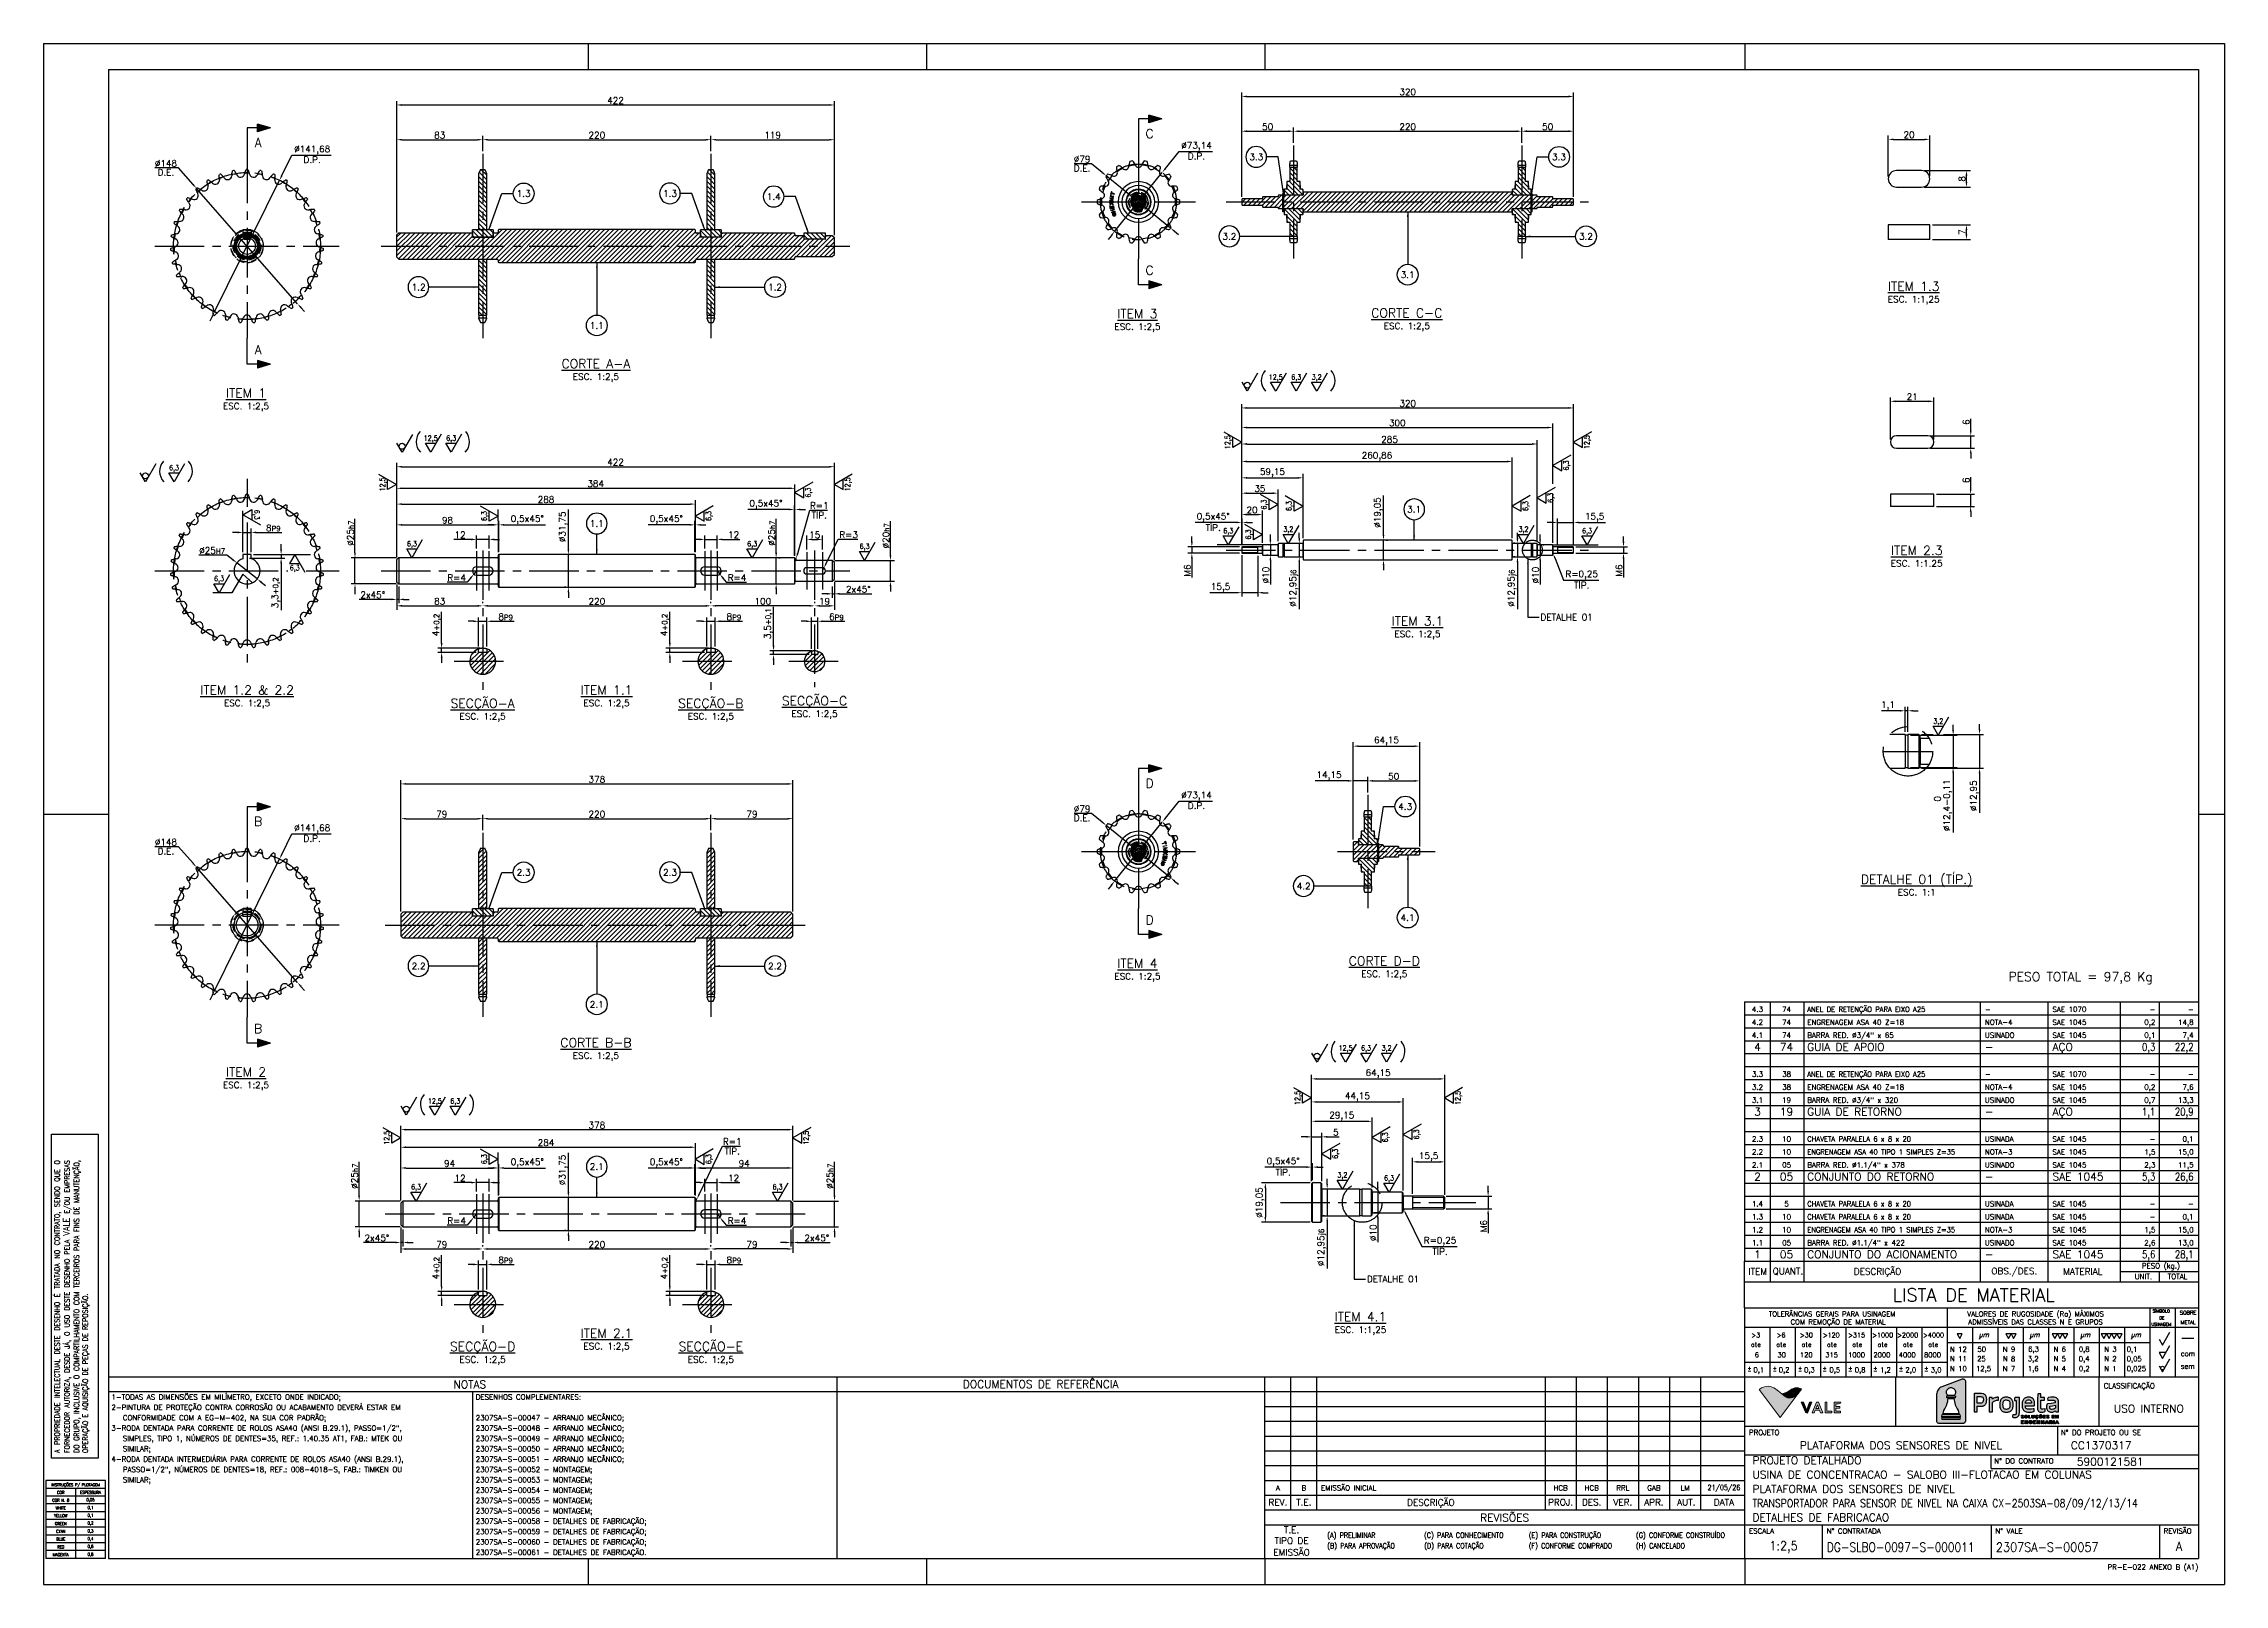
# Model space of a CAD drawing. Header units: metres. Extents: x 0 to 2102, y 0 to 1485.
import ezdxf
from ezdxf.enums import TextEntityAlignment as Align

# ---------------------------------------------------------------- set-up
doc = ezdxf.new("R2010")
doc.units = ezdxf.units.M
doc.header["$LTSCALE"] = 2.5
for name, pattern in [('CENTER2', [28.575, 19.05, -3.175, 3.175, -3.175]), ('HIDDEN2', [4.7625, 3.175, -1.5875]), ('PHANTOM', [63.5, 31.75, -6.35, 6.35, -6.35, 6.35, -6.35])]:
    doc.linetypes.add(name, pattern=pattern)
for name, color, linetype in [('FORMATO', 7, 'Continuous'), ('FRL2', 2, 'Continuous'), ('FRL3', 3, 'Continuous'), ('FRL4', 4, 'Continuous'), ('FRL5', 5, 'Continuous'), ('FRL6', 6, 'Continuous'), ('FRL7', 7, 'Continuous'), ('FRR100', 4, 'Continuous'), ('FRR120', 5, 'Continuous'), ('FRR140', 5, 'Continuous'), ('FRR175', 1, 'Continuous'), ('FRR80', 3, 'Continuous'), ('GSB', 7, 'Continuous'), ('Layer 1', 7, 'Continuous'), ('MR80', 3, 'Continuous'), ('SC1', 7, 'CENTER2'), ('SDM', 7, 'Continuous'), ('SHA', 7, 'Continuous'), ('SL4', 4, 'Continuous'), ('SR80', 3, 'Continuous'), ('SRE', 2, 'PHANTOM'), ('ST1', 7, 'HIDDEN2')]:
    doc.layers.add(name, color=color, linetype=linetype)
doc.styles.add('R100', font='simplex.shx', dxfattribs={"height": 2.5})
doc.styles.add('R120', font='simplex.shx', dxfattribs={"height": 3})
doc.styles.add('R140', font='simplex.shx', dxfattribs={"height": 3.5})
doc.styles.add('R200', font='simplex.shx', dxfattribs={"height": 5})
doc.styles.add('R80', font='simplex.shx', dxfattribs={"height": 2})
doc.styles.add('ROMANC', font='Romanc')
doc.styles.add('ROMANS', font='ROMANS.SHX')
doc.dimstyles.new('2.5___1-1', dxfattribs={"dimscale": 2.5, "dimtxt": 2.5, "dimasz": 2, "dimexe": 1.5, "dimexo": 1, "dimgap": 0.5, "dimtad": 1, "dimlfac": 0.4, "dimzin": 12, "dimtxsty": 'ROMANS', "dimcen": 0, "dimclrd": 256, "dimclre": 256, "dimclrt": 3, "dimazin": 3, "dimtfac": 1, "dimtmove": 0, "dimatfit": 0, "dimfxl": 1, "dimlwd": -1, "dimlwe": -1, "dimarcsym": 0})
doc.dimstyles.new('2.5___1-1.25', dxfattribs={"dimscale": 2.5, "dimtxt": 2.5, "dimasz": 2, "dimexe": 1.5, "dimexo": 1, "dimgap": 0.5, "dimtad": 1, "dimlfac": 0.5, "dimzin": 12, "dimtxsty": 'ROMANS', "dimcen": 0, "dimclrd": 256, "dimclre": 256, "dimclrt": 3, "dimazin": 3, "dimtfac": 1, "dimtmove": 0, "dimatfit": 0, "dimfxl": 1, "dimlwd": -1, "dimlwe": -1, "dimarcsym": 0})
doc.dimstyles.new('2.5___1-1.25$4', dxfattribs={"dimscale": 2.5, "dimtxt": 2.5, "dimasz": 2, "dimexe": 1.5, "dimexo": 1, "dimgap": 0.5, "dimtad": 1, "dimtoh": 1, "dimlfac": 0.5, "dimzin": 12, "dimtxsty": 'ROMANS', "dimcen": 0, "dimclrd": 256, "dimclre": 256, "dimclrt": 3, "dimazin": 3, "dimtfac": 1, "dimtmove": 0, "dimatfit": 0, "dimfxl": 1, "dimlwd": -1, "dimlwe": -1, "dimarcsym": 0})
doc.dimstyles.new('2.5___1-2.5', dxfattribs={"dimscale": 2.5, "dimtxt": 2.5, "dimasz": 2, "dimexe": 1.5, "dimexo": 1, "dimgap": 0.5, "dimtad": 1, "dimzin": 12, "dimtxsty": 'ROMANS', "dimcen": 0, "dimclrd": 256, "dimclre": 256, "dimclrt": 3, "dimazin": 3, "dimtfac": 1, "dimtmove": 0, "dimatfit": 0, "dimfxl": 1, "dimlwd": -1, "dimlwe": -1, "dimarcsym": 0})
doc.dimstyles.new('2.5___1-2.5$3', dxfattribs={"dimscale": 2.5, "dimtxt": 2.5, "dimasz": 2, "dimexe": 1.5, "dimexo": 1, "dimgap": 0.5, "dimtad": 1, "dimtoh": 1, "dimzin": 12, "dimtxsty": 'ROMANS', "dimcen": 0, "dimclrd": 256, "dimclre": 256, "dimclrt": 3, "dimazin": 3, "dimtfac": 1, "dimtmove": 0, "dimatfit": 0, "dimfxl": 1, "dimlwd": -1, "dimlwe": -1, "dimarcsym": 0})
doc.dimstyles.new('2.5___1-2.5$4', dxfattribs={"dimscale": 2.5, "dimtxt": 2.5, "dimasz": 2, "dimexe": 1.5, "dimexo": 1, "dimgap": 0.5, "dimtad": 1, "dimtoh": 1, "dimzin": 12, "dimtxsty": 'ROMANS', "dimcen": 0, "dimclrd": 256, "dimclre": 256, "dimclrt": 3, "dimazin": 3, "dimtfac": 1, "dimtmove": 0, "dimatfit": 0, "dimfxl": 1, "dimlwd": -1, "dimlwe": -1, "dimarcsym": 0})
pattern_1 = [(45, (5512.2256, 0), (-2.245064, 2.245064), [])]
pattern_2 = [(135, (5512.2256, 0), (-2.245064, -2.245064), [])]
pattern_3 = [(45, (5512.2256, -70.6528), (-2.245064, 2.245064), [])]
pattern_4 = [(135, (5598.879, -192.1634), (-2.245064, -2.245064), [])]
pattern_5 = [(45, (5512.2256, -35.7648), (-2.245064, 2.245064), [])]
pattern_6 = [(135, (5512.2256, -35.7648), (-2.245064, -2.245064), [])]
pattern_7 = [(45, (5512.2256, -90.8053), (-2.245064, 2.245064), [])]

# ---------------------------------------------------------------- blocks, each defined once
blk = doc.blocks.new('LOGO_PROJETA')
at = {"true_color": 0xe41f2a}
h = blk.add_hatch(color=242, dxfattribs=at)
h.dxf.hatch_style = 1
h.paths.add_polyline_path([(70.9, 101.3), (70.7, 102.8), (70.2, 104.2), (69.3, 105.4), (68.2, 106.4), (66.9, 107.1), (65.5, 107.5), (64, 107.5), (62.5, 107.2), (13.4, 89.2), (10.7, 87.9), (8.3, 86.3), (6.1, 84.4), (4.3, 82.1), (2.8, 79.7), (1.7, 77), (1, 74.1), (0.7, 71.2), (0, 7.9), (0.1, 6.7), (0.5, 5.5), (1, 4.4), (1.8, 3.5), (2.7, 2.7), (3.8, 2.1), (5, 1.7), (6.2, 1.6), (64.7, 1.6), (65.9, 1.7), (67, 2.1), (68.1, 2.7), (69.1, 3.4), (69.8, 4.4), (70.4, 5.4), (70.7, 6.6), (70.9, 7.8)])
h.paths.add_polyline_path([(45.6, 80.2), (46.1, 78.2), (46.3, 76.2), (46.1, 74.1), (45.5, 72.1), (44.5, 70.2), (43.2, 68.6), (27.6, 68.6), (26, 70.6), (25.9, 70.7), (25.9, 70.7), (25.9, 70.7), (25.3, 72), (24.8, 73.4), (24.6, 74.8), (24.5, 76.1), (24.6, 77.5), (24.8, 78.9), (24.8, 78.9), (25.6, 80.9), (26.7, 82.8), (28.1, 84.3), (29.9, 85.6), (31.2, 86.3), (32.7, 86.8), (32.7, 86.8), (34.5, 87.1), (36.3, 87.1), (38.1, 86.8), (39.8, 86.2), (41.3, 85.4), (42.7, 84.3), (44, 82.9), (45, 81.4)], flags=16)
h.paths.add_polyline_path([(45.8, 66.7), (45.4, 62.6), (25.4, 62.6), (24.9, 67), (25.3, 67.2), (45.7, 67.2)], flags=16)
h.paths.add_polyline_path([(42.8, 57.2), (43.5, 53.4), (44.4, 49.7), (45.5, 46.1), (46.9, 42.5), (48.5, 39.1), (50.4, 35.7), (52.4, 32.4), (54.6, 24.5), (54.2, 24.3), (16.3, 24.3), (16.2, 24.8), (16.1, 24.5), (16.1, 24.5), (18.3, 32.4), (20.4, 35.7), (22.2, 39.1), (23.8, 42.5), (25.2, 46.1), (26.4, 49.7), (27.3, 53.4), (28, 57.2), (28.5, 61.3), (42.2, 61.3)], flags=16)
h.paths.add_polyline_path([(14.3, 22.5), (14, 22.4), (13, 17.6), (13, 17.3), (13.3, 17.1), (57.7, 17.1), (57.8, 17.6), (56.9, 22.2), (56.7, 22.5)], flags=16)
h.paths.add_polyline_path([(13.9, 10.4), (14.1, 10.1), (56.5, 10.1), (56.8, 10.2), (57.8, 15), (57.7, 15.3), (57.4, 15.5), (13.1, 15.5), (13, 15.1)], flags=16)
at = {"linetype": 'Continuous'}
h = blk.add_hatch(color=256, dxfattribs=at)
h.dxf.hatch_style = 1
h.paths.add_polyline_path([(121.2, 62.3), (120.9, 63.8), (120.4, 65.3), (119.8, 66.6), (119.1, 67.8), (118.2, 68.9), (117.3, 69.9), (116.2, 70.7), (114.9, 71.4), (113.6, 72), (112.1, 72.5), (108.7, 73.2), (104.7, 73.4), (93.4, 73.1), (92.3, 72.9), (91.5, 72.4), (91, 71.5), (90.8, 70.5), (90.8, 31.2), (91, 30.1), (91.5, 29.2), (92.3, 28.7), (93.4, 28.5), (98.7, 28.5), (98.7, 42.6), (106.4, 42.2), (109.8, 42.4), (111.3, 42.7), (112.8, 43.1), (114.1, 43.7), (115.3, 44.4), (116.5, 45.2), (117.5, 46.1), (118.4, 47.2), (119.2, 48.4), (119.9, 49.8), (120.5, 51.3), (121.2, 54.8), (121.5, 58.7)])
h.paths.add_polyline_path([(113.4, 59.5), (113.4, 57.4), (113.2, 55.6), (112.8, 54), (112.1, 52.6), (111.3, 51.5), (110.2, 50.7), (108.9, 50.1), (107.3, 49.8), (105.5, 49.6), (98.7, 49.9), (98.7, 65.7), (105, 65.9), (107.1, 65.8), (109, 65.4), (110.5, 64.8), (111.7, 63.9), (112.5, 62.8), (113.1, 61.3)], flags=16)
h.paths.add_polyline_path([(145.1, 56.6), (147.2, 56.8), (149.3, 56.8), (150.2, 56.8), (150.2, 61.8), (150, 62.8), (149.6, 63.5), (148.9, 63.9), (148, 64.1), (146.3, 64), (144.6, 63.8), (142.9, 63.4), (141.3, 62.9), (138.1, 61.4), (135, 59.3), (134.9, 61.5), (134.7, 62.4), (134.2, 63.1), (133.4, 63.6), (132.4, 63.7), (127.5, 63.7), (127.5, 28.5), (135.5, 28.5), (135.5, 51.3), (136.4, 52.4), (137.7, 53.4), (139.2, 54.4), (141, 55.3), (143, 56)])
h.paths.add_polyline_path([(181.8, 58.5), (180.8, 59.6), (179.7, 60.7), (178.4, 61.6), (177.1, 62.4), (175.6, 63), (174, 63.5), (172.2, 63.9), (170.4, 64.1), (168.4, 64.2), (164.8, 63.9), (163.2, 63.5), (161.6, 63.1), (160.2, 62.4), (159, 61.7), (157.8, 60.8), (156.8, 59.8), (155.8, 58.6), (155, 57.3), (154.4, 55.9), (153.8, 54.3), (153.1, 50.7), (152.8, 46.7), (153.1, 41.9), (153.4, 39.8), (153.8, 37.9), (154.4, 36.2), (155.1, 34.6), (155.9, 33.3), (156.8, 32.2), (157.9, 31.2), (159, 30.3), (160.3, 29.6), (161.7, 29), (163.2, 28.6), (164.9, 28.3), (168.4, 28), (172.3, 28.3), (174.1, 28.6), (175.8, 29.1), (177.3, 29.7), (178.7, 30.4), (179.9, 31.2), (181, 32.2), (181.9, 33.3), (182.8, 34.6), (183.5, 36.2), (184, 37.9), (184.5, 39.8), (184.8, 41.9), (185.1, 46.7), (184.8, 50.6), (184.5, 52.5), (184, 54.2), (183.4, 55.7), (182.7, 57.2)])
h.paths.add_polyline_path([(165.1, 56.9), (166.7, 57.4), (168.6, 57.5), (170.8, 57.3), (172.7, 56.9), (174.2, 56.1), (175.4, 55.2), (176.3, 53.7), (176.9, 51.8), (177.3, 49.5), (177.4, 46.6), (177.2, 43.5), (176.9, 40.9), (176.2, 38.8), (175.3, 37.3), (174.2, 36.2), (172.6, 35.5), (170.8, 35), (168.7, 34.8), (168.7, 34.8), (166.8, 35), (165.1, 35.4), (163.8, 36.2), (162.6, 37.3), (161.7, 38.8), (161.1, 40.9), (160.7, 43.5), (160.6, 46.7), (160.7, 49.4), (161.1, 51.8), (161.7, 53.7), (162.6, 55.1), (163.8, 56.2)], flags=16)
h.paths.add_polyline_path([(200.2, 63.7), (194.7, 63.7), (194, 63.6), (190.7, 63.6), (189.6, 63.4), (188.8, 62.9), (188.4, 62.1), (188.2, 61.1), (188.2, 56.3), (192.3, 56.3), (192.3, 27.8), (192.2, 25.7), (192, 24.3), (191.8, 23.4), (191.5, 22.8), (191, 22.4), (190.4, 22), (188.5, 21.8), (184.8, 22), (184, 22.1), (183.5, 18.2), (183.6, 17.2), (184, 16.4), (184.7, 15.9), (185.7, 15.5), (187.1, 15.3), (188.6, 15.1), (189.6, 15.1), (192.1, 15.3), (194.2, 15.9), (196, 16.8), (197.5, 18.2), (198.7, 20), (199.5, 22.2), (200, 24.7), (200.2, 27.6)])
h.paths.add_polyline_path([(232.1, 61.5), (230.9, 62.3), (229.6, 63), (228.1, 63.5), (226.5, 63.9), (224.7, 64.1), (222.8, 64.2), (220.9, 64.1), (219.2, 63.9), (217.5, 63.5), (216, 63), (214.5, 62.3), (213.2, 61.5), (212, 60.6), (210.9, 59.5), (209.9, 58.3), (209, 56.9), (208.3, 55.5), (207.7, 53.8), (207.2, 52.1), (206.9, 50.2), (206.6, 46.1), (206.9, 41.5), (207.2, 39.5), (207.7, 37.6), (208.3, 35.9), (209, 34.5), (209.9, 33.2), (210.9, 32.1), (212, 31.2), (213.3, 30.4), (214.7, 29.7), (216.2, 29.1), (219.6, 28.3), (223.5, 28), (226.5, 28.1), (229.2, 28.4), (231.7, 28.8), (234, 29.3), (235, 29.7), (235.8, 30.4), (236.1, 31.3), (236.1, 32.3), (235.5, 36.4), (233.3, 35.9), (229.4, 35.2), (226.9, 35), (224.4, 34.9), (221.9, 35), (219.8, 35.4), (218, 36), (216.6, 36.9), (215.7, 38), (215, 39.5), (214.5, 41.3), (214.3, 43.5), (234.6, 43.5), (235.6, 43.7), (236.3, 44.2), (236.8, 45.1), (236.9, 46.2), (236.7, 50.2), (236.2, 53.8), (235.2, 56.9), (233.9, 59.4), (233.1, 60.5)])
h.paths.add_polyline_path([(219.2, 57), (220.8, 57.4), (222.6, 57.5), (222.6, 57.5), (224.4, 57.4), (225.8, 57), (227, 56.4), (227.9, 55.6), (228.5, 54.5), (229, 53.2), (229.3, 51.7), (229.4, 49.9), (214.4, 49.9), (214.7, 51.7), (215.1, 53.3), (215.8, 54.6), (216.7, 55.6), (217.9, 56.5)], flags=16)
h.paths.add_polyline_path([(261, 63.4), (251.5, 63.4), (251.5, 72.4), (246.8, 72.4), (245.8, 72.2), (245, 71.8), (244.5, 71), (244.3, 70), (243.7, 60.5), (243.7, 40.1), (243.8, 37.3), (244.1, 34.9), (244.7, 32.9), (245.6, 31.2), (246.7, 29.9), (248.2, 29), (250.1, 28.4), (252.2, 28.2), (252.9, 28.2), (256.5, 28.4), (260.2, 29), (261.2, 29.4), (262, 30.1), (262.4, 31), (262.4, 32.1), (262.1, 36), (261.2, 35.9), (256.7, 35.4), (253.7, 35.4), (253.1, 35.5), (252.4, 36), (252.1, 36.5), (251.8, 37.2), (251.6, 38.2), (251.5, 39.5), (251.5, 56.7), (261, 57.3)])
h.paths.add_polyline_path([(289.3, 62.4), (287, 63.4), (284.4, 64), (281.4, 64.2), (276.1, 64.1), (270.7, 63.5), (270, 63.3), (269.2, 62.8), (268.6, 61.8), (268.3, 60.3), (268.6, 57.1), (268.8, 56.3), (271.4, 56.7), (276, 57), (280.5, 57.2), (282, 57.1), (283.2, 56.8), (284.3, 56.4), (285.2, 55.8), (285.8, 55.1), (286.3, 54.4), (286.6, 53.5), (286.7, 52.6), (286.7, 50.4), (276.6, 49.2), (268.8, 48.1), (267.8, 47.8), (266.9, 47.2), (266.3, 46.4), (266, 45.3), (265.7, 43.9), (265.6, 42.2), (265.7, 37.8), (266.1, 35.5), (266.8, 33.5), (268, 31.8), (269.6, 30.4), (271.3, 29.4), (273.3, 28.7), (275.5, 28.2), (277.8, 28.1), (279.4, 28.2), (281, 28.4), (282.5, 28.9), (284, 29.5), (285.7, 30.4), (287.3, 31.4), (287.4, 30.5), (287.7, 29.7), (288.2, 29.1), (288.9, 28.7), (289.8, 28.5), (294.7, 28.5), (294.7, 51.6), (294.5, 54.4), (293.9, 57), (292.8, 59.1), (291.2, 61)])
h.paths.add_polyline_path([(286.9, 44.7), (286.9, 37.8), (285, 36.5), (283, 35.5), (280.8, 34.9), (278.6, 34.7), (277.4, 34.8), (276.3, 35), (275.4, 35.3), (274.7, 35.8), (274.1, 36.4), (273.6, 37.2), (273.3, 38.2), (273.2, 39.3), (273.2, 42.2), (273.2, 42.2), (273.2, 42.5), (279.9, 43.7)], flags=16)
h.paths.add_polyline_path([(210, 15), (210.1, 15.5), (210, 16), (209.8, 16.5), (209, 17.1), (207.7, 17.6), (206.6, 18), (206, 18.4), (205.8, 19), (205.9, 19.5), (206.2, 19.8), (206.7, 20), (207.3, 20.1), (207.8, 20), (208.4, 19.8), (208.7, 19.5), (208.8, 19.1), (209, 18.9), (209.1, 18.9), (209.7, 18.9), (209.8, 18.9), (209.9, 19.1), (209.7, 19.7), (209.2, 20.3), (208.4, 20.8), (207.3, 20.9), (206.6, 20.9), (205.9, 20.7), (205.4, 20.4), (205, 20), (204.8, 19.5), (204.7, 19), (205, 18), (205.7, 17.4), (207, 16.9), (208.2, 16.5), (208.8, 16.1), (209.1, 15.5), (209, 15), (208.6, 14.7), (208, 14.4), (207.3, 14.4), (206.4, 14.5), (205.8, 14.9), (205.6, 15.4), (205.5, 15.6), (205.3, 15.6), (204.8, 15.6), (204.6, 15.6), (204.5, 15.4), (204.6, 14.9), (204.9, 14.5), (205.3, 14.1), (205.8, 13.8), (206.6, 13.5), (207.3, 13.5), (208.8, 13.7), (209.3, 14), (209.8, 14.4)])
h.paths.add_polyline_path([(218.9, 15.5), (219, 16.3), (219, 17.2), (219, 18.1), (218.9, 18.9), (218.6, 19.7), (218.2, 20.2), (217.6, 20.6), (216.9, 20.9), (216.1, 20.9), (215.4, 20.9), (214.6, 20.6), (214.1, 20.2), (213.6, 19.7), (213.3, 18.9), (213.2, 18.1), (213.2, 17.2), (213.2, 16.3), (213.3, 15.5), (213.6, 14.7), (214, 14.2), (214.6, 13.8), (215.3, 13.6), (216.1, 13.5), (216.9, 13.6), (217.6, 13.8), (218.2, 14.2), (218.6, 14.7)])
h.paths.add_polyline_path([(214.4, 15.5), (214.3, 16.4), (214.3, 17.2), (214.3, 18.1), (214.6, 19.2), (215.2, 19.9), (216.1, 20.1), (217, 19.9), (217.7, 19.2), (218, 18.1), (218, 17.2), (218, 16.4), (217.8, 15.5), (217.4, 14.9), (216.8, 14.5), (216.1, 14.4), (216.1, 14.4), (215.4, 14.5), (214.8, 14.9)], flags=16)
h.paths.add_polyline_path([(227.3, 14.2), (227.2, 14.4), (227, 14.5), (223.6, 14.5), (223.6, 20.6), (223.5, 20.8), (223.4, 20.8), (222.8, 20.8), (222.7, 20.8), (222.6, 20.6), (222.6, 13.8), (222.7, 13.7), (222.8, 13.6), (227, 13.6), (227.2, 13.7), (227.3, 13.8)])
h.paths.add_polyline_path([(235.1, 14.2), (235.5, 14.8), (235.8, 15.6), (235.8, 16.4), (235.8, 20.6), (235.8, 20.8), (235.6, 20.8), (235.1, 20.8), (234.9, 20.8), (234.8, 20.6), (234.8, 16.4), (234.7, 15.5), (234.4, 14.9), (233.7, 14.5), (233.1, 14.4), (232.4, 14.5), (231.8, 14.9), (231.4, 15.5), (231.3, 16.4), (231.3, 20.6), (231.2, 20.8), (231, 20.8), (230.5, 20.8), (230.3, 20.8), (230.3, 20.6), (230.3, 16.4), (230.3, 15.6), (230.6, 14.8), (231, 14.2), (231.6, 13.8), (232.3, 13.6), (233.1, 13.5), (233.8, 13.6), (234.6, 13.8)])
h.paths.add_polyline_path([(244.4, 14.2), (245, 14.9), (245.2, 15.8), (245.1, 15.9), (245, 16), (244.4, 16), (244.2, 15.9), (244.1, 15.8), (243.9, 15.1), (243.5, 14.6), (242.9, 14.4), (242.3, 14.3), (241.6, 14.5), (240.9, 14.8), (240.6, 15.4), (240.4, 16.3), (240.4, 18.1), (240.6, 19), (240.9, 19.6), (241.6, 19.9), (242.3, 20), (242.9, 20), (243.5, 19.7), (243.9, 19.3), (244.1, 18.6), (244.2, 18.4), (244.4, 18.4), (245, 18.4), (245.1, 18.5), (245.2, 18.6), (245, 19.5), (244.4, 20.2), (243.5, 20.7), (242.3, 20.9), (241.5, 20.9), (240.7, 20.6), (240.1, 20.2), (239.7, 19.6), (239.5, 18.9), (239.4, 18.1), (239.4, 17.2), (239.4, 16.3), (239.7, 14.9), (240, 14.4), (240.4, 14), (241, 13.7), (241.7, 13.5), (241.5, 13), (241.4, 12.9), (241.4, 12.7), (241.6, 12.5), (241.8, 12.5), (242, 12.5), (242.2, 12.6), (242.5, 12.5), (242.6, 12.2), (242.5, 11.9), (242.2, 11.8), (241.9, 11.9), (241.7, 12), (241.5, 12), (241.4, 11.8), (241.4, 11.6), (241.7, 11.4), (242.2, 11.3), (242.6, 11.3), (243, 11.6), (243.2, 12.2), (243, 12.8), (242.4, 13.1), (242.2, 13.1), (242, 13), (242.3, 13.5), (243.5, 13.7)])
h.paths.add_polyline_path([(253.3, 14.2), (253.7, 14.7), (254, 15.5), (254.1, 16.3), (254.1, 17.2), (254.1, 18.1), (254, 18.9), (253.7, 19.7), (253.3, 20.2), (252.7, 20.6), (252, 20.9), (251.2, 20.9), (250.5, 20.9), (249.8, 20.6), (249.2, 20.2), (248.8, 19.7), (248.5, 18.9), (248.4, 18.1), (248.4, 17.2), (248.4, 16.3), (248.5, 15.5), (248.7, 14.7), (249.1, 14.2), (249.7, 13.8), (250.5, 13.6), (251.2, 13.5), (252, 13.6), (252.7, 13.8)])
h.paths.add_polyline_path([(249.9, 14.8), (249.5, 15.5), (249.4, 16.4), (249.4, 17.2), (249.4, 18), (249.7, 19.2), (250.3, 19.8), (251.2, 20), (252.1, 19.8), (252.8, 19.2), (253.1, 18.1), (253.1, 17.2), (253.1, 16.4), (252.9, 15.5), (252.5, 14.9), (251.9, 14.5), (251.2, 14.4), (251.2, 14.4), (250.5, 14.5)], flags=16)
h.paths.add_polyline_path([(258.7, 16.8), (262, 16.8), (262.2, 16.9), (262.2, 17.1), (262.2, 17.4), (262.2, 17.6), (262, 17.7), (258.7, 17.7), (258.7, 20), (262.2, 20), (262.4, 20), (262.5, 20.2), (262.5, 20.6), (262.4, 20.8), (262.2, 20.8), (257.9, 20.8), (257.8, 20.8), (257.7, 20.6), (257.7, 13.8), (257.8, 13.7), (257.9, 13.6), (262.3, 13.6), (262.5, 13.7), (262.5, 13.8), (262.5, 14.2), (262.5, 14.4), (262.3, 14.5), (258.7, 14.5)])
h.paths.add_polyline_path([(252.6, 22), (252.7, 22.3), (252.6, 22.4), (252.5, 22.5), (252.1, 22.5), (252, 22.4), (251.9, 22.2), (251.7, 22.1), (251.4, 22.2), (251.1, 22.4), (250.7, 22.5), (250.3, 22.4), (250, 22.2), (249.8, 21.9), (249.8, 21.5), (249.8, 21.4), (249.9, 21.4), (250.3, 21.4), (250.4, 21.4), (250.5, 21.6), (250.7, 21.7), (251, 21.6), (251.3, 21.4), (251.8, 21.3), (252.1, 21.4), (252.4, 21.6)])
h.paths.add_polyline_path([(267, 19.5), (267.2, 19.8), (267.8, 20), (268.3, 20.1), (268.9, 20), (269.4, 19.8), (269.7, 19.5), (269.9, 19.1), (270, 18.9), (270.2, 18.9), (270.7, 18.9), (270.9, 18.9), (270.9, 19.1), (270.8, 19.7), (270.3, 20.3), (269.5, 20.8), (268.4, 20.9), (267.7, 20.9), (267, 20.7), (266.5, 20.4), (266.1, 20), (265.9, 19.5), (265.8, 19), (266.1, 18), (266.8, 17.4), (268.1, 16.9), (269.2, 16.5), (269.9, 16.1), (270.1, 15.5), (270, 15), (269.7, 14.7), (269.1, 14.4), (268.4, 14.4), (267.5, 14.5), (266.9, 14.9), (266.6, 15.4), (266.5, 15.6), (266.3, 15.6), (265.8, 15.6), (265.7, 15.6), (265.6, 15.4), (265.7, 14.9), (265.9, 14.5), (266.4, 14.1), (266.9, 13.8), (267.6, 13.5), (268.4, 13.5), (269.9, 13.7), (270.4, 14), (270.8, 14.4), (271.1, 15), (271.2, 15.5), (271.1, 16), (270.9, 16.5), (270.1, 17.1), (268.8, 17.6), (267.6, 18), (267, 18.4), (266.9, 18.8), (266.8, 19.2)])
h.paths.add_polyline_path([(280.2, 20), (283.7, 20), (283.9, 20), (283.9, 20.2), (283.9, 20.6), (283.9, 20.8), (283.7, 20.8), (279.4, 20.8), (279.2, 20.8), (279.2, 20.6), (279.2, 13.8), (279.2, 13.7), (279.4, 13.6), (283.8, 13.6), (284, 13.7), (284, 13.8), (284, 14.2), (284, 14.4), (283.8, 14.5), (280.2, 14.5), (280.2, 16.8), (283.5, 16.8), (283.7, 16.9), (283.7, 17.1), (283.7, 17.4), (283.7, 17.6), (283.5, 17.7), (280.2, 17.7)])
h.paths.add_polyline_path([(288.6, 20.7), (288.5, 20.8), (288.3, 20.8), (287.8, 20.8), (287.6, 20.8), (287.5, 20.6), (287.5, 13.8), (287.6, 13.7), (287.8, 13.6), (288.3, 13.6), (288.5, 13.7), (288.5, 13.8), (288.5, 18.9), (290.3, 15.5), (290.4, 15.4), (290.6, 15.3), (290.9, 15.3), (291.1, 15.4), (291.3, 15.5), (293, 18.9), (293, 13.8), (293, 13.7), (293.2, 13.6), (293.7, 13.6), (293.9, 13.7), (294, 13.8), (294, 20.6), (293.9, 20.8), (293.7, 20.8), (293.2, 20.8), (293, 20.8), (293, 20.7), (290.8, 16.5)])
h.paths.add_polyline_path([(291.5, 7.7), (291.4, 7.9), (291.2, 8), (290.4, 8), (290.2, 7.9), (290.1, 7.7), (287.3, 0.5), (287.3, 0.3), (287.5, 0.1), (288.1, 0.1), (288.3, 0.2), (288.3, 0.3), (289, 1.9), (292.6, 1.9), (293.3, 0.3), (293.3, 0.2), (293.5, 0.1), (294.1, 0.1), (294.3, 0.2), (294.3, 0.3), (294.3, 0.5)])
h.paths.add_polyline_path([(290.8, 6.9), (292.3, 2.9), (289.3, 2.9)], flags=16)
h.paths.add_polyline_path([(283.8, 7.7), (283.8, 7.9), (283.6, 8), (283, 8), (282.8, 7.9), (282.7, 7.7), (282.7, 0.4), (282.8, 0.2), (283, 0.1), (283.6, 0.1), (283.8, 0.2), (283.8, 0.4)])
h.paths.add_polyline_path([(278.7, 6.6), (278.1, 7.4), (277.2, 7.9), (276.1, 8), (273.4, 8), (273.2, 7.9), (273.1, 7.7), (273.1, 0.4), (273.2, 0.2), (273.4, 0.1), (274, 0.1), (274.2, 0.2), (274.2, 0.4), (274.2, 3.3), (276.2, 3.3), (277.8, 0.4), (278, 0.2), (278.3, 0.1), (278.8, 0.1), (278.9, 0.2), (279, 0.3), (279, 0.5), (277.3, 3.5), (277.9, 3.7), (278.4, 4.2), (278.8, 4.9), (278.9, 5.6)])
h.paths.add_polyline_path([(277.7, 5.6), (277.7, 5.1), (277.3, 4.6), (276.7, 4.3), (276.1, 4.2), (274.2, 4.2), (274.2, 7), (276.1, 7), (276.7, 7), (277.3, 6.7), (277.7, 6.2)], flags=16)
h.paths.add_polyline_path([(266.9, 7.7), (266.7, 7.9), (266.5, 8), (265.7, 8), (265.5, 7.9), (265.4, 7.7), (262.6, 0.5), (262.6, 0.3), (262.7, 0.2), (262.8, 0.1), (263.4, 0.1), (263.6, 0.2), (263.7, 0.3), (264.3, 1.9), (268, 1.9), (268.6, 0.3), (268.7, 0.2), (268.9, 0.1), (269.4, 0.1), (269.6, 0.2), (269.7, 0.3), (269.6, 0.5)])
h.paths.add_polyline_path([(267.7, 2.9), (264.6, 2.9), (266.1, 6.9)], flags=16)
h.paths.add_polyline_path([(259.2, 7.7), (259.1, 7.9), (258.9, 8), (258.3, 8), (258.1, 7.9), (258.1, 7.7), (258.1, 4.6), (254.2, 4.6), (254.2, 7.7), (254.1, 7.9), (253.9, 8), (253.4, 8), (253.2, 7.9), (253.1, 7.7), (253.1, 0.4), (253.2, 0.2), (253.4, 0.1), (253.9, 0.1), (254.1, 0.2), (254.2, 0.4), (254.2, 3.6), (258.1, 3.6), (258.1, 0.4), (258.1, 0.2), (258.3, 0.1), (258.9, 0.1), (259.1, 0.2), (259.2, 0.4)])
h.paths.add_polyline_path([(248.9, 7.7), (248.9, 7.9), (248.7, 8), (248.1, 8), (247.9, 7.9), (247.9, 7.7), (247.9, 2.1), (244.1, 7.8), (244.1, 7.9), (243.9, 8), (243.3, 8), (243.1, 7.9), (243.1, 7.7), (243.1, 0.4), (243.1, 0.2), (243.3, 0.1), (243.9, 0.1), (244.1, 0.2), (244.2, 0.4), (244.2, 5.9), (247.9, 0.3), (248, 0.2), (248.1, 0.1), (248.7, 0.1), (248.9, 0.2), (248.9, 0.4)])
h.paths.add_polyline_path([(238.9, 3.9), (238.9, 4.3), (238.9, 4.5), (238.7, 4.6), (235.1, 4.6), (235.1, 7), (238.9, 7), (239.1, 7.1), (239.2, 7.3), (239.2, 7.7), (239.1, 7.9), (238.9, 8), (234.3, 8), (234.1, 7.9), (234, 7.7), (234, 0.4), (234.1, 0.2), (234.3, 0.1), (239, 0.1), (239.2, 0.2), (239.3, 0.4), (239.3, 0.8), (239.2, 1), (239, 1.1), (235.1, 1.1), (235.1, 3.6), (238.7, 3.6), (238.9, 3.7)])
h.paths.add_polyline_path([(230.2, 4.1), (230.1, 4.3), (229.9, 4.4), (227.4, 4.4), (227.2, 4.3), (227.1, 4.1), (227.1, 3.8), (227.2, 3.6), (227.4, 3.5), (229.1, 3.5), (229.1, 3), (229, 2.4), (228.8, 1.9), (228.5, 1.5), (228.1, 1.2), (227, 1), (226.2, 1.1), (225.6, 1.5), (225.1, 2.1), (225, 3.1), (225, 5.1), (225.1, 6), (225.6, 6.7), (226.2, 7), (227, 7.1), (228, 6.9), (228.6, 6.5), (228.9, 5.9), (229, 5.8), (229.2, 5.7), (229.9, 5.7), (230, 5.8), (230.1, 5.9), (229.9, 6.6), (229.3, 7.3), (228.4, 7.9), (227, 8.1), (226.1, 8), (225.3, 7.7), (224.7, 7.3), (224.3, 6.7), (224, 5.9), (223.9, 5.1), (223.8, 4.1), (223.9, 3), (224, 2.2), (224.3, 1.4), (224.7, 0.8), (225.3, 0.4), (226.1, 0.1), (227, 0), (227.9, 0.1), (228.7, 0.4), (229.3, 0.8), (229.8, 1.5), (230.1, 2.2), (230.2, 3.1)])
h.paths.add_polyline_path([(215.2, 7.8), (215.1, 7.9), (214.9, 8), (214.4, 8), (214.2, 7.9), (214.1, 7.7), (214.1, 0.4), (214.2, 0.2), (214.4, 0.1), (214.9, 0.1), (215.1, 0.2), (215.2, 0.4), (215.2, 5.9), (218.9, 0.3), (219, 0.2), (219.2, 0.1), (219.7, 0.1), (219.9, 0.2), (219.9, 0.4), (219.9, 7.7), (219.9, 7.9), (219.7, 8), (219.2, 8), (219, 7.9), (218.9, 7.7), (218.9, 2.1)])
h.paths.add_polyline_path([(210, 4.3), (209.9, 4.5), (209.7, 4.6), (206.1, 4.6), (206.1, 7), (209.9, 7), (210.1, 7.1), (210.2, 7.3), (210.2, 7.7), (210.1, 7.9), (210, 8), (205.3, 8), (205.1, 7.9), (205.1, 7.7), (205.1, 0.4), (205.1, 0.2), (205.3, 0.1), (210.1, 0.1), (210.3, 0.2), (210.3, 0.4), (210.3, 0.8), (210.2, 1), (210.1, 1.1), (206.1, 1.1), (206.1, 3.6), (209.7, 3.6), (209.9, 3.7), (210, 3.9)])
at = {"color": 242, "true_color": 0xe41f2a}
for p, q in [((62.5, 107.2), (13.4, 89.2)), ((64, 107.5), (62.5, 107.2)), ((62.5, 107.2), (62.5, 107.2)), ((65.5, 107.5), (64, 107.5)), ((66.9, 107.1), (65.5, 107.5)), ((68.2, 106.4), (66.9, 107.1)), ((69.3, 105.4), (68.2, 106.4)), ((70.2, 104.2), (69.3, 105.4)), ((0.7, 71.2), (0, 7.9)), ((1, 74.1), (0.7, 71.2)), ((1.7, 77), (1, 74.1)), ((2.8, 79.7), (1.7, 77)), ((4.3, 82.1), (2.8, 79.7)), ((6.1, 84.4), (4.3, 82.1)), ((8.3, 86.3), (6.1, 84.4)), ((10.7, 87.9), (8.3, 86.3)), ((13.4, 89.2), (10.7, 87.9)), ((24.5, 76.1), (24.6, 77.5)), ((24.6, 74.8), (24.5, 76.1)), ((24.6, 77.5), (24.8, 78.9)), ((24.8, 73.4), (24.6, 74.8)), ((24.8, 78.9), (25.6, 80.9)), ((24.8, 78.9), (24.8, 78.9)), ((25.3, 72), (24.8, 73.4)), ((25, 67), (25.3, 67.2)), ((25, 66.7), (25, 67)), ((25.4, 63), (25, 66.7)), ((25.9, 70.7), (25.3, 72)), ((25.3, 67.2), (45.5, 67.2)), ((25.5, 62.7), (25.4, 63)), ((25.8, 62.6), (25.5, 62.7)), ((25.6, 80.9), (26.7, 82.8)), ((45, 62.6), (25.8, 62.6)), ((26, 70.6), (25.9, 70.7)), ((25.9, 70.7), (25.9, 70.7)), ((27.6, 68.6), (26, 70.6)), ((26.4, 49.7), (27.3, 53.4)), ((26.7, 82.8), (28.1, 84.3)), ((27.3, 53.4), (28, 57.2)), ((43.2, 68.6), (27.6, 68.6)), ((28, 57.2), (28.5, 61)), ((28.1, 84.3), (29.9, 85.6)), ((28.5, 61), (28.6, 61.2)), ((28.6, 61.2), (28.9, 61.3)), ((28.9, 61.3), (41.9, 61.3)), ((29.9, 85.6), (31.2, 86.3)), ((31.2, 86.3), (32.7, 86.8)), ((32.7, 86.8), (34.5, 87.1)), ((32.7, 86.8), (32.7, 86.8)), ((34.5, 87.1), (36.3, 87.1)), ((36.3, 87.1), (38.1, 86.8)), ((38.1, 86.8), (39.8, 86.2)), ((39.8, 86.2), (41.3, 85.4)), ((41.3, 85.4), (42.7, 84.3)), ((41.9, 61.3), (42.2, 61.2)), ((42.2, 61.2), (42.3, 61)), ((42.3, 61), (42.8, 57.2)), ((42.7, 84.3), (44, 82.9)), ((42.8, 57.2), (43.5, 53.4)), ((44.5, 70.2), (43.2, 68.6)), ((43.5, 53.4), (44.4, 49.7)), ((44, 82.9), (45, 81.4)), ((45.5, 72.1), (44.5, 70.2)), ((45, 81.4), (45.6, 80.2)), ((45.3, 62.7), (45, 62.6)), ((45.4, 63), (45.3, 62.7)), ((45.8, 66.7), (45.4, 63)), ((46.1, 74.1), (45.5, 72.1)), ((45.5, 67.2), (45.7, 67)), ((45.6, 80.2), (46.1, 78.2)), ((45.7, 67), (45.8, 66.8)), ((45.8, 66.8), (45.8, 66.7)), ((46.1, 78.2), (46.3, 76.2)), ((46.3, 76.2), (46.1, 74.1)), ((70.7, 102.8), (70.2, 104.2)), ((70.9, 101.3), (70.7, 102.8)), ((70.9, 7.8), (70.9, 101.3)), ((0, 7.9), (0.1, 6.7)), ((0.1, 6.7), (0.5, 5.5)), ((0.5, 5.5), (1, 4.4)), ((1, 4.4), (1.8, 3.5)), ((1.8, 3.5), (2.7, 2.7)), ((2.7, 2.7), (3.8, 2.1)), ((3.8, 2.1), (5, 1.7)), ((5, 1.7), (6.2, 1.6)), ((6.2, 1.6), (64.7, 1.6)), ((13, 17.6), (13.9, 22.2)), ((13, 17.3), (13, 17.6)), ((13, 17.6), (13, 17.6)), ((13.3, 17.1), (13, 17.3)), ((13, 15.1), (13.1, 15.4)), ((13, 15), (13, 15.1)), ((13.9, 10.4), (13, 15)), ((13.1, 15.4), (13.3, 15.5)), ((57.4, 17.1), (13.3, 17.1)), ((13.3, 15.5), (57.4, 15.5)), ((13.9, 22.2), (14, 22.4)), ((14, 10.2), (13.9, 10.4)), ((14, 22.4), (14.3, 22.5)), ((14.3, 10.1), (14, 10.2)), ((14.3, 22.5), (56.5, 22.5)), ((56.5, 10.1), (14.3, 10.1)), ((16.2, 24.8), (18.3, 32.3)), ((16.3, 24.4), (16.2, 24.8)), ((16.2, 24.8), (16.2, 24.8)), ((16.6, 24.3), (16.3, 24.4)), ((54.2, 24.3), (16.6, 24.3)), ((18.3, 32.3), (18.4, 32.4)), ((18.4, 32.4), (20.4, 35.7)), ((20.4, 35.7), (22.2, 39.1)), ((22.2, 39.1), (23.8, 42.5)), ((23.8, 42.5), (25.2, 46.1)), ((25.2, 46.1), (26.4, 49.7)), ((44.4, 49.7), (45.5, 46.1)), ((45.5, 46.1), (46.9, 42.5)), ((46.9, 42.5), (48.5, 39.1)), ((48.5, 39.1), (50.4, 35.7)), ((50.4, 35.7), (52.4, 32.4)), ((52.4, 32.4), (52.4, 32.3)), ((52.4, 32.3), (54.6, 24.8)), ((54.5, 24.4), (54.2, 24.3)), ((54.6, 24.8), (54.5, 24.4)), ((56.5, 22.5), (56.8, 22.4)), ((56.8, 10.2), (56.5, 10.1)), ((56.8, 22.4), (56.9, 22.2)), ((56.9, 10.4), (56.8, 10.2)), ((56.9, 22.2), (57.8, 17.6)), ((57.8, 15), (56.9, 10.4)), ((57.7, 17.3), (57.4, 17.1)), ((57.4, 15.5), (57.7, 15.3)), ((57.8, 17.5), (57.7, 17.3)), ((57.7, 15.3), (57.8, 15)), ((57.8, 17.6), (57.8, 17.5)), ((57.8, 15), (57.8, 15)), ((64.7, 1.6), (65.9, 1.7)), ((65.9, 1.7), (67, 2.1)), ((67, 2.1), (68.1, 2.7)), ((68.1, 2.7), (69.1, 3.4)), ((69.1, 3.4), (69.8, 4.4)), ((69.8, 4.4), (70.4, 5.4)), ((70.4, 5.4), (70.7, 6.6)), ((70.7, 6.6), (70.9, 7.8))]:
    blk.add_line(p, q, dxfattribs=at)
at = {"layer": 'Layer 1'}
for p, q in [((91, 71.5), (90.8, 70.5)), ((90.8, 70.5), (90.8, 31.2)), ((91.5, 72.4), (91, 71.5)), ((92.3, 72.9), (91.5, 72.4)), ((93.4, 73.1), (92.3, 72.9)), ((104.7, 73.4), (93.4, 73.1)), ((98.7, 65.7), (105, 65.9)), ((98.7, 49.9), (98.7, 65.7)), ((108.7, 73.2), (104.7, 73.4)), ((105, 65.9), (107.1, 65.8)), ((107.1, 65.8), (109, 65.4)), ((112.1, 72.5), (108.7, 73.2)), ((109, 65.4), (110.5, 64.8)), ((110.5, 64.8), (111.7, 63.9)), ((112.1, 52.6), (111.3, 51.5)), ((111.7, 63.9), (112.5, 62.8)), ((113.6, 72), (112.1, 72.5)), ((112.8, 54), (112.1, 52.6)), ((112.5, 62.8), (113.1, 61.3)), ((113.2, 55.6), (112.8, 54)), ((113.1, 61.3), (113.4, 59.5)), ((113.4, 57.4), (113.2, 55.6)), ((113.4, 59.5), (113.4, 57.4)), ((113.4, 57.4), (113.4, 57.4)), ((113.4, 57.4), (113.4, 57.4)), ((114.9, 71.4), (113.6, 72)), ((116.2, 70.7), (114.9, 71.4)), ((117.3, 69.9), (116.2, 70.7)), ((118.2, 68.9), (117.3, 69.9)), ((117.3, 69.9), (117.3, 69.9)), ((119.1, 67.8), (118.2, 68.9)), ((119.8, 66.6), (119.1, 67.8)), ((120.4, 65.3), (119.8, 66.6)), ((120.9, 63.8), (120.4, 65.3)), ((120.5, 51.3), (121.2, 54.8)), ((121.2, 62.3), (120.9, 63.8)), ((121.5, 58.7), (121.2, 62.3)), ((121.2, 54.8), (121.5, 58.7)), ((132.4, 63.7), (127.5, 63.7)), ((127.5, 63.7), (127.5, 28.5)), ((133.4, 63.6), (132.4, 63.7)), ((134.2, 63.1), (133.4, 63.6)), ((134.7, 62.4), (134.2, 63.1)), ((134.9, 61.5), (134.7, 62.4)), ((135, 59.3), (134.9, 61.5)), ((138.1, 61.4), (135, 59.3)), ((136.4, 52.4), (137.7, 53.4)), ((137.7, 53.4), (139.2, 54.4)), ((141.3, 62.9), (138.1, 61.4)), ((139.2, 54.4), (141, 55.3)), ((141, 55.3), (143, 56)), ((142.9, 63.4), (141.3, 62.9)), ((144.6, 63.8), (142.9, 63.4)), ((143, 56), (145.1, 56.6)), ((146.3, 64), (144.6, 63.8)), ((145.1, 56.6), (147.2, 56.8)), ((148, 64.1), (146.3, 64)), ((147.2, 56.8), (149.3, 56.8)), ((148.9, 63.9), (148, 64.1)), ((148, 64.1), (148, 64.1)), ((149.6, 63.5), (148.9, 63.9)), ((149.3, 56.8), (150.2, 56.8)), ((150, 62.8), (149.6, 63.5)), ((150.2, 61.8), (150, 62.8)), ((150.2, 56.8), (150.2, 61.8)), ((153.8, 54.3), (153.1, 50.7)), ((154.4, 55.9), (153.8, 54.3)), ((155, 57.3), (154.4, 55.9)), ((155.8, 58.6), (155, 57.3)), ((156.8, 59.8), (155.8, 58.6)), ((157.8, 60.8), (156.8, 59.8)), ((159, 61.7), (157.8, 60.8)), ((160.2, 62.4), (159, 61.7)), ((161.6, 63.1), (160.2, 62.4)), ((161.1, 51.8), (161.7, 53.7)), ((163.2, 63.5), (161.6, 63.1)), ((161.7, 53.7), (162.6, 55.1)), ((162.6, 55.1), (163.8, 56.2)), ((164.8, 63.9), (163.2, 63.5)), ((163.8, 56.2), (165.1, 56.9)), ((168.4, 64.2), (164.8, 63.9)), ((165.1, 56.9), (166.7, 57.4)), ((166.7, 57.4), (168.6, 57.5)), ((170.4, 64.1), (168.4, 64.2)), ((168.4, 64.2), (168.4, 64.2)), ((168.6, 57.5), (170.8, 57.3)), ((172.2, 63.9), (170.4, 64.1)), ((170.8, 57.3), (172.7, 56.9)), ((174, 63.5), (172.2, 63.9)), ((172.7, 56.9), (174.2, 56.1)), ((175.6, 63), (174, 63.5)), ((174.2, 56.1), (175.4, 55.2)), ((175.4, 55.2), (176.3, 53.7)), ((177.1, 62.4), (175.6, 63)), ((176.3, 53.7), (176.9, 51.8)), ((178.4, 61.6), (177.1, 62.4)), ((179.7, 60.7), (178.4, 61.6)), ((180.8, 59.6), (179.7, 60.7)), ((181.8, 58.5), (180.8, 59.6)), ((182.7, 57.2), (181.8, 58.5)), ((183.4, 55.7), (182.7, 57.2)), ((184, 54.2), (183.4, 55.7)), ((184.5, 52.5), (184, 54.2)), ((188.4, 62.1), (188.2, 61.1)), ((188.2, 61.1), (188.2, 56.3)), ((188.2, 56.3), (192.3, 56.3)), ((188.8, 62.9), (188.4, 62.1)), ((189.6, 63.4), (188.8, 62.9)), ((190.7, 63.6), (189.6, 63.4)), ((194, 63.6), (190.7, 63.6)), ((192.3, 56.3), (192.3, 27.8)), ((194.7, 63.7), (194, 63.6)), ((194, 63.6), (194, 63.6)), ((200.2, 63.7), (194.7, 63.7)), ((200.2, 27.6), (200.2, 63.7)), ((207.7, 53.8), (207.2, 52.1)), ((208.3, 55.5), (207.7, 53.8)), ((209, 56.9), (208.3, 55.5)), ((209.9, 58.3), (209, 56.9)), ((210.9, 59.5), (209.9, 58.3)), ((212, 60.6), (210.9, 59.5)), ((213.2, 61.5), (212, 60.6)), ((214.5, 62.3), (213.2, 61.5)), ((216, 63), (214.5, 62.3)), ((214.7, 51.7), (215.1, 53.3)), ((215.1, 53.3), (215.8, 54.6)), ((215.8, 54.6), (216.7, 55.6)), ((217.5, 63.5), (216, 63)), ((216.7, 55.6), (217.9, 56.5)), ((219.2, 63.9), (217.5, 63.5)), ((217.9, 56.5), (219.2, 57)), ((220.9, 64.1), (219.2, 63.9)), ((219.2, 57), (220.8, 57.4)), ((220.8, 57.4), (222.6, 57.5)), ((222.8, 64.2), (220.9, 64.1)), ((222.6, 57.5), (224.4, 57.4)), ((222.6, 57.5), (222.6, 57.5)), ((224.7, 64.1), (222.8, 64.2)), ((222.8, 64.2), (222.8, 64.2)), ((224.4, 57.4), (225.8, 57)), ((226.5, 63.9), (224.7, 64.1)), ((225.8, 57), (227, 56.4)), ((228.1, 63.5), (226.5, 63.9)), ((227, 56.4), (227.9, 55.6)), ((227.9, 55.6), (228.5, 54.5)), ((229.6, 63), (228.1, 63.5)), ((228.5, 54.5), (229, 53.2)), ((229, 53.2), (229.3, 51.7)), ((230.9, 62.3), (229.6, 63)), ((232.1, 61.5), (230.9, 62.3)), ((233.1, 60.5), (232.1, 61.5)), ((233.9, 59.4), (233.1, 60.5)), ((235.2, 56.9), (233.9, 59.4)), ((236.2, 53.8), (235.2, 56.9)), ((236.7, 50.2), (236.2, 53.8)), ((244.3, 70), (243.7, 60.5)), ((243.7, 60.5), (243.7, 40.1)), ((244.5, 71), (244.3, 70)), ((245, 71.8), (244.5, 71)), ((245.8, 72.2), (245, 71.8)), ((246.8, 72.4), (245.8, 72.2)), ((251.5, 72.4), (246.8, 72.4)), ((251.5, 63.4), (251.5, 72.4)), ((261, 63.4), (251.5, 63.4)), ((251.5, 56.7), (261, 57.3)), ((251.5, 39.5), (251.5, 56.7)), ((261, 57.3), (261, 63.4)), ((268.6, 61.8), (268.3, 60.3)), ((268.3, 60.3), (268.6, 57.1)), ((269.2, 62.8), (268.6, 61.8)), ((268.6, 57.1), (268.8, 56.3)), ((268.8, 56.3), (271.4, 56.7)), ((270, 63.3), (269.2, 62.8)), ((270.7, 63.5), (270, 63.3)), ((276.1, 64.1), (270.7, 63.5)), ((271.4, 56.7), (276, 57)), ((276, 57), (280.5, 57.2)), ((281.4, 64.2), (276.1, 64.1)), ((280.5, 57.2), (282, 57.1)), ((284.4, 64), (281.4, 64.2)), ((282, 57.1), (283.2, 56.8)), ((283.2, 56.8), (284.3, 56.4)), ((284.3, 56.4), (285.2, 55.8)), ((287, 63.4), (284.4, 64)), ((285.2, 55.8), (285.8, 55.1)), ((285.8, 55.1), (286.3, 54.4)), ((286.3, 54.4), (286.6, 53.5)), ((286.6, 53.5), (286.7, 52.6)), ((286.7, 52.6), (286.7, 50.4)), ((289.3, 62.4), (287, 63.4)), ((291.2, 61), (289.3, 62.4)), ((292.8, 59.1), (291.2, 61)), ((291.2, 61), (291.2, 61)), ((293.9, 57), (292.8, 59.1)), ((294.5, 54.4), (293.9, 57)), ((294.7, 51.6), (294.5, 54.4)), ((90.8, 31.2), (91, 30.1)), ((91, 30.1), (91.5, 29.2)), ((91.5, 29.2), (92.3, 28.7)), ((92.3, 28.7), (93.4, 28.5)), ((93.4, 28.5), (98.7, 28.5)), ((105.5, 49.6), (98.7, 49.9)), ((98.7, 28.5), (98.7, 42.6)), ((98.7, 42.6), (106.4, 42.2)), ((107.3, 49.8), (105.5, 49.6)), ((106.4, 42.2), (109.8, 42.4)), ((108.9, 50.1), (107.3, 49.8)), ((110.2, 50.7), (108.9, 50.1)), ((109.8, 42.4), (111.3, 42.7)), ((111.3, 51.5), (110.2, 50.7)), ((111.3, 42.7), (112.8, 43.1)), ((112.8, 43.1), (114.1, 43.7)), ((114.1, 43.7), (115.3, 44.4)), ((115.3, 44.4), (116.5, 45.2)), ((116.5, 45.2), (117.5, 46.1)), ((117.5, 46.1), (118.4, 47.2)), ((118.4, 47.2), (119.2, 48.4)), ((119.2, 48.4), (119.9, 49.8)), ((119.9, 49.8), (120.5, 51.3)), ((127.5, 28.5), (135.5, 28.5)), ((135.5, 51.3), (136.4, 52.4)), ((135.5, 28.5), (135.5, 51.3)), ((153.1, 50.7), (152.8, 46.7)), ((152.8, 46.7), (153.1, 41.9)), ((153.1, 41.9), (153.4, 39.8)), ((153.4, 39.8), (153.8, 37.9)), ((153.8, 37.9), (154.4, 36.2)), ((154.4, 36.2), (155.1, 34.6)), ((155.1, 34.6), (155.9, 33.3)), ((155.9, 33.3), (156.8, 32.2)), ((156.8, 32.2), (157.9, 31.2)), ((157.9, 31.2), (159, 30.3)), ((159, 30.3), (160.3, 29.6)), ((160.3, 29.6), (161.7, 29)), ((160.6, 46.7), (160.7, 49.4)), ((160.7, 43.5), (160.6, 46.7)), ((160.7, 49.4), (161.1, 51.8)), ((161.1, 40.9), (160.7, 43.5)), ((161.7, 38.8), (161.1, 40.9)), ((162.6, 37.3), (161.7, 38.8)), ((161.7, 29), (163.2, 28.6)), ((163.8, 36.2), (162.6, 37.3)), ((163.2, 28.6), (164.9, 28.3)), ((165.1, 35.4), (163.8, 36.2)), ((164.9, 28.3), (168.4, 28)), ((166.8, 35), (165.1, 35.4)), ((168.7, 34.8), (166.8, 35)), ((168.4, 28), (172.3, 28.3)), ((170.8, 35), (168.7, 34.8)), ((168.7, 34.8), (168.7, 34.8)), ((172.6, 35.5), (170.8, 35)), ((172.3, 28.3), (174.1, 28.6)), ((174.2, 36.2), (172.6, 35.5)), ((174.1, 28.6), (175.8, 29.1)), ((175.3, 37.3), (174.2, 36.2)), ((176.2, 38.8), (175.3, 37.3)), ((175.8, 29.1), (177.3, 29.7)), ((176.9, 40.9), (176.2, 38.8)), ((176.9, 51.8), (177.3, 49.5)), ((177.2, 43.5), (176.9, 40.9)), ((177.4, 46.6), (177.2, 43.5)), ((177.3, 49.5), (177.4, 46.6)), ((177.3, 29.7), (178.7, 30.4)), ((178.7, 30.4), (179.9, 31.2)), ((179.9, 31.2), (181, 32.2)), ((181, 32.2), (181.9, 33.3)), ((181.9, 33.3), (182.8, 34.6)), ((182.8, 34.6), (183.5, 36.2)), ((183.5, 36.2), (184, 37.9)), ((184, 22.1), (183.5, 18.2)), ((183.5, 18.2), (183.6, 17.2)), ((183.6, 17.2), (184, 16.4)), ((184, 37.9), (184.5, 39.8)), ((184.8, 22), (184, 22.1)), ((184, 16.4), (184.7, 15.9)), ((184.8, 50.6), (184.5, 52.5)), ((184.5, 39.8), (184.8, 41.9)), ((184.7, 15.9), (185.7, 15.5)), ((185.1, 46.7), (184.8, 50.6)), ((184.8, 41.9), (185.1, 46.7)), ((188.5, 21.8), (184.8, 22)), ((185.7, 15.5), (187.1, 15.3)), ((187.1, 15.3), (188.5, 15.1)), ((190.4, 22), (188.5, 21.8)), ((188.5, 15.1), (188.5, 15.1)), ((188.5, 15.1), (189.6, 15.1)), ((189.6, 15.1), (192.1, 15.3)), ((191, 22.4), (190.4, 22)), ((191.5, 22.8), (191, 22.4)), ((191.8, 23.4), (191.5, 22.8)), ((192, 24.3), (191.8, 23.4)), ((192.2, 25.7), (192, 24.3)), ((192.1, 15.3), (194.2, 15.9)), ((192.3, 27.8), (192.2, 25.7)), ((194.2, 15.9), (196, 16.8)), ((196, 16.8), (197.5, 18.2)), ((197.5, 18.2), (198.7, 20)), ((198.7, 20), (199.5, 22.2)), ((199.5, 22.2), (200, 24.7)), ((200, 24.7), (200.2, 27.6)), ((204.5, 15.4), (204.6, 15.6)), ((204.6, 14.9), (204.5, 15.4)), ((204.6, 15.6), (204.8, 15.6)), ((204.9, 14.5), (204.6, 14.9)), ((204.7, 19), (204.8, 19.5)), ((205, 18), (204.7, 19)), ((204.8, 19.5), (205, 20)), ((204.8, 15.6), (205.3, 15.6)), ((205.3, 14.1), (204.9, 14.5)), ((205, 20), (205.4, 20.4)), ((205.7, 17.4), (205, 18)), ((205.1, 7.9), (205.3, 8)), ((205.1, 7.7), (205.1, 7.9)), ((205.1, 0.4), (205.1, 7.7)), ((205.1, 0.2), (205.1, 0.4)), ((205.3, 0.1), (205.1, 0.2)), ((205.3, 15.6), (205.5, 15.6)), ((205.8, 13.8), (205.3, 14.1)), ((205.3, 8), (210, 8)), ((210.1, 0.1), (205.3, 0.1)), ((205.4, 20.4), (205.9, 20.7)), ((205.5, 15.6), (205.6, 15.4)), ((205.6, 15.4), (205.8, 14.9)), ((207, 16.9), (205.7, 17.4)), ((205.9, 19.5), (205.8, 19)), ((205.8, 19), (206, 18.4)), ((205.8, 14.9), (206.4, 14.5)), ((206.6, 13.5), (205.8, 13.8)), ((205.9, 20.7), (206.6, 20.9)), ((206.2, 19.8), (205.9, 19.5)), ((206, 18.4), (206.6, 18)), ((209.9, 7), (206.1, 7)), ((206.1, 7), (206.1, 4.6)), ((206.1, 4.6), (209.7, 4.6)), ((209.7, 3.6), (206.1, 3.6)), ((206.1, 3.6), (206.1, 1.1)), ((206.1, 1.1), (210.1, 1.1)), ((206.7, 20), (206.2, 19.8)), ((206.4, 14.5), (207.3, 14.4)), ((206.9, 50.2), (206.6, 46.1)), ((206.6, 46.1), (206.9, 41.5)), ((206.6, 20.9), (207.3, 20.9)), ((206.6, 18), (207.7, 17.6)), ((207.3, 13.5), (206.6, 13.5)), ((207.3, 20.1), (206.7, 20)), ((207.2, 52.1), (206.9, 50.2)), ((206.9, 41.5), (207.2, 39.5)), ((208.2, 16.5), (207, 16.9)), ((207.2, 39.5), (207.7, 37.6)), ((207.3, 20.9), (208.4, 20.8)), ((207.8, 20), (207.3, 20.1)), ((207.3, 14.4), (208, 14.4)), ((208.8, 13.7), (207.3, 13.5)), ((207.3, 13.5), (207.3, 13.5)), ((207.7, 37.6), (208.3, 35.9)), ((207.7, 17.6), (209, 17.1)), ((208.4, 19.8), (207.8, 20)), ((208, 14.4), (208.6, 14.7)), ((208.8, 16.1), (208.2, 16.5)), ((208.3, 35.9), (209, 34.5)), ((208.4, 20.8), (209.2, 20.3)), ((208.7, 19.5), (208.4, 19.8)), ((208.6, 14.7), (209, 15)), ((208.8, 19.1), (208.7, 19.5)), ((209, 18.9), (208.8, 19.1)), ((209.1, 15.5), (208.8, 16.1)), ((209.3, 14), (208.8, 13.7)), ((209, 34.5), (209.9, 33.2)), ((209.1, 18.9), (209, 18.9)), ((209, 17.1), (209.8, 16.5)), ((209, 15), (209.1, 15.5)), ((209.7, 18.9), (209.1, 18.9)), ((209.2, 20.3), (209.7, 19.7)), ((209.8, 14.4), (209.3, 14)), ((209.7, 19.7), (209.9, 19.1)), ((209.8, 18.9), (209.7, 18.9)), ((209.7, 4.6), (209.9, 4.5)), ((209.9, 3.7), (209.7, 3.6)), ((209.9, 19.1), (209.8, 18.9)), ((209.8, 16.5), (210, 16)), ((210, 15), (209.8, 14.4)), ((209.9, 33.2), (210.9, 32.1)), ((210.1, 7.1), (209.9, 7)), ((209.9, 4.5), (210, 4.3)), ((210, 3.9), (209.9, 3.7)), ((210, 16), (210.1, 15.5)), ((210.1, 15.5), (210, 15)), ((210, 8), (210.1, 7.9)), ((210, 4.3), (210, 3.9)), ((210.1, 7.9), (210.2, 7.7)), ((210.2, 7.3), (210.1, 7.1)), ((210.1, 1.1), (210.2, 1)), ((210.3, 0.2), (210.1, 0.1)), ((210.2, 7.7), (210.2, 7.3)), ((210.2, 1), (210.3, 0.8)), ((210.3, 0.8), (210.3, 0.4)), ((210.3, 0.4), (210.3, 0.2)), ((210.9, 32.1), (212, 31.2)), ((212, 31.2), (213.3, 30.4)), ((213.2, 18.1), (213.3, 18.9)), ((213.2, 17.2), (213.2, 18.1)), ((213.2, 16.3), (213.2, 17.2)), ((213.3, 15.5), (213.2, 16.3)), ((213.3, 30.4), (214.7, 29.7)), ((213.3, 18.9), (213.6, 19.7)), ((213.6, 14.7), (213.3, 15.5)), ((213.6, 19.7), (214.1, 20.2)), ((214, 14.2), (213.6, 14.7)), ((214.6, 13.8), (214, 14.2)), ((214.1, 20.2), (214.6, 20.6)), ((214.1, 7.7), (214.2, 7.9)), ((214.1, 0.4), (214.1, 7.7)), ((214.2, 0.2), (214.1, 0.4)), ((214.2, 7.9), (214.4, 8)), ((214.4, 0.1), (214.2, 0.2)), ((214.5, 41.3), (214.3, 43.5)), ((214.3, 43.5), (234.6, 43.5)), ((214.6, 19.2), (214.3, 18.1)), ((214.3, 18.1), (214.3, 17.2)), ((214.3, 17.2), (214.3, 16.4)), ((214.3, 16.4), (214.4, 15.5)), ((214.4, 49.9), (214.7, 51.7)), ((229.4, 49.9), (214.4, 49.9)), ((214.4, 15.5), (214.8, 14.9)), ((214.4, 8), (214.9, 8)), ((214.9, 0.1), (214.4, 0.1)), ((215, 39.5), (214.5, 41.3)), ((214.6, 20.6), (215.4, 20.9)), ((215.2, 19.9), (214.6, 19.2)), ((215.3, 13.6), (214.6, 13.8)), ((214.7, 29.7), (216.2, 29.1)), ((214.8, 14.9), (215.4, 14.5)), ((214.9, 8), (215.1, 7.9)), ((215.1, 0.2), (214.9, 0.1)), ((215.7, 38), (215, 39.5)), ((215.1, 7.9), (215.2, 7.8)), ((215.2, 0.4), (215.1, 0.2)), ((216.1, 20.1), (215.2, 19.9)), ((215.2, 7.8), (218.9, 2.1)), ((218.9, 0.3), (215.2, 5.9)), ((215.2, 5.9), (215.2, 0.4)), ((216.1, 13.5), (215.3, 13.6)), ((215.4, 20.9), (216.1, 20.9)), ((215.4, 14.5), (216.1, 14.4)), ((216.6, 36.9), (215.7, 38)), ((216.1, 20.9), (216.9, 20.9)), ((217, 19.9), (216.1, 20.1)), ((216.1, 14.4), (216.8, 14.5)), ((216.1, 14.4), (216.1, 14.4)), ((216.9, 13.6), (216.1, 13.5)), ((216.1, 13.5), (216.1, 13.5)), ((216.2, 29.1), (219.6, 28.3)), ((218, 36), (216.6, 36.9)), ((216.8, 14.5), (217.4, 14.9)), ((216.9, 20.9), (217.6, 20.6)), ((217.6, 13.8), (216.9, 13.6)), ((217.7, 19.2), (217, 19.9)), ((217.4, 14.9), (217.8, 15.5)), ((217.6, 20.6), (218.2, 20.2)), ((218.2, 14.2), (217.6, 13.8)), ((218, 18.1), (217.7, 19.2)), ((217.8, 15.5), (218, 16.4)), ((219.8, 35.4), (218, 36)), ((218, 17.2), (218, 18.1)), ((218, 16.4), (218, 17.2)), ((218.2, 20.2), (218.6, 19.7)), ((218.6, 14.7), (218.2, 14.2)), ((218.6, 19.7), (218.9, 18.9)), ((218.9, 15.5), (218.6, 14.7)), ((218.9, 18.9), (219, 18.1)), ((219, 16.3), (218.9, 15.5)), ((218.9, 7.7), (219, 7.9)), ((218.9, 2.1), (218.9, 7.7)), ((219, 0.2), (218.9, 0.3)), ((219, 18.1), (219, 17.2)), ((219, 17.2), (219, 16.3)), ((219, 7.9), (219.2, 8)), ((219.2, 0.1), (219, 0.2)), ((219.2, 8), (219.7, 8)), ((219.7, 0.1), (219.2, 0.1)), ((219.6, 28.3), (223.5, 28)), ((219.7, 8), (219.9, 7.9)), ((219.9, 0.2), (219.7, 0.1)), ((221.9, 35), (219.8, 35.4)), ((219.9, 7.9), (219.9, 7.7)), ((219.9, 7.7), (219.9, 0.4)), ((219.9, 0.4), (219.9, 0.2)), ((224.4, 34.9), (221.9, 35)), ((222.6, 20.6), (222.7, 20.8)), ((222.6, 13.8), (222.6, 20.6)), ((222.7, 13.7), (222.6, 13.8)), ((222.7, 20.8), (222.8, 20.8)), ((222.8, 13.6), (222.7, 13.7)), ((222.8, 20.8), (223.4, 20.8)), ((227, 13.6), (222.8, 13.6)), ((223.4, 20.8), (223.5, 20.8)), ((223.5, 28), (226.5, 28.1)), ((223.5, 20.8), (223.6, 20.6)), ((223.6, 20.6), (223.6, 14.5)), ((223.6, 14.5), (227, 14.5)), ((223.8, 4.1), (223.9, 5.1)), ((223.9, 3), (223.8, 4.1)), ((223.9, 5.1), (224, 5.9)), ((224, 2.2), (223.9, 3)), ((224, 5.9), (224.3, 6.7)), ((224.3, 1.4), (224, 2.2)), ((224.3, 6.7), (224.7, 7.3)), ((224.7, 0.8), (224.3, 1.4)), ((226.9, 35), (224.4, 34.9)), ((224.7, 7.3), (225.3, 7.7)), ((225.3, 0.4), (224.7, 0.8)), ((225.1, 6), (225, 5.1)), ((225, 5.1), (225, 3.1)), ((225, 3.1), (225.1, 2.1)), ((225.6, 6.7), (225.1, 6)), ((225.1, 2.1), (225.6, 1.5)), ((225.3, 7.7), (226.1, 8)), ((226.1, 0.1), (225.3, 0.4)), ((226.2, 7), (225.6, 6.7)), ((225.6, 1.5), (226.2, 1.1)), ((226.1, 8), (227, 8.1)), ((227, 0), (226.1, 0.1)), ((227, 7.1), (226.2, 7)), ((226.2, 1.1), (227, 1)), ((226.5, 28.1), (229.2, 28.4)), ((229.4, 35.2), (226.9, 35)), ((227, 14.5), (227.2, 14.4)), ((227.2, 13.7), (227, 13.6)), ((227, 8.1), (228.4, 7.9)), ((228, 6.9), (227, 7.1)), ((227, 1), (228.1, 1.2)), ((227.9, 0.1), (227, 0)), ((227.1, 4.1), (227.2, 4.3)), ((227.1, 3.8), (227.1, 4.1)), ((227.2, 3.6), (227.1, 3.8)), ((227.2, 14.4), (227.3, 14.2)), ((227.3, 13.8), (227.2, 13.7)), ((227.2, 4.3), (227.4, 4.4)), ((227.4, 3.5), (227.2, 3.6)), ((227.3, 14.2), (227.3, 13.8)), ((227.4, 4.4), (229.9, 4.4)), ((229.1, 3.5), (227.4, 3.5)), ((228.7, 0.4), (227.9, 0.1)), ((228.6, 6.5), (228, 6.9)), ((228.1, 1.2), (228.5, 1.5)), ((228.4, 7.9), (229.3, 7.3)), ((228.5, 1.5), (228.8, 1.9)), ((228.9, 5.9), (228.6, 6.5)), ((229.3, 0.8), (228.7, 0.4)), ((228.8, 1.9), (229, 2.4)), ((229, 5.8), (228.9, 5.9)), ((229.2, 5.7), (229, 5.8)), ((229, 2.4), (229.1, 3)), ((229.1, 3), (229.1, 3.5)), ((229.2, 28.4), (231.7, 28.8)), ((229.9, 5.7), (229.2, 5.7)), ((229.3, 51.7), (229.4, 49.9)), ((229.3, 7.3), (229.9, 6.6)), ((229.8, 1.5), (229.3, 0.8)), ((233.3, 35.9), (229.4, 35.2)), ((230.1, 2.2), (229.8, 1.5)), ((229.9, 6.6), (230.1, 5.9)), ((230, 5.8), (229.9, 5.7)), ((229.9, 4.4), (230.1, 4.3)), ((230.1, 5.9), (230, 5.8)), ((230.1, 4.3), (230.2, 4.1)), ((230.2, 3.1), (230.1, 2.2)), ((230.2, 4.1), (230.2, 3.1)), ((230.3, 20.6), (230.3, 20.8)), ((230.3, 20.8), (230.5, 20.8)), ((230.3, 16.4), (230.3, 20.6)), ((230.3, 15.6), (230.3, 16.4)), ((230.6, 14.8), (230.3, 15.6)), ((230.5, 20.8), (231, 20.8)), ((231, 14.2), (230.6, 14.8)), ((231, 20.8), (231.2, 20.8)), ((231.6, 13.8), (231, 14.2)), ((231.2, 20.8), (231.3, 20.6)), ((231.3, 20.6), (231.3, 16.4)), ((231.3, 16.4), (231.4, 15.5)), ((231.4, 15.5), (231.8, 14.9)), ((232.3, 13.6), (231.6, 13.8)), ((231.7, 28.8), (234, 29.3)), ((231.8, 14.9), (232.4, 14.5)), ((233.1, 13.5), (232.3, 13.6)), ((232.4, 14.5), (233.1, 14.4)), ((233.1, 14.4), (233.7, 14.5)), ((233.8, 13.6), (233.1, 13.5)), ((233.1, 13.5), (233.1, 13.5)), ((235.5, 36.4), (233.3, 35.9)), ((233.7, 14.5), (234.4, 14.9)), ((234.6, 13.8), (233.8, 13.6)), ((234, 29.3), (235, 29.7)), ((234, 7.7), (234.1, 7.9)), ((234, 0.4), (234, 7.7)), ((234.1, 0.2), (234, 0.4)), ((234.1, 7.9), (234.3, 8)), ((234.3, 0.1), (234.1, 0.2)), ((234.3, 8), (238.9, 8)), ((239, 0.1), (234.3, 0.1)), ((234.4, 14.9), (234.7, 15.5)), ((234.6, 43.5), (235.6, 43.7)), ((235.1, 14.2), (234.6, 13.8)), ((234.7, 15.5), (234.8, 16.4)), ((234.8, 20.6), (234.9, 20.8)), ((234.8, 16.4), (234.8, 20.6)), ((234.9, 20.8), (235.1, 20.8)), ((235, 29.7), (235.8, 30.4)), ((235.1, 20.8), (235.6, 20.8)), ((235.5, 14.8), (235.1, 14.2)), ((238.9, 7), (235.1, 7)), ((235.1, 7), (235.1, 4.6)), ((235.1, 4.6), (238.7, 4.6)), ((238.7, 3.6), (235.1, 3.6)), ((235.1, 3.6), (235.1, 1.1)), ((235.1, 1.1), (239, 1.1)), ((236.1, 32.3), (235.5, 36.4)), ((235.8, 15.6), (235.5, 14.8)), ((235.6, 43.7), (236.3, 44.2)), ((235.6, 20.8), (235.8, 20.8)), ((235.8, 30.4), (236.1, 31.3)), ((235.8, 20.8), (235.8, 20.6)), ((235.8, 20.6), (235.8, 16.4)), ((235.8, 16.4), (235.8, 15.6)), ((236.1, 31.3), (236.1, 32.3)), ((236.3, 44.2), (236.8, 45.1)), ((236.9, 46.2), (236.7, 50.2)), ((236.8, 45.1), (236.9, 46.2)), ((238.7, 4.6), (238.9, 4.5)), ((238.9, 3.7), (238.7, 3.6)), ((238.9, 8), (239.1, 7.9)), ((239.1, 7.1), (238.9, 7)), ((238.9, 4.5), (238.9, 4.3)), ((238.9, 4.3), (238.9, 3.9)), ((238.9, 3.9), (238.9, 3.7)), ((239, 1.1), (239.2, 1)), ((239.2, 0.2), (239, 0.1)), ((239.1, 7.9), (239.2, 7.7)), ((239.2, 7.3), (239.1, 7.1)), ((239.2, 7.7), (239.2, 7.3)), ((239.2, 1), (239.3, 0.8)), ((239.3, 0.4), (239.2, 0.2)), ((239.3, 0.8), (239.3, 0.4)), ((239.4, 18.1), (239.5, 18.9)), ((239.4, 17.2), (239.4, 18.1)), ((239.4, 16.3), (239.4, 17.2)), ((239.7, 14.9), (239.4, 16.3)), ((239.5, 18.9), (239.7, 19.6)), ((239.7, 19.6), (240.1, 20.2)), ((240, 14.4), (239.7, 14.9)), ((240.4, 14), (240, 14.4)), ((240.1, 20.2), (240.7, 20.6)), ((240.6, 19), (240.4, 18.1)), ((240.4, 18.1), (240.4, 16.3)), ((240.4, 16.3), (240.6, 15.4)), ((241, 13.7), (240.4, 14)), ((240.9, 19.6), (240.6, 19)), ((240.6, 15.4), (240.9, 14.8)), ((240.7, 20.6), (241.5, 20.9)), ((241.6, 19.9), (240.9, 19.6)), ((240.9, 14.8), (241.6, 14.5)), ((241.7, 13.5), (241, 13.7)), ((241.4, 12.9), (241.5, 13)), ((241.4, 12.7), (241.4, 12.9)), ((241.6, 12.5), (241.4, 12.7)), ((241.4, 11.8), (241.5, 12)), ((241.4, 11.6), (241.4, 11.8)), ((241.7, 11.4), (241.4, 11.6)), ((241.5, 20.9), (242.3, 20.9)), ((241.5, 13), (241.7, 13.5)), ((241.5, 12), (241.7, 12)), ((242.3, 20), (241.6, 19.9)), ((241.6, 14.5), (242.3, 14.3)), ((241.8, 12.5), (241.6, 12.5)), ((241.7, 12), (241.9, 11.9)), ((242.2, 11.3), (241.7, 11.4)), ((242, 12.5), (241.8, 12.5)), ((241.9, 11.9), (242.2, 11.8)), ((242.3, 13.5), (242, 13)), ((242, 13), (242.2, 13.1)), ((242.2, 12.6), (242, 12.5)), ((242.2, 13.1), (242.4, 13.1)), ((242.5, 12.5), (242.2, 12.6)), ((242.2, 11.8), (242.5, 11.9)), ((242.6, 11.3), (242.2, 11.3)), ((242.2, 11.3), (242.2, 11.3)), ((242.3, 20.9), (243.5, 20.7)), ((242.9, 20), (242.3, 20)), ((242.3, 14.3), (242.9, 14.4)), ((243.5, 13.7), (242.3, 13.5)), ((242.4, 13.1), (243, 12.8)), ((242.6, 12.2), (242.5, 12.5)), ((242.5, 11.9), (242.6, 12.2)), ((243, 11.6), (242.6, 11.3)), ((243.5, 19.7), (242.9, 20)), ((242.9, 14.4), (243.5, 14.6)), ((243, 12.8), (243.2, 12.2)), ((243.2, 12.2), (243, 11.6)), ((243.1, 7.9), (243.3, 8)), ((243.1, 7.7), (243.1, 7.9)), ((243.1, 0.4), (243.1, 7.7)), ((243.1, 0.2), (243.1, 0.4)), ((243.3, 0.1), (243.1, 0.2)), ((243.3, 8), (243.9, 8)), ((243.9, 0.1), (243.3, 0.1)), ((243.5, 20.7), (244.4, 20.2)), ((243.9, 19.3), (243.5, 19.7)), ((243.5, 14.6), (243.9, 15.1)), ((244.4, 14.2), (243.5, 13.7)), ((243.7, 40.1), (243.8, 37.3)), ((243.8, 37.3), (244.1, 34.9)), ((244.1, 18.6), (243.9, 19.3)), ((243.9, 15.1), (244.1, 15.8)), ((243.9, 8), (244.1, 7.9)), ((244.1, 0.2), (243.9, 0.1)), ((244.1, 34.9), (244.7, 32.9)), ((244.2, 18.4), (244.1, 18.6)), ((244.1, 15.8), (244.2, 15.9)), ((244.1, 7.9), (244.1, 7.8)), ((244.1, 7.8), (247.9, 2.1)), ((244.2, 0.4), (244.1, 0.2)), ((244.4, 18.4), (244.2, 18.4)), ((244.2, 15.9), (244.4, 16)), ((247.9, 0.3), (244.2, 5.9)), ((244.2, 5.9), (244.2, 0.4)), ((244.4, 20.2), (245, 19.5)), ((245, 18.4), (244.4, 18.4)), ((244.4, 16), (245, 16)), ((245, 14.9), (244.4, 14.2)), ((244.7, 32.9), (245.6, 31.2)), ((245, 19.5), (245.2, 18.6)), ((245.1, 18.5), (245, 18.4)), ((245, 16), (245.1, 15.9)), ((245.2, 15.8), (245, 14.9)), ((245.2, 18.6), (245.1, 18.5)), ((245.1, 15.9), (245.2, 15.8)), ((245.6, 31.2), (246.7, 29.9)), ((246.7, 29.9), (248.2, 29)), ((247.9, 7.9), (248.1, 8)), ((247.9, 7.7), (247.9, 7.9)), ((247.9, 2.1), (247.9, 7.7)), ((248, 0.2), (247.9, 0.3)), ((248.1, 0.1), (248, 0.2)), ((248.1, 8), (248.7, 8)), ((248.7, 0.1), (248.1, 0.1)), ((248.2, 29), (250.1, 28.4)), ((248.4, 18.1), (248.5, 18.9)), ((248.4, 17.2), (248.4, 18.1)), ((248.4, 16.3), (248.4, 17.2)), ((248.5, 15.5), (248.4, 16.3)), ((248.5, 18.9), (248.8, 19.7)), ((248.7, 14.7), (248.5, 15.5)), ((249.1, 14.2), (248.7, 14.7)), ((248.7, 8), (248.9, 7.9)), ((248.9, 0.2), (248.7, 0.1)), ((248.8, 19.7), (249.2, 20.2)), ((248.9, 7.9), (248.9, 7.7)), ((248.9, 7.7), (248.9, 0.4)), ((248.9, 0.4), (248.9, 0.2)), ((249.7, 13.8), (249.1, 14.2)), ((249.2, 20.2), (249.8, 20.6)), ((249.7, 19.2), (249.4, 18)), ((249.4, 18), (249.4, 17.2)), ((249.4, 17.2), (249.4, 16.4)), ((249.4, 16.4), (249.5, 15.5)), ((249.5, 15.5), (249.9, 14.8)), ((250.3, 19.8), (249.7, 19.2)), ((250.5, 13.6), (249.7, 13.8)), ((249.8, 21.9), (250, 22.2)), ((249.8, 21.5), (249.8, 21.9)), ((249.8, 21.4), (249.8, 21.5)), ((249.9, 21.4), (249.8, 21.4)), ((249.8, 20.6), (250.5, 20.9)), ((250.3, 21.4), (249.9, 21.4)), ((249.9, 14.8), (250.5, 14.5)), ((250, 22.2), (250.3, 22.4)), ((250.1, 28.4), (252.2, 28.2)), ((250.3, 22.4), (250.7, 22.5)), ((250.4, 21.4), (250.3, 21.4)), ((251.2, 20), (250.3, 19.8)), ((250.5, 21.6), (250.4, 21.4)), ((250.7, 21.7), (250.5, 21.6)), ((250.5, 20.9), (251.2, 20.9)), ((250.5, 14.5), (251.2, 14.4)), ((251.2, 13.5), (250.5, 13.6)), ((250.7, 22.5), (251.1, 22.4)), ((251, 21.6), (250.7, 21.7)), ((251.3, 21.4), (251, 21.6)), ((251.1, 22.4), (251.4, 22.2)), ((251.2, 20.9), (252, 20.9)), ((252.1, 19.8), (251.2, 20)), ((251.2, 14.4), (251.9, 14.5)), ((251.2, 14.4), (251.2, 14.4)), ((252, 13.6), (251.2, 13.5)), ((251.2, 13.5), (251.2, 13.5)), ((251.8, 21.3), (251.3, 21.4)), ((251.4, 22.2), (251.7, 22.1)), ((251.6, 38.2), (251.5, 39.5)), ((251.8, 37.2), (251.6, 38.2)), ((251.7, 22.1), (251.9, 22.2)), ((252.1, 36.5), (251.8, 37.2)), ((252.1, 21.4), (251.8, 21.3)), ((251.8, 21.3), (251.8, 21.3)), ((251.9, 22.2), (252, 22.4)), ((251.9, 14.5), (252.5, 14.9)), ((252, 22.4), (252.1, 22.5)), ((252, 20.9), (252.7, 20.6)), ((252.7, 13.8), (252, 13.6)), ((252.4, 36), (252.1, 36.5)), ((252.1, 22.5), (252.5, 22.5)), ((252.4, 21.6), (252.1, 21.4)), ((252.8, 19.2), (252.1, 19.8)), ((252.2, 28.2), (252.9, 28.2)), ((253.1, 35.5), (252.4, 36)), ((252.6, 22), (252.4, 21.6)), ((252.5, 22.5), (252.6, 22.4)), ((252.5, 14.9), (252.9, 15.5)), ((252.6, 22.4), (252.7, 22.3)), ((252.7, 22.3), (252.6, 22)), ((252.7, 20.6), (253.3, 20.2)), ((253.3, 14.2), (252.7, 13.8)), ((253.1, 18.1), (252.8, 19.2)), ((252.9, 28.2), (256.5, 28.4)), ((252.9, 15.5), (253.1, 16.4)), ((253.7, 35.4), (253.1, 35.5)), ((253.1, 17.2), (253.1, 18.1)), ((253.1, 16.4), (253.1, 17.2)), ((253.1, 7.7), (253.2, 7.9)), ((253.1, 0.4), (253.1, 7.7)), ((253.2, 0.2), (253.1, 0.4)), ((253.2, 7.9), (253.4, 8)), ((253.4, 0.1), (253.2, 0.2)), ((253.3, 20.2), (253.7, 19.7)), ((253.7, 14.7), (253.3, 14.2)), ((253.4, 8), (253.9, 8)), ((253.9, 0.1), (253.4, 0.1)), ((256.7, 35.4), (253.7, 35.4)), ((253.7, 19.7), (254, 18.9)), ((254, 15.5), (253.7, 14.7)), ((253.9, 8), (254.1, 7.9)), ((254.1, 0.2), (253.9, 0.1)), ((254, 18.9), (254.1, 18.1)), ((254.1, 16.3), (254, 15.5)), ((254.1, 18.1), (254.1, 17.2)), ((254.1, 17.2), (254.1, 16.3)), ((254.1, 7.9), (254.2, 7.7)), ((254.2, 0.4), (254.1, 0.2)), ((254.2, 7.7), (254.2, 4.6)), ((254.2, 4.6), (258.1, 4.6)), ((258.1, 3.6), (254.2, 3.6)), ((254.2, 3.6), (254.2, 0.4)), ((256.5, 28.4), (260.2, 29)), ((261.2, 35.9), (256.7, 35.4)), ((257.7, 20.6), (257.8, 20.8)), ((257.7, 13.8), (257.7, 20.6)), ((257.8, 13.7), (257.7, 13.8)), ((257.8, 20.8), (257.9, 20.8)), ((257.9, 13.6), (257.8, 13.7)), ((257.9, 20.8), (262.2, 20.8)), ((262.3, 13.6), (257.9, 13.6)), ((258.1, 7.9), (258.3, 8)), ((258.1, 7.7), (258.1, 7.9)), ((258.1, 4.6), (258.1, 7.7)), ((258.1, 0.4), (258.1, 3.6)), ((258.1, 0.2), (258.1, 0.4)), ((258.3, 0.1), (258.1, 0.2)), ((258.3, 8), (258.9, 8)), ((258.9, 0.1), (258.3, 0.1)), ((262.2, 20), (258.7, 20)), ((258.7, 20), (258.7, 17.7)), ((258.7, 17.7), (262, 17.7)), ((262, 16.8), (258.7, 16.8)), ((258.7, 16.8), (258.7, 14.5)), ((258.7, 14.5), (262.3, 14.5)), ((258.9, 8), (259.1, 7.9)), ((259.1, 0.2), (258.9, 0.1)), ((259.1, 7.9), (259.2, 7.7)), ((259.2, 0.4), (259.1, 0.2)), ((259.2, 7.7), (259.2, 0.4)), ((260.2, 29), (261.2, 29.4)), ((262.1, 36), (261.2, 35.9)), ((261.2, 29.4), (262, 30.1)), ((262, 30.1), (262.4, 31)), ((262, 17.7), (262.2, 17.6)), ((262.2, 16.9), (262, 16.8)), ((262.4, 32.1), (262.1, 36)), ((262.2, 20.8), (262.4, 20.8)), ((262.4, 20), (262.2, 20)), ((262.2, 17.6), (262.2, 17.4)), ((262.2, 17.4), (262.2, 17.1)), ((262.2, 17.1), (262.2, 16.9)), ((262.3, 14.5), (262.5, 14.4)), ((262.5, 13.7), (262.3, 13.6)), ((262.4, 31), (262.4, 32.1)), ((262.4, 20.8), (262.5, 20.6)), ((262.5, 20.2), (262.4, 20)), ((262.5, 20.6), (262.5, 20.2)), ((262.5, 14.4), (262.5, 14.2)), ((262.5, 14.2), (262.5, 13.8)), ((262.5, 13.8), (262.5, 13.7)), ((262.6, 0.5), (265.4, 7.7)), ((262.6, 0.3), (262.6, 0.5)), ((262.7, 0.2), (262.6, 0.3)), ((262.8, 0.1), (262.7, 0.2)), ((263.4, 0.1), (262.8, 0.1)), ((263.6, 0.2), (263.4, 0.1)), ((263.7, 0.3), (263.6, 0.2)), ((264.3, 1.9), (263.7, 0.3)), ((268, 1.9), (264.3, 1.9)), ((266.1, 6.9), (264.6, 2.9)), ((264.6, 2.9), (267.7, 2.9)), ((265.4, 7.7), (265.5, 7.9)), ((265.5, 7.9), (265.7, 8)), ((265.7, 43.9), (265.6, 42.2)), ((265.6, 42.2), (265.7, 37.8)), ((265.6, 15.4), (265.7, 15.6)), ((265.7, 14.9), (265.6, 15.4)), ((266, 45.3), (265.7, 43.9)), ((265.7, 37.8), (266.1, 35.5)), ((265.7, 15.6), (265.8, 15.6)), ((265.9, 14.5), (265.7, 14.9)), ((265.7, 8), (266.5, 8)), ((265.8, 19), (265.9, 19.5)), ((266.1, 18), (265.8, 19)), ((265.8, 15.6), (266.3, 15.6)), ((265.9, 19.5), (266.1, 20)), ((266.4, 14.1), (265.9, 14.5)), ((266.3, 46.4), (266, 45.3)), ((266.1, 35.5), (266.8, 33.5)), ((266.1, 20), (266.5, 20.4)), ((266.8, 17.4), (266.1, 18)), ((267.7, 2.9), (266.1, 6.9)), ((266.9, 47.2), (266.3, 46.4)), ((266.3, 15.6), (266.5, 15.6)), ((266.9, 13.8), (266.4, 14.1)), ((266.5, 20.4), (267, 20.7)), ((266.5, 15.6), (266.6, 15.4)), ((266.5, 8), (266.7, 7.9)), ((266.6, 15.4), (266.9, 14.9)), ((266.7, 7.9), (266.9, 7.7)), ((266.8, 33.5), (268, 31.8)), ((267, 19.5), (266.8, 19.2)), ((266.8, 19.2), (266.9, 18.8)), ((268.1, 16.9), (266.8, 17.4)), ((267.8, 47.8), (266.9, 47.2)), ((266.9, 18.8), (267, 18.4)), ((266.9, 14.9), (267.5, 14.5)), ((267.6, 13.5), (266.9, 13.8)), ((266.9, 7.7), (269.6, 0.5)), ((267, 20.7), (267.7, 20.9)), ((267.2, 19.8), (267, 19.5)), ((267, 18.4), (267.6, 18)), ((267.8, 20), (267.2, 19.8)), ((267.5, 14.5), (268.4, 14.4)), ((267.6, 18), (268.8, 17.6)), ((268.4, 13.5), (267.6, 13.5)), ((267.7, 20.9), (268.4, 20.9)), ((268.8, 48.1), (267.8, 47.8)), ((268.3, 20.1), (267.8, 20)), ((268, 31.8), (269.6, 30.4)), ((268.6, 0.3), (268, 1.9)), ((269.2, 16.5), (268.1, 16.9)), ((268.9, 20), (268.3, 20.1)), ((268.4, 20.9), (269.5, 20.8)), ((268.4, 14.4), (269.1, 14.4)), ((269.9, 13.7), (268.4, 13.5)), ((268.4, 13.5), (268.4, 13.5)), ((268.7, 0.2), (268.6, 0.3)), ((268.9, 0.1), (268.7, 0.2)), ((276.6, 49.2), (268.8, 48.1)), ((268.8, 17.6), (270.1, 17.1)), ((269.4, 19.8), (268.9, 20)), ((269.4, 0.1), (268.9, 0.1)), ((269.1, 14.4), (269.7, 14.7)), ((269.9, 16.1), (269.2, 16.5)), ((269.7, 19.5), (269.4, 19.8)), ((269.6, 0.2), (269.4, 0.1)), ((269.5, 20.8), (270.3, 20.3)), ((269.6, 30.4), (271.3, 29.4)), ((269.6, 0.5), (269.7, 0.3)), ((269.7, 0.3), (269.6, 0.2)), ((269.9, 19.1), (269.7, 19.5)), ((269.7, 14.7), (270, 15)), ((270, 18.9), (269.9, 19.1)), ((270.1, 15.5), (269.9, 16.1)), ((270.4, 14), (269.9, 13.7)), ((270.2, 18.9), (270, 18.9)), ((270, 15), (270.1, 15.5)), ((270.1, 17.1), (270.9, 16.5)), ((270.7, 18.9), (270.2, 18.9)), ((270.3, 20.3), (270.8, 19.7)), ((270.8, 14.4), (270.4, 14)), ((270.9, 18.9), (270.7, 18.9)), ((270.8, 19.7), (270.9, 19.1)), ((271.1, 15), (270.8, 14.4)), ((270.9, 19.1), (270.9, 18.9)), ((270.9, 16.5), (271.1, 16)), ((271.1, 16), (271.2, 15.5)), ((271.2, 15.5), (271.1, 15)), ((271.3, 29.4), (273.3, 28.7)), ((273.1, 7.7), (273.2, 7.9)), ((273.1, 0.4), (273.1, 7.7)), ((273.2, 0.2), (273.1, 0.4)), ((273.2, 42.4), (273.4, 42.5)), ((273.2, 42.2), (273.2, 42.4)), ((273.2, 39.3), (273.2, 42.2)), ((273.2, 42.2), (273.2, 42.2)), ((273.3, 38.2), (273.2, 39.3)), ((273.2, 7.9), (273.4, 8)), ((273.4, 0.1), (273.2, 0.2)), ((273.6, 37.2), (273.3, 38.2)), ((273.3, 28.7), (275.5, 28.2)), ((273.4, 42.5), (279.9, 43.7)), ((273.4, 8), (276.1, 8)), ((274, 0.1), (273.4, 0.1)), ((274.1, 36.4), (273.6, 37.2)), ((274.2, 0.2), (274, 0.1)), ((274.7, 35.8), (274.1, 36.4)), ((276.1, 7), (274.2, 7)), ((274.2, 7), (274.2, 4.2)), ((274.2, 4.2), (276.1, 4.2)), ((276.2, 3.3), (274.2, 3.3)), ((274.2, 3.3), (274.2, 0.4)), ((274.2, 0.4), (274.2, 0.2)), ((275.4, 35.3), (274.7, 35.8)), ((276.3, 35), (275.4, 35.3)), ((275.5, 28.2), (277.8, 28.1)), ((276.1, 8), (277.2, 7.9)), ((276.7, 7), (276.1, 7)), ((276.1, 4.2), (276.7, 4.3)), ((277.8, 0.4), (276.2, 3.3)), ((277.4, 34.8), (276.3, 35)), ((286.7, 50.4), (276.6, 49.2)), ((277.3, 6.7), (276.7, 7)), ((276.7, 4.3), (277.3, 4.6)), ((277.2, 7.9), (278.1, 7.4)), ((277.7, 6.2), (277.3, 6.7)), ((277.3, 4.6), (277.7, 5.1)), ((277.9, 3.7), (277.3, 3.5)), ((277.3, 3.5), (279, 0.5)), ((278.6, 34.7), (277.4, 34.8)), ((277.7, 5.6), (277.7, 6.2)), ((277.7, 5.1), (277.7, 5.6)), ((277.8, 28.1), (279.4, 28.2)), ((278, 0.2), (277.8, 0.4)), ((278.4, 4.2), (277.9, 3.7)), ((278.3, 0.1), (278, 0.2)), ((278.1, 7.4), (278.7, 6.6)), ((278.8, 0.1), (278.3, 0.1)), ((278.8, 4.9), (278.4, 4.2)), ((280.8, 34.9), (278.6, 34.7)), ((278.7, 6.6), (278.9, 5.6)), ((278.9, 5.6), (278.8, 4.9)), ((278.9, 0.2), (278.8, 0.1)), ((279, 0.3), (278.9, 0.2)), ((279, 0.5), (279, 0.3)), ((279.2, 20.6), (279.2, 20.8)), ((279.2, 20.8), (279.4, 20.8)), ((279.2, 13.8), (279.2, 20.6)), ((279.2, 13.7), (279.2, 13.8)), ((279.4, 13.6), (279.2, 13.7)), ((279.4, 28.2), (281, 28.4)), ((279.4, 20.8), (283.7, 20.8)), ((283.8, 13.6), (279.4, 13.6)), ((279.9, 43.7), (286.9, 44.7)), ((283.7, 20), (280.2, 20)), ((280.2, 20), (280.2, 17.7)), ((280.2, 17.7), (283.5, 17.7)), ((283.5, 16.8), (280.2, 16.8)), ((280.2, 16.8), (280.2, 14.5)), ((280.2, 14.5), (283.8, 14.5)), ((283, 35.5), (280.8, 34.9)), ((281, 28.4), (282.5, 28.9)), ((282.5, 28.9), (284, 29.5)), ((282.7, 7.7), (282.8, 7.9)), ((282.7, 0.4), (282.7, 7.7)), ((282.8, 0.2), (282.7, 0.4)), ((282.8, 7.9), (283, 8)), ((283, 0.1), (282.8, 0.2)), ((285, 36.5), (283, 35.5)), ((283, 8), (283.6, 8)), ((283.6, 0.1), (283, 0.1)), ((283.5, 17.7), (283.7, 17.6)), ((283.7, 16.9), (283.5, 16.8)), ((283.6, 8), (283.8, 7.9)), ((283.8, 0.2), (283.6, 0.1)), ((283.7, 20.8), (283.9, 20.8)), ((283.9, 20), (283.7, 20)), ((283.7, 17.6), (283.7, 17.4)), ((283.7, 17.4), (283.7, 17.1)), ((283.7, 17.1), (283.7, 16.9)), ((283.8, 14.5), (284, 14.4)), ((284, 13.7), (283.8, 13.6)), ((283.8, 7.9), (283.8, 7.7)), ((283.8, 7.7), (283.8, 0.4)), ((283.8, 0.4), (283.8, 0.2)), ((283.9, 20.8), (283.9, 20.6)), ((283.9, 20.6), (283.9, 20.2)), ((283.9, 20.2), (283.9, 20)), ((284, 29.5), (285.7, 30.4)), ((284, 14.4), (284, 14.2)), ((284, 14.2), (284, 13.8)), ((284, 13.8), (284, 13.7)), ((286.9, 37.8), (285, 36.5)), ((285.7, 30.4), (287.3, 31.4)), ((286.9, 44.7), (286.9, 37.8)), ((287.3, 31.4), (287.4, 30.5)), ((287.3, 0.5), (290.1, 7.7)), ((287.3, 0.3), (287.3, 0.5)), ((287.5, 0.1), (287.3, 0.3)), ((287.4, 30.5), (287.7, 29.7)), ((287.5, 20.6), (287.6, 20.8)), ((287.5, 13.8), (287.5, 20.6)), ((287.6, 13.7), (287.5, 13.8)), ((288.1, 0.1), (287.5, 0.1)), ((287.6, 20.8), (287.8, 20.8)), ((287.8, 13.6), (287.6, 13.7)), ((287.7, 29.7), (288.2, 29.1)), ((287.8, 20.8), (288.3, 20.8)), ((288.3, 13.6), (287.8, 13.6)), ((288.3, 0.2), (288.1, 0.1)), ((288.2, 29.1), (288.9, 28.7)), ((288.3, 20.8), (288.5, 20.8)), ((288.5, 13.7), (288.3, 13.6)), ((289, 1.9), (288.3, 0.3)), ((288.3, 0.3), (288.3, 0.2)), ((288.5, 20.8), (288.6, 20.7)), ((290.3, 15.5), (288.5, 18.9)), ((288.5, 18.9), (288.5, 13.8)), ((288.5, 13.8), (288.5, 13.7)), ((288.6, 20.7), (290.8, 16.5)), ((288.9, 28.7), (289.8, 28.5)), ((292.6, 1.9), (289, 1.9)), ((290.8, 6.9), (289.3, 2.9)), ((289.3, 2.9), (292.3, 2.9)), ((289.8, 28.5), (294.7, 28.5)), ((290.1, 7.7), (290.2, 7.9)), ((290.2, 7.9), (290.4, 8)), ((290.4, 15.4), (290.3, 15.5)), ((290.6, 15.3), (290.4, 15.4)), ((290.4, 8), (291.2, 8)), ((290.9, 15.3), (290.6, 15.3)), ((290.8, 16.5), (293, 20.7)), ((292.3, 2.9), (290.8, 6.9)), ((291.1, 15.4), (290.9, 15.3)), ((291.3, 15.5), (291.1, 15.4)), ((291.2, 8), (291.4, 7.9)), ((293, 18.9), (291.3, 15.5)), ((291.4, 7.9), (291.5, 7.7)), ((291.5, 7.7), (294.3, 0.5)), ((293.3, 0.3), (292.6, 1.9)), ((293, 20.7), (293, 20.8)), ((293, 20.8), (293.2, 20.8)), ((293, 13.8), (293, 18.9)), ((293, 13.7), (293, 13.8)), ((293.2, 13.6), (293, 13.7)), ((293.2, 20.8), (293.7, 20.8)), ((293.7, 13.6), (293.2, 13.6)), ((293.3, 0.2), (293.3, 0.3)), ((293.5, 0.1), (293.3, 0.2)), ((294.1, 0.1), (293.5, 0.1)), ((293.7, 20.8), (293.9, 20.8)), ((293.9, 13.7), (293.7, 13.6)), ((293.9, 20.8), (294, 20.6)), ((294, 13.8), (293.9, 13.7)), ((294, 20.6), (294, 13.8)), ((294.3, 0.2), (294.1, 0.1)), ((294.3, 0.5), (294.3, 0.3)), ((294.3, 0.3), (294.3, 0.2)), ((294.7, 28.5), (294.7, 51.6)), ((227, 0), (227, 0))]:
    blk.add_line(p, q, dxfattribs=at)
blk = doc.blocks.new('A1')
at = {"layer": 'FORMATO', "linetype": 'Continuous', "lineweight": 0, "true_color": 0x007e7a}
h = blk.add_hatch(color=136, dxfattribs=at)
edge = h.paths.add_edge_path()
edge.add_spline(control_points=[(670.28, 73.44), (671.31, 72.57), (672.29, 71.85), (673.36, 71.85), (673.36, 71.85), (675.31, 71.85), (676.22, 73.07), (676.22, 73.07), (676.22, 73.07), (676.22, 73.07), (669.63, 64.31), (669.63, 64.31), (669.63, 64.31), (669.63, 64.31), (661.56, 75.11), (661.56, 75.11), (661.56, 75.11), (661.56, 75.11), (662.88, 76.36), (665.07, 76.36), (665.07, 76.36), (667.14, 76.36), (668.75, 74.74), (670.28, 73.44)], knot_values=[0, 0, 0, 0, 0.166667, 0.166667, 0.166667, 0.166767, 0.333333, 0.333333, 0.333333, 0.333433, 0.5, 0.5, 0.5, 0.5001, 0.666667, 0.666667, 0.666667, 0.666767, 0.833333, 0.833333, 0.833333, 0.833433, 1, 1, 1, 1], degree=3, periodic=0)
at = {"layer": 'FORMATO', "linetype": 'Continuous', "lineweight": 0, "true_color": 0xedb111}
h = blk.add_hatch(color=40, dxfattribs=at)
edge = h.paths.add_edge_path()
edge.add_spline(control_points=[(677.87, 75.24), (677.87, 75.24), (677.12, 75.86), (676.12, 75.86), (676.12, 75.86), (674.11, 75.86), (672.85, 73.85), (670.28, 73.44), (670.28, 73.44), (671.31, 72.57), (672.29, 71.85), (673.36, 71.85), (673.36, 71.85), (675.31, 71.85), (676.22, 73.07), (676.22, 73.07), (676.22, 73.07), (676.22, 73.07), (677.87, 75.24), (677.87, 75.24)], knot_values=[0, 0, 0, 0, 0.2, 0.2, 0.2, 0.2001, 0.4, 0.4, 0.4, 0.4001, 0.6, 0.6, 0.6, 0.6001, 0.8, 0.8, 0.8, 0.8001, 1, 1, 1, 1], degree=3, periodic=0)
at = {"layer": 'FORMATO', "linetype": 'Continuous', "lineweight": 0, "true_color": 0x919191}
h = blk.add_hatch(color=252, dxfattribs=at)
edge = h.paths.add_edge_path()
edge.add_spline(control_points=[(681.87, 70.24), (681.87, 70.24), (681.06, 70.24), (681.06, 70.24), (681.06, 70.24), (681.06, 70.24), (680.02, 67.41), (680.02, 67.41), (680.02, 67.41), (679.95, 67.24), (679.92, 67.13), (679.92, 67.13), (679.92, 67.13), (679.92, 67.13), (679.91, 67.13), (679.91, 67.13), (679.91, 67.13), (679.91, 67.13), (679.08, 69.21), (678.66, 70.24), (678.66, 70.24), (678.66, 70.24), (677.81, 70.24), (677.81, 70.24), (677.81, 70.24), (677.81, 70.24), (679.3, 66.6), (679.3, 66.6), (679.3, 66.6), (679.39, 66.38), (679.66, 66.03), (680.19, 66.03), (680.19, 66.03), (680.19, 66.03), (681.87, 70.24), (681.87, 70.24)], knot_values=[0, 0, 0, 0, 0.111111, 0.111111, 0.111111, 0.111211, 0.222222, 0.222222, 0.222222, 0.222322, 0.333333, 0.333333, 0.333333, 0.333433, 0.444444, 0.444444, 0.444444, 0.444544, 0.555556, 0.555556, 0.555556, 0.555656, 0.666667, 0.666667, 0.666667, 0.666767, 0.777778, 0.777778, 0.777778, 0.777878, 0.888889, 0.888889, 0.888889, 0.888989, 1, 1, 1, 1], degree=3, periodic=0)
h = blk.add_hatch(color=252, dxfattribs=at)
edge = h.paths.add_edge_path()
edge.add_spline(control_points=[(692.96, 66.09), (692.96, 66.09), (692.96, 66.75), (692.96, 66.75), (692.96, 66.75), (692.96, 66.75), (691.21, 66.75), (691.21, 66.75), (691.21, 66.75), (691.21, 66.75), (691.21, 67.93), (691.21, 67.93), (691.21, 67.93), (691.21, 67.93), (692.69, 67.93), (692.69, 67.93), (692.69, 67.93), (692.69, 67.93), (692.69, 68.56), (692.69, 68.56), (692.69, 68.56), (692.69, 68.56), (691.21, 68.56), (691.21, 68.56), (691.21, 68.56), (691.21, 68.56), (691.21, 69.58), (691.21, 69.58), (691.21, 69.58), (691.21, 69.58), (692.22, 69.58), (692.22, 69.58), (692.22, 69.58), (693.01, 69.58), (693.06, 70.24), (693.06, 70.24), (693.06, 70.24), (693.06, 70.24), (690.46, 70.24), (690.46, 70.24), (690.46, 70.24), (690.46, 70.24), (690.46, 66.09), (690.46, 66.09), (690.46, 66.09), (690.46, 66.09), (692.96, 66.09), (692.96, 66.09)], knot_values=[0, 0, 0, 0, 0.083333, 0.083333, 0.083333, 0.083433, 0.166667, 0.166667, 0.166667, 0.166767, 0.25, 0.25, 0.25, 0.2501, 0.333333, 0.333333, 0.333333, 0.333433, 0.416667, 0.416667, 0.416667, 0.416767, 0.5, 0.5, 0.5, 0.5001, 0.583333, 0.583333, 0.583333, 0.583433, 0.666667, 0.666667, 0.666667, 0.666767, 0.75, 0.75, 0.75, 0.7501, 0.833333, 0.833333, 0.833333, 0.833433, 0.916667, 0.916667, 0.916667, 0.916767, 1, 1, 1, 1], degree=3, periodic=0)
edge = h.paths.add_edge_path()
edge.add_spline(control_points=[(689.58, 66.09), (689.58, 66.09), (689.58, 66.75), (689.58, 66.75), (689.58, 66.75), (689.58, 66.75), (687.74, 66.75), (687.74, 66.75), (687.74, 66.75), (687.74, 66.75), (687.74, 70.24), (687.74, 70.24), (687.74, 70.24), (687.74, 70.24), (686.98, 70.24), (686.98, 70.24), (686.98, 70.24), (686.98, 70.24), (686.98, 66.09), (686.98, 66.09), (686.98, 66.09), (686.98, 66.09), (689.58, 66.09), (689.58, 66.09)], knot_values=[0, 0, 0, 0, 0.166667, 0.166667, 0.166667, 0.166767, 0.333333, 0.333333, 0.333333, 0.333433, 0.5, 0.5, 0.5, 0.5001, 0.666667, 0.666667, 0.666667, 0.666767, 0.833333, 0.833333, 0.833333, 0.833433, 1, 1, 1, 1], degree=3, periodic=0)
edge = h.paths.add_edge_path()
edge.add_spline(control_points=[(686.09, 66.09), (686.09, 66.09), (684.45, 70.24), (684.45, 70.24), (684.45, 70.24), (684.45, 70.24), (683.73, 70.24), (683.73, 70.24), (683.73, 70.24), (683.73, 70.24), (682.01, 66.09), (682.01, 66.09), (682.01, 66.09), (682.01, 66.09), (682.82, 66.09), (682.82, 66.09), (682.82, 66.09), (682.82, 66.09), (683.24, 67.15), (683.24, 67.15), (683.24, 67.15), (683.24, 67.15), (684.83, 67.15), (684.83, 67.15), (684.83, 67.15), (684.83, 67.15), (685.25, 66.09), (685.25, 66.09), (685.25, 66.09), (685.25, 66.09), (686.09, 66.09), (686.09, 66.09)], knot_values=[0, 0, 0, 0, 0.125, 0.125, 0.125, 0.1251, 0.25, 0.25, 0.25, 0.2501, 0.375, 0.375, 0.375, 0.3751, 0.5, 0.5, 0.5, 0.5001, 0.625, 0.625, 0.625, 0.6251, 0.75, 0.75, 0.75, 0.7501, 0.875, 0.875, 0.875, 0.8751, 1, 1, 1, 1], degree=3, periodic=0)
edge = h.paths.add_edge_path(flags=16)
edge.add_spline(control_points=[(684.59, 67.8), (684.59, 67.8), (683.5, 67.8), (683.5, 67.8), (683.5, 67.8), (683.5, 67.8), (684.04, 69.2), (684.04, 69.2), (684.04, 69.2), (684.04, 69.2), (684.05, 69.22), (684.05, 69.22), (684.05, 69.22), (684.05, 69.22), (684.59, 67.8), (684.59, 67.8)], knot_values=[0, 0, 0, 0, 0.25, 0.25, 0.25, 0.2501, 0.5, 0.5, 0.5, 0.5001, 0.75, 0.75, 0.75, 0.7501, 1, 1, 1, 1], degree=3, periodic=0)
blk.add_lwpolyline([(3.06, 173.62), (21.06, 173.62), (21.06, 48.62), (3.06, 48.62)], close=True)
at = {"layer": 'FORMATO', "color": 136, "lineweight": 0, "true_color": 0x007e7a}
blk.add_open_spline([(670.28, 73.44), (671.31, 72.57), (672.29, 71.85), (673.36, 71.85), (673.36, 71.85), (675.31, 71.85), (676.22, 73.07), (676.22, 73.07), (676.22, 73.07), (676.22, 73.07), (669.63, 64.31), (669.63, 64.31), (669.63, 64.31), (669.63, 64.31), (661.56, 75.11), (661.56, 75.11), (661.56, 75.11), (661.56, 75.11), (662.88, 76.36), (665.07, 76.36), (665.07, 76.36), (667.14, 76.36), (668.75, 74.74), (670.28, 73.44)], degree=3, knots=[0, 0, 0, 0, 0.166667, 0.166667, 0.166667, 0.166667, 0.333333, 0.333333, 0.333333, 0.333333, 0.5, 0.5, 0.5, 0.5, 0.666667, 0.666667, 0.666667, 0.666667, 0.833333, 0.833333, 0.833333, 0.833333, 1, 1, 1, 1], dxfattribs=at)
at = {"layer": 'FORMATO', "color": 40, "lineweight": 0, "true_color": 0xedb111}
blk.add_open_spline([(677.87, 75.24), (677.87, 75.24), (677.12, 75.86), (676.12, 75.86), (676.12, 75.86), (674.11, 75.86), (672.85, 73.85), (670.28, 73.44), (670.28, 73.44), (671.31, 72.57), (672.29, 71.85), (673.36, 71.85), (673.36, 71.85), (675.31, 71.85), (676.22, 73.07), (676.22, 73.07), (676.22, 73.07), (676.22, 73.07), (677.87, 75.24), (677.87, 75.24)], degree=3, knots=[0, 0, 0, 0, 0.2, 0.2, 0.2, 0.2, 0.4, 0.4, 0.4, 0.4, 0.6, 0.6, 0.6, 0.6, 0.8, 0.8, 0.8, 0.8, 1, 1, 1, 1], dxfattribs=at)
at = {"layer": 'FORMATO', "color": 252, "lineweight": 0, "true_color": 0x919191}
for points, knots in [([(681.87, 70.24), (681.87, 70.24), (681.06, 70.24), (681.06, 70.24), (681.06, 70.24), (681.06, 70.24), (680.02, 67.41), (680.02, 67.41), (680.02, 67.41), (679.95, 67.24), (679.92, 67.13), (679.92, 67.13), (679.92, 67.13), (679.92, 67.13), (679.91, 67.13), (679.91, 67.13), (679.91, 67.13), (679.91, 67.13), (679.08, 69.21), (678.66, 70.24), (678.66, 70.24), (678.66, 70.24), (677.81, 70.24), (677.81, 70.24), (677.81, 70.24), (677.81, 70.24), (679.3, 66.6), (679.3, 66.6), (679.3, 66.6), (679.39, 66.38), (679.66, 66.03), (680.19, 66.03), (680.19, 66.03), (680.19, 66.03), (681.87, 70.24), (681.87, 70.24)], [0, 0, 0, 0, 0.111111, 0.111111, 0.111111, 0.111111, 0.222222, 0.222222, 0.222222, 0.222222, 0.333333, 0.333333, 0.333333, 0.333333, 0.444444, 0.444444, 0.444444, 0.444444, 0.555556, 0.555556, 0.555556, 0.555556, 0.666667, 0.666667, 0.666667, 0.666667, 0.777778, 0.777778, 0.777778, 0.777778, 0.888889, 0.888889, 0.888889, 0.888889, 1, 1, 1, 1]), ([(686.09, 66.09), (686.09, 66.09), (684.45, 70.24), (684.45, 70.24), (684.45, 70.24), (684.45, 70.24), (683.73, 70.24), (683.73, 70.24), (683.73, 70.24), (683.73, 70.24), (682.01, 66.09), (682.01, 66.09), (682.01, 66.09), (682.01, 66.09), (682.82, 66.09), (682.82, 66.09), (682.82, 66.09), (682.82, 66.09), (683.24, 67.15), (683.24, 67.15), (683.24, 67.15), (683.24, 67.15), (684.83, 67.15), (684.83, 67.15), (684.83, 67.15), (684.83, 67.15), (685.25, 66.09), (685.25, 66.09), (685.25, 66.09), (685.25, 66.09), (686.09, 66.09), (686.09, 66.09)], [0, 0, 0, 0, 0.125, 0.125, 0.125, 0.125, 0.25, 0.25, 0.25, 0.25, 0.375, 0.375, 0.375, 0.375, 0.5, 0.5, 0.5, 0.5, 0.625, 0.625, 0.625, 0.625, 0.75, 0.75, 0.75, 0.75, 0.875, 0.875, 0.875, 0.875, 1, 1, 1, 1]), ([(684.59, 67.8), (684.59, 67.8), (683.5, 67.8), (683.5, 67.8), (683.5, 67.8), (683.5, 67.8), (684.04, 69.2), (684.04, 69.2), (684.04, 69.2), (684.04, 69.2), (684.05, 69.22), (684.05, 69.22), (684.05, 69.22), (684.05, 69.22), (684.59, 67.8), (684.59, 67.8)], [0, 0, 0, 0, 0.25, 0.25, 0.25, 0.25, 0.5, 0.5, 0.5, 0.5, 0.75, 0.75, 0.75, 0.75, 1, 1, 1, 1]), ([(689.58, 66.09), (689.58, 66.09), (689.58, 66.75), (689.58, 66.75), (689.58, 66.75), (689.58, 66.75), (687.74, 66.75), (687.74, 66.75), (687.74, 66.75), (687.74, 66.75), (687.74, 70.24), (687.74, 70.24), (687.74, 70.24), (687.74, 70.24), (686.98, 70.24), (686.98, 70.24), (686.98, 70.24), (686.98, 70.24), (686.98, 66.09), (686.98, 66.09), (686.98, 66.09), (686.98, 66.09), (689.58, 66.09), (689.58, 66.09)], [0, 0, 0, 0, 0.166667, 0.166667, 0.166667, 0.166667, 0.333333, 0.333333, 0.333333, 0.333333, 0.5, 0.5, 0.5, 0.5, 0.666667, 0.666667, 0.666667, 0.666667, 0.833333, 0.833333, 0.833333, 0.833333, 1, 1, 1, 1]), ([(692.96, 66.09), (692.96, 66.09), (692.96, 66.75), (692.96, 66.75), (692.96, 66.75), (692.96, 66.75), (691.21, 66.75), (691.21, 66.75), (691.21, 66.75), (691.21, 66.75), (691.21, 67.93), (691.21, 67.93), (691.21, 67.93), (691.21, 67.93), (692.69, 67.93), (692.69, 67.93), (692.69, 67.93), (692.69, 67.93), (692.69, 68.56), (692.69, 68.56), (692.69, 68.56), (692.69, 68.56), (691.21, 68.56), (691.21, 68.56), (691.21, 68.56), (691.21, 68.56), (691.21, 69.58), (691.21, 69.58), (691.21, 69.58), (691.21, 69.58), (692.22, 69.58), (692.22, 69.58), (692.22, 69.58), (693.01, 69.58), (693.06, 70.24), (693.06, 70.24), (693.06, 70.24), (693.06, 70.24), (690.46, 70.24), (690.46, 70.24), (690.46, 70.24), (690.46, 70.24), (690.46, 66.09), (690.46, 66.09), (690.46, 66.09), (690.46, 66.09), (692.96, 66.09), (692.96, 66.09)], [0, 0, 0, 0, 0.083333, 0.083333, 0.083333, 0.083333, 0.166667, 0.166667, 0.166667, 0.166667, 0.25, 0.25, 0.25, 0.25, 0.333333, 0.333333, 0.333333, 0.333333, 0.416667, 0.416667, 0.416667, 0.416667, 0.5, 0.5, 0.5, 0.5, 0.583333, 0.583333, 0.583333, 0.583333, 0.666667, 0.666667, 0.666667, 0.666667, 0.75, 0.75, 0.75, 0.75, 0.833333, 0.833333, 0.833333, 0.833333, 0.916667, 0.916667, 0.916667, 0.916667, 1, 1, 1, 1])]:
    blk.add_open_spline(points, degree=3, knots=knots, dxfattribs=at)
at = {"layer": 'FRL2'}
for p, q in [((210, 594), (210, 584)), ((340.5, 594), (340.5, 584)), ((471, 594), (471, 584)), ((656, 594), (656, 584)), ((0, 297), (25, 297)), ((831, 297), (841, 297)), ((165.5, 10), (165.5, 74.3)), ((210, 10), (210, 0)), ((340.5, 10), (340.5, 0)), ((471, 10), (471, 0)), ((656, 10), (656, 0))]:
    blk.add_line(p, q, dxfattribs=at)
at = {"layer": 'FRL3', "linetype": 'Continuous'}
for p, q in [((481, 28.7), (481, 80)), ((491, 28.7), (491, 80)), ((579, 80), (579, 28.7)), ((591, 80), (591, 28.7)), ((603, 80), (603, 28.7)), ((615, 80), (615, 28.7)), ((627, 80), (627, 28.7)), ((639, 80), (639, 28.7))]:
    blk.add_line(p, q, dxfattribs=at)
at = {"layer": 'FRL4', "linetype": 'Continuous'}
for p, q in [((714.33, 61), (714.33, 80)), ((792.67, 61), (792.67, 80)), ((25, 74.3), (471, 74.3)), ((776.62, 61), (776.62, 50)), ((471, 34.4), (656, 34.4)), ((471, 28.7), (656, 28.7)), ((471, 23), (656, 23)), ((686, 10), (686, 23)), ((751, 23), (751, 10)), ((816, 23), (816, 10))]:
    blk.add_line(p, q, dxfattribs=at)
at = {"layer": 'FRL5'}
for p, q in [((25, 80), (831, 80)), ((656, 61), (831, 61)), ((656, 50), (831, 50)), ((751, 44.7), (831, 44.7)), ((656, 23), (831, 23))]:
    blk.add_line(p, q, dxfattribs=at)
at = {"layer": 'FRL5', "linetype": 'Continuous'}
for p, q in [((306, 10), (306, 80)), ((471, 10), (471, 80)), ((656, 10), (656, 80)), ((751, 44.7), (751, 50))]:
    blk.add_line(p, q, dxfattribs=at)
at = {"layer": 'FRL6', "linetype": 'Continuous'}
for p, q in [((25, 584), (25, 10)), ((25, 584), (831, 584)), ((831, 584), (831, 10)), ((25, 10), (831, 10))]:
    blk.add_line(p, q, dxfattribs=at)
at = {"layer": 'FRL7', "linetype": 'Continuous'}
for p, q in [((0, 594), (0, 0)), ((0, 594), (841, 594)), ((841, 594), (841, 0)), ((471, 74.3), (656, 74.3)), ((471, 68.6), (656, 68.6)), ((471, 62.9), (656, 62.9)), ((471, 57.2), (656, 57.2)), ((471, 51.5), (656, 51.5)), ((471, 45.8), (656, 45.8)), ((471, 40.1), (656, 40.1)), ((0, 0), (841, 0))]:
    blk.add_line(p, q, dxfattribs=at)
at = {"layer": 'FRL7'}
for p, q in [((23.82, 40), (0.87, 40)), ((23.82, 37), (0.87, 37)), ((23.82, 34), (0.87, 34)), ((12.34, 37), (12.34, 10)), ((23.82, 31), (0.87, 31)), ((23.82, 28), (0.87, 28)), ((23.82, 25), (0.87, 25)), ((23.82, 22), (0.87, 22)), ((23.82, 19), (0.87, 19)), ((23.82, 16), (0.87, 16)), ((23.82, 13), (0.87, 13)), ((23.82, 10), (0.87, 10))]:
    blk.add_line(p, q, dxfattribs=at)
for points in [[(0.87, 40), (0.87, 10)], [(23.82, 10), (23.82, 40)]]:
    blk.add_lwpolyline(points, dxfattribs=at)
at = {"xscale": 0.16, "yscale": 0.16, "zscale": 0.16}
blk.add_blockref('LOGO_PROJETA', (729.92, 61.9), dxfattribs=at)
at = {"layer": 'FRL7', "style": 'ROMANS', "width": 0.9}
for s, height, p in [('INSTRUÇÕES P/ PLOTAGEM', 1.1474, (12.34, 38.33)), ('COR', 1.147, (6.61, 35.45)), ('ESPESSURA', 1.147, (18.08, 35.45)), ('COR N. 8', 1.147, (6.61, 32.45)), ('YELLOW', 1.147, (6.61, 26.45)), ('WHITE', 1.147, (6.61, 29.45)), ('0,05', 1.147, (18.08, 32.45)), ('0,1', 1.147, (18.08, 29.45)), ('0,1', 1.147, (18.08, 26.45)), ('GREEN', 1.147, (6.61, 23.45)), ('CYAN', 1.147, (6.61, 20.45)), ('BLUE', 1.147, (6.61, 17.45)), ('0,2', 1.147, (18.08, 23.45)), ('0,3', 1.147, (18.08, 20.45)), ('0,4', 1.147, (18.08, 17.45)), ('MAGENTA', 1.147, (6.61, 11.45)), ('RED', 1.147, (6.61, 14.45)), ('0,6', 1.147, (18.08, 14.45)), ('0,8', 1.147, (18.08, 11.45))]:
    blk.add_text(s, height=height, dxfattribs=at).set_placement(p, align=Align.MIDDLE)
at = {"layer": 'FRR100', "style": 'R100'}
for s, p in [('REV.', (476, 31.66)), ('T.E.', (486, 31.66)), ('DESCRIÇÃO', (535, 31.55)), ('PROJ.', (585, 31.66)), ('DES.', (597, 31.66)), ('VER.', (609, 31.66)), ('APR.', (621, 31.66)), ('AUT.', (633.5, 31.66)), ('DATA', (648, 31.66)), ('TIPO DE', (481.26, 16.82)), ('T.E.', (481.26, 21.02)), ('EMISSÃO', (481.26, 12.66))]:
    blk.add_text(s, height=2.5, dxfattribs=at).set_placement(p, align=Align.MIDDLE)
at = {"layer": 'FRR120', "style": 'R120'}
for s, p in [('NOTAS', (158.02, 75.57)), ('DOCUMENTOS DE REFERÊNCIA', (354.52, 75.68))]:
    blk.add_text(s, height=3, dxfattribs=at).set_placement(p)
blk.add_text('REVISÕES', height=3, dxfattribs=at).set_placement((563.5, 26.08), align=Align.MIDDLE)
for tag, p in [('ÁREA_E/OU_SUBÁREA', (659, 40.79)), ('FASE_DO_PROJETO', (659, 46.29)), ('TÍTULO_DO_DESENHO', (659, 35.29)), ('SUBTÍTULO_1_DO_DESENHO', (659, 29.79)), ('SUBTÍTULO_2_DO_DESENHO', (659, 24.29))]:
    blk.add_attdef(tag, p, '', height=3, dxfattribs=at)
at = {"layer": 'FRR140', "style": 'R140', "width": 0.91}
for tag, p in [('NÚMERO_DA_CONTRATADA', (687.72, 12.6)), ('NUMERO_VALE', (752.89, 12.6))]:
    blk.add_attdef(tag, p, '', height=3.5, dxfattribs=at)
for tag, p in [('REVISÃO', (823.5, 14.68)), ('ESCALA', (671, 14.35))]:
    blk.add_attdef(tag, text='', height=3.5, dxfattribs=at).set_placement(p, align=Align.MIDDLE)
at = {"layer": 'FRR175', "style": 'R120'}
for tag, p in [('CLASSIFICAÇÃO', (811.83, 67.73)), ('PROJETO', (716.31, 53.59)), ('N_PROJ_SE', (793.5, 53.59)), ('N_CONTRATO', (796.97, 47.3))]:
    blk.add_attdef(tag, text='', height=3, dxfattribs=at).set_placement(p, align=Align.MIDDLE_CENTER)
at = {"layer": 'FRR80', "style": 'R80'}
for s, p in [('CLASSIFICAÇÃO', (794.46, 75.54)), ('PROJETO', (657.66, 57.57)), ('N%%D DO PROJETO OU SE', (777.93, 57.57)), ('N%%D DO CONTRATO', (752.27, 46.57)), ('ESCALA', (657.66, 19.57)), ('N%%D CONTRATADA', (687.66, 19.57)), ('N%%D VALE', (752.67, 19.57)), ('REVISÃO', (817.58, 19.57))]:
    blk.add_text(s, height=2, dxfattribs=at).set_placement(p)
at = {"layer": 'FRR80', "style": 'R80', "width": 0.9}
for s, p in [('(A) PRELIMINAR', (495.02, 17.95)), ('(C) PARA CONHECIMENTO', (532.36, 17.95)), ('(E) PARA CONSTRUÇÃO', (572.71, 17.95)), ('(G) CONFORME CONSTRUÍDO', (614.08, 17.95)), ('(B) PARA APROVAÇÃO', (495.02, 13.89)), ('(D) PARA COTAÇÃO', (532.43, 13.89)), ('(F) CONFORME COMPRADO', (572.71, 13.89)), ('(H) CANCELADO', (614.08, 13.89))]:
    blk.add_text(s, height=2, dxfattribs=at).set_placement(p)
at = {"layer": 'FRR80', "style": 'R80'}
blk.add_text('PR-E-022 ANEXO B (A1)', height=2, dxfattribs=at).set_placement((830.99, 5.69), align=Align.RIGHT)
at = {"layer": 'FRR80', "insert": (4.21, 50.61), "char_height": 2, "width": 122.3537, "attachment_point": 1, "rotation": 90, "style": 'R80'}
blk.add_mtext('\\pxqj;{\\W0.9;A PROPRIEDADE INTELECTUAL DESTE DESENHO É TRATADA NO CONTRATO, SENDO QUE O FORNECEDOR AUTORIZA, DESDE JÁ, O USO DESTE DESENHO PELA \\H1.25x;\\C4;VALE\\H0.8x;\\C256; E/OU EMPRESAS DO GRUPO, INCLUSIVE O COMPARTILHAMENTO COM TERCEIROS PARA FINS DE MANUTENÇÃO, OPERAÇÃO E AQUISIÇÃO DE PEÇAS DE REPOSIÇÃO.}', dxfattribs=at)
at = {"layer": 'FRR80', "style": 'R80'}
for tag, p in [('8A_REV', (476, 77.07)), ('EMIS.', (486, 77.07)), ('PROJ.', (585, 77.07)), ('DES.', (597, 77.07)), ('VER.', (609, 77.07)), ('APR.', (621, 77.07)), ('AUT.', (633.01, 77.07)), ('7A_REV', (476, 71.37)), ('EMIS.', (486, 71.37)), ('PROJ.', (585, 71.37)), ('DES.', (597, 71.37)), ('VER.', (609, 71.37)), ('APR.', (621, 71.37)), ('AUT.', (633.01, 71.37)), ('5A_REV', (476, 59.97)), ('6A_REV', (476, 65.67)), ('EMIS.', (486, 65.67)), ('EMIS.', (486, 59.97)), ('PROJ.', (585, 65.67)), ('PROJ.', (585, 59.97)), ('DES.', (597, 65.67)), ('DES.', (597, 59.97)), ('VER.', (609, 65.67)), ('VER.', (609, 59.97)), ('APR.', (621, 65.67)), ('APR.', (621, 59.97)), ('AUT.', (633.01, 65.67)), ('AUT.', (633.01, 59.97)), ('4A_REV', (476, 54.27)), ('EMIS.', (486, 54.27)), ('PROJ.', (585, 54.27)), ('DES.', (597, 54.27)), ('VER.', (609, 54.27)), ('APR.', (621, 54.27)), ('AUT.', (633.01, 54.27)), ('3A_REV', (476, 48.57)), ('2A_REV', (476, 42.87)), ('EMIS.', (486, 48.57)), ('EMIS.', (486, 42.87)), ('PROJ.', (585, 48.57)), ('PROJ.', (585, 42.87)), ('DES.', (597, 48.57)), ('DES.', (597, 42.87)), ('VER.', (609, 48.57)), ('VER.', (609, 42.87)), ('APR.', (621, 48.57)), ('APR.', (621, 42.87)), ('AUT.', (633.01, 48.57)), ('AUT.', (633.01, 42.87)), ('1a_REV', (476, 37.17)), ('EMIS.', (486, 37.17)), ('PROJ.', (585, 37.17)), ('DES.', (597, 37.17)), ('VER.', (609, 37.17)), ('APR.', (621, 37.17)), ('AUT.', (633.01, 37.17))]:
    blk.add_attdef(tag, text='', height=2, dxfattribs=at).set_placement(p, align=Align.MIDDLE)
for p in [(492.61, 76.08), (492.61, 70.38), (492.61, 64.68), (492.61, 58.98), (492.61, 53.28), (492.61, 47.58), (492.61, 41.88), (492.61, 36.18)]:
    blk.add_attdef('DESCRIÇÃO_DA_REVISÃO', p, '', height=2, dxfattribs=at)
at = {"layer": 'FRR80', "style": 'R80', "width": 0.85}
for p in [(648, 77.07), (648, 71.37), (648, 65.67), (648, 59.97), (648, 54.27), (648, 48.57), (648, 42.87), (648, 37.17)]:
    blk.add_attdef('DATA', text='', height=2, dxfattribs=at).set_placement(p, align=Align.MIDDLE)
blk = doc.blocks.new('USINAGEM')
at = {"layer": 'FRL7', "ltscale": 5}
for p, q in [((656, 106.61), (830.99, 106.61)), ((656, 80), (656, 106.61))]:
    blk.add_line(p, q, dxfattribs=at)
for points in [[(734.16, 80), (734.16, 106.61)], [(812.32, 80), (812.32, 106.61)], [(822.09, 80), (822.09, 106.61)], [(830.99, 99.01), (656, 99.01)], [(665.77, 80), (665.77, 99.01)], [(675.54, 80), (675.54, 99.01)], [(685.31, 80), (685.31, 99.01)], [(695.08, 80), (695.08, 99.01)], [(704.85, 80), (704.85, 99.01)], [(714.62, 80), (714.62, 99.01)], [(724.39, 80), (724.39, 99.01)], [(734.16, 93.31), (812.32, 93.31)], [(743.93, 80), (743.93, 99.01)], [(753.7, 80), (753.7, 99.01)], [(763.47, 80), (763.47, 99.01)], [(773.24, 80), (773.24, 99.01)], [(783.01, 80), (783.01, 99.01)], [(792.78, 80), (792.78, 99.01)], [(802.55, 80), (802.55, 99.01)], [(656, 85.7), (734.16, 85.7)]]:
    blk.add_lwpolyline(points, dxfattribs=at)
at = {"layer": 'FRR80'}
for p, q in [((746.75, 95.5), (746.5, 94.59)), ((746.5, 94.59), (746.59, 94.61)), ((746.83, 95.52), (746.59, 94.61)), ((766.29, 95.5), (766.04, 94.59)), ((766.04, 94.59), (766.13, 94.61)), ((766.37, 95.52), (766.13, 94.61)), ((785.83, 95.5), (785.58, 94.59)), ((785.58, 94.59), (785.67, 94.61)), ((785.91, 95.52), (785.67, 94.61)), ((805.37, 95.5), (805.12, 94.59)), ((805.12, 94.59), (805.21, 94.61)), ((805.45, 95.52), (805.21, 94.61)), ((815.82, 94.49), (817.13, 92.21)), ((817.13, 92.21), (820, 97.18)), ((815.82, 89.38), (817.13, 87.11)), ((818.44, 89.38), (815.82, 89.38)), ((815.82, 84.21), (817.13, 81.94)), ((817.13, 87.11), (820, 92.07)), ((817.13, 81.94), (820, 86.9))]:
    blk.add_line(p, q, dxfattribs=at)
for points in [[(738.94, 94.85), (739.94, 96.58), (737.93, 96.58)], [(757.72, 94.85), (758.73, 96.58), (756.72, 96.58)], [(759.73, 94.85), (760.73, 96.58), (758.73, 96.58)], [(775.59, 94.85), (776.6, 96.58), (774.59, 96.58)], [(777.6, 94.85), (778.6, 96.58), (776.6, 96.58)], [(779.61, 94.85), (780.61, 96.58), (778.6, 96.58)], [(794.5, 94.85), (795.5, 96.58), (793.49, 96.58)], [(796.51, 94.85), (797.51, 96.58), (795.5, 96.58)], [(798.52, 94.85), (799.52, 96.58), (797.51, 96.58)], [(800.53, 94.85), (801.53, 96.58), (799.52, 96.58)]]:
    blk.add_lwpolyline(points, close=True, dxfattribs=at)
blk.add_lwpolyline([(824.57, 94.9), (829.25, 94.9)], dxfattribs=at)
blk.add_circle((817.13, 83.38), 0.689, dxfattribs=at)
at = {"layer": 'FRR80', "style": 'ROMANS'}
for s, height, p in [('TOLERÂNCIAS GERAIS PARA USINAGEM', 1.9322, (665.35, 103.28)), ('COM REMOÇÃO DE MATERIAL', 1.9322, (673.71, 100.2)), ('VALORES DE RUGOSIDADE (Ra) MÁXIMOS', 1.9322, (741.86, 103.28)), ('ADMISSÍVEIS DAS CLASSES N E GRUPOS', 1.9322, (742.25, 100.2)), ('SÍMBOLO', 1.159, (813.33, 104.78)), ('SIMBOLO', 1.159, (813.33, 104.78)), ('DE', 1.159, (815.95, 102.16)), ('SOBRE', 1.449, (823.81, 104.02)), ('METAL', 1.449, (824.11, 100.29)), ('ate', 1.836, (658.39, 91.52)), ('>3', 1.836, (658.53, 95.2)), ('ate', 1.836, (668.16, 91.52)), ('>6', 1.836, (668.3, 95.2)), ('>30', 1.836, (677.27, 95.2)), ('ate', 1.836, (677.93, 91.52)), ('>120', 1.836, (686.05, 95.2)), ('ate', 1.836, (687.7, 91.52)), ('>315', 1.836, (695.82, 95.2)), ('ate', 1.836, (697.47, 91.52)), ('>1000', 1.836, (705.1, 95.2)), ('ate', 1.836, (707.24, 91.52)), ('>2000', 1.836, (714.75, 95.2)), ('ate', 1.836, (717.01, 91.52)), ('>4000', 1.836, (724.74, 95.2)), ('ate', 1.836, (726.78, 91.52)), ('USINAGEM', 1.159, (812.85, 99.69)), ('6', 1.9, (659.86, 87.53)), ('30', 1.901, (668.64, 87.53)), ('120', 1.901, (677.32, 87.53)), ('315', 1.901, (687.09, 87.53)), ('1000', 1.901, (695.89, 87.53)), ('2000', 1.901, (705.66, 87.53)), ('4000', 1.901, (715.43, 87.53)), ('8000', 1.901, (725.2, 87.53)), ('N 12', 1.932, (735.21, 89.69)), ('N 10', 1.932, (735.21, 82.23)), ('N 11', 1.932, (735.22, 85.99)), ('12,5', 1.932, (745.23, 82.23)), ('25', 1.932, (745.66, 85.99)), ('50', 1.932, (745.78, 89.69)), ('N 9', 1.932, (755.55, 89.69)), ('N 7', 1.932, (755.55, 82.23)), ('N 8', 1.932, (755.56, 85.99)), ('3,2', 1.932, (765.2, 85.99)), ('6,3', 1.932, (765.32, 89.69)), ('1,6', 1.932, (765.22, 82.23)), ('N 6', 1.932, (775.09, 89.69)), ('N 5', 1.932, (775.09, 85.99)), ('N 4', 1.932, (775.09, 82.23)), ('0,4', 1.932, (784.85, 85.99)), ('0,8', 1.932, (784.86, 89.69)), ('0,2', 1.932, (784.88, 82.23)), ('N 3', 1.932, (794.63, 89.69)), ('N 2', 1.932, (794.63, 85.99)), ('N 1', 1.932, (794.63, 82.23)), ('0,05', 1.932, (803.33, 85.99)), ('0,1', 1.932, (803.33, 89.69)), ('0,025', 1.932, (803.35, 82.23)), ('com', 1.932, (824.19, 88.01)), ('sem', 1.932, (824.19, 83.14)), ('+', 1.45, (657.04, 82.65)), ('-', 1.45, (657.04, 81.54)), ('0,1', 1.932, (659.38, 81.73)), ('+', 1.45, (666.81, 82.65)), ('-', 1.45, (666.81, 81.54)), ('0,2', 1.932, (669.15, 81.73)), ('+', 1.45, (676.58, 82.65)), ('-', 1.45, (676.58, 81.54)), ('0,3', 1.932, (678.92, 81.73)), ('+', 1.45, (686.07, 82.65)), ('-', 1.45, (686.07, 81.54)), ('0,5', 1.932, (688.69, 81.73)), ('+', 1.45, (695.98, 82.65)), ('-', 1.45, (695.98, 81.54)), ('0,8', 1.932, (698.46, 81.73)), ('+', 1.45, (705.61, 82.65)), ('-', 1.45, (705.61, 81.54)), ('1,2', 1.932, (708.23, 81.73)), ('+', 1.45, (715.52, 82.65)), ('-', 1.45, (715.52, 81.54)), ('2,0', 1.932, (718, 81.73)), ('+', 1.45, (725.29, 82.65)), ('-', 1.45, (725.29, 81.54)), ('3,0', 1.932, (727.77, 81.73))]:
    blk.add_text(s, height=height, dxfattribs=at).set_placement(p)
at = {"layer": 'FRR80', "style": 'ROMANC', "oblique": 15}
for p in [(746.23, 95.26), (765.77, 95.26), (785.31, 95.26), (804.85, 95.26)]:
    blk.add_text('um', height=1.932, dxfattribs=at).set_placement(p)
blk = doc.blocks.new('lista de material')
at = {"layer": 'GSB', "color": 5}
for p, q in [((0, 8), (175, 8)), ((0, -10), (0, 8)), ((0, 0), (175, 0)), ((175, 8), (175, -10)), ((0, -10), (175, -10))]:
    blk.add_line(p, q, dxfattribs=at)
at = {"layer": 'GSB', "color": 4}
for p, q in [((10, 0), (10, 8)), ((23, 0), (23, 8)), ((91, 0), (91, 8)), ((117, 0), (117, 8)), ((145, 0), (145, 8)), ((145, 4), (175, 4)), ((160, 0), (160, 4))]:
    blk.add_line(p, q, dxfattribs=at)
at = {"layer": 'GSB', "color": 3, "style": 'R100'}
blk.add_text('ITEM', height=2.5, dxfattribs=at).set_placement((5.05, 4), align=Align.MIDDLE_CENTER)
for s, p in [('QUANT.', (16.68, 4)), ('DESCRIÇÃO', (51.25, 4)), ('OBS./DES.', (103.98, 4)), ('MATERIAL', (130.41, 4))]:
    blk.add_text(s, height=2.5, dxfattribs=at).set_placement(p, align=Align.MIDDLE)
at = {"layer": 'GSB', "color": 2, "style": 'R80'}
for s, p in [('UNIT.', (153.78, 2.05)), ('PESO (kg.)', (160.54, 6.05)), ('TOTAL', (166.98, 2.05))]:
    blk.add_text(s, height=2, dxfattribs=at).set_placement(p, align=Align.MIDDLE)
at = {"layer": 'GSB', "color": 1, "style": 'R200'}
blk.add_text('LISTA DE MATERIAL', height=5, dxfattribs=at).set_placement((88.3, -5), align=Align.MIDDLE_CENTER)
blk = doc.blocks.new('Tabela')
at = {"layer": 'GSB', "color": 3}
for p, q in [((0, 5), (175, 5)), ((10, 0), (10, 5)), ((23, 0), (23, 5)), ((91, 0), (91, 5)), ((117, 0), (117, 5)), ((145, 0), (145, 5)), ((160, 0), (160, 5))]:
    blk.add_line(p, q, dxfattribs=at)
at = {"layer": 'GSB', "color": 5}
for p, q in [((0, 5), (0, 0)), ((175, 5), (175, 0))]:
    blk.add_line(p, q, dxfattribs=at)
at = {"layer": 'GSB', "color": 2, "style": 'R80'}
for p in [(4.96, 1.09), (16.19, 1.09)]:
    blk.add_attdef('-', text='', height=2, dxfattribs=at).set_placement(p, align=Align.CENTER)
for p in [(24.16, 1.09), (92.65, 1.09), (118.69, 1.09)]:
    blk.add_attdef('-', p, '', height=2, dxfattribs=at)
for p in [(158.4, 1.09), (173.12, 1.09)]:
    blk.add_attdef('-', text='', height=2, dxfattribs=at).set_placement(p, align=Align.RIGHT)
blk = doc.blocks.new('CORTE')
at = {"layer": 'GSB', "color": 4, "style": 'R140'}
blk.add_attdef('%%UCORTE', text='', height=3.5, dxfattribs=at).set_placement((-0.25, 2.38), align=Align.MIDDLE_CENTER)
at = {"layer": 'GSB', "color": 3, "style": 'R100'}
blk.add_attdef('ESC.', text='', height=2.5, dxfattribs=at).set_placement((-0.25, -2.62), align=Align.MIDDLE_CENTER)
blk = doc.blocks.new('*D10')
at = {"layer": 'Defpoints', "color": 0, "transparency": 16777216}
for p in [(227.5, 1353.4), (164.8, 1226.4)]:
    blk.add_point(p, dxfattribs=at)
at = {"layer": 'SDM', "transparency": 16777216}
for p, q in [((229.7, 1357.9), (239.3, 1377.5)), ((239.3, 1377.5), (277.2, 1377.5)), ((164.8, 1226.4), (227.5, 1353.4)), ((162.6, 1221.9), (160.4, 1217.4))]:
    blk.add_line(p, q, dxfattribs=at)
for points in [[(228.9, 1358.3), (230.4, 1357.5), (227.5, 1353.4)], [(161.8, 1222.2), (163.3, 1221.5), (164.8, 1226.4)]]:
    blk.add_solid(points, dxfattribs=at)
at = {"layer": 'SDM', "color": 3, "transparency": 16777216, "char_height": 6.25, "attachment_point": 5, "style": 'ROMANS'}
for s, insert in [('∅141,68', (258.9, 1382.5)), ('D.P.', (258.9, 1373.1))]:
    blk.add_mtext(s, dxfattribs=dict(at, insert=insert))
blk = doc.blocks.new('*D11')
at = {"layer": 'Defpoints', "color": 0, "transparency": 16777216}
for p in [(200.1, 1013.9), (192.1, 992.3), (200.1, 992.3)]:
    blk.add_point(p, dxfattribs=at)
at = {"layer": 'SDM', "transparency": 16777216}
for p, q in [((187.1, 1013.9), (182.1, 1013.9)), ((192.1, 994.8), (192.1, 1017.6)), ((192.1, 1013.9), (200.1, 1013.9)), ((200.1, 994.8), (200.1, 1017.6)), ((205.1, 1013.9), (229.6, 1013.9))]:
    blk.add_line(p, q, dxfattribs=at)
for points in [[(187.1, 1014.7), (187.1, 1013), (192.1, 1013.9)], [(205.1, 1014.7), (205.1, 1013), (200.1, 1013.9)]]:
    blk.add_solid(points, dxfattribs=at)
at = {"layer": 'SDM', "color": 3, "transparency": 16777216, "insert": (221.4, 1018.2), "char_height": 6.25, "attachment_point": 5, "style": 'ROMANS'}
blk.add_mtext('8{\\H0.8x;\\C2;P9}', dxfattribs=at)
blk = doc.blocks.new('*D12')
at = {"layer": 'Defpoints', "color": 0, "transparency": 16777216}
for p in [(196.1, 989.2), (199.9, 992.5), (229, 989.2)]:
    blk.add_point(p, dxfattribs=at)
at = {"layer": 'SDM', "transparency": 16777216}
for p, q in [((198.6, 989.2), (232.7, 989.2)), ((202.4, 992.5), (232.7, 992.5)), ((229, 997.5), (229, 1002.5)), ((229, 992.5), (229, 989.2)), ((229, 984.2), (229, 938.8))]:
    blk.add_line(p, q, dxfattribs=at)
for points in [[(228.1, 997.5), (229.8, 997.5), (229, 992.5)], [(228.1, 984.2), (229.8, 984.2), (229, 989.2)]]:
    blk.add_solid(points, dxfattribs=at)
at = {"layer": 'SDM', "color": 3, "transparency": 16777216, "insert": (224, 955.7), "char_height": 6.25, "attachment_point": 5, "rotation": 90, "style": 'ROMANS'}
blk.add_mtext('3,3{\\H0.8x;\\C2;+0,2}', dxfattribs=at)
blk = doc.blocks.new('*D13')
at = {"layer": 'Defpoints', "color": 0, "transparency": 16777216}
for p in [(186.3, 984.5), (205.9, 969)]:
    blk.add_point(p, dxfattribs=at)
at = {"layer": 'SDM', "transparency": 16777216}
for p, q in [((176.8, 992), (149.6, 992)), ((182.4, 987.6), (176.8, 992)), ((205.9, 969), (186.3, 984.5)), ((209.9, 965.9), (213.8, 962.8))]:
    blk.add_line(p, q, dxfattribs=at)
for points in [[(182.9, 988.2), (181.9, 986.9), (186.3, 984.5)], [(210.4, 966.6), (209.4, 965.2), (205.9, 969)]]:
    blk.add_solid(points, dxfattribs=at)
at = {"layer": 'SDM', "color": 3, "transparency": 16777216, "insert": (162.5, 996.4), "char_height": 6.25, "attachment_point": 5, "style": 'ROMANS'}
blk.add_mtext('∅25{\\H0.8x;\\C2;H7}', dxfattribs=at)
blk = doc.blocks.new('*D14')
at = {"layer": 'Defpoints', "color": 0, "transparency": 16777216}
for p in [(147.4, 1345.5), (244.8, 1234.3)]:
    blk.add_point(p, dxfattribs=at)
at = {"layer": 'SDM', "transparency": 16777216}
for p, q in [((130.1, 1365.3), (107.1, 1365.3)), ((144.1, 1349.2), (130.1, 1365.3)), ((244.8, 1234.3), (147.4, 1345.5)), ((248.1, 1230.6), (251.4, 1226.8))]:
    blk.add_line(p, q, dxfattribs=at)
for points in [[(144.7, 1349.8), (143.5, 1348.7), (147.4, 1345.5)], [(248.8, 1231.1), (247.5, 1230), (244.8, 1234.3)]]:
    blk.add_solid(points, dxfattribs=at)
at = {"layer": 'SDM', "color": 3, "transparency": 16777216, "char_height": 6.25, "attachment_point": 5, "style": 'ROMANS'}
for s, insert in [('%%C148', (117.9, 1369.6)), ('D.E.', (117.9, 1360.9))]:
    blk.add_mtext(s, dxfattribs=dict(at, insert=insert))
blk = doc.blocks.new('*D16')
at = {"layer": 'Defpoints', "color": 0, "transparency": 16777216}
for p in [(762.4, 1425.9), (340.4, 1300.4), (762.4, 1297.9)]:
    blk.add_point(p, dxfattribs=at)
at = {"layer": 'SDM', "transparency": 16777216}
for p, q in [((340.4, 1302.9), (340.4, 1429.6)), ((345.4, 1425.9), (757.4, 1425.9)), ((762.4, 1300.4), (762.4, 1429.6))]:
    blk.add_line(p, q, dxfattribs=at)
for points in [[(345.4, 1426.7), (345.4, 1425), (340.4, 1425.9)], [(757.4, 1426.7), (757.4, 1425), (762.4, 1425.9)]]:
    blk.add_solid(points, dxfattribs=at)
at = {"layer": 'SDM', "color": 3, "transparency": 16777216, "insert": (551.4, 1430.2), "char_height": 6.25, "attachment_point": 5, "style": 'ROMANS'}
blk.add_mtext('422', dxfattribs=at)
blk = doc.blocks.new('*D17')
at = {"layer": 'Defpoints', "color": 0, "transparency": 16777216}
for p in [(423.4, 1392.4), (423.4, 1378.8), (340.4, 1300.4)]:
    blk.add_point(p, dxfattribs=at)
at = {"layer": 'SDM', "transparency": 16777216}
for p, q in [((340.4, 1302.9), (340.4, 1396.1)), ((345.4, 1392.4), (418.4, 1392.4)), ((423.4, 1381.3), (423.4, 1396.1))]:
    blk.add_line(p, q, dxfattribs=at)
for points in [[(345.4, 1393.2), (345.4, 1391.6), (340.4, 1392.4)], [(418.4, 1393.2), (418.4, 1391.6), (423.4, 1392.4)]]:
    blk.add_solid(points, dxfattribs=at)
at = {"layer": 'SDM', "color": 3, "transparency": 16777216, "insert": (381.9, 1396.8), "char_height": 6.25, "attachment_point": 5, "style": 'ROMANS'}
blk.add_mtext('83', dxfattribs=at)
blk = doc.blocks.new('*D18')
at = {"layer": 'Defpoints', "color": 0, "transparency": 16777216}
for p in [(643.4, 1392.4), (423.4, 1378.8), (643.4, 1378.8)]:
    blk.add_point(p, dxfattribs=at)
at = {"layer": 'SDM', "transparency": 16777216}
for p, q in [((423.4, 1381.3), (423.4, 1396.1)), ((428.4, 1392.4), (638.4, 1392.4)), ((643.4, 1381.3), (643.4, 1396.1))]:
    blk.add_line(p, q, dxfattribs=at)
for points in [[(428.4, 1393.2), (428.4, 1391.6), (423.4, 1392.4)], [(638.4, 1393.2), (638.4, 1391.6), (643.4, 1392.4)]]:
    blk.add_solid(points, dxfattribs=at)
at = {"layer": 'SDM', "color": 3, "transparency": 16777216, "insert": (533.4, 1396.8), "char_height": 6.25, "attachment_point": 5, "style": 'ROMANS'}
blk.add_mtext('220', dxfattribs=at)
blk = doc.blocks.new('*D19')
at = {"layer": 'Defpoints', "color": 0, "transparency": 16777216}
for p in [(762.4, 1392.4), (643.4, 1378.8), (762.4, 1297.9)]:
    blk.add_point(p, dxfattribs=at)
at = {"layer": 'SDM', "transparency": 16777216}
for p, q in [((643.4, 1381.3), (643.4, 1396.1)), ((648.4, 1392.4), (757.4, 1392.4)), ((762.4, 1300.4), (762.4, 1396.1))]:
    blk.add_line(p, q, dxfattribs=at)
for points in [[(648.4, 1393.2), (648.4, 1391.6), (643.4, 1392.4)], [(757.4, 1393.2), (757.4, 1391.6), (762.4, 1392.4)]]:
    blk.add_solid(points, dxfattribs=at)
at = {"layer": 'SDM', "color": 3, "transparency": 16777216, "insert": (702.9, 1396.8), "char_height": 6.25, "attachment_point": 5, "style": 'ROMANS'}
blk.add_mtext('119', dxfattribs=at)
blk = doc.blocks.new('ITEM')
at = {"layer": 'GSB'}
blk.add_circle((0, 0), 4, dxfattribs=at)
blk = doc.blocks.new('*D21')
at = {"layer": 'Defpoints', "color": 0, "transparency": 16777216}
for p in [(227.5, 699.2), (164.8, 572.1)]:
    blk.add_point(p, dxfattribs=at)
at = {"layer": 'SDM', "transparency": 16777216}
for p, q in [((229.7, 703.6), (239.3, 723.3)), ((239.3, 723.3), (277.2, 723.3)), ((164.8, 572.1), (227.5, 699.2)), ((162.6, 567.6), (160.4, 563.1))]:
    blk.add_line(p, q, dxfattribs=at)
for points in [[(228.9, 704), (230.4, 703.3), (227.5, 699.2)], [(161.8, 568), (163.3, 567.2), (164.8, 572.1)]]:
    blk.add_solid(points, dxfattribs=at)
at = {"layer": 'SDM', "color": 3, "transparency": 16777216, "char_height": 6.25, "attachment_point": 5, "style": 'ROMANS'}
for s, insert in [('∅141,68', (258.9, 728.2)), ('D.P.', (258.9, 718.9))]:
    blk.add_mtext(s, dxfattribs=dict(at, insert=insert))
blk = doc.blocks.new('*D20')
at = {"layer": 'Defpoints', "color": 0, "transparency": 16777216}
for p in [(147.4, 691.2), (244.8, 580.1)]:
    blk.add_point(p, dxfattribs=at)
at = {"layer": 'SDM', "transparency": 16777216}
for p, q in [((130.1, 711), (107.1, 711)), ((144.1, 695), (130.1, 711)), ((244.8, 580.1), (147.4, 691.2)), ((248.1, 576.3), (251.4, 572.5))]:
    blk.add_line(p, q, dxfattribs=at)
for points in [[(144.7, 695.5), (143.5, 694.4), (147.4, 691.2)], [(248.8, 576.8), (247.5, 575.7), (244.8, 580.1)]]:
    blk.add_solid(points, dxfattribs=at)
at = {"layer": 'SDM', "color": 3, "transparency": 16777216, "char_height": 6.25, "attachment_point": 5, "style": 'ROMANS'}
for s, insert in [('%%C148', (117.9, 715.4)), ('D.E.', (117.9, 706.6))]:
    blk.add_mtext(s, dxfattribs=dict(at, insert=insert))
blk = doc.blocks.new('*D24')
at = {"layer": 'Defpoints', "color": 0, "transparency": 16777216}
for p in [(722.4, 771.5), (344.4, 646), (722.4, 646)]:
    blk.add_point(p, dxfattribs=at)
at = {"layer": 'SDM', "transparency": 16777216}
for p, q in [((344.4, 648.5), (344.4, 775.2)), ((349.4, 771.5), (717.4, 771.5)), ((722.4, 648.5), (722.4, 775.2))]:
    blk.add_line(p, q, dxfattribs=at)
for points in [[(349.4, 772.3), (349.4, 770.7), (344.4, 771.5)], [(717.4, 772.3), (717.4, 770.7), (722.4, 771.5)]]:
    blk.add_solid(points, dxfattribs=at)
at = {"layer": 'SDM', "color": 3, "transparency": 16777216, "insert": (533.4, 775.9), "char_height": 6.25, "attachment_point": 5, "style": 'ROMANS'}
blk.add_mtext('378', dxfattribs=at)
blk = doc.blocks.new('*D25')
at = {"layer": 'Defpoints', "color": 0, "transparency": 16777216}
for p in [(423.4, 738), (423.4, 724.4), (344.4, 646)]:
    blk.add_point(p, dxfattribs=at)
at = {"layer": 'SDM', "transparency": 16777216}
for p, q in [((344.4, 648.5), (344.4, 741.8)), ((349.4, 738), (418.4, 738)), ((423.4, 726.9), (423.4, 741.8))]:
    blk.add_line(p, q, dxfattribs=at)
for points in [[(349.4, 738.8), (349.4, 737.2), (344.4, 738)], [(418.4, 738.8), (418.4, 737.2), (423.4, 738)]]:
    blk.add_solid(points, dxfattribs=at)
at = {"layer": 'SDM', "color": 3, "transparency": 16777216, "insert": (383.9, 742.4), "char_height": 6.25, "attachment_point": 5, "style": 'ROMANS'}
blk.add_mtext('79', dxfattribs=at)
blk = doc.blocks.new('*D22')
at = {"layer": 'Defpoints', "color": 0, "transparency": 16777216}
for p in [(643.4, 738), (423.4, 724.4), (643.4, 724.4)]:
    blk.add_point(p, dxfattribs=at)
at = {"layer": 'SDM', "transparency": 16777216}
for p, q in [((423.4, 726.9), (423.4, 741.8)), ((428.4, 738), (638.4, 738)), ((643.4, 726.9), (643.4, 741.8))]:
    blk.add_line(p, q, dxfattribs=at)
for points in [[(428.4, 738.8), (428.4, 737.2), (423.4, 738)], [(638.4, 738.8), (638.4, 737.2), (643.4, 738)]]:
    blk.add_solid(points, dxfattribs=at)
at = {"layer": 'SDM', "color": 3, "transparency": 16777216, "insert": (533.4, 742.4), "char_height": 6.25, "attachment_point": 5, "style": 'ROMANS'}
blk.add_mtext('220', dxfattribs=at)
blk = doc.blocks.new('*D23')
at = {"layer": 'Defpoints', "color": 0, "transparency": 16777216}
for p in [(722.4, 738), (643.4, 724.4), (722.4, 646)]:
    blk.add_point(p, dxfattribs=at)
at = {"layer": 'SDM', "transparency": 16777216}
for p, q in [((643.4, 726.9), (643.4, 741.8)), ((648.4, 738), (717.4, 738)), ((722.4, 648.5), (722.4, 741.8))]:
    blk.add_line(p, q, dxfattribs=at)
for points in [[(648.4, 738.8), (648.4, 737.2), (643.4, 738)], [(717.4, 738.8), (717.4, 737.2), (722.4, 738)]]:
    blk.add_solid(points, dxfattribs=at)
at = {"layer": 'SDM', "color": 3, "transparency": 16777216, "insert": (682.9, 742.4), "char_height": 6.25, "attachment_point": 5, "style": 'ROMANS'}
blk.add_mtext('79', dxfattribs=at)
blk = doc.blocks.new('ROUGHNESS (INDICATION)')
blk.add_lwpolyline([(4, 6.93), (0, 0), (-2, 3.46), (2, 3.46)])
at = {"layer": 'MR80', "style": 'R80', "width": 0.9}
blk.add_attdef('ROUGHNESS', text='', height=2, dxfattribs=at).set_placement((0, 5.46), align=Align.MIDDLE_CENTER)
blk = doc.blocks.new('A$Cb5e2482d')
for p, q in [((5, 0), (0, 8.7)), ((15, 17.3), (5, 0))]:
    blk.add_line(p, q)
at = {"layer": 'SDM'}
blk.add_circle((5, 5.8), 2.89, dxfattribs=at)
blk = doc.blocks.new('*D27')
at = {"layer": 'Defpoints', "color": 0, "transparency": 16777216}
for p in [(438.4, 1021.2), (438.4, 992.2), (340.4, 987.3)]:
    blk.add_point(p, dxfattribs=at)
at = {"layer": 'SDM', "transparency": 16777216}
for p, q in [((340.4, 989.8), (340.4, 1024.9)), ((345.4, 1021.2), (433.4, 1021.2)), ((438.4, 994.7), (438.4, 1024.9))]:
    blk.add_line(p, q, dxfattribs=at)
for points in [[(345.4, 1022), (345.4, 1020.4), (340.4, 1021.2)], [(433.4, 1022), (433.4, 1020.4), (438.4, 1021.2)]]:
    blk.add_solid(points, dxfattribs=at)
at = {"layer": 'SDM', "color": 3, "transparency": 16777216, "insert": (389.4, 1025.6), "char_height": 6.25, "attachment_point": 5, "style": 'ROMANS'}
blk.add_mtext('98', dxfattribs=at)
blk = doc.blocks.new('*D28')
at = {"layer": 'Defpoints', "color": 0, "transparency": 16777216}
for p in [(628.4, 1041.2), (628.4, 992.2), (340.4, 987.3)]:
    blk.add_point(p, dxfattribs=at)
at = {"layer": 'SDM', "transparency": 16777216}
for p, q in [((340.4, 989.8), (340.4, 1044.9)), ((345.4, 1041.2), (623.4, 1041.2)), ((628.4, 994.7), (628.4, 1044.9))]:
    blk.add_line(p, q, dxfattribs=at)
for points in [[(345.4, 1042), (345.4, 1040.4), (340.4, 1041.2)], [(623.4, 1042), (623.4, 1040.4), (628.4, 1041.2)]]:
    blk.add_solid(points, dxfattribs=at)
at = {"layer": 'SDM', "color": 3, "transparency": 16777216, "insert": (484.4, 1045.6), "char_height": 6.25, "attachment_point": 5, "style": 'ROMANS'}
blk.add_mtext('288', dxfattribs=at)
blk = doc.blocks.new('*D29')
at = {"layer": 'Defpoints', "color": 0, "transparency": 16777216}
for p in [(724.4, 1056.4), (724.4, 988.8), (340.4, 987.3)]:
    blk.add_point(p, dxfattribs=at)
at = {"layer": 'SDM', "transparency": 16777216}
for p, q in [((340.4, 989.8), (340.4, 1060.2)), ((345.4, 1056.4), (719.4, 1056.4)), ((724.4, 991.3), (724.4, 1060.2))]:
    blk.add_line(p, q, dxfattribs=at)
for points in [[(345.4, 1057.2), (345.4, 1055.6), (340.4, 1056.4)], [(719.4, 1057.2), (719.4, 1055.6), (724.4, 1056.4)]]:
    blk.add_solid(points, dxfattribs=at)
at = {"layer": 'SDM', "color": 3, "transparency": 16777216, "insert": (532.2, 1060.8), "char_height": 6.25, "attachment_point": 5, "style": 'ROMANS'}
blk.add_mtext('384', dxfattribs=at)
blk = doc.blocks.new('*D30')
at = {"layer": 'Defpoints', "color": 0, "transparency": 16777216}
for p in [(762.4, 1077.2), (340.4, 987.3), (762.4, 984.8)]:
    blk.add_point(p, dxfattribs=at)
at = {"layer": 'SDM', "transparency": 16777216}
for p, q in [((340.4, 989.8), (340.4, 1080.9)), ((345.4, 1077.2), (757.4, 1077.2)), ((762.4, 987.3), (762.4, 1080.9))]:
    blk.add_line(p, q, dxfattribs=at)
for points in [[(345.4, 1078), (345.4, 1076.4), (340.4, 1077.2)], [(757.4, 1078), (757.4, 1076.4), (762.4, 1077.2)]]:
    blk.add_solid(points, dxfattribs=at)
at = {"layer": 'SDM', "color": 3, "transparency": 16777216, "insert": (551.4, 1081.6), "char_height": 6.25, "attachment_point": 5, "style": 'ROMANS'}
blk.add_mtext('422', dxfattribs=at)
blk = doc.blocks.new('*D31')
at = {"layer": 'Defpoints', "color": 0, "transparency": 16777216}
for p in [(340.4, 966.3), (423.4, 943.1), (423.4, 943.1)]:
    blk.add_point(p, dxfattribs=at)
at = {"layer": 'SDM', "transparency": 16777216}
for p, q in [((340.4, 963.8), (340.4, 939.4)), ((423.4, 945.6), (423.4, 946.9)), ((345.4, 943.1), (418.4, 943.1))]:
    blk.add_line(p, q, dxfattribs=at)
for points in [[(345.4, 944), (345.4, 942.3), (340.4, 943.1)], [(418.4, 944), (418.4, 942.3), (423.4, 943.1)]]:
    blk.add_solid(points, dxfattribs=at)
at = {"layer": 'SDM', "color": 3, "transparency": 16777216, "insert": (381.9, 947.5), "char_height": 6.25, "attachment_point": 5, "style": 'ROMANS'}
blk.add_mtext('83', dxfattribs=at)
blk = doc.blocks.new('*D32')
at = {"layer": 'Defpoints', "color": 0, "transparency": 16777216}
for p in [(643.4, 943.1), (643.4, 943.1), (743.4, 943.1)]:
    blk.add_point(p, dxfattribs=at)
at = {"layer": 'SDM', "transparency": 16777216}
for p, q in [((643.4, 945.6), (643.4, 946.9)), ((743.4, 945.6), (743.4, 946.9)), ((738.4, 943.1), (648.4, 943.1))]:
    blk.add_line(p, q, dxfattribs=at)
for points in [[(648.4, 944), (648.4, 942.3), (643.4, 943.1)], [(738.4, 944), (738.4, 942.3), (743.4, 943.1)]]:
    blk.add_solid(points, dxfattribs=at)
at = {"layer": 'SDM', "color": 3, "transparency": 16777216, "insert": (693.4, 947.5), "char_height": 6.25, "attachment_point": 5, "style": 'ROMANS'}
blk.add_mtext('100', dxfattribs=at)
blk = doc.blocks.new('*D33')
at = {"layer": 'Defpoints', "color": 0, "transparency": 16777216}
for p in [(762.4, 968.8), (743.4, 943.1), (762.4, 943.1)]:
    blk.add_point(p, dxfattribs=at)
at = {"layer": 'SDM', "transparency": 16777216}
for p, q in [((743.4, 945.6), (743.4, 946.9)), ((762.4, 966.3), (762.4, 939.4)), ((748.4, 943.1), (757.4, 943.1))]:
    blk.add_line(p, q, dxfattribs=at)
for points in [[(748.4, 944), (748.4, 942.3), (743.4, 943.1)], [(757.4, 944), (757.4, 942.3), (762.4, 943.1)]]:
    blk.add_solid(points, dxfattribs=at)
at = {"layer": 'SDM', "color": 3, "transparency": 16777216, "insert": (752.9, 947.5), "char_height": 6.25, "attachment_point": 5, "style": 'ROMANS'}
blk.add_mtext('19', dxfattribs=at)
blk = doc.blocks.new('*D34')
at = {"layer": 'Defpoints', "color": 0, "transparency": 16777216}
for p in [(423.4, 943.1), (643.4, 943.1), (643.4, 943.1)]:
    blk.add_point(p, dxfattribs=at)
at = {"layer": 'SDM', "transparency": 16777216}
for p, q in [((643.4, 945.6), (643.4, 946.9)), ((423.4, 940.6), (423.4, 939.4)), ((428.4, 943.1), (638.4, 943.1))]:
    blk.add_line(p, q, dxfattribs=at)
for points in [[(428.4, 944), (428.4, 942.3), (423.4, 943.1)], [(638.4, 944), (638.4, 942.3), (643.4, 943.1)]]:
    blk.add_solid(points, dxfattribs=at)
at = {"layer": 'SDM', "color": 3, "transparency": 16777216, "insert": (533.4, 947.5), "char_height": 6.25, "attachment_point": 5, "style": 'ROMANS'}
blk.add_mtext('220', dxfattribs=at)
blk = doc.blocks.new('*D35')
at = {"layer": 'Defpoints', "color": 0, "transparency": 16777216}
for p in [(417.4, 1007.1), (417.4, 995.8), (429.4, 995.8)]:
    blk.add_point(p, dxfattribs=at)
at = {"layer": 'SDM', "transparency": 16777216}
for p, q in [((417.4, 998.3), (417.4, 1010.9)), ((429.4, 998.3), (429.4, 1010.9)), ((412.4, 1007.1), (395.6, 1007.1)), ((429.4, 1007.1), (417.4, 1007.1)), ((434.4, 1007.1), (439.4, 1007.1))]:
    blk.add_line(p, q, dxfattribs=at)
for points in [[(412.4, 1008), (412.4, 1006.3), (417.4, 1007.1)], [(434.4, 1008), (434.4, 1006.3), (429.4, 1007.1)]]:
    blk.add_solid(points, dxfattribs=at)
at = {"layer": 'SDM', "color": 3, "transparency": 16777216, "insert": (401.5, 1011.5), "char_height": 6.25, "attachment_point": 5, "style": 'ROMANS'}
blk.add_mtext('12', dxfattribs=at)
blk = doc.blocks.new('*D36')
at = {"layer": 'Defpoints', "color": 0, "transparency": 16777216}
for p in [(414.8, 973.7), (417.4, 976.8)]:
    blk.add_point(p, dxfattribs=at)
at = {"layer": 'SDM', "transparency": 16777216}
for p, q in [((411.7, 969.9), (408.5, 966)), ((417.4, 976.8), (414.8, 973.7)), ((408.5, 966), (389.1, 966))]:
    blk.add_line(p, q, dxfattribs=at)
blk.add_solid([(411, 970.4), (412.3, 969.3), (414.8, 973.7)], dxfattribs=at)
at = {"layer": 'SDM', "color": 3, "transparency": 16777216, "insert": (398.2, 970.3), "char_height": 6.25, "attachment_point": 5, "style": 'ROMANS'}
blk.add_mtext('R=4', dxfattribs=at)
blk = doc.blocks.new('*D37')
at = {"layer": 'Defpoints', "color": 0, "transparency": 16777216}
for p in [(637.4, 995.8), (649.4, 1007.1), (649.4, 995.8)]:
    blk.add_point(p, dxfattribs=at)
at = {"layer": 'SDM', "transparency": 16777216}
for p, q in [((637.4, 998.3), (637.4, 1010.9)), ((649.4, 998.3), (649.4, 1010.9)), ((632.4, 1007.1), (627.4, 1007.1)), ((637.4, 1007.1), (649.4, 1007.1)), ((654.4, 1007.1), (671.1, 1007.1))]:
    blk.add_line(p, q, dxfattribs=at)
for points in [[(632.4, 1008), (632.4, 1006.3), (637.4, 1007.1)], [(654.4, 1008), (654.4, 1006.3), (649.4, 1007.1)]]:
    blk.add_solid(points, dxfattribs=at)
at = {"layer": 'SDM', "color": 3, "transparency": 16777216, "insert": (665.2, 1011.5), "char_height": 6.25, "attachment_point": 5, "style": 'ROMANS'}
blk.add_mtext('12', dxfattribs=at)
blk = doc.blocks.new('*D38')
at = {"layer": 'Defpoints', "color": 0, "transparency": 16777216}
for p in [(649.4, 976.8), (651.9, 973.7)]:
    blk.add_point(p, dxfattribs=at)
at = {"layer": 'SDM', "transparency": 16777216}
for p, q in [((649.4, 976.8), (651.9, 973.7)), ((655, 969.9), (658.2, 966)), ((658.2, 966), (677.6, 966))]:
    blk.add_line(p, q, dxfattribs=at)
blk.add_arc((649.4, 976.8), 4, 305.8099, 2.7344, dxfattribs=at)
blk.add_solid([(655.7, 970.4), (654.4, 969.3), (651.9, 973.7)], dxfattribs=at)
at = {"layer": 'SDM', "color": 3, "transparency": 16777216, "insert": (668.5, 970.3), "char_height": 6.25, "attachment_point": 5, "style": 'ROMANS'}
blk.add_mtext('R=4', dxfattribs=at)
blk = doc.blocks.new('*D39')
at = {"layer": 'Defpoints', "color": 0, "transparency": 16777216}
for p in [(735.9, 994.8), (750.9, 1007.1), (750.9, 994.8)]:
    blk.add_point(p, dxfattribs=at)
at = {"layer": 'SDM', "transparency": 16777216}
for p, q in [((735.9, 997.3), (735.9, 1010.9)), ((750.9, 997.3), (750.9, 1010.9)), ((740.9, 1007.1), (745.9, 1007.1))]:
    blk.add_line(p, q, dxfattribs=at)
for points in [[(740.9, 1008), (740.9, 1006.3), (735.9, 1007.1)], [(745.9, 1008), (745.9, 1006.3), (750.9, 1007.1)]]:
    blk.add_solid(points, dxfattribs=at)
at = {"layer": 'SDM', "color": 3, "transparency": 16777216, "insert": (743.4, 1011.5), "char_height": 6.25, "attachment_point": 5, "style": 'ROMANS'}
blk.add_mtext('15', dxfattribs=at)
blk = doc.blocks.new('*D40')
at = {"layer": 'Defpoints', "color": 0, "transparency": 16777216}
for p in [(750.9, 976.8), (752.2, 979.5)]:
    blk.add_point(p, dxfattribs=at)
at = {"layer": 'SDM', "transparency": 16777216}
for p, q in [((754.4, 984), (765.9, 1007.3)), ((765.9, 1007.3), (785, 1007.3)), ((750.9, 976.8), (752.2, 979.5))]:
    blk.add_line(p, q, dxfattribs=at)
blk.add_solid([(753.7, 984.4), (755.1, 983.6), (752.2, 979.5)], dxfattribs=at)
at = {"layer": 'SDM', "color": 3, "transparency": 16777216, "insert": (776.1, 1011.7), "char_height": 6.25, "attachment_point": 5, "style": 'ROMANS'}
blk.add_mtext('R=3', dxfattribs=at)
blk = doc.blocks.new('*D41')
at = {"layer": 'Defpoints', "color": 0, "transparency": 16777216}
for p in [(427.4, 928.2), (419.4, 901.6), (427.4, 901.6)]:
    blk.add_point(p, dxfattribs=at)
at = {"layer": 'SDM', "transparency": 16777216}
for p, q in [((414.4, 928.2), (409.4, 928.2)), ((419.4, 904.1), (419.4, 932)), ((419.4, 928.2), (427.4, 928.2)), ((427.4, 904.1), (427.4, 932)), ((432.4, 928.2), (453.7, 928.2))]:
    blk.add_line(p, q, dxfattribs=at)
for points in [[(414.4, 929.1), (414.4, 927.4), (419.4, 928.2)], [(432.4, 929.1), (432.4, 927.4), (427.4, 928.2)]]:
    blk.add_solid(points, dxfattribs=at)
at = {"layer": 'SDM', "color": 3, "transparency": 16777216, "insert": (445.5, 932.6), "char_height": 6.25, "attachment_point": 5, "style": 'ROMANS'}
blk.add_mtext('8{\\H0.8x;\\C2;P9}', dxfattribs=at)
blk = doc.blocks.new('*D42')
at = {"layer": 'Defpoints', "color": 0, "transparency": 16777216}
for p in [(383.7, 902.2), (419.6, 898.2), (423.4, 902.2)]:
    blk.add_point(p, dxfattribs=at)
at = {"layer": 'SDM', "transparency": 16777216}
for p, q in [((383.7, 907.2), (383.7, 937.2)), ((420.9, 902.2), (380, 902.2)), ((417.1, 898.2), (380, 898.2)), ((383.7, 898.2), (383.7, 902.2)), ((383.7, 893.2), (383.7, 888.2))]:
    blk.add_line(p, q, dxfattribs=at)
for points in [[(382.9, 907.2), (384.6, 907.2), (383.7, 902.2)], [(382.9, 893.2), (384.6, 893.2), (383.7, 898.2)]]:
    blk.add_solid(points, dxfattribs=at)
at = {"layer": 'SDM', "color": 3, "transparency": 16777216, "insert": (378.9, 924.7), "char_height": 6.25, "attachment_point": 5, "rotation": 90, "style": 'ROMANS'}
blk.add_mtext('4{\\H0.8x;\\C2;+0,2}', dxfattribs=at)
blk = doc.blocks.new('*D43')
at = {"layer": 'Defpoints', "color": 0, "transparency": 16777216}
for p in [(647.4, 928.2), (639.4, 901.6), (647.4, 901.6)]:
    blk.add_point(p, dxfattribs=at)
at = {"layer": 'SDM', "transparency": 16777216}
for p, q in [((634.4, 928.2), (629.4, 928.2)), ((639.4, 904.1), (639.4, 932)), ((639.4, 928.2), (647.4, 928.2)), ((647.4, 904.1), (647.4, 932)), ((652.4, 928.2), (673.7, 928.2))]:
    blk.add_line(p, q, dxfattribs=at)
for points in [[(634.4, 929.1), (634.4, 927.4), (639.4, 928.2)], [(652.4, 929.1), (652.4, 927.4), (647.4, 928.2)]]:
    blk.add_solid(points, dxfattribs=at)
at = {"layer": 'SDM', "color": 3, "transparency": 16777216, "insert": (665.5, 932.6), "char_height": 6.25, "attachment_point": 5, "style": 'ROMANS'}
blk.add_mtext('8{\\H0.8x;\\C2;P9}', dxfattribs=at)
blk = doc.blocks.new('*D44')
at = {"layer": 'Defpoints', "color": 0, "transparency": 16777216}
for p in [(603.7, 902.2), (639.6, 898.2), (643.4, 902.2)]:
    blk.add_point(p, dxfattribs=at)
at = {"layer": 'SDM', "transparency": 16777216}
for p, q in [((603.7, 907.2), (603.7, 937.2)), ((640.9, 902.2), (600, 902.2)), ((637.1, 898.2), (600, 898.2)), ((603.7, 898.2), (603.7, 902.2)), ((603.7, 893.2), (603.7, 888.2))]:
    blk.add_line(p, q, dxfattribs=at)
for points in [[(602.9, 907.2), (604.6, 907.2), (603.7, 902.2)], [(602.9, 893.2), (604.6, 893.2), (603.7, 898.2)]]:
    blk.add_solid(points, dxfattribs=at)
at = {"layer": 'SDM', "color": 3, "transparency": 16777216, "insert": (598.9, 924.7), "char_height": 6.25, "attachment_point": 5, "rotation": 90, "style": 'ROMANS'}
blk.add_mtext('4{\\H0.8x;\\C2;+0,2}', dxfattribs=at)
blk = doc.blocks.new('*D45')
at = {"layer": 'Defpoints', "color": 0, "transparency": 16777216}
for p in [(746.4, 928.2), (740.4, 899.3), (746.4, 899.3)]:
    blk.add_point(p, dxfattribs=at)
at = {"layer": 'SDM', "transparency": 16777216}
for p, q in [((735.4, 928.2), (730.4, 928.2)), ((740.4, 901.8), (740.4, 932)), ((740.4, 928.2), (746.4, 928.2)), ((746.4, 901.8), (746.4, 932)), ((751.4, 928.2), (772.4, 928.2))]:
    blk.add_line(p, q, dxfattribs=at)
for points in [[(735.4, 929.1), (735.4, 927.4), (740.4, 928.2)], [(751.4, 929.1), (751.4, 927.4), (746.4, 928.2)]]:
    blk.add_solid(points, dxfattribs=at)
at = {"layer": 'SDM', "color": 3, "transparency": 16777216, "insert": (764.4, 932.6), "char_height": 6.25, "attachment_point": 5, "style": 'ROMANS'}
blk.add_mtext('6{\\H0.8x;\\C2;P9}', dxfattribs=at)
blk = doc.blocks.new('*D46')
at = {"layer": 'Defpoints', "color": 0, "transparency": 16777216}
for p in [(703.7, 899.7), (740.6, 896.2), (743.4, 899.7)]:
    blk.add_point(p, dxfattribs=at)
at = {"layer": 'SDM', "transparency": 16777216}
for p, q in [((703.7, 904.7), (703.7, 942.2)), ((740.9, 899.7), (700, 899.7)), ((738.1, 896.2), (700, 896.2)), ((703.7, 896.2), (703.7, 899.7)), ((703.7, 891.2), (703.7, 886.2))]:
    blk.add_line(p, q, dxfattribs=at)
for points in [[(702.9, 904.7), (704.6, 904.7), (703.7, 899.7)], [(702.9, 891.2), (704.6, 891.2), (703.7, 896.2)]]:
    blk.add_solid(points, dxfattribs=at)
at = {"layer": 'SDM', "color": 3, "transparency": 16777216, "insert": (698.8, 925.9), "char_height": 6.25, "attachment_point": 5, "rotation": 90, "style": 'ROMANS'}
blk.add_mtext('3,5{\\H0.8x;\\C2;+0,1}', dxfattribs=at)
blk = doc.blocks.new('*D47')
at = {"layer": 'Defpoints', "color": 0, "transparency": 16777216}
for p in [(300.2, 989.3), (342.4, 989.3), (342.4, 964.3)]:
    blk.add_point(p, dxfattribs=at)
at = {"layer": 'SDM', "transparency": 16777216}
for p, q in [((300.2, 994.3), (300.2, 1027.1)), ((339.9, 989.3), (296.4, 989.3)), ((300.2, 964.3), (300.2, 989.3)), ((339.9, 964.3), (296.4, 964.3)), ((300.2, 959.3), (300.2, 954.3))]:
    blk.add_line(p, q, dxfattribs=at)
for points in [[(299.4, 994.3), (301, 994.3), (300.2, 989.3)], [(299.4, 959.3), (301, 959.3), (300.2, 964.3)]]:
    blk.add_solid(points, dxfattribs=at)
at = {"layer": 'SDM', "color": 3, "transparency": 16777216, "insert": (295.8, 1013.2), "char_height": 6.25, "attachment_point": 5, "rotation": 90, "style": 'ROMANS'}
blk.add_mtext('%%C25{\\H0.8x;\\C2;h7}', dxfattribs=at)
blk = doc.blocks.new('*D48')
at = {"layer": 'Defpoints', "color": 0, "transparency": 16777216}
for p in [(706.2, 989.3), (706.2, 989.3), (706.2, 964.3)]:
    blk.add_point(p, dxfattribs=at)
at = {"layer": 'SDM', "transparency": 16777216}
for p, q in [((706.2, 994.3), (706.2, 1027.1)), ((706.2, 964.3), (706.2, 989.3)), ((708.7, 989.3), (710, 989.3)), ((706.2, 959.3), (706.2, 954.3)), ((708.7, 964.3), (710, 964.3))]:
    blk.add_line(p, q, dxfattribs=at)
for points in [[(705.4, 994.3), (707.1, 994.3), (706.2, 989.3)], [(705.4, 959.3), (707.1, 959.3), (706.2, 964.3)]]:
    blk.add_solid(points, dxfattribs=at)
at = {"layer": 'SDM', "color": 3, "transparency": 16777216, "insert": (701.9, 1013.2), "char_height": 6.25, "attachment_point": 5, "rotation": 90, "style": 'ROMANS'}
blk.add_mtext('%%C25{\\H0.8x;\\C2;h7}', dxfattribs=at)
blk = doc.blocks.new('*D49')
at = {"layer": 'Defpoints', "color": 0, "transparency": 16777216}
for p in [(760.4, 986.8), (760.4, 966.8), (816.5, 966.8)]:
    blk.add_point(p, dxfattribs=at)
at = {"layer": 'SDM', "transparency": 16777216}
for p, q in [((816.5, 991.8), (816.5, 1024.6)), ((762.9, 986.8), (820.2, 986.8)), ((816.5, 966.8), (816.5, 986.8)), ((762.9, 966.8), (820.2, 966.8)), ((816.5, 961.8), (816.5, 956.8))]:
    blk.add_line(p, q, dxfattribs=at)
for points in [[(815.6, 991.8), (817.3, 991.8), (816.5, 986.8)], [(815.6, 961.8), (817.3, 961.8), (816.5, 966.8)]]:
    blk.add_solid(points, dxfattribs=at)
at = {"layer": 'SDM', "color": 3, "transparency": 16777216, "insert": (812.1, 1010.7), "char_height": 6.25, "attachment_point": 5, "rotation": 90, "style": 'ROMANS'}
blk.add_mtext('%%C20{\\H0.8x;\\C2;h7}', dxfattribs=at)
blk = doc.blocks.new('*D50')
at = {"layer": 'Defpoints', "color": 0, "transparency": 16777216}
for p in [(505.9, 992.7), (505.9, 992.7), (505.9, 961)]:
    blk.add_point(p, dxfattribs=at)
at = {"layer": 'SDM', "transparency": 16777216}
for p, q in [((505.9, 997.7), (505.9, 1035.9)), ((503.4, 992.7), (502.2, 992.7)), ((505.9, 961), (505.9, 992.7)), ((503.4, 961), (502.2, 961)), ((505.9, 956), (505.9, 951))]:
    blk.add_line(p, q, dxfattribs=at)
for points in [[(505.1, 997.7), (506.8, 997.7), (505.9, 992.7)], [(505.1, 956), (506.8, 956), (505.9, 961)]]:
    blk.add_solid(points, dxfattribs=at)
at = {"layer": 'SDM', "color": 3, "transparency": 16777216, "insert": (501, 1019.3), "char_height": 6.25, "attachment_point": 5, "rotation": 90, "style": 'ROMANS'}
blk.add_mtext('%%C31,75', dxfattribs=at)
blk = doc.blocks.new('*D51')
at = {"layer": 'Defpoints', "color": 0, "transparency": 16777216}
for p in [(340.4, 966.3), (340.4, 949.3), (342.4, 964.3)]:
    blk.add_point(p, dxfattribs=at)
at = {"layer": 'SDM', "transparency": 16777216}
for p, q in [((335.4, 949.3), (304.3, 949.3)), ((340.4, 963.8), (340.4, 945.6)), ((342.4, 949.3), (340.4, 949.3)), ((342.4, 961.8), (342.4, 945.6)), ((347.4, 949.3), (352.4, 949.3))]:
    blk.add_line(p, q, dxfattribs=at)
for points in [[(335.4, 950.2), (335.4, 948.5), (340.4, 949.3)], [(347.4, 950.2), (347.4, 948.5), (342.4, 949.3)]]:
    blk.add_solid(points, dxfattribs=at)
at = {"layer": 'SDM', "color": 3, "transparency": 16777216, "insert": (317.3, 953.7), "char_height": 6.25, "attachment_point": 5, "style": 'ROMANS'}
blk.add_mtext('2x45%%D', dxfattribs=at)
blk = doc.blocks.new('*D52')
at = {"layer": 'Defpoints', "color": 0, "transparency": 16777216}
for p in [(438.9, 1021.2), (438.4, 992.2), (438.9, 992.7)]:
    blk.add_point(p, dxfattribs=at)
at = {"layer": 'SDM', "transparency": 16777216}
for p, q in [((433.4, 1021.2), (428.4, 1021.2)), ((438.4, 994.7), (438.4, 1024.9)), ((438.4, 1021.2), (438.9, 1021.2)), ((438.9, 995.2), (438.9, 1024.9)), ((443.9, 1021.2), (483.8, 1021.2))]:
    blk.add_line(p, q, dxfattribs=at)
for points in [[(433.4, 1022), (433.4, 1020.4), (438.4, 1021.2)], [(443.9, 1022), (443.9, 1020.4), (438.9, 1021.2)]]:
    blk.add_solid(points, dxfattribs=at)
at = {"layer": 'SDM', "color": 3, "transparency": 16777216, "insert": (466.3, 1026.2), "char_height": 6.25, "attachment_point": 5, "style": 'ROMANS'}
blk.add_mtext('0,5x45%%D', dxfattribs=at)
blk = doc.blocks.new('*D53')
at = {"layer": 'Defpoints', "color": 0, "transparency": 16777216}
for p in [(627.9, 1021.2), (627.9, 992.7), (628.4, 992.2)]:
    blk.add_point(p, dxfattribs=at)
at = {"layer": 'SDM', "transparency": 16777216}
for p, q in [((622.9, 1021.2), (582.9, 1021.2)), ((627.9, 995.2), (627.9, 1024.9)), ((628.4, 1021.2), (627.9, 1021.2)), ((628.4, 994.7), (628.4, 1024.9)), ((633.4, 1021.2), (638.4, 1021.2))]:
    blk.add_line(p, q, dxfattribs=at)
for points in [[(622.9, 1022), (622.9, 1020.4), (627.9, 1021.2)], [(633.4, 1022), (633.4, 1020.4), (628.4, 1021.2)]]:
    blk.add_solid(points, dxfattribs=at)
at = {"layer": 'SDM', "color": 3, "transparency": 16777216, "insert": (600.4, 1026.2), "char_height": 6.25, "attachment_point": 5, "style": 'ROMANS'}
blk.add_mtext('0,5x45%%D', dxfattribs=at)
blk = doc.blocks.new('*D54')
at = {"layer": 'Defpoints', "color": 0, "transparency": 16777216}
for p in [(760.4, 964.3), (762.4, 966.3), (762.4, 954.7)]:
    blk.add_point(p, dxfattribs=at)
at = {"layer": 'SDM', "transparency": 16777216}
for p, q in [((755.4, 954.7), (750.4, 954.7)), ((760.4, 961.8), (760.4, 951)), ((760.4, 954.7), (762.4, 954.7)), ((762.4, 963.8), (762.4, 951)), ((767.4, 954.7), (798.4, 954.7))]:
    blk.add_line(p, q, dxfattribs=at)
for points in [[(755.4, 955.6), (755.4, 953.9), (760.4, 954.7)], [(767.4, 955.6), (767.4, 953.9), (762.4, 954.7)]]:
    blk.add_solid(points, dxfattribs=at)
at = {"layer": 'SDM', "color": 3, "transparency": 16777216, "insert": (785.4, 959.1), "char_height": 6.25, "attachment_point": 5, "style": 'ROMANS'}
blk.add_mtext('2x45%%D', dxfattribs=at)
blk = doc.blocks.new('*D55')
at = {"layer": 'Defpoints', "color": 0, "transparency": 16777216}
for p in [(723.9, 1036), (723.9, 989.3), (724.4, 988.8)]:
    blk.add_point(p, dxfattribs=at)
at = {"layer": 'SDM', "transparency": 16777216}
for p, q in [((718.9, 1036), (678.9, 1036)), ((723.9, 991.8), (723.9, 1039.8)), ((724.4, 1036), (723.9, 1036)), ((724.4, 991.3), (724.4, 1039.8)), ((729.4, 1036), (734.4, 1036))]:
    blk.add_line(p, q, dxfattribs=at)
for points in [[(718.9, 1036.8), (718.9, 1035.2), (723.9, 1036)], [(729.4, 1036.8), (729.4, 1035.2), (724.4, 1036)]]:
    blk.add_solid(points, dxfattribs=at)
at = {"layer": 'SDM', "color": 3, "transparency": 16777216, "insert": (696.4, 1041), "char_height": 6.25, "attachment_point": 5, "style": 'ROMANS'}
blk.add_mtext('0,5x45%%D', dxfattribs=at)
blk = doc.blocks.new('*D56')
at = {"layer": 'Defpoints', "color": 0, "transparency": 16777216}
for p in [(725.6, 988.8), (725.4, 987.8)]:
    blk.add_point(p, dxfattribs=at)
at = {"layer": 'SDM', "transparency": 16777216}
for p, q in [((727, 993.6), (738.6, 1035.4)), ((738.6, 1035.4), (755.9, 1035.4)), ((725.4, 987.8), (725.6, 988.8))]:
    blk.add_line(p, q, dxfattribs=at)
blk.add_arc((725.4, 987.8), 1, 74.4927, 180, dxfattribs=at)
blk.add_solid([(726.2, 993.9), (727.8, 993.4), (725.6, 988.8)], dxfattribs=at)
at = {"layer": 'SDM', "color": 3, "transparency": 16777216, "char_height": 6.25, "attachment_point": 5, "style": 'ROMANS'}
for s, insert in [('R=1', (747.8, 1039.8)), ('TÍP.', (747.8, 1030.5))]:
    blk.add_mtext(s, dxfattribs=dict(at, insert=insert))
blk = doc.blocks.new('*D57')
at = {"layer": 'Defpoints', "color": 0, "transparency": 16777216}
for p in [(427.4, 308.4), (419.4, 281.7), (427.4, 281.7)]:
    blk.add_point(p, dxfattribs=at)
at = {"layer": 'SDM', "transparency": 16777216}
for p, q in [((414.4, 308.4), (409.4, 308.4)), ((419.4, 284.2), (419.4, 312.1)), ((419.4, 308.4), (427.4, 308.4)), ((427.4, 284.2), (427.4, 312.1)), ((432.4, 308.4), (453.7, 308.4))]:
    blk.add_line(p, q, dxfattribs=at)
for points in [[(414.4, 309.2), (414.4, 307.5), (419.4, 308.4)], [(432.4, 309.2), (432.4, 307.5), (427.4, 308.4)]]:
    blk.add_solid(points, dxfattribs=at)
at = {"layer": 'SDM', "color": 3, "transparency": 16777216, "insert": (445.5, 312.7), "char_height": 6.25, "attachment_point": 5, "style": 'ROMANS'}
blk.add_mtext('8{\\H0.8x;\\C2;P9}', dxfattribs=at)
blk = doc.blocks.new('*D58')
at = {"layer": 'Defpoints', "color": 0, "transparency": 16777216}
for p in [(383.7, 282.4), (419.4, 278.4), (423.4, 282.4)]:
    blk.add_point(p, dxfattribs=at)
at = {"layer": 'SDM', "transparency": 16777216}
for p, q in [((383.7, 287.4), (383.7, 317.3)), ((420.9, 282.4), (380, 282.4)), ((416.9, 278.4), (380, 278.4)), ((383.7, 278.4), (383.7, 282.4)), ((383.7, 273.4), (383.7, 268.4))]:
    blk.add_line(p, q, dxfattribs=at)
for points in [[(382.9, 287.4), (384.6, 287.4), (383.7, 282.4)], [(382.9, 273.4), (384.6, 273.4), (383.7, 278.4)]]:
    blk.add_solid(points, dxfattribs=at)
at = {"layer": 'SDM', "color": 3, "transparency": 16777216, "insert": (378.9, 304.8), "char_height": 6.25, "attachment_point": 5, "rotation": 90, "style": 'ROMANS'}
blk.add_mtext('4{\\H0.8x;\\C2;+0,2}', dxfattribs=at)
blk = doc.blocks.new('*D59')
at = {"layer": 'Defpoints', "color": 0, "transparency": 16777216}
for p in [(647.4, 308.4), (639.4, 281.7), (647.4, 281.7)]:
    blk.add_point(p, dxfattribs=at)
at = {"layer": 'SDM', "transparency": 16777216}
for p, q in [((634.4, 308.4), (629.4, 308.4)), ((639.4, 284.2), (639.4, 312.1)), ((639.4, 308.4), (647.4, 308.4)), ((647.4, 284.2), (647.4, 312.1)), ((652.4, 308.4), (673.7, 308.4))]:
    blk.add_line(p, q, dxfattribs=at)
for points in [[(634.4, 309.2), (634.4, 307.5), (639.4, 308.4)], [(652.4, 309.2), (652.4, 307.5), (647.4, 308.4)]]:
    blk.add_solid(points, dxfattribs=at)
at = {"layer": 'SDM', "color": 3, "transparency": 16777216, "insert": (665.5, 312.7), "char_height": 6.25, "attachment_point": 5, "style": 'ROMANS'}
blk.add_mtext('8{\\H0.8x;\\C2;P9}', dxfattribs=at)
blk = doc.blocks.new('*D60')
at = {"layer": 'Defpoints', "color": 0, "transparency": 16777216}
for p in [(603.7, 282.4), (639.4, 278.4), (643.4, 282.4)]:
    blk.add_point(p, dxfattribs=at)
at = {"layer": 'SDM', "transparency": 16777216}
for p, q in [((603.7, 287.4), (603.7, 317.3)), ((640.9, 282.4), (600, 282.4)), ((636.9, 278.4), (600, 278.4)), ((603.7, 278.4), (603.7, 282.4)), ((603.7, 273.4), (603.7, 268.4))]:
    blk.add_line(p, q, dxfattribs=at)
for points in [[(602.9, 287.4), (604.6, 287.4), (603.7, 282.4)], [(602.9, 273.4), (604.6, 273.4), (603.7, 278.4)]]:
    blk.add_solid(points, dxfattribs=at)
at = {"layer": 'SDM', "color": 3, "transparency": 16777216, "insert": (598.9, 304.8), "char_height": 6.25, "attachment_point": 5, "rotation": 90, "style": 'ROMANS'}
blk.add_mtext('4{\\H0.8x;\\C2;+0,2}', dxfattribs=at)
blk = doc.blocks.new('*D61')
at = {"layer": 'Defpoints', "color": 0, "transparency": 16777216}
for p in [(417.4, 387.3), (417.4, 376), (429.4, 376)]:
    blk.add_point(p, dxfattribs=at)
at = {"layer": 'SDM', "transparency": 16777216}
for p, q in [((412.4, 387.3), (395.6, 387.3)), ((417.4, 378.5), (417.4, 391)), ((429.4, 387.3), (417.4, 387.3)), ((429.4, 378.5), (429.4, 391)), ((434.4, 387.3), (439.4, 387.3))]:
    blk.add_line(p, q, dxfattribs=at)
for points in [[(412.4, 388.1), (412.4, 386.4), (417.4, 387.3)], [(434.4, 388.1), (434.4, 386.4), (429.4, 387.3)]]:
    blk.add_solid(points, dxfattribs=at)
at = {"layer": 'SDM', "color": 3, "transparency": 16777216, "insert": (401.5, 391.6), "char_height": 6.25, "attachment_point": 5, "style": 'ROMANS'}
blk.add_mtext('12', dxfattribs=at)
blk = doc.blocks.new('*D62')
at = {"layer": 'Defpoints', "color": 0, "transparency": 16777216}
for p in [(414.8, 353.9), (417.4, 357)]:
    blk.add_point(p, dxfattribs=at)
at = {"layer": 'SDM', "transparency": 16777216}
for p, q in [((408.5, 346.1), (389.1, 346.1)), ((411.7, 350), (408.5, 346.1)), ((417.4, 357), (414.8, 353.9))]:
    blk.add_line(p, q, dxfattribs=at)
blk.add_solid([(411, 350.5), (412.3, 349.5), (414.8, 353.9)], dxfattribs=at)
at = {"layer": 'SDM', "color": 3, "transparency": 16777216, "insert": (398.2, 350.5), "char_height": 6.25, "attachment_point": 5, "style": 'ROMANS'}
blk.add_mtext('R=4', dxfattribs=at)
blk = doc.blocks.new('*D63')
at = {"layer": 'Defpoints', "color": 0, "transparency": 16777216}
for p in [(649.4, 387.3), (637.4, 376), (649.4, 376)]:
    blk.add_point(p, dxfattribs=at)
at = {"layer": 'SDM', "transparency": 16777216}
for p, q in [((632.4, 387.3), (627.4, 387.3)), ((637.4, 378.5), (637.4, 391)), ((637.4, 387.3), (649.4, 387.3)), ((649.4, 378.5), (649.4, 391)), ((654.4, 387.3), (671.1, 387.3))]:
    blk.add_line(p, q, dxfattribs=at)
for points in [[(632.4, 388.1), (632.4, 386.4), (637.4, 387.3)], [(654.4, 388.1), (654.4, 386.4), (649.4, 387.3)]]:
    blk.add_solid(points, dxfattribs=at)
at = {"layer": 'SDM', "color": 3, "transparency": 16777216, "insert": (665.2, 391.6), "char_height": 6.25, "attachment_point": 5, "style": 'ROMANS'}
blk.add_mtext('12', dxfattribs=at)
blk = doc.blocks.new('*D64')
at = {"layer": 'Defpoints', "color": 0, "transparency": 16777216}
for p in [(649.4, 357), (651.9, 353.9)]:
    blk.add_point(p, dxfattribs=at)
at = {"layer": 'SDM', "transparency": 16777216}
for p, q in [((649.4, 357), (651.9, 353.9)), ((655, 350), (658.2, 346.1)), ((658.2, 346.1), (677.6, 346.1))]:
    blk.add_line(p, q, dxfattribs=at)
blk.add_arc((649.4, 357), 4, 305.8099, 2.7344, dxfattribs=at)
blk.add_solid([(655.7, 350.5), (654.4, 349.5), (651.9, 353.9)], dxfattribs=at)
at = {"layer": 'SDM', "color": 3, "transparency": 16777216, "insert": (668.5, 350.5), "char_height": 6.25, "attachment_point": 5, "style": 'ROMANS'}
blk.add_mtext('R=4', dxfattribs=at)
blk = doc.blocks.new('*D67')
at = {"layer": 'Defpoints', "color": 0, "transparency": 16777216}
for p in [(344.4, 346.5), (423.4, 323.3), (423.4, 323.3)]:
    blk.add_point(p, dxfattribs=at)
at = {"layer": 'SDM', "transparency": 16777216}
for p, q in [((344.4, 344), (344.4, 319.5)), ((349.4, 323.3), (418.4, 323.3)), ((423.4, 325.8), (423.4, 327))]:
    blk.add_line(p, q, dxfattribs=at)
for points in [[(349.4, 324.1), (349.4, 322.4), (344.4, 323.3)], [(418.4, 324.1), (418.4, 322.4), (423.4, 323.3)]]:
    blk.add_solid(points, dxfattribs=at)
at = {"layer": 'SDM', "color": 3, "transparency": 16777216, "insert": (383.9, 327.6), "char_height": 6.25, "attachment_point": 5, "style": 'ROMANS'}
blk.add_mtext('79', dxfattribs=at)
blk = doc.blocks.new('*D66')
at = {"layer": 'Defpoints', "color": 0, "transparency": 16777216}
for p in [(423.4, 323.3), (643.4, 323.3), (643.4, 323.3)]:
    blk.add_point(p, dxfattribs=at)
at = {"layer": 'SDM', "transparency": 16777216}
for p, q in [((423.4, 320.8), (423.4, 319.5)), ((428.4, 323.3), (638.4, 323.3)), ((643.4, 325.8), (643.4, 327))]:
    blk.add_line(p, q, dxfattribs=at)
for points in [[(428.4, 324.1), (428.4, 322.4), (423.4, 323.3)], [(638.4, 324.1), (638.4, 322.4), (643.4, 323.3)]]:
    blk.add_solid(points, dxfattribs=at)
at = {"layer": 'SDM', "color": 3, "transparency": 16777216, "insert": (533.4, 327.6), "char_height": 6.25, "attachment_point": 5, "style": 'ROMANS'}
blk.add_mtext('220', dxfattribs=at)
blk = doc.blocks.new('*D65')
at = {"layer": 'Defpoints', "color": 0, "transparency": 16777216}
for p in [(344.4, 346.5), (346.4, 344.5), (344.4, 329.5)]:
    blk.add_point(p, dxfattribs=at)
at = {"layer": 'SDM', "transparency": 16777216}
for p, q in [((344.4, 344), (344.4, 325.7)), ((346.4, 342), (346.4, 325.7)), ((339.4, 329.5), (308.3, 329.5)), ((346.4, 329.5), (344.4, 329.5)), ((351.4, 329.5), (356.4, 329.5))]:
    blk.add_line(p, q, dxfattribs=at)
for points in [[(339.4, 330.3), (339.4, 328.7), (344.4, 329.5)], [(351.4, 330.3), (351.4, 328.7), (346.4, 329.5)]]:
    blk.add_solid(points, dxfattribs=at)
at = {"layer": 'SDM', "color": 3, "transparency": 16777216, "insert": (321.3, 333.9), "char_height": 6.25, "attachment_point": 5, "style": 'ROMANS'}
blk.add_mtext('2x45%%D', dxfattribs=at)
blk = doc.blocks.new('*D68')
at = {"layer": 'Defpoints', "color": 0, "transparency": 16777216}
for p in [(722.4, 346.5), (643.4, 323.3), (643.4, 323.3)]:
    blk.add_point(p, dxfattribs=at)
at = {"layer": 'SDM', "transparency": 16777216}
for p, q in [((722.4, 344), (722.4, 319.5)), ((643.4, 325.8), (643.4, 327)), ((717.4, 323.3), (648.4, 323.3))]:
    blk.add_line(p, q, dxfattribs=at)
for points in [[(648.4, 324.1), (648.4, 322.4), (643.4, 323.3)], [(717.4, 324.1), (717.4, 322.4), (722.4, 323.3)]]:
    blk.add_solid(points, dxfattribs=at)
at = {"layer": 'SDM', "color": 3, "transparency": 16777216, "insert": (682.9, 327.6), "char_height": 6.25, "attachment_point": 5, "style": 'ROMANS'}
blk.add_mtext('79', dxfattribs=at)
blk = doc.blocks.new('*D69')
at = {"layer": 'Defpoints', "color": 0, "transparency": 16777216}
for p in [(720.4, 344.5), (722.4, 346.5), (722.4, 329.5)]:
    blk.add_point(p, dxfattribs=at)
at = {"layer": 'SDM', "transparency": 16777216}
for p, q in [((720.4, 342), (720.4, 325.7)), ((722.4, 344), (722.4, 325.7)), ((715.4, 329.5), (710.4, 329.5)), ((720.4, 329.5), (722.4, 329.5)), ((727.4, 329.5), (758.4, 329.5))]:
    blk.add_line(p, q, dxfattribs=at)
for points in [[(715.4, 330.3), (715.4, 328.7), (720.4, 329.5)], [(727.4, 330.3), (727.4, 328.7), (722.4, 329.5)]]:
    blk.add_solid(points, dxfattribs=at)
at = {"layer": 'SDM', "color": 3, "transparency": 16777216, "insert": (745.4, 333.9), "char_height": 6.25, "attachment_point": 5, "style": 'ROMANS'}
blk.add_mtext('2x45%%D', dxfattribs=at)
blk = doc.blocks.new('*D70')
at = {"layer": 'Defpoints', "color": 0, "transparency": 16777216}
for p in [(505.9, 372.9), (505.9, 372.9), (505.9, 341.1)]:
    blk.add_point(p, dxfattribs=at)
at = {"layer": 'SDM', "transparency": 16777216}
for p, q in [((505.9, 377.9), (505.9, 416)), ((503.4, 372.9), (502.2, 372.9)), ((505.9, 341.1), (505.9, 372.9)), ((503.4, 341.1), (502.2, 341.1)), ((505.9, 336.1), (505.9, 331.1))]:
    blk.add_line(p, q, dxfattribs=at)
for points in [[(505.1, 377.9), (506.8, 377.9), (505.9, 372.9)], [(505.1, 336.1), (506.8, 336.1), (505.9, 341.1)]]:
    blk.add_solid(points, dxfattribs=at)
at = {"layer": 'SDM', "color": 3, "transparency": 16777216, "insert": (501, 399.4), "char_height": 6.25, "attachment_point": 5, "rotation": 90, "style": 'ROMANS'}
blk.add_mtext('%%C31,75', dxfattribs=at)
blk = doc.blocks.new('*D71')
at = {"layer": 'Defpoints', "color": 0, "transparency": 16777216}
for p in [(304.2, 369.5), (346.4, 369.5), (346.4, 344.5)]:
    blk.add_point(p, dxfattribs=at)
at = {"layer": 'SDM', "transparency": 16777216}
for p, q in [((304.2, 374.5), (304.2, 407.2)), ((343.9, 369.5), (300.4, 369.5)), ((304.2, 344.5), (304.2, 369.5)), ((343.9, 344.5), (300.4, 344.5)), ((304.2, 339.5), (304.2, 334.5))]:
    blk.add_line(p, q, dxfattribs=at)
for points in [[(303.4, 374.5), (305, 374.5), (304.2, 369.5)], [(303.4, 339.5), (305, 339.5), (304.2, 344.5)]]:
    blk.add_solid(points, dxfattribs=at)
at = {"layer": 'SDM', "color": 3, "transparency": 16777216, "insert": (299.8, 393.4), "char_height": 6.25, "attachment_point": 5, "rotation": 90, "style": 'ROMANS'}
blk.add_mtext('%%C25{\\H0.8x;\\C2;h7}', dxfattribs=at)
blk = doc.blocks.new('*D72')
at = {"layer": 'Defpoints', "color": 0, "transparency": 16777216}
for p in [(720.4, 369.5), (762.5, 369.5), (720.4, 344.5)]:
    blk.add_point(p, dxfattribs=at)
at = {"layer": 'SDM', "transparency": 16777216}
for p, q in [((762.5, 374.5), (762.5, 407.2)), ((722.9, 369.5), (766.3, 369.5)), ((762.5, 344.5), (762.5, 369.5)), ((722.9, 344.5), (766.3, 344.5)), ((762.5, 339.5), (762.5, 334.5))]:
    blk.add_line(p, q, dxfattribs=at)
for points in [[(761.7, 374.5), (763.3, 374.5), (762.5, 369.5)], [(761.7, 339.5), (763.3, 339.5), (762.5, 344.5)]]:
    blk.add_solid(points, dxfattribs=at)
at = {"layer": 'SDM', "color": 3, "transparency": 16777216, "insert": (758.1, 393.4), "char_height": 6.25, "attachment_point": 5, "rotation": 90, "style": 'ROMANS'}
blk.add_mtext('%%C25{\\H0.8x;\\C2;h7}', dxfattribs=at)
blk = doc.blocks.new('*D75')
at = {"layer": 'Defpoints', "color": 0, "transparency": 16777216}
for p in [(438.4, 401.3), (344.4, 367.5), (438.4, 372.4)]:
    blk.add_point(p, dxfattribs=at)
at = {"layer": 'SDM', "transparency": 16777216}
for p, q in [((344.4, 370), (344.4, 405.1)), ((349.4, 401.3), (433.4, 401.3)), ((438.4, 374.9), (438.4, 405.1))]:
    blk.add_line(p, q, dxfattribs=at)
for points in [[(349.4, 402.2), (349.4, 400.5), (344.4, 401.3)], [(433.4, 402.2), (433.4, 400.5), (438.4, 401.3)]]:
    blk.add_solid(points, dxfattribs=at)
at = {"layer": 'SDM', "color": 3, "transparency": 16777216, "insert": (391.4, 405.7), "char_height": 6.25, "attachment_point": 5, "style": 'ROMANS'}
blk.add_mtext('94', dxfattribs=at)
blk = doc.blocks.new('*D76')
at = {"layer": 'Defpoints', "color": 0, "transparency": 16777216}
for p in [(628.4, 421.3), (344.4, 367.5), (628.4, 372.4)]:
    blk.add_point(p, dxfattribs=at)
at = {"layer": 'SDM', "transparency": 16777216}
for p, q in [((344.4, 370), (344.4, 425.1)), ((349.4, 421.3), (623.4, 421.3)), ((628.4, 374.9), (628.4, 425.1))]:
    blk.add_line(p, q, dxfattribs=at)
for points in [[(349.4, 422.2), (349.4, 420.5), (344.4, 421.3)], [(623.4, 422.2), (623.4, 420.5), (628.4, 421.3)]]:
    blk.add_solid(points, dxfattribs=at)
at = {"layer": 'SDM', "color": 3, "transparency": 16777216, "insert": (484.4, 425.7), "char_height": 6.25, "attachment_point": 5, "style": 'ROMANS'}
blk.add_mtext('284', dxfattribs=at)
blk = doc.blocks.new('*D73')
at = {"layer": 'Defpoints', "color": 0, "transparency": 16777216}
for p in [(438.9, 401.3), (438.4, 372.4), (438.9, 372.9)]:
    blk.add_point(p, dxfattribs=at)
at = {"layer": 'SDM', "transparency": 16777216}
for p, q in [((433.4, 401.3), (428.4, 401.3)), ((438.4, 374.9), (438.4, 405.1)), ((438.4, 401.3), (438.9, 401.3)), ((438.9, 375.4), (438.9, 405.1)), ((443.9, 401.3), (483.8, 401.3))]:
    blk.add_line(p, q, dxfattribs=at)
for points in [[(433.4, 402.2), (433.4, 400.5), (438.4, 401.3)], [(443.9, 402.2), (443.9, 400.5), (438.9, 401.3)]]:
    blk.add_solid(points, dxfattribs=at)
at = {"layer": 'SDM', "color": 3, "transparency": 16777216, "insert": (466.3, 406.3), "char_height": 6.25, "attachment_point": 5, "style": 'ROMANS'}
blk.add_mtext('0,5x45%%D', dxfattribs=at)
blk = doc.blocks.new('*D74')
at = {"layer": 'Defpoints', "color": 0, "transparency": 16777216}
for p in [(627.9, 401.3), (627.9, 372.9), (628.4, 372.4)]:
    blk.add_point(p, dxfattribs=at)
at = {"layer": 'SDM', "transparency": 16777216}
for p, q in [((622.9, 401.3), (582.9, 401.3)), ((627.9, 375.4), (627.9, 405.1)), ((628.4, 401.3), (627.9, 401.3)), ((628.4, 374.9), (628.4, 405.1)), ((633.4, 401.3), (638.4, 401.3))]:
    blk.add_line(p, q, dxfattribs=at)
for points in [[(622.9, 402.2), (622.9, 400.5), (627.9, 401.3)], [(633.4, 402.2), (633.4, 400.5), (628.4, 401.3)]]:
    blk.add_solid(points, dxfattribs=at)
at = {"layer": 'SDM', "color": 3, "transparency": 16777216, "insert": (600.4, 406.3), "char_height": 6.25, "attachment_point": 5, "style": 'ROMANS'}
blk.add_mtext('0,5x45%%D', dxfattribs=at)
blk = doc.blocks.new('*D77')
at = {"layer": 'Defpoints', "color": 0, "transparency": 16777216}
for p in [(628.4, 401.3), (628.4, 372.4), (722.4, 367.5)]:
    blk.add_point(p, dxfattribs=at)
at = {"layer": 'SDM', "transparency": 16777216}
for p, q in [((628.4, 374.9), (628.4, 405.1)), ((717.4, 401.3), (633.4, 401.3)), ((722.4, 370), (722.4, 405.1))]:
    blk.add_line(p, q, dxfattribs=at)
for points in [[(633.4, 402.2), (633.4, 400.5), (628.4, 401.3)], [(717.4, 402.2), (717.4, 400.5), (722.4, 401.3)]]:
    blk.add_solid(points, dxfattribs=at)
at = {"layer": 'SDM', "color": 3, "transparency": 16777216, "insert": (675.4, 405.7), "char_height": 6.25, "attachment_point": 5, "style": 'ROMANS'}
blk.add_mtext('94', dxfattribs=at)
blk = doc.blocks.new('*D78')
at = {"layer": 'Defpoints', "color": 0, "transparency": 16777216}
for p in [(722.4, 438.3), (344.4, 367.5), (722.4, 367.5)]:
    blk.add_point(p, dxfattribs=at)
at = {"layer": 'SDM', "transparency": 16777216}
for p, q in [((344.4, 370), (344.4, 442)), ((722.4, 370), (722.4, 442)), ((349.4, 438.3), (717.4, 438.3))]:
    blk.add_line(p, q, dxfattribs=at)
for points in [[(349.4, 439.1), (349.4, 437.4), (344.4, 438.3)], [(717.4, 439.1), (717.4, 437.4), (722.4, 438.3)]]:
    blk.add_solid(points, dxfattribs=at)
at = {"layer": 'SDM', "color": 3, "transparency": 16777216, "insert": (533.4, 442.6), "char_height": 6.25, "attachment_point": 5, "style": 'ROMANS'}
blk.add_mtext('378', dxfattribs=at)
blk = doc.blocks.new('*D79')
at = {"layer": 'Defpoints', "color": 0, "transparency": 16777216}
for p in [(629.4, 370.5), (629.8, 371.4)]:
    blk.add_point(p, dxfattribs=at)
at = {"layer": 'SDM', "transparency": 16777216}
for p, q in [((632, 375.9), (654.6, 422.4)), ((654.6, 422.4), (671.9, 422.4)), ((629.4, 370.5), (629.8, 371.4))]:
    blk.add_line(p, q, dxfattribs=at)
blk.add_arc((629.4, 370.5), 1, 64.0711, 180, dxfattribs=at)
blk.add_solid([(631.2, 376.2), (632.7, 375.5), (629.8, 371.4)], dxfattribs=at)
at = {"layer": 'SDM', "color": 3, "transparency": 16777216, "char_height": 6.25, "attachment_point": 5, "style": 'ROMANS'}
for s, insert in [('R=1', (663.9, 426.8)), ('TÍP.', (663.9, 417.5))]:
    blk.add_mtext(s, dxfattribs=dict(at, insert=insert))
blk = doc.blocks.new('*D82')
at = {"layer": 'Defpoints', "color": 0, "transparency": 16777216}
for p in [(1475.1, 1434.1), (1155.1, 1334.9), (1475.1, 1334.9)]:
    blk.add_point(p, dxfattribs=at)
at = {"layer": 'SDM', "transparency": 16777216}
for p, q in [((1155.1, 1337.4), (1155.1, 1437.8)), ((1160.1, 1434.1), (1470.1, 1434.1)), ((1475.1, 1337.4), (1475.1, 1437.8))]:
    blk.add_line(p, q, dxfattribs=at)
for points in [[(1160.1, 1434.9), (1160.1, 1433.2), (1155.1, 1434.1)], [(1470.1, 1434.9), (1470.1, 1433.2), (1475.1, 1434.1)]]:
    blk.add_solid(points, dxfattribs=at)
at = {"layer": 'SDM', "color": 3, "transparency": 16777216, "insert": (1315.1, 1438.4), "char_height": 6.25, "attachment_point": 5, "style": 'ROMANS'}
blk.add_mtext('320', dxfattribs=at)
blk = doc.blocks.new('*D83')
at = {"layer": 'Defpoints', "color": 0, "transparency": 16777216}
for p in [(1205.1, 1400.6), (1205.1, 1387), (1155.1, 1334.9)]:
    blk.add_point(p, dxfattribs=at)
at = {"layer": 'SDM', "transparency": 16777216}
for p, q in [((1155.1, 1337.4), (1155.1, 1404.3)), ((1160.1, 1400.6), (1200.1, 1400.6)), ((1205.1, 1389.5), (1205.1, 1404.3))]:
    blk.add_line(p, q, dxfattribs=at)
for points in [[(1160.1, 1401.4), (1160.1, 1399.7), (1155.1, 1400.6)], [(1200.1, 1401.4), (1200.1, 1399.7), (1205.1, 1400.6)]]:
    blk.add_solid(points, dxfattribs=at)
at = {"layer": 'SDM', "color": 3, "transparency": 16777216, "insert": (1180.1, 1404.9), "char_height": 6.25, "attachment_point": 5, "style": 'ROMANS'}
blk.add_mtext('50', dxfattribs=at)
blk = doc.blocks.new('*D80')
at = {"layer": 'Defpoints', "color": 0, "transparency": 16777216}
for p in [(1425.1, 1400.6), (1205.1, 1387), (1425.1, 1387)]:
    blk.add_point(p, dxfattribs=at)
at = {"layer": 'SDM', "transparency": 16777216}
for p, q in [((1205.1, 1389.5), (1205.1, 1404.3)), ((1210.1, 1400.6), (1420.1, 1400.6)), ((1425.1, 1389.5), (1425.1, 1404.3))]:
    blk.add_line(p, q, dxfattribs=at)
for points in [[(1210.1, 1401.4), (1210.1, 1399.7), (1205.1, 1400.6)], [(1420.1, 1401.4), (1420.1, 1399.7), (1425.1, 1400.6)]]:
    blk.add_solid(points, dxfattribs=at)
at = {"layer": 'SDM', "color": 3, "transparency": 16777216, "insert": (1315.1, 1404.9), "char_height": 6.25, "attachment_point": 5, "style": 'ROMANS'}
blk.add_mtext('220', dxfattribs=at)
blk = doc.blocks.new('*D81')
at = {"layer": 'Defpoints', "color": 0, "transparency": 16777216}
for p in [(1475.1, 1400.6), (1425.1, 1387), (1475.1, 1334.9)]:
    blk.add_point(p, dxfattribs=at)
at = {"layer": 'SDM', "transparency": 16777216}
for p, q in [((1425.1, 1389.5), (1425.1, 1404.3)), ((1430.1, 1400.6), (1470.1, 1400.6)), ((1475.1, 1337.4), (1475.1, 1404.3))]:
    blk.add_line(p, q, dxfattribs=at)
for points in [[(1430.1, 1401.4), (1430.1, 1399.7), (1425.1, 1400.6)], [(1470.1, 1401.4), (1470.1, 1399.7), (1475.1, 1400.6)]]:
    blk.add_solid(points, dxfattribs=at)
at = {"layer": 'SDM', "color": 3, "transparency": 16777216, "insert": (1450.1, 1404.9), "char_height": 6.25, "attachment_point": 5, "style": 'ROMANS'}
blk.add_mtext('50', dxfattribs=at)
blk = doc.blocks.new('SIMB_CORTE_2')
at = {"layer": 'GSB'}
blk.add_hatch(color=2, dxfattribs=at).paths.add_polyline_path([(1.5, -4), (-1.5, -4), (0, -9)])
at = {"layer": 'GSB', "color": 1}
for p, q in [((0, -4), (0, 0)), ((0, 0), (10, 0)), ((0, -9), (-1.5, -4)), ((1.5, -4), (-1.5, -4)), ((0, -9), (1.5, -4))]:
    blk.add_line(p, q, dxfattribs=at)
at = {"layer": 'GSB', "color": 3, "style": 'R100'}
blk.add_attdef('XXXX', (-0.6, 1.57), '', height=2.5, dxfattribs=at)
at = {"layer": 'GSB', "color": 4, "style": 'R140'}
blk.add_attdef('A', text='', height=3.5, dxfattribs=at).set_placement((5.64, -4.29), align=Align.MIDDLE)
blk = doc.blocks.new('*D84')
at = {"layer": 'Defpoints', "color": 0, "transparency": 16777216}
for p in [(1175.1, 1031.1), (1155.1, 999.3), (1175.1, 1001.4)]:
    blk.add_point(p, dxfattribs=at)
at = {"layer": 'SDM', "transparency": 16777216}
for p, q in [((1155.1, 1001.8), (1155.1, 1034.9)), ((1160.1, 1031.1), (1170.1, 1031.1)), ((1175.1, 1003.9), (1175.1, 1034.9))]:
    blk.add_line(p, q, dxfattribs=at)
for points in [[(1160.1, 1032), (1160.1, 1030.3), (1155.1, 1031.1)], [(1170.1, 1032), (1170.1, 1030.3), (1175.1, 1031.1)]]:
    blk.add_solid(points, dxfattribs=at)
at = {"layer": 'SDM', "color": 3, "transparency": 16777216, "insert": (1165.1, 1035.5), "char_height": 6.25, "attachment_point": 5, "style": 'ROMANS'}
blk.add_mtext('20', dxfattribs=at)
blk = doc.blocks.new('*D85')
at = {"layer": 'Defpoints', "color": 0, "transparency": 16777216}
for p in [(1190.1, 1051.7), (1155.1, 999.3), (1190.1, 1002.9)]:
    blk.add_point(p, dxfattribs=at)
at = {"layer": 'SDM', "transparency": 16777216}
for p, q in [((1155.1, 1001.8), (1155.1, 1055.4)), ((1160.1, 1051.7), (1185.1, 1051.7)), ((1190.1, 1005.4), (1190.1, 1055.4))]:
    blk.add_line(p, q, dxfattribs=at)
for points in [[(1160.1, 1052.5), (1160.1, 1050.9), (1155.1, 1051.7)], [(1185.1, 1052.5), (1185.1, 1050.9), (1190.1, 1051.7)]]:
    blk.add_solid(points, dxfattribs=at)
at = {"layer": 'SDM', "color": 3, "transparency": 16777216, "insert": (1172.6, 1056.1), "char_height": 6.25, "attachment_point": 5, "style": 'ROMANS'}
blk.add_mtext('35', dxfattribs=at)
blk = doc.blocks.new('*D86')
at = {"layer": 'Defpoints', "color": 0, "transparency": 16777216}
for p in [(1214.2, 1066.5), (1155.1, 999.3), (1214.2, 1005.9)]:
    blk.add_point(p, dxfattribs=at)
at = {"layer": 'SDM', "transparency": 16777216}
for p, q in [((1155.1, 1001.8), (1155.1, 1070.3)), ((1160.1, 1066.5), (1209.2, 1066.5)), ((1214.2, 1008.4), (1214.2, 1070.3))]:
    blk.add_line(p, q, dxfattribs=at)
for points in [[(1160.1, 1067.3), (1160.1, 1065.7), (1155.1, 1066.5)], [(1209.2, 1067.3), (1209.2, 1065.7), (1214.2, 1066.5)]]:
    blk.add_solid(points, dxfattribs=at)
at = {"layer": 'SDM', "color": 3, "transparency": 16777216, "insert": (1184.7, 1071.5), "char_height": 6.25, "attachment_point": 5, "style": 'ROMANS'}
blk.add_mtext('59,15', dxfattribs=at)
blk = doc.blocks.new('*D87')
at = {"layer": 'Defpoints', "color": 0, "transparency": 16777216}
for p in [(1416, 1082.2), (1155.1, 999.3), (1416, 1005.9)]:
    blk.add_point(p, dxfattribs=at)
at = {"layer": 'SDM', "transparency": 16777216}
for p, q in [((1155.1, 1001.8), (1155.1, 1086)), ((1160.1, 1082.2), (1411, 1082.2)), ((1416, 1008.4), (1416, 1086))]:
    blk.add_line(p, q, dxfattribs=at)
for points in [[(1160.1, 1083.1), (1160.1, 1081.4), (1155.1, 1082.2)], [(1411, 1083.1), (1411, 1081.4), (1416, 1082.2)]]:
    blk.add_solid(points, dxfattribs=at)
at = {"layer": 'SDM', "color": 3, "transparency": 16777216, "insert": (1285.5, 1087.2), "char_height": 6.25, "attachment_point": 5, "style": 'ROMANS'}
blk.add_mtext('260,86', dxfattribs=at)
blk = doc.blocks.new('*D88')
at = {"layer": 'Defpoints', "color": 0, "transparency": 16777216}
for p in [(1440.1, 1099.1), (1155.1, 999.3), (1440.1, 1002.9)]:
    blk.add_point(p, dxfattribs=at)
at = {"layer": 'SDM', "transparency": 16777216}
for p, q in [((1155.1, 1001.8), (1155.1, 1102.9)), ((1160.1, 1099.1), (1435.1, 1099.1)), ((1440.1, 1005.4), (1440.1, 1102.9))]:
    blk.add_line(p, q, dxfattribs=at)
for points in [[(1160.1, 1100), (1160.1, 1098.3), (1155.1, 1099.1)], [(1435.1, 1100), (1435.1, 1098.3), (1440.1, 1099.1)]]:
    blk.add_solid(points, dxfattribs=at)
at = {"layer": 'SDM', "color": 3, "transparency": 16777216, "insert": (1297.6, 1103.5), "char_height": 6.25, "attachment_point": 5, "style": 'ROMANS'}
blk.add_mtext('285', dxfattribs=at)
blk = doc.blocks.new('*D89')
at = {"layer": 'Defpoints', "color": 0, "transparency": 16777216}
for p in [(1455.1, 1115), (1155.1, 999.3), (1455.1, 1001.4)]:
    blk.add_point(p, dxfattribs=at)
at = {"layer": 'SDM', "transparency": 16777216}
for p, q in [((1155.1, 1001.8), (1155.1, 1118.8)), ((1160.1, 1115), (1450.1, 1115)), ((1455.1, 1060.6), (1455.1, 1118.8)), ((1455.1, 1003.9), (1455.1, 1051.2))]:
    blk.add_line(p, q, dxfattribs=at)
for points in [[(1160.1, 1115.8), (1160.1, 1114.2), (1155.1, 1115)], [(1450.1, 1115.8), (1450.1, 1114.2), (1455.1, 1115)]]:
    blk.add_solid(points, dxfattribs=at)
at = {"layer": 'SDM', "color": 3, "transparency": 16777216, "insert": (1305.1, 1119.4), "char_height": 6.25, "attachment_point": 5, "style": 'ROMANS'}
blk.add_mtext('300', dxfattribs=at)
blk = doc.blocks.new('*D90')
at = {"layer": 'Defpoints', "color": 0, "transparency": 16777216}
for p in [(1475.1, 1133.9), (1155.1, 999.3), (1475.1, 999.4)]:
    blk.add_point(p, dxfattribs=at)
at = {"layer": 'SDM', "transparency": 16777216}
for p, q in [((1155.1, 1001.8), (1155.1, 1137.6)), ((1475.1, 1001.9), (1475.1, 1137.6)), ((1160.1, 1133.9), (1470.1, 1133.9))]:
    blk.add_line(p, q, dxfattribs=at)
for points in [[(1160.1, 1134.7), (1160.1, 1133), (1155.1, 1133.9)], [(1470.1, 1134.7), (1470.1, 1133), (1475.1, 1133.9)]]:
    blk.add_solid(points, dxfattribs=at)
at = {"layer": 'SDM', "color": 3, "transparency": 16777216, "insert": (1315.1, 1138.2), "char_height": 6.25, "attachment_point": 5, "style": 'ROMANS'}
blk.add_mtext('320', dxfattribs=at)
blk = doc.blocks.new('*D91')
at = {"layer": 'Defpoints', "color": 0, "transparency": 16777216}
for p in [(1155.1, 994.4), (1170.6, 993.9), (1155.1, 955.8)]:
    blk.add_point(p, dxfattribs=at)
at = {"layer": 'SDM', "transparency": 16777216}
for p, q in [((1155.1, 991.9), (1155.1, 952)), ((1170.6, 991.4), (1170.6, 952)), ((1150.1, 955.8), (1124.4, 955.8)), ((1170.6, 955.8), (1155.1, 955.8)), ((1175.6, 955.8), (1180.6, 955.8))]:
    blk.add_line(p, q, dxfattribs=at)
for points in [[(1150.1, 956.6), (1150.1, 955), (1155.1, 955.8)], [(1175.6, 956.6), (1175.6, 955), (1170.6, 955.8)]]:
    blk.add_solid(points, dxfattribs=at)
at = {"layer": 'SDM', "color": 3, "transparency": 16777216, "insert": (1134.8, 960.8), "char_height": 6.25, "attachment_point": 5, "style": 'ROMANS'}
blk.add_mtext('15,5', dxfattribs=at)
blk = doc.blocks.new('*D92')
at = {"layer": 'Defpoints', "color": 0, "transparency": 16777216}
for p in [(1107, 993.9), (1155.6, 999.9), (1155.6, 993.9)]:
    blk.add_point(p, dxfattribs=at)
at = {"layer": 'SDM', "transparency": 16777216}
for p, q in [((1107, 1004.9), (1107, 1009.9)), ((1153.1, 999.9), (1103.3, 999.9)), ((1153.1, 993.9), (1103.3, 993.9)), ((1107, 999.9), (1107, 993.9)), ((1107, 988.9), (1107, 970.4))]:
    blk.add_line(p, q, dxfattribs=at)
for points in [[(1106.2, 1004.9), (1107.9, 1004.9), (1107, 999.9)], [(1106.2, 988.9), (1107.9, 988.9), (1107, 993.9)]]:
    blk.add_solid(points, dxfattribs=at)
at = {"layer": 'SDM', "color": 3, "transparency": 16777216, "insert": (1102.7, 977.1), "char_height": 6.25, "attachment_point": 5, "rotation": 90, "style": 'ROMANS'}
blk.add_mtext('M6', dxfattribs=at)
blk = doc.blocks.new('*D93')
at = {"layer": 'Defpoints', "color": 0, "transparency": 16777216}
for p in [(1475.1, 1023.5), (1459.6, 999.9), (1475.1, 999.4)]:
    blk.add_point(p, dxfattribs=at)
at = {"layer": 'SDM', "transparency": 16777216}
for p, q in [((1454.6, 1023.5), (1449.6, 1023.5)), ((1459.6, 1002.4), (1459.6, 1027.3)), ((1459.6, 1023.5), (1475.1, 1023.5)), ((1475.1, 1001.9), (1475.1, 1027.3)), ((1480.1, 1023.5), (1505.8, 1023.5))]:
    blk.add_line(p, q, dxfattribs=at)
for points in [[(1454.6, 1024.3), (1454.6, 1022.7), (1459.6, 1023.5)], [(1480.1, 1024.3), (1480.1, 1022.7), (1475.1, 1023.5)]]:
    blk.add_solid(points, dxfattribs=at)
at = {"layer": 'SDM', "color": 3, "transparency": 16777216, "insert": (1495.4, 1028.5), "char_height": 6.25, "attachment_point": 5, "style": 'ROMANS'}
blk.add_mtext('15,5', dxfattribs=at)
blk = doc.blocks.new('*D94')
at = {"layer": 'Defpoints', "color": 0, "transparency": 16777216}
for p in [(1474.6, 999.9), (1474.6, 993.9), (1523.2, 993.9)]:
    blk.add_point(p, dxfattribs=at)
at = {"layer": 'SDM', "transparency": 16777216}
for p, q in [((1523.2, 1004.9), (1523.2, 1009.9)), ((1477.1, 999.9), (1526.9, 999.9)), ((1477.1, 993.9), (1526.9, 993.9)), ((1523.2, 999.9), (1523.2, 993.9)), ((1523.2, 988.9), (1523.2, 970.4))]:
    blk.add_line(p, q, dxfattribs=at)
for points in [[(1522.3, 1004.9), (1524, 1004.9), (1523.2, 999.9)], [(1522.3, 988.9), (1524, 988.9), (1523.2, 993.9)]]:
    blk.add_solid(points, dxfattribs=at)
at = {"layer": 'SDM', "color": 3, "transparency": 16777216, "insert": (1518.8, 977.1), "char_height": 6.25, "attachment_point": 5, "rotation": 90, "style": 'ROMANS'}
blk.add_mtext('M6', dxfattribs=at)
blk = doc.blocks.new('*D95')
at = {"layer": 'Defpoints', "color": 0, "transparency": 16777216}
for p in [(1291.8, 1006.4), (1291.8, 1006.4), (1291.8, 987.4)]:
    blk.add_point(p, dxfattribs=at)
at = {"layer": 'SDM', "transparency": 16777216}
for p, q in [((1291.8, 1011.4), (1291.8, 1049.6)), ((1291.8, 987.4), (1291.8, 1006.4)), ((1294.3, 1006.4), (1295.6, 1006.4)), ((1291.8, 982.4), (1291.8, 977.4)), ((1294.3, 987.4), (1295.6, 987.4))]:
    blk.add_line(p, q, dxfattribs=at)
for points in [[(1291, 1011.4), (1292.6, 1011.4), (1291.8, 1006.4)], [(1291, 982.4), (1292.6, 982.4), (1291.8, 987.4)]]:
    blk.add_solid(points, dxfattribs=at)
at = {"layer": 'SDM', "color": 3, "transparency": 16777216, "insert": (1286.8, 1033), "char_height": 6.25, "attachment_point": 5, "rotation": 90, "style": 'ROMANS'}
blk.add_mtext('%%C19,05', dxfattribs=at)
blk = doc.blocks.new('*D96')
at = {"layer": 'Defpoints', "color": 0, "transparency": 16777216}
for p in [(1210.6, 1003.4), (1210.6, 1003.4), (1210.6, 990.4)]:
    blk.add_point(p, dxfattribs=at)
at = {"layer": 'SDM', "transparency": 16777216}
for p, q in [((1210.6, 1008.4), (1210.6, 1013.4)), ((1210.6, 1003.4), (1210.6, 990.4)), ((1213.1, 1003.4), (1214.3, 1003.4)), ((1213.1, 990.4), (1214.3, 990.4)), ((1210.6, 985.4), (1210.6, 939.9))]:
    blk.add_line(p, q, dxfattribs=at)
for points in [[(1209.8, 1008.4), (1211.4, 1008.4), (1210.6, 1003.4)], [(1209.8, 985.4), (1211.4, 985.4), (1210.6, 990.4)]]:
    blk.add_solid(points, dxfattribs=at)
at = {"layer": 'SDM', "color": 3, "transparency": 16777216, "insert": (1205.4, 960.2), "char_height": 6.25, "attachment_point": 5, "rotation": 90, "style": 'ROMANS'}
blk.add_mtext('%%C12,95{\\H0.8x;\\C2;j6}', dxfattribs=at)
blk = doc.blocks.new('*D97')
at = {"layer": 'Defpoints', "color": 0, "transparency": 16777216}
for p in [(1421, 1003.4), (1421, 1003.4), (1421, 990.4)]:
    blk.add_point(p, dxfattribs=at)
at = {"layer": 'SDM', "transparency": 16777216}
for p, q in [((1421, 1008.4), (1421, 1013.4)), ((1418.5, 1003.4), (1417.2, 1003.4)), ((1418.5, 990.4), (1417.2, 990.4)), ((1421, 1003.4), (1421, 990.4)), ((1421, 985.4), (1421, 939.9))]:
    blk.add_line(p, q, dxfattribs=at)
for points in [[(1420.1, 1008.4), (1421.8, 1008.4), (1421, 1003.4)], [(1420.1, 985.4), (1421.8, 985.4), (1421, 990.4)]]:
    blk.add_solid(points, dxfattribs=at)
at = {"layer": 'SDM', "color": 3, "transparency": 16777216, "insert": (1415.8, 960.2), "char_height": 6.25, "attachment_point": 5, "rotation": 90, "style": 'ROMANS'}
blk.add_mtext('%%C12,95{\\H0.8x;\\C2;j6}', dxfattribs=at)
blk = doc.blocks.new('*D98')
at = {"layer": 'Defpoints', "color": 0, "transparency": 16777216}
for p in [(1155.1, 1023.5), (1155.1, 999.4), (1155.6, 999.9)]:
    blk.add_point(p, dxfattribs=at)
at = {"layer": 'SDM', "transparency": 16777216}
for p, q in [((1150.1, 1023.5), (1110.2, 1023.5)), ((1155.1, 1001.9), (1155.1, 1027.3)), ((1155.6, 1023.5), (1155.1, 1023.5)), ((1155.6, 1002.4), (1155.6, 1027.3)), ((1160.6, 1023.5), (1165.6, 1023.5))]:
    blk.add_line(p, q, dxfattribs=at)
for points in [[(1150.1, 1024.3), (1150.1, 1022.7), (1155.1, 1023.5)], [(1160.6, 1024.3), (1160.6, 1022.7), (1155.6, 1023.5)]]:
    blk.add_solid(points, dxfattribs=at)
at = {"layer": 'SDM', "color": 3, "transparency": 16777216, "char_height": 6.25, "attachment_point": 5, "style": 'ROMANS'}
for s, insert in [('0,5x45%%D', (1127.6, 1028.5)), ('TÍP.', (1127.6, 1018.5))]:
    blk.add_mtext(s, dxfattribs=dict(at, insert=insert))
blk = doc.blocks.new('*D99')
at = {"layer": 'Defpoints', "color": 0, "transparency": 16777216}
for p in [(1455.3, 993.6), (1455.4, 993.4)]:
    blk.add_point(p, dxfattribs=at)
at = {"layer": 'SDM', "transparency": 16777216}
for p, q in [((1455.3, 993.6), (1455.4, 993.4)), ((1457.2, 988.7), (1465.3, 967.9)), ((1465.3, 967.9), (1499.3, 967.9))]:
    blk.add_line(p, q, dxfattribs=at)
blk.add_arc((1455.3, 993.6), 0.25, 180, 291.1529, dxfattribs=at)
blk.add_solid([(1458, 989), (1456.5, 988.4), (1455.4, 993.4)], dxfattribs=at)
at = {"layer": 'SDM', "color": 3, "transparency": 16777216, "char_height": 6.25, "attachment_point": 5, "style": 'ROMANS'}
for s, insert in [('R=0,25', (1482.9, 972.9)), ('TÍP.', (1482.9, 963))]:
    blk.add_mtext(s, dxfattribs=dict(at, insert=insert))
blk = doc.blocks.new('*D100')
at = {"layer": 'Defpoints', "color": 0, "transparency": 16777216}
for p in [(1442.8, 1001.9), (1442.8, 991.9), (1442.8, 991.9)]:
    blk.add_point(p, dxfattribs=at)
at = {"layer": 'SDM', "transparency": 16777216}
for p, q in [((1442.8, 1006.9), (1442.8, 1011.9)), ((1442.8, 1001.9), (1442.8, 991.9)), ((1445.3, 1001.9), (1446.5, 1001.9)), ((1445.3, 991.9), (1446.5, 991.9)), ((1442.8, 986.9), (1442.8, 963.6))]:
    blk.add_line(p, q, dxfattribs=at)
for points in [[(1442, 1006.9), (1443.6, 1006.9), (1442.8, 1001.9)], [(1442, 986.9), (1443.6, 986.9), (1442.8, 991.9)]]:
    blk.add_solid(points, dxfattribs=at)
at = {"layer": 'SDM', "color": 3, "transparency": 16777216, "insert": (1438.4, 972.7), "char_height": 6.25, "attachment_point": 5, "rotation": 90, "style": 'ROMANS'}
blk.add_mtext('%%C10', dxfattribs=at)
blk = doc.blocks.new('*D101')
at = {"layer": 'Defpoints', "color": 0, "transparency": 16777216}
for p in [(1182.7, 1001.9), (1182.7, 991.9), (1182.7, 991.9)]:
    blk.add_point(p, dxfattribs=at)
at = {"layer": 'SDM', "transparency": 16777216}
for p, q in [((1182.7, 1006.9), (1182.7, 1011.9)), ((1180.2, 1001.9), (1179, 1001.9)), ((1180.2, 991.9), (1179, 991.9)), ((1182.7, 1001.9), (1182.7, 991.9)), ((1182.7, 986.9), (1182.7, 963.6))]:
    blk.add_line(p, q, dxfattribs=at)
for points in [[(1181.9, 1006.9), (1183.6, 1006.9), (1182.7, 1001.9)], [(1181.9, 986.9), (1183.6, 986.9), (1182.7, 991.9)]]:
    blk.add_solid(points, dxfattribs=at)
at = {"layer": 'SDM', "color": 3, "transparency": 16777216, "insert": (1178.3, 972.7), "char_height": 6.25, "attachment_point": 5, "rotation": 90, "style": 'ROMANS'}
blk.add_mtext('%%C10', dxfattribs=at)
blk = doc.blocks.new('*D102')
at = {"layer": 'Defpoints', "color": 0, "transparency": 16777216}
for p in [(1078.5, 1360.9), (1032.6, 1304)]:
    blk.add_point(p, dxfattribs=at)
at = {"layer": 'SDM', "transparency": 16777216}
for p, q in [((1081.7, 1364.8), (1094.8, 1381)), ((1094.8, 1381), (1127, 1381)), ((1032.6, 1304), (1078.5, 1360.9)), ((1029.4, 1300.1), (1026.3, 1296.2))]:
    blk.add_line(p, q, dxfattribs=at)
for points in [[(1081, 1365.3), (1082.3, 1364.2), (1078.5, 1360.9)], [(1028.8, 1300.6), (1030.1, 1299.6), (1032.6, 1304)]]:
    blk.add_solid(points, dxfattribs=at)
at = {"layer": 'SDM', "color": 3, "transparency": 16777216, "char_height": 6.25, "attachment_point": 5, "style": 'ROMANS'}
for s, insert in [('∅73,14', (1111.5, 1386)), ('D.P.', (1111.5, 1376.6))]:
    blk.add_mtext(s, dxfattribs=dict(at, insert=insert))
blk = doc.blocks.new('*D103')
at = {"layer": 'Defpoints', "color": 0, "transparency": 16777216}
for p in [(1024.5, 1357.6), (1086.5, 1307.2)]:
    blk.add_point(p, dxfattribs=at)
at = {"layer": 'SDM', "transparency": 16777216}
for p, q in [((1010.2, 1369.3), (993.5, 1369.3)), ((1020.7, 1360.8), (1010.2, 1369.3)), ((1086.5, 1307.2), (1024.5, 1357.6)), ((1090.4, 1304.1), (1094.3, 1300.9))]:
    blk.add_line(p, q, dxfattribs=at)
for points in [[(1021.2, 1361.4), (1020.1, 1360.1), (1024.5, 1357.6)], [(1090.9, 1304.7), (1089.9, 1303.4), (1086.5, 1307.2)]]:
    blk.add_solid(points, dxfattribs=at)
at = {"layer": 'SDM', "color": 3, "transparency": 16777216, "char_height": 6.25, "attachment_point": 5, "style": 'ROMANS'}
for s, insert in [('%%C79', (1001.2, 1373.7)), ('D.E.', (1001.2, 1364.9))]:
    blk.add_mtext(s, dxfattribs=dict(at, insert=insert))
blk = doc.blocks.new('*D105')
at = {"layer": 'Defpoints', "color": 0, "transparency": 16777216}
for p in [(1078.5, 734.7), (1032.6, 677.8)]:
    blk.add_point(p, dxfattribs=at)
at = {"layer": 'SDM', "transparency": 16777216}
for p, q in [((1081.7, 738.6), (1094.8, 754.8)), ((1094.8, 754.8), (1127, 754.8)), ((1032.6, 677.8), (1078.5, 734.7)), ((1029.4, 673.9), (1026.3, 670.1))]:
    blk.add_line(p, q, dxfattribs=at)
for points in [[(1081, 739.1), (1082.3, 738.1), (1078.5, 734.7)], [(1028.8, 674.5), (1030.1, 673.4), (1032.6, 677.8)]]:
    blk.add_solid(points, dxfattribs=at)
at = {"layer": 'SDM', "color": 3, "transparency": 16777216, "char_height": 6.25, "attachment_point": 5, "style": 'ROMANS'}
for s, insert in [('∅73,14', (1111.5, 759.8)), ('D.P.', (1111.5, 750.5))]:
    blk.add_mtext(s, dxfattribs=dict(at, insert=insert))
blk = doc.blocks.new('*D104')
at = {"layer": 'Defpoints', "color": 0, "transparency": 16777216}
for p in [(1024.5, 731.5), (1086.5, 681.1)]:
    blk.add_point(p, dxfattribs=at)
at = {"layer": 'SDM', "transparency": 16777216}
for p, q in [((1010.2, 743.1), (993.5, 743.1)), ((1020.7, 734.6), (1010.2, 743.1)), ((1086.5, 681.1), (1024.5, 731.5)), ((1090.4, 677.9), (1094.3, 674.8))]:
    blk.add_line(p, q, dxfattribs=at)
for points in [[(1021.2, 735.3), (1020.1, 734), (1024.5, 731.5)], [(1090.9, 678.6), (1089.9, 677.3), (1086.5, 681.1)]]:
    blk.add_solid(points, dxfattribs=at)
at = {"layer": 'SDM', "color": 3, "transparency": 16777216, "char_height": 6.25, "attachment_point": 5, "style": 'ROMANS'}
for s, insert in [('%%C79', (1001.2, 747.5)), ('D.E.', (1001.2, 738.8))]:
    blk.add_mtext(s, dxfattribs=dict(at, insert=insert))
blk = doc.blocks.new('*D106')
at = {"layer": 'Defpoints', "color": 0, "transparency": 16777216}
for p in [(1326.7, 807.9), (1262.6, 715.3), (1326.7, 708.8)]:
    blk.add_point(p, dxfattribs=at)
at = {"layer": 'SDM', "transparency": 16777216}
for p, q in [((1262.6, 717.8), (1262.6, 811.7)), ((1267.6, 807.9), (1321.7, 807.9)), ((1326.7, 711.3), (1326.7, 811.7))]:
    blk.add_line(p, q, dxfattribs=at)
for points in [[(1267.6, 808.7), (1267.6, 807.1), (1262.6, 807.9)], [(1321.7, 808.7), (1321.7, 807.1), (1326.7, 807.9)]]:
    blk.add_solid(points, dxfattribs=at)
at = {"layer": 'SDM', "color": 3, "transparency": 16777216, "insert": (1294.7, 812.9), "char_height": 6.25, "attachment_point": 5, "style": 'ROMANS'}
blk.add_mtext('64,15', dxfattribs=at)
blk = doc.blocks.new('*D107')
at = {"layer": 'Defpoints', "color": 0, "transparency": 16777216}
for p in [(1276.7, 774.4), (1276.7, 760.8), (1262.6, 715.3)]:
    blk.add_point(p, dxfattribs=at)
at = {"layer": 'SDM', "transparency": 16777216}
for p, q in [((1262.6, 717.8), (1262.6, 778.2)), ((1276.7, 763.3), (1276.7, 778.2)), ((1257.6, 774.4), (1226, 774.4)), ((1276.7, 774.4), (1262.6, 774.4)), ((1281.7, 774.4), (1286.7, 774.4))]:
    blk.add_line(p, q, dxfattribs=at)
for points in [[(1257.6, 775.3), (1257.6, 773.6), (1262.6, 774.4)], [(1281.7, 775.3), (1281.7, 773.6), (1276.7, 774.4)]]:
    blk.add_solid(points, dxfattribs=at)
at = {"layer": 'SDM', "color": 3, "transparency": 16777216, "insert": (1239.3, 779.4), "char_height": 6.25, "attachment_point": 5, "style": 'ROMANS'}
blk.add_mtext('14,15', dxfattribs=at)
blk = doc.blocks.new('*D108')
at = {"layer": 'Defpoints', "color": 0, "transparency": 16777216}
for p in [(1276.7, 760.8), (1326.7, 774.4), (1326.7, 708.8)]:
    blk.add_point(p, dxfattribs=at)
at = {"layer": 'SDM', "transparency": 16777216}
for p, q in [((1276.7, 763.3), (1276.7, 778.2)), ((1326.7, 711.3), (1326.7, 778.2)), ((1281.7, 774.4), (1321.7, 774.4))]:
    blk.add_line(p, q, dxfattribs=at)
for points in [[(1281.7, 775.3), (1281.7, 773.6), (1276.7, 774.4)], [(1321.7, 775.3), (1321.7, 773.6), (1326.7, 774.4)]]:
    blk.add_solid(points, dxfattribs=at)
at = {"layer": 'SDM', "color": 3, "transparency": 16777216, "insert": (1301.7, 778.8), "char_height": 6.25, "attachment_point": 5, "style": 'ROMANS'}
blk.add_mtext('50', dxfattribs=at)
blk = doc.blocks.new('*D109')
at = {"layer": 'Defpoints', "color": 0, "transparency": 16777216}
for p in [(1232.5, 431.3), (1222.5, 386.1), (1232.5, 386.1)]:
    blk.add_point(p, dxfattribs=at)
at = {"layer": 'SDM', "transparency": 16777216}
for p, q in [((1217.5, 431.3), (1212.5, 431.3)), ((1222.5, 388.6), (1222.5, 435.1)), ((1222.5, 431.3), (1232.5, 431.3)), ((1232.5, 388.6), (1232.5, 435.1)), ((1237.5, 431.3), (1249.1, 431.3))]:
    blk.add_line(p, q, dxfattribs=at)
for points in [[(1217.5, 432.2), (1217.5, 430.5), (1222.5, 431.3)], [(1237.5, 432.2), (1237.5, 430.5), (1232.5, 431.3)]]:
    blk.add_solid(points, dxfattribs=at)
at = {"layer": 'SDM', "color": 3, "transparency": 16777216, "insert": (1245.8, 435.7), "char_height": 6.25, "attachment_point": 5, "style": 'ROMANS'}
blk.add_mtext('5', dxfattribs=at)
blk = doc.blocks.new('*D110')
at = {"layer": 'Defpoints', "color": 0, "transparency": 16777216}
for p in [(1280.8, 446.3), (1222.5, 386.1), (1280.8, 380)]:
    blk.add_point(p, dxfattribs=at)
at = {"layer": 'SDM', "transparency": 16777216}
for p, q in [((1222.5, 388.6), (1222.5, 450.1)), ((1227.5, 446.3), (1275.8, 446.3)), ((1280.8, 382.5), (1280.8, 450.1))]:
    blk.add_line(p, q, dxfattribs=at)
for points in [[(1227.5, 447.1), (1227.5, 445.5), (1222.5, 446.3)], [(1275.8, 447.1), (1275.8, 445.5), (1280.8, 446.3)]]:
    blk.add_solid(points, dxfattribs=at)
at = {"layer": 'SDM', "color": 3, "transparency": 16777216, "insert": (1251.6, 451.3), "char_height": 6.25, "attachment_point": 5, "style": 'ROMANS'}
blk.add_mtext('29,15', dxfattribs=at)
blk = doc.blocks.new('*D111')
at = {"layer": 'Defpoints', "color": 0, "transparency": 16777216}
for p in [(1310.8, 465), (1222.5, 386.1), (1310.8, 377)]:
    blk.add_point(p, dxfattribs=at)
at = {"layer": 'SDM', "transparency": 16777216}
for p, q in [((1222.5, 388.6), (1222.5, 468.7)), ((1227.5, 465), (1305.8, 465)), ((1310.8, 379.5), (1310.8, 468.7))]:
    blk.add_line(p, q, dxfattribs=at)
for points in [[(1227.5, 465.8), (1227.5, 464.1), (1222.5, 465)], [(1305.8, 465.8), (1305.8, 464.1), (1310.8, 465)]]:
    blk.add_solid(points, dxfattribs=at)
at = {"layer": 'SDM', "color": 3, "transparency": 16777216, "insert": (1266.6, 469.9), "char_height": 6.25, "attachment_point": 5, "style": 'ROMANS'}
blk.add_mtext('44,15', dxfattribs=at)
blk = doc.blocks.new('*D112')
at = {"layer": 'Defpoints', "color": 0, "transparency": 16777216}
for p in [(1350.8, 487.2), (1222.5, 386.1), (1350.8, 373)]:
    blk.add_point(p, dxfattribs=at)
at = {"layer": 'SDM', "transparency": 16777216}
for p, q in [((1222.5, 388.6), (1222.5, 491)), ((1227.5, 487.2), (1345.8, 487.2)), ((1350.8, 375.5), (1350.8, 491))]:
    blk.add_line(p, q, dxfattribs=at)
for points in [[(1227.5, 488), (1227.5, 486.4), (1222.5, 487.2)], [(1345.8, 488), (1345.8, 486.4), (1350.8, 487.2)]]:
    blk.add_solid(points, dxfattribs=at)
at = {"layer": 'SDM', "color": 3, "transparency": 16777216, "insert": (1286.6, 492.2), "char_height": 6.25, "attachment_point": 5, "style": 'ROMANS'}
blk.add_mtext('64,15', dxfattribs=at)
blk = doc.blocks.new('*D113')
at = {"layer": 'Defpoints', "color": 0, "transparency": 16777216}
for p in [(1350.8, 407.2), (1319.8, 374), (1350.8, 373)]:
    blk.add_point(p, dxfattribs=at)
at = {"layer": 'SDM', "transparency": 16777216}
for p, q in [((1319.8, 376.5), (1319.8, 411)), ((1324.8, 407.2), (1345.8, 407.2)), ((1350.8, 375.5), (1350.8, 411))]:
    blk.add_line(p, q, dxfattribs=at)
for points in [[(1324.8, 408.1), (1324.8, 406.4), (1319.8, 407.2)], [(1345.8, 408.1), (1345.8, 406.4), (1350.8, 407.2)]]:
    blk.add_solid(points, dxfattribs=at)
at = {"layer": 'SDM', "color": 3, "transparency": 16777216, "insert": (1335.3, 412.2), "char_height": 6.25, "attachment_point": 5, "style": 'ROMANS'}
blk.add_mtext('15,5', dxfattribs=at)
blk = doc.blocks.new('*D114')
at = {"layer": 'Defpoints', "color": 0, "transparency": 16777216}
for p in [(1349.8, 374), (1349.8, 362), (1392.7, 362)]:
    blk.add_point(p, dxfattribs=at)
at = {"layer": 'SDM', "transparency": 16777216}
for p, q in [((1392.7, 379), (1392.7, 384)), ((1352.3, 374), (1396.4, 374)), ((1352.3, 362), (1396.4, 362)), ((1392.7, 374), (1392.7, 362)), ((1392.7, 357), (1392.7, 338.5))]:
    blk.add_line(p, q, dxfattribs=at)
for points in [[(1391.8, 379), (1393.5, 379), (1392.7, 374)], [(1391.8, 357), (1393.5, 357), (1392.7, 362)]]:
    blk.add_solid(points, dxfattribs=at)
at = {"layer": 'SDM', "color": 3, "transparency": 16777216, "insert": (1388.3, 345.3), "char_height": 6.25, "attachment_point": 5, "rotation": 90, "style": 'ROMANS'}
blk.add_mtext('M6', dxfattribs=at)
blk = doc.blocks.new('*D115')
at = {"layer": 'Defpoints', "color": 0, "transparency": 16777216}
for p in [(1223.5, 387.1), (1177.9, 349), (1223.5, 349)]:
    blk.add_point(p, dxfattribs=at)
at = {"layer": 'SDM', "transparency": 16777216}
for p, q in [((1221, 387.1), (1174.1, 387.1)), ((1177.9, 382.1), (1177.9, 354)), ((1221, 349), (1174.1, 349))]:
    blk.add_line(p, q, dxfattribs=at)
for points in [[(1177, 382.1), (1178.7, 382.1), (1177.9, 387.1)], [(1177, 354), (1178.7, 354), (1177.9, 349)]]:
    blk.add_solid(points, dxfattribs=at)
at = {"layer": 'SDM', "color": 3, "transparency": 16777216, "insert": (1172.9, 368), "char_height": 6.25, "attachment_point": 5, "rotation": 90, "style": 'ROMANS'}
blk.add_mtext('%%C19,05', dxfattribs=at)
blk = doc.blocks.new('*D117')
at = {"layer": 'Defpoints', "color": 0, "transparency": 16777216}
for p in [(1237.5, 381), (1237.5, 381), (1237.5, 355.1)]:
    blk.add_point(p, dxfattribs=at)
at = {"layer": 'SDM', "transparency": 16777216}
for p, q in [((1235, 381), (1233.7, 381)), ((1237.5, 386), (1237.5, 391)), ((1237.5, 381), (1237.5, 355.1)), ((1235, 355.1), (1233.7, 355.1)), ((1237.5, 350.1), (1237.5, 304.6))]:
    blk.add_line(p, q, dxfattribs=at)
for points in [[(1236.7, 386), (1238.3, 386), (1237.5, 381)], [(1236.7, 350.1), (1238.3, 350.1), (1237.5, 355.1)]]:
    blk.add_solid(points, dxfattribs=at)
at = {"layer": 'SDM', "color": 3, "transparency": 16777216, "insert": (1232.3, 324.8), "char_height": 6.25, "attachment_point": 5, "rotation": 90, "style": 'ROMANS'}
blk.add_mtext('%%C12,95{\\H0.8x;\\C2;j6}', dxfattribs=at)
blk = doc.blocks.new('*D116')
at = {"layer": 'Defpoints', "color": 0, "transparency": 16777216}
for p in [(1286.2, 358), (1290.6, 378), (1290.6, 358)]:
    blk.add_point(p, dxfattribs=at)
at = {"layer": 'SDM', "transparency": 16777216}
for p, q in [((1286.2, 383), (1286.2, 388)), ((1288.1, 378), (1282.5, 378)), ((1288.1, 358), (1282.5, 358)), ((1286.2, 378), (1286.2, 358)), ((1286.2, 353), (1286.2, 329.8))]:
    blk.add_line(p, q, dxfattribs=at)
for points in [[(1285.4, 383), (1287.1, 383), (1286.2, 378)], [(1285.4, 353), (1287.1, 353), (1286.2, 358)]]:
    blk.add_solid(points, dxfattribs=at)
at = {"layer": 'SDM', "color": 3, "transparency": 16777216, "insert": (1281.8, 338.9), "char_height": 6.25, "attachment_point": 5, "rotation": 90, "style": 'ROMANS'}
blk.add_mtext('%%C10', dxfattribs=at)
blk = doc.blocks.new('*D118')
at = {"layer": 'Defpoints', "color": 0, "transparency": 16777216}
for p in [(1311.3, 361.5), (1311.5, 361.1)]:
    blk.add_point(p, dxfattribs=at)
at = {"layer": 'SDM', "transparency": 16777216}
for p, q in [((1311.3, 361.5), (1311.5, 361.1)), ((1313.7, 356.6), (1328.7, 325.7)), ((1328.7, 325.7), (1362.7, 325.7))]:
    blk.add_line(p, q, dxfattribs=at)
blk.add_arc((1311.3, 361.5), 0.5, 180, 295.9418, dxfattribs=at)
blk.add_solid([(1314.4, 356.9), (1312.9, 356.2), (1311.5, 361.1)], dxfattribs=at)
at = {"layer": 'SDM', "color": 3, "transparency": 16777216, "char_height": 6.25, "attachment_point": 5, "style": 'ROMANS'}
for s, insert in [('R=0,25', (1346.3, 330.7)), ('TÍP.', (1346.3, 320.8))]:
    blk.add_mtext(s, dxfattribs=dict(at, insert=insert))
blk = doc.blocks.new('*D119')
at = {"layer": 'Defpoints', "color": 0, "transparency": 16777216}
for p in [(1222.5, 402.2), (1222.5, 386.1), (1223.5, 387.1)]:
    blk.add_point(p, dxfattribs=at)
at = {"layer": 'SDM', "transparency": 16777216}
for p, q in [((1217.5, 402.2), (1177.5, 402.2)), ((1222.5, 388.6), (1222.5, 405.9)), ((1223.5, 402.2), (1222.5, 402.2)), ((1223.5, 389.6), (1223.5, 405.9)), ((1228.5, 402.2), (1233.5, 402.2))]:
    blk.add_line(p, q, dxfattribs=at)
for points in [[(1217.5, 403), (1217.5, 401.3), (1222.5, 402.2)], [(1228.5, 403), (1228.5, 401.3), (1223.5, 402.2)]]:
    blk.add_solid(points, dxfattribs=at)
at = {"layer": 'SDM', "color": 3, "transparency": 16777216, "char_height": 6.25, "attachment_point": 5, "style": 'ROMANS'}
for s, insert in [('0,5x45%%D', (1195, 407.1)), ('TÍP.', (1195, 397.2))]:
    blk.add_mtext(s, dxfattribs=dict(at, insert=insert))
blk = doc.blocks.new('*D120')
at = {"layer": 'Defpoints', "color": 0, "transparency": 16777216}
for p in [(1818.5, 1392.7), (1778.5, 1354.4), (1818.5, 1354.7)]:
    blk.add_point(p, dxfattribs=at)
at = {"layer": 'SDM', "transparency": 16777216}
for p, q in [((1778.5, 1356.9), (1778.5, 1396.5)), ((1783.5, 1392.7), (1813.5, 1392.7)), ((1818.5, 1357.2), (1818.5, 1396.5))]:
    blk.add_line(p, q, dxfattribs=at)
for points in [[(1783.5, 1393.5), (1783.5, 1391.9), (1778.5, 1392.7)], [(1813.5, 1393.5), (1813.5, 1391.9), (1818.5, 1392.7)]]:
    blk.add_solid(points, dxfattribs=at)
at = {"layer": 'SDM', "color": 3, "transparency": 16777216, "insert": (1798.5, 1397.1), "char_height": 6.25, "attachment_point": 5, "style": 'ROMANS'}
blk.add_mtext('20', dxfattribs=at)
blk = doc.blocks.new('*D121')
at = {"layer": 'Defpoints', "color": 0, "transparency": 16777216}
for p in [(1810.5, 1362.7), (1810.5, 1346.7), (1853.9, 1362.7)]:
    blk.add_point(p, dxfattribs=at)
at = {"layer": 'SDM', "transparency": 16777216}
for p, q in [((1813, 1362.7), (1857.6, 1362.7)), ((1813, 1346.7), (1857.6, 1346.7)), ((1853.9, 1351.7), (1853.9, 1357.7))]:
    blk.add_line(p, q, dxfattribs=at)
for points in [[(1853, 1357.7), (1854.7, 1357.7), (1853.9, 1362.7)], [(1853, 1351.7), (1854.7, 1351.7), (1853.9, 1346.7)]]:
    blk.add_solid(points, dxfattribs=at)
at = {"layer": 'SDM', "color": 3, "transparency": 16777216, "insert": (1849.5, 1354.7), "char_height": 6.25, "attachment_point": 5, "rotation": 90, "style": 'ROMANS'}
blk.add_mtext('8', dxfattribs=at)
blk = doc.blocks.new('*D122')
at = {"layer": 'Defpoints', "color": 0, "transparency": 16777216}
for p in [(1818.5, 1310.3), (1853.9, 1310.3), (1818.5, 1296.3)]:
    blk.add_point(p, dxfattribs=at)
at = {"layer": 'SDM', "transparency": 16777216}
for p, q in [((1821, 1310.3), (1857.6, 1310.3)), ((1853.9, 1301.3), (1853.9, 1305.3)), ((1821, 1296.3), (1857.6, 1296.3))]:
    blk.add_line(p, q, dxfattribs=at)
for points in [[(1853, 1305.3), (1854.7, 1305.3), (1853.9, 1310.3)], [(1853, 1301.3), (1854.7, 1301.3), (1853.9, 1296.3)]]:
    blk.add_solid(points, dxfattribs=at)
at = {"layer": 'SDM', "color": 3, "transparency": 16777216, "insert": (1849.5, 1303.3), "char_height": 6.25, "attachment_point": 5, "rotation": 90, "style": 'ROMANS'}
blk.add_mtext('7', dxfattribs=at)
blk = doc.blocks.new('*D124')
at = {"layer": 'Defpoints', "color": 0, "transparency": 16777216}
for p in [(1822.5, 1140.3), (1780.5, 1101), (1822.5, 1101)]:
    blk.add_point(p, dxfattribs=at)
at = {"layer": 'SDM', "transparency": 16777216}
for p, q in [((1780.5, 1103.5), (1780.5, 1144)), ((1785.5, 1140.3), (1817.5, 1140.3)), ((1822.5, 1103.5), (1822.5, 1144))]:
    blk.add_line(p, q, dxfattribs=at)
for points in [[(1785.5, 1141.1), (1785.5, 1139.4), (1780.5, 1140.3)], [(1817.5, 1141.1), (1817.5, 1139.4), (1822.5, 1140.3)]]:
    blk.add_solid(points, dxfattribs=at)
at = {"layer": 'SDM', "color": 3, "transparency": 16777216, "insert": (1801.5, 1144.7), "char_height": 6.25, "attachment_point": 5, "style": 'ROMANS'}
blk.add_mtext('21', dxfattribs=at)
blk = doc.blocks.new('*D123')
at = {"layer": 'Defpoints', "color": 0, "transparency": 16777216}
for p in [(1816.5, 1107), (1816.5, 1095), (1858, 1107)]:
    blk.add_point(p, dxfattribs=at)
at = {"layer": 'SDM', "transparency": 16777216}
for p, q in [((1858, 1112), (1858, 1123.4)), ((1819, 1107), (1861.7, 1107)), ((1819, 1095), (1861.7, 1095)), ((1858, 1095), (1858, 1107)), ((1858, 1090), (1858, 1085))]:
    blk.add_line(p, q, dxfattribs=at)
for points in [[(1857.1, 1112), (1858.8, 1112), (1858, 1107)], [(1857.1, 1090), (1858.8, 1090), (1858, 1095)]]:
    blk.add_solid(points, dxfattribs=at)
at = {"layer": 'SDM', "color": 3, "transparency": 16777216, "insert": (1853.6, 1120.2), "char_height": 6.25, "attachment_point": 5, "rotation": 90, "style": 'ROMANS'}
blk.add_mtext('6', dxfattribs=at)
blk = doc.blocks.new('*D125')
at = {"layer": 'Defpoints', "color": 0, "transparency": 16777216}
for p in [(1822.5, 1050.9), (1822.5, 1038.9), (1857.9, 1050.9)]:
    blk.add_point(p, dxfattribs=at)
at = {"layer": 'SDM', "transparency": 16777216}
for p, q in [((1857.9, 1055.9), (1857.9, 1067.3)), ((1825, 1050.9), (1861.6, 1050.9)), ((1825, 1038.9), (1861.6, 1038.9)), ((1857.9, 1038.9), (1857.9, 1050.9)), ((1857.9, 1033.9), (1857.9, 1028.9))]:
    blk.add_line(p, q, dxfattribs=at)
for points in [[(1857, 1055.9), (1858.7, 1055.9), (1857.9, 1050.9)], [(1857, 1033.9), (1858.7, 1033.9), (1857.9, 1038.9)]]:
    blk.add_solid(points, dxfattribs=at)
at = {"layer": 'SDM', "color": 3, "transparency": 16777216, "insert": (1853.5, 1064.1), "char_height": 6.25, "attachment_point": 5, "rotation": 90, "style": 'ROMANS'}
blk.add_mtext('6', dxfattribs=at)
blk = doc.blocks.new('*D126')
at = {"layer": 'Defpoints', "color": 0, "transparency": 16777216}
for p in [(1797.4, 818.4), (1797.4, 787.4), (1841, 787.4)]:
    blk.add_point(p, dxfattribs=at)
at = {"layer": 'SDM', "transparency": 16777216}
for p, q in [((1841, 823.4), (1841, 828.4)), ((1799.9, 818.4), (1844.8, 818.4)), ((1841, 818.4), (1841, 787.4)), ((1799.9, 787.4), (1844.8, 787.4)), ((1841, 782.4), (1841, 724.6))]:
    blk.add_line(p, q, dxfattribs=at)
for points in [[(1840.2, 823.4), (1841.8, 823.4), (1841, 818.4)], [(1840.2, 782.4), (1841.8, 782.4), (1841, 787.4)]]:
    blk.add_solid(points, dxfattribs=at)
at = {"layer": 'SDM', "color": 3, "transparency": 16777216, "insert": (1831.3, 751), "char_height": 6.25, "attachment_point": 5, "rotation": 90, "style": 'ROMANS'}
blk.add_mtext('%%C12,4\\S 0^ -0,11;', dxfattribs=at)
blk = doc.blocks.new('*D127')
at = {"layer": 'Defpoints', "color": 0, "transparency": 16777216}
for p in [(1808.1, 819.1), (1808.1, 786.7), (1866.5, 786.7)]:
    blk.add_point(p, dxfattribs=at)
at = {"layer": 'SDM', "transparency": 16777216}
for p, q in [((1866.5, 824.1), (1866.5, 829.1)), ((1810.6, 819.1), (1821.6, 819.1)), ((1831.7, 819.1), (1870.2, 819.1)), ((1866.5, 819.1), (1866.5, 786.7)), ((1810.6, 786.7), (1870.2, 786.7)), ((1866.5, 781.7), (1866.5, 743.5))]:
    blk.add_line(p, q, dxfattribs=at)
for points in [[(1865.6, 824.1), (1867.3, 824.1), (1866.5, 819.1)], [(1865.6, 781.7), (1867.3, 781.7), (1866.5, 786.7)]]:
    blk.add_solid(points, dxfattribs=at)
at = {"layer": 'SDM', "color": 3, "transparency": 16777216, "insert": (1861.5, 760.1), "char_height": 6.25, "attachment_point": 5, "rotation": 90, "style": 'ROMANS'}
blk.add_mtext('%%C12,95', dxfattribs=at)
blk = doc.blocks.new('*D128')
at = {"layer": 'Defpoints', "color": 0, "transparency": 16777216}
for p in [(1794.7, 842), (1794.7, 819.1), (1797.4, 819.1)]:
    blk.add_point(p, dxfattribs=at)
at = {"layer": 'SDM', "transparency": 16777216}
for p, q in [((1789.7, 842), (1771.8, 842)), ((1794.7, 821.6), (1794.7, 845.8)), ((1797.4, 842), (1794.7, 842)), ((1797.4, 821.6), (1797.4, 845.8)), ((1802.4, 842), (1807.4, 842))]:
    blk.add_line(p, q, dxfattribs=at)
for points in [[(1789.7, 842.8), (1789.7, 841.2), (1794.7, 842)], [(1802.4, 842.8), (1802.4, 841.2), (1797.4, 842)]]:
    blk.add_solid(points, dxfattribs=at)
at = {"layer": 'SDM', "color": 3, "transparency": 16777216, "insert": (1778.2, 847), "char_height": 6.25, "attachment_point": 5, "style": 'ROMANS'}
blk.add_mtext('1,1', dxfattribs=at)

msp = doc.modelspace()

# ---------------------------------------------------------------- hatches: boundary and pattern name
at = {"layer": 'SHA'}
h = msp.add_hatch(dxfattribs=at)
h.set_pattern_fill('ANSI31', color=256, angle=90, style=0)
h.set_pattern_definition(pattern_2)
edge = h.paths.add_edge_path(flags=0)
edge.add_line((425.351, 1363.785), (421.351, 1363.785))
edge.add_arc((432.704, 1356.479), 13.5, 147.238414, 163.627244)
edge.add_line((419.751, 1360.285), (419.751, 1305.685))
edge.add_line((419.751, 1305.685), (426.951, 1305.685))
edge.add_line((426.951, 1305.685), (426.951, 1360.285))
edge.add_arc((413.999, 1356.479), 13.5, 16.372756, 32.761586)
h = msp.add_hatch(dxfattribs=at)
h.set_pattern_fill('ANSI31', color=256, angle=90, style=0)
h.set_pattern_definition(pattern_2)
edge = h.paths.add_edge_path(flags=0)
edge.add_line((645.351, 1363.785), (641.351, 1363.785))
edge.add_arc((652.704, 1356.479), 13.5, 147.238414, 163.627244)
edge.add_line((639.751, 1360.285), (639.751, 1305.685))
edge.add_line((639.751, 1305.685), (646.951, 1305.685))
edge.add_line((646.951, 1305.685), (646.951, 1360.285))
edge.add_arc((633.999, 1356.479), 13.5, 16.372756, 32.761586)
h = msp.add_hatch(dxfattribs=at)
h.set_pattern_fill('ANSI31', color=256, angle=90, style=0)
h.set_pattern_definition(pattern_2)
edge = h.paths.add_edge_path(flags=0)
edge.add_line((1198.725, 1348.303), (1199.044, 1348.303))
edge.add_line((1199.044, 1348.303), (1199.044, 1344.638))
edge.add_line((1199.044, 1344.638), (1196.443, 1344.638))
edge.add_arc((1196.443, 1344.15), 0.489, 90, 180)
edge.add_line((1195.955, 1344.15), (1195.955, 1339.876))
edge.add_arc((1196.932, 1339.876), 0.977, 180, 270)
edge.add_line((1196.932, 1338.898), (1213.268, 1338.898))
edge.add_arc((1213.268, 1339.876), 0.977, 270, 360)
edge.add_line((1214.245, 1339.876), (1214.245, 1344.15))
edge.add_arc((1213.756, 1344.15), 0.489, 0, 90)
edge.add_line((1213.756, 1344.638), (1211.156, 1344.638))
edge.add_line((1211.156, 1344.638), (1211.156, 1348.303))
edge.add_line((1211.156, 1348.303), (1211.475, 1348.303))
edge.add_line((1211.475, 1348.303), (1211.475, 1351.967))
edge.add_line((1211.475, 1351.967), (1208.705, 1351.967))
edge.add_line((1208.705, 1351.967), (1208.705, 1365.782))
edge.add_line((1208.705, 1365.782), (1201.495, 1365.782))
edge.add_line((1201.495, 1365.782), (1201.495, 1351.967))
edge.add_line((1201.495, 1351.967), (1198.725, 1351.967))
edge.add_line((1198.725, 1351.967), (1198.725, 1348.303))
h = msp.add_hatch(dxfattribs=at)
h.set_pattern_fill('ANSI31', color=256, angle=90, style=0)
h.set_pattern_definition(pattern_2)
edge = h.paths.add_edge_path(flags=0)
edge.add_line((1418.725, 1348.303), (1419.044, 1348.303))
edge.add_line((1419.044, 1348.303), (1419.044, 1344.638))
edge.add_line((1419.044, 1344.638), (1416.443, 1344.638))
edge.add_arc((1416.443, 1344.15), 0.489, 90, 180)
edge.add_line((1415.955, 1344.15), (1415.955, 1339.876))
edge.add_arc((1416.932, 1339.876), 0.977, 180, 270)
edge.add_line((1416.932, 1338.898), (1433.268, 1338.898))
edge.add_arc((1433.268, 1339.876), 0.977, 270, 360)
edge.add_line((1434.245, 1339.876), (1434.245, 1344.15))
edge.add_arc((1433.756, 1344.15), 0.489, 0, 90)
edge.add_line((1433.756, 1344.638), (1431.156, 1344.638))
edge.add_line((1431.156, 1344.638), (1431.156, 1348.303))
edge.add_line((1431.156, 1348.303), (1431.475, 1348.303))
edge.add_line((1431.475, 1348.303), (1431.475, 1351.967))
edge.add_line((1431.475, 1351.967), (1428.705, 1351.967))
edge.add_line((1428.705, 1351.967), (1428.705, 1365.782))
edge.add_line((1428.705, 1365.782), (1421.495, 1365.782))
edge.add_line((1421.495, 1365.782), (1421.495, 1351.967))
edge.add_line((1421.495, 1351.967), (1418.725, 1351.967))
edge.add_line((1418.725, 1351.967), (1418.725, 1348.303))
h = msp.add_hatch(dxfattribs=at)
h.set_pattern_fill('ANSI31', color=256, style=0)
h.set_pattern_definition(pattern_1)
edge = h.paths.add_edge_path()
edge.add_line((1195.855, 1338.623), (1195.855, 1326.836))
edge.add_line((1195.855, 1326.836), (1194.855, 1326.836))
edge.add_line((1194.855, 1326.836), (1194.855, 1338.898))
edge.add_line((1194.855, 1338.898), (1190.6, 1338.898))
edge.add_line((1190.6, 1338.898), (1190.1, 1338.398))
edge.add_line((1190.1, 1338.398), (1190.1, 1337.673))
edge.add_arc((1189.85, 1337.673), 0.25, -90, 0, ccw=False)
edge.add_line((1189.85, 1337.423), (1175.6, 1337.423))
edge.add_line((1175.6, 1337.423), (1175.1, 1336.923))
edge.add_line((1175.1, 1336.923), (1175.1, 1335.673))
edge.add_arc((1174.85, 1335.673), 0.25, -90, 0, ccw=False)
edge.add_line((1174.85, 1335.423), (1155.6, 1335.423))
edge.add_line((1155.6, 1335.423), (1155.1, 1334.923))
edge.add_line((1155.1, 1334.923), (1155.1, 1329.923))
edge.add_line((1155.1, 1329.923), (1155.6, 1329.423))
edge.add_line((1155.6, 1329.423), (1174.85, 1329.423))
edge.add_arc((1174.85, 1329.173), 0.25, 0, 90, ccw=False)
edge.add_line((1175.1, 1329.173), (1175.1, 1327.923))
edge.add_line((1175.1, 1327.923), (1175.6, 1327.423))
edge.add_line((1175.6, 1327.423), (1189.85, 1327.423))
edge.add_arc((1189.85, 1327.173), 0.25, 0, 90, ccw=False)
edge.add_line((1190.1, 1327.173), (1190.1, 1326.448))
edge.add_line((1190.1, 1326.448), (1190.6, 1325.948))
edge.add_line((1190.6, 1325.948), (1194.855, 1325.948))
edge.add_line((1194.855, 1325.948), (1194.855, 1326.223))
edge.add_line((1194.855, 1326.223), (1195.955, 1326.223))
edge.add_line((1195.955, 1326.223), (1195.955, 1325.948))
edge.add_line((1195.955, 1325.948), (1213.995, 1325.948))
edge.add_arc((1213.995, 1325.698), 0.25, 0, 90, ccw=False)
edge.add_line((1214.245, 1325.698), (1214.245, 1323.398))
edge.add_line((1214.245, 1323.398), (1214.745, 1322.898))
edge.add_line((1214.745, 1322.898), (1415.455, 1322.898))
edge.add_line((1415.455, 1322.898), (1415.955, 1323.398))
edge.add_line((1415.955, 1323.398), (1415.955, 1325.698))
edge.add_arc((1416.205, 1325.698), 0.25, 90, 180, ccw=False)
edge.add_line((1416.205, 1325.948), (1434.245, 1325.948))
edge.add_line((1434.245, 1325.948), (1434.245, 1326.223))
edge.add_line((1434.245, 1326.223), (1435.345, 1326.223))
edge.add_line((1435.345, 1326.223), (1435.345, 1325.948))
edge.add_line((1435.345, 1325.948), (1439.6, 1325.948))
edge.add_line((1439.6, 1325.948), (1440.1, 1326.448))
edge.add_line((1440.1, 1326.448), (1440.1, 1327.173))
edge.add_arc((1440.35, 1327.173), 0.25, 90, 180, ccw=False)
edge.add_line((1440.35, 1327.423), (1454.6, 1327.423))
edge.add_line((1454.6, 1327.423), (1455.1, 1327.923))
edge.add_line((1455.1, 1327.923), (1455.1, 1329.173))
edge.add_arc((1455.35, 1329.173), 0.25, 90, 180, ccw=False)
edge.add_line((1455.35, 1329.423), (1474.6, 1329.423))
edge.add_line((1474.6, 1329.423), (1475.1, 1329.923))
edge.add_line((1475.1, 1329.923), (1475.1, 1334.923))
edge.add_line((1475.1, 1334.923), (1474.6, 1335.423))
edge.add_line((1474.6, 1335.423), (1455.35, 1335.423))
edge.add_arc((1455.35, 1335.673), 0.25, 180, 270, ccw=False)
edge.add_line((1455.1, 1335.673), (1455.1, 1336.923))
edge.add_line((1455.1, 1336.923), (1454.6, 1337.423))
edge.add_line((1454.6, 1337.423), (1440.35, 1337.423))
edge.add_arc((1440.35, 1337.673), 0.25, 180, 270, ccw=False)
edge.add_line((1440.1, 1337.673), (1440.1, 1338.398))
edge.add_line((1440.1, 1338.398), (1439.6, 1338.898))
edge.add_line((1439.6, 1338.898), (1435.345, 1338.898))
edge.add_line((1435.345, 1338.898), (1435.345, 1338.623))
edge.add_line((1435.345, 1338.623), (1435.245, 1338.623))
edge.add_line((1435.245, 1338.623), (1435.245, 1326.836))
edge.add_line((1435.245, 1326.836), (1434.245, 1326.836))
edge.add_line((1434.245, 1326.836), (1434.245, 1338.898))
edge.add_line((1434.245, 1338.898), (1416.205, 1338.898))
edge.add_arc((1416.205, 1339.148), 0.25, 180, 270, ccw=False)
edge.add_line((1415.955, 1339.148), (1415.955, 1341.448))
edge.add_line((1415.955, 1341.448), (1415.455, 1341.948))
edge.add_line((1415.455, 1341.948), (1214.745, 1341.948))
edge.add_line((1214.745, 1341.948), (1214.245, 1341.448))
edge.add_line((1214.245, 1341.448), (1214.245, 1339.148))
edge.add_arc((1213.995, 1339.148), 0.25, -90, 0, ccw=False)
edge.add_line((1213.995, 1338.898), (1195.955, 1338.898))
edge.add_line((1195.955, 1338.898), (1195.955, 1338.623))
edge.add_line((1195.955, 1338.623), (1195.855, 1338.623))
h = msp.add_hatch(dxfattribs=at)
h.set_pattern_fill('ANSI31', color=256, angle=90, style=0)
h.set_pattern_definition(pattern_2)
edge = h.paths.add_edge_path(flags=0)
edge.add_line((1211.156, 1316.544), (1211.156, 1320.208))
edge.add_line((1211.156, 1320.208), (1213.756, 1320.208))
edge.add_arc((1213.756, 1320.697), 0.489, 270, 360)
edge.add_line((1214.245, 1320.697), (1214.245, 1324.971))
edge.add_arc((1213.268, 1324.971), 0.977, 0, 90)
edge.add_line((1213.268, 1325.948), (1196.932, 1325.948))
edge.add_arc((1196.932, 1324.971), 0.977, 90, 180)
edge.add_line((1195.955, 1324.971), (1195.955, 1320.697))
edge.add_arc((1196.443, 1320.697), 0.489, 180, 270)
edge.add_line((1196.443, 1320.208), (1199.044, 1320.208))
edge.add_line((1199.044, 1320.208), (1199.044, 1316.544))
edge.add_line((1199.044, 1316.544), (1198.725, 1316.544))
edge.add_line((1198.725, 1316.544), (1198.725, 1312.879))
edge.add_line((1198.725, 1312.879), (1201.495, 1312.879))
edge.add_line((1201.495, 1312.879), (1201.495, 1299.065))
edge.add_line((1201.495, 1299.065), (1208.705, 1299.065))
edge.add_line((1208.705, 1299.065), (1208.705, 1312.879))
edge.add_line((1208.705, 1312.879), (1211.475, 1312.879))
edge.add_line((1211.475, 1312.879), (1211.475, 1316.544))
edge.add_line((1211.475, 1316.544), (1211.156, 1316.544))
h = msp.add_hatch(dxfattribs=at)
h.set_pattern_fill('ANSI31', color=256, angle=90, style=0)
h.set_pattern_definition(pattern_2)
edge = h.paths.add_edge_path(flags=0)
edge.add_line((1431.156, 1316.544), (1431.156, 1320.208))
edge.add_line((1431.156, 1320.208), (1433.756, 1320.208))
edge.add_arc((1433.756, 1320.697), 0.489, 270, 360)
edge.add_line((1434.245, 1320.697), (1434.245, 1324.971))
edge.add_arc((1433.268, 1324.971), 0.977, 0, 90)
edge.add_line((1433.268, 1325.948), (1416.932, 1325.948))
edge.add_arc((1416.932, 1324.971), 0.977, 90, 180)
edge.add_line((1415.955, 1324.971), (1415.955, 1320.697))
edge.add_arc((1416.443, 1320.697), 0.489, 180, 270)
edge.add_line((1416.443, 1320.208), (1419.044, 1320.208))
edge.add_line((1419.044, 1320.208), (1419.044, 1316.544))
edge.add_line((1419.044, 1316.544), (1418.725, 1316.544))
edge.add_line((1418.725, 1316.544), (1418.725, 1312.879))
edge.add_line((1418.725, 1312.879), (1421.495, 1312.879))
edge.add_line((1421.495, 1312.879), (1421.495, 1299.065))
edge.add_line((1421.495, 1299.065), (1428.705, 1299.065))
edge.add_line((1428.705, 1299.065), (1428.705, 1312.879))
edge.add_line((1428.705, 1312.879), (1431.475, 1312.879))
edge.add_line((1431.475, 1312.879), (1431.475, 1316.544))
edge.add_line((1431.475, 1316.544), (1431.156, 1316.544))
h = msp.add_hatch(dxfattribs=at)
h.set_pattern_fill('ANSI31', color=256, style=0)
h.set_pattern_definition(pattern_1)
edge = h.paths.add_edge_path(flags=0)
edge.add_line((413.351, 1298.635), (413.351, 1302.385))
edge.add_line((413.351, 1302.385), (342.351, 1302.385))
edge.add_line((342.351, 1302.385), (340.351, 1300.385))
edge.add_line((340.351, 1300.385), (340.351, 1279.385))
edge.add_line((340.351, 1279.385), (342.351, 1277.385))
edge.add_line((342.351, 1277.385), (437.351, 1277.385))
edge.add_arc((437.351, 1276.385), 1, 0, 90, ccw=False)
edge.add_line((438.351, 1276.385), (438.351, 1274.51))
edge.add_line((438.351, 1274.51), (438.851, 1274.01))
edge.add_line((438.851, 1274.01), (627.851, 1274.01))
edge.add_line((627.851, 1274.01), (628.351, 1274.51))
edge.add_line((628.351, 1274.51), (628.351, 1276.385))
edge.add_arc((629.351, 1276.385), 1, 90, 180, ccw=False)
edge.add_line((629.351, 1277.385), (723.851, 1277.385))
edge.add_line((723.851, 1277.385), (724.351, 1277.885))
edge.add_line((724.351, 1277.885), (724.351, 1278.885))
edge.add_arc((725.351, 1278.885), 1, 90, 180, ccw=False)
edge.add_line((725.351, 1279.885), (760.351, 1279.885))
edge.add_line((760.351, 1279.885), (762.351, 1281.885))
edge.add_line((762.351, 1281.885), (762.351, 1297.885))
edge.add_line((762.351, 1297.885), (760.351, 1299.885))
edge.add_line((760.351, 1299.885), (753.851, 1299.885))
edge.add_line((753.851, 1299.885), (753.851, 1296.635))
edge.add_arc((753.601, 1296.635), 0.25, 270, 360, ccw=False)
edge.add_line((753.601, 1296.385), (733.101, 1296.385))
edge.add_arc((733.101, 1296.635), 0.25, 180, 270, ccw=False)
edge.add_line((732.851, 1296.635), (732.851, 1299.885))
edge.add_line((732.851, 1299.885), (725.351, 1299.885))
edge.add_arc((725.351, 1300.885), 1, 180, 270, ccw=False)
edge.add_line((724.351, 1300.885), (724.351, 1301.885))
edge.add_line((724.351, 1301.885), (723.851, 1302.385))
edge.add_line((723.851, 1302.385), (653.351, 1302.385))
edge.add_line((653.351, 1302.385), (653.351, 1298.635))
edge.add_arc((653.101, 1298.635), 0.25, 270, 360, ccw=False)
edge.add_line((653.101, 1298.385), (633.601, 1298.385))
edge.add_arc((633.601, 1298.635), 0.25, 180, 270, ccw=False)
edge.add_line((633.351, 1298.635), (633.351, 1302.385))
edge.add_line((633.351, 1302.385), (629.351, 1302.385))
edge.add_arc((629.351, 1303.385), 1, 180, 270, ccw=False)
edge.add_line((628.351, 1303.385), (628.351, 1305.26))
edge.add_line((628.351, 1305.26), (627.851, 1305.76))
edge.add_line((627.851, 1305.76), (438.851, 1305.76))
edge.add_line((438.851, 1305.76), (438.351, 1305.26))
edge.add_line((438.351, 1305.26), (438.351, 1303.385))
edge.add_arc((437.351, 1303.385), 1, 270, 360, ccw=False)
edge.add_line((437.351, 1302.385), (433.351, 1302.385))
edge.add_line((433.351, 1302.385), (433.351, 1298.635))
edge.add_arc((433.101, 1298.635), 0.25, 270, 360, ccw=False)
edge.add_line((433.101, 1298.385), (413.601, 1298.385))
edge.add_arc((413.601, 1298.635), 0.25, 180, 270, ccw=False)
h = msp.add_hatch(dxfattribs=at)
h.set_pattern_fill('ANSI31', color=256, angle=90, style=0)
h.set_pattern_definition([(135, (5512.2256, 0), (-2.245064, -2.245064), [])])
h.paths.add_polyline_path([(433.351, 1298.385), (433.351, 1305.385), (413.351, 1305.385), (413.351, 1298.385)], flags=0)
h = msp.add_hatch(dxfattribs=at)
h.set_pattern_fill('ANSI31', color=256, angle=90, style=0)
h.set_pattern_definition(pattern_2)
h.paths.add_polyline_path([(653.351, 1298.385), (653.351, 1305.385), (633.351, 1305.385), (633.351, 1298.385)], flags=0)
h = msp.add_hatch(dxfattribs=at)
h.set_pattern_fill('ANSI31', color=256, angle=90, style=0)
h.set_pattern_definition([(135, (-1963.82, -8.046), (-2.245064, -2.245064), [])])
h.paths.add_polyline_path([(732.851, 1302.385), (732.851, 1296.385), (753.851, 1296.385), (753.851, 1302.385)])
h = msp.add_hatch(dxfattribs=at)
h.set_pattern_fill('ANSI31', color=256, angle=90, style=0)
h.set_pattern_definition(pattern_2)
h.paths.add_polyline_path([(426.951, 1223.324), (426.951, 1277.385), (419.751, 1277.385), (419.751, 1223.324)], flags=0)
h = msp.add_hatch(dxfattribs=at)
h.set_pattern_fill('ANSI31', color=256, angle=90, style=0)
h.set_pattern_definition(pattern_2)
h.paths.add_polyline_path([(646.951, 1223.324), (646.951, 1277.385), (639.751, 1277.385), (639.751, 1223.324)], flags=0)
h = msp.add_hatch(dxfattribs=at)
h.set_pattern_fill('ANSI31', color=256, style=0)
h.set_pattern_definition(pattern_3)
edge = h.paths.add_edge_path(flags=0)
edge.add_arc((423.351, 889.718), 12.5, 108.662925, 431.337075)
edge.add_line((427.351, 901.561), (427.351, 898.468))
edge.add_arc((427.101, 898.468), 0.25, 270, 360, ccw=False)
edge.add_line((427.101, 898.218), (419.601, 898.218))
edge.add_arc((419.601, 898.468), 0.25, 180, 270, ccw=False)
edge.add_line((419.351, 898.468), (419.351, 901.561))
h = msp.add_hatch(dxfattribs=at)
h.set_pattern_fill('ANSI31', color=256, style=0)
h.set_pattern_definition(pattern_3)
edge = h.paths.add_edge_path(flags=0)
edge.add_arc((643.351, 889.718), 12.5, 108.662925, 431.337075)
edge.add_line((647.351, 901.561), (647.351, 898.468))
edge.add_arc((647.101, 898.468), 0.25, 270, 360, ccw=False)
edge.add_line((647.101, 898.218), (639.601, 898.218))
edge.add_arc((639.601, 898.468), 0.25, 180, 270, ccw=False)
edge.add_line((639.351, 898.468), (639.351, 901.561))
h = msp.add_hatch(dxfattribs=at)
h.set_pattern_fill('ANSI31', color=256, style=0)
h.set_pattern_definition(pattern_3)
edge = h.paths.add_edge_path(flags=0)
edge.add_line((740.351, 896.468), (740.351, 899.258))
edge.add_arc((743.351, 889.718), 10, 107.457603, 432.542397)
edge.add_line((746.351, 899.258), (746.351, 896.468))
edge.add_arc((746.101, 896.468), 0.25, 270, 360, ccw=False)
edge.add_line((746.101, 896.218), (740.601, 896.218))
edge.add_arc((740.601, 896.468), 0.25, 180, 270, ccw=False)
h = msp.add_hatch(dxfattribs=at)
h.set_pattern_fill('ANSI31', color=256, angle=90, style=0)
h.set_pattern_definition(pattern_4)
edge = h.paths.add_edge_path(flags=0)
edge.add_line((1282.783, 722.153), (1283.101, 722.153))
edge.add_line((1283.101, 722.153), (1283.101, 725.817))
edge.add_line((1283.101, 725.817), (1280.331, 725.817))
edge.add_line((1280.331, 725.817), (1280.331, 739.632))
edge.add_line((1280.331, 739.632), (1273.121, 739.632))
edge.add_line((1273.121, 739.632), (1273.121, 725.817))
edge.add_line((1273.121, 725.817), (1270.351, 725.817))
edge.add_line((1270.351, 725.817), (1270.351, 722.153))
edge.add_line((1270.351, 722.153), (1270.67, 722.153))
edge.add_line((1270.67, 722.153), (1270.67, 718.488))
edge.add_line((1270.67, 718.488), (1268.07, 718.488))
edge.add_arc((1268.07, 718), 0.489, 90, 180)
edge.add_line((1267.581, 718), (1267.581, 713.725))
edge.add_arc((1268.559, 713.725), 0.977, 180, 270)
edge.add_line((1268.559, 712.748), (1284.894, 712.748))
edge.add_arc((1284.894, 713.725), 0.977, 270, 360)
edge.add_line((1285.871, 713.725), (1285.871, 718))
edge.add_arc((1285.383, 718), 0.489, 0, 90)
edge.add_line((1285.383, 718.488), (1282.783, 718.488))
edge.add_line((1282.783, 718.488), (1282.783, 722.153))
h = msp.add_hatch(dxfattribs=at)
h.set_pattern_fill('ANSI31', color=256, style=0)
h.set_pattern_definition([(45, (5598.879, -192.1634), (-2.245064, 2.245064), [])])
edge = h.paths.add_edge_path()
edge.add_line((1286.971, 712.748), (1286.971, 700.686))
edge.add_line((1286.971, 700.686), (1285.971, 700.686))
edge.add_line((1285.971, 700.686), (1285.971, 712.473))
edge.add_line((1285.971, 712.473), (1285.871, 712.473))
edge.add_line((1285.871, 712.473), (1285.871, 712.748))
edge.add_line((1285.871, 712.748), (1267.831, 712.748))
edge.add_arc((1267.831, 712.998), 0.25, 180, 270, ccw=False)
edge.add_line((1267.581, 712.998), (1267.581, 715.298))
edge.add_line((1267.581, 715.298), (1267.081, 715.798))
edge.add_line((1267.081, 715.798), (1263.081, 715.798))
edge.add_line((1263.081, 715.798), (1262.581, 715.298))
edge.add_line((1262.581, 715.298), (1262.581, 697.248))
edge.add_line((1262.581, 697.248), (1263.081, 696.748))
edge.add_line((1263.081, 696.748), (1267.081, 696.748))
edge.add_line((1267.081, 696.748), (1267.581, 697.248))
edge.add_line((1267.581, 697.248), (1267.581, 699.548))
edge.add_arc((1267.831, 699.548), 0.25, 90, 180, ccw=False)
edge.add_line((1267.831, 699.798), (1285.871, 699.798))
edge.add_line((1285.871, 699.798), (1285.871, 700.073))
edge.add_line((1285.871, 700.073), (1286.971, 700.073))
edge.add_line((1286.971, 700.073), (1286.971, 699.798))
edge.add_line((1286.971, 699.798), (1291.226, 699.798))
edge.add_line((1291.226, 699.798), (1291.726, 700.298))
edge.add_line((1291.726, 700.298), (1291.726, 701.023))
edge.add_arc((1291.976, 701.023), 0.25, 90, 180, ccw=False)
edge.add_line((1291.976, 701.273), (1306.226, 701.273))
edge.add_line((1306.226, 701.273), (1306.726, 701.773))
edge.add_line((1306.726, 701.773), (1306.726, 703.023))
edge.add_arc((1306.976, 703.023), 0.25, 90, 180, ccw=False)
edge.add_line((1306.976, 703.273), (1326.226, 703.273))
edge.add_line((1326.226, 703.273), (1326.726, 703.773))
edge.add_line((1326.726, 703.773), (1326.726, 708.773))
edge.add_line((1326.726, 708.773), (1326.226, 709.273))
edge.add_line((1326.226, 709.273), (1306.976, 709.273))
edge.add_arc((1306.976, 709.523), 0.25, 180, 270, ccw=False)
edge.add_line((1306.726, 709.523), (1306.726, 710.773))
edge.add_line((1306.726, 710.773), (1306.226, 711.273))
edge.add_line((1306.226, 711.273), (1291.976, 711.273))
edge.add_arc((1291.976, 711.523), 0.25, 180, 270, ccw=False)
edge.add_line((1291.726, 711.523), (1291.726, 712.248))
edge.add_line((1291.726, 712.248), (1291.226, 712.748))
edge.add_line((1291.226, 712.748), (1286.971, 712.748))
h = msp.add_hatch(dxfattribs=at)
h.set_pattern_fill('ANSI31', color=256, style=0)
h.set_pattern_definition(pattern_5)
edge = h.paths.add_edge_path(flags=0)
edge.add_line((425.351, 709.412), (421.351, 709.412))
edge.add_arc((432.704, 702.107), 13.5, 147.238414, 163.627244)
edge.add_line((419.751, 705.912), (419.751, 651.312))
edge.add_line((419.751, 651.312), (426.951, 651.312))
edge.add_line((426.951, 651.312), (426.951, 705.912))
edge.add_arc((413.999, 702.107), 13.5, 16.372756, 32.761586)
h = msp.add_hatch(dxfattribs=at)
h.set_pattern_fill('ANSI31', color=256, style=0)
h.set_pattern_definition(pattern_5)
edge = h.paths.add_edge_path(flags=0)
edge.add_line((645.351, 709.412), (641.351, 709.412))
edge.add_arc((652.704, 702.107), 13.5, 147.238414, 163.627244)
edge.add_line((639.751, 705.912), (639.751, 651.312))
edge.add_line((639.751, 651.312), (646.951, 651.312))
edge.add_line((646.951, 651.312), (646.951, 705.912))
edge.add_arc((633.999, 702.107), 13.5, 16.372756, 32.761586)
h = msp.add_hatch(dxfattribs=at)
h.set_pattern_fill('ANSI31', color=256, angle=90, style=0)
h.set_pattern_definition(pattern_4)
edge = h.paths.add_edge_path(flags=0)
edge.add_arc((1268.07, 694.547), 0.489, 180, 270)
edge.add_line((1268.07, 694.058), (1270.67, 694.058))
edge.add_line((1270.67, 694.058), (1270.67, 690.394))
edge.add_line((1270.67, 690.394), (1270.351, 690.394))
edge.add_line((1270.351, 690.394), (1270.351, 686.729))
edge.add_line((1270.351, 686.729), (1273.121, 686.729))
edge.add_line((1273.121, 686.729), (1273.121, 672.915))
edge.add_line((1273.121, 672.915), (1280.331, 672.915))
edge.add_line((1280.331, 672.915), (1280.331, 686.729))
edge.add_line((1280.331, 686.729), (1283.101, 686.729))
edge.add_line((1283.101, 686.729), (1283.101, 690.394))
edge.add_line((1283.101, 690.394), (1282.783, 690.394))
edge.add_line((1282.783, 690.394), (1282.783, 694.058))
edge.add_line((1282.783, 694.058), (1285.383, 694.058))
edge.add_arc((1285.383, 694.547), 0.489, 270, 360)
edge.add_line((1285.871, 694.547), (1285.871, 698.821))
edge.add_arc((1284.894, 698.821), 0.977, 0, 90)
edge.add_line((1284.894, 699.798), (1268.559, 699.798))
edge.add_arc((1268.559, 698.821), 0.977, 90, 180)
edge.add_line((1267.581, 698.821), (1267.581, 694.547))
h = msp.add_hatch(dxfattribs=at)
h.set_pattern_fill('ANSI31', color=256, style=0)
h.set_pattern_definition(pattern_5)
edge = h.paths.add_edge_path(flags=0)
edge.add_line((346.351, 648.012), (344.351, 646.012))
edge.add_line((344.351, 646.012), (344.351, 625.012))
edge.add_line((344.351, 625.012), (346.351, 623.012))
edge.add_line((346.351, 623.012), (437.351, 623.012))
edge.add_arc((437.351, 622.012), 1, 0, 90, ccw=False)
edge.add_line((438.351, 622.012), (438.351, 620.137))
edge.add_line((438.351, 620.137), (438.851, 619.637))
edge.add_line((438.851, 619.637), (627.851, 619.637))
edge.add_line((627.851, 619.637), (628.351, 620.137))
edge.add_line((628.351, 620.137), (628.351, 622.012))
edge.add_arc((629.351, 622.012), 1, 90, 180, ccw=False)
edge.add_line((629.351, 623.012), (720.351, 623.012))
edge.add_line((720.351, 623.012), (722.351, 625.012))
edge.add_line((722.351, 625.012), (722.351, 646.012))
edge.add_line((722.351, 646.012), (720.351, 648.012))
edge.add_line((720.351, 648.012), (653.351, 648.012))
edge.add_line((653.351, 648.012), (653.351, 644.012))
edge.add_line((653.351, 644.012), (633.351, 644.012))
edge.add_line((633.351, 644.012), (633.351, 648.012))
edge.add_line((633.351, 648.012), (629.351, 648.012))
edge.add_arc((629.351, 649.012), 1, 180, 270, ccw=False)
edge.add_line((628.351, 649.012), (628.351, 650.887))
edge.add_line((628.351, 650.887), (627.851, 651.387))
edge.add_line((627.851, 651.387), (438.851, 651.387))
edge.add_line((438.851, 651.387), (438.351, 650.887))
edge.add_line((438.351, 650.887), (438.351, 649.012))
edge.add_arc((437.351, 649.012), 1, 270, 360, ccw=False)
edge.add_line((437.351, 648.012), (433.351, 648.012))
edge.add_line((433.351, 648.012), (433.351, 644.012))
edge.add_line((433.351, 644.012), (413.351, 644.012))
edge.add_line((413.351, 644.012), (413.351, 648.012))
edge.add_line((413.351, 648.012), (346.351, 648.012))
h = msp.add_hatch(dxfattribs=at)
h.set_pattern_fill('ANSI31', color=256, angle=90, style=0)
h.set_pattern_definition(pattern_6)
h.paths.add_polyline_path([(433.351, 644.012), (433.351, 651.012), (413.351, 651.012), (413.351, 644.012)], flags=0)
h = msp.add_hatch(dxfattribs=at)
h.set_pattern_fill('ANSI31', color=256, angle=90, style=0)
h.set_pattern_definition(pattern_6)
h.paths.add_polyline_path([(653.351, 644.012), (653.351, 651.012), (633.351, 651.012), (633.351, 644.012)], flags=0)
h = msp.add_hatch(dxfattribs=at)
h.set_pattern_fill('ANSI31', color=256, style=0)
h.set_pattern_definition(pattern_5)
h.paths.add_polyline_path([(419.751, 623.012), (419.751, 568.952), (426.951, 568.952), (426.951, 623.012)], flags=0)
h = msp.add_hatch(dxfattribs=at)
h.set_pattern_fill('ANSI31', color=256, style=0)
h.set_pattern_definition(pattern_5)
h.paths.add_polyline_path([(639.751, 623.012), (639.751, 568.952), (646.951, 568.952), (646.951, 623.012)], flags=0)
h = msp.add_hatch(dxfattribs=at)
h.set_pattern_fill('ANSI31', color=256, style=0)
h.set_pattern_definition(pattern_7)
edge = h.paths.add_edge_path(flags=0)
edge.add_arc((423.351, 269.855), 12.5, 108.662925, 431.337075)
edge.add_line((427.351, 281.697), (427.351, 278.355))
edge.add_line((427.351, 278.355), (419.351, 278.355))
edge.add_line((419.351, 278.355), (419.351, 281.697))
h = msp.add_hatch(dxfattribs=at)
h.set_pattern_fill('ANSI31', color=256, style=0)
h.set_pattern_definition(pattern_7)
edge = h.paths.add_edge_path(flags=0)
edge.add_arc((643.351, 269.855), 12.5, 108.662925, 431.337075)
edge.add_line((647.351, 281.697), (647.351, 278.355))
edge.add_line((647.351, 278.355), (639.351, 278.355))
edge.add_line((639.351, 278.355), (639.351, 281.697))

# ---------------------------------------------------------------- linework, layer by layer
at = {"layer": 'GSB', "color": 7, "ltscale": 0.02}
for centre, start, end in [((1189.114, 1160.216), 139.372921, 222.625742), ((1229.948, 1160.216), 317.374258, 40.627079), ((374.366, 1101.37), 139.372921, 222.625742), ((395.447, 1101.37), 317.374258, 40.627079), ((126.951, 1072.869), 139.372921, 222.625742), ((128.28, 1072.869), 317.374258, 40.627079), ((1256.495, 513.559), 139.372921, 222.625742), ((1297.329, 513.559), 317.374258, 40.627079), ((378.366, 462.455), 139.372921, 222.625742), ((399.447, 462.455), 317.374258, 40.627079)]:
    msp.add_arc(centre, 15.121, start, end, dxfattribs=at)
at = {"layer": 'SC1'}
for p, q in [((196.128, 1378.785), (196.128, 1200.985)), ((423.351, 1378.785), (423.351, 1201.219)), ((643.351, 1378.785), (643.351, 1201.219)), ((1055.537, 1387.363), (1055.537, 1277.483)), ((1205.1, 1386.972), (1205.1, 1277.875)), ((1425.1, 1386.972), (1425.1, 1277.875)), ((1000.597, 1332.423), (1110.477, 1332.423)), ((1140.1, 1332.423), (1490.1, 1332.423)), ((107.228, 1289.885), (285.028, 1289.885)), ((325.351, 1289.885), (777.351, 1289.885)), ((196.128, 1065.631), (196.128, 1038.494)), ((196.128, 1023.392), (196.128, 887.831)), ((417.351, 995.846), (417.351, 957.846)), ((423.351, 996.531), (423.351, 862.218)), ((429.351, 995.846), (429.351, 957.846)), ((637.351, 995.846), (637.351, 957.846)), ((643.351, 996.531), (643.351, 862.218)), ((649.351, 995.846), (649.351, 957.846)), ((735.851, 994.846), (735.851, 958.846)), ((743.351, 996.531), (743.351, 864.718)), ((750.851, 994.846), (750.851, 958.846)), ((1140.1, 996.882), (1490.1, 996.882)), ((107.228, 976.731), (235.611, 976.731)), ((253.014, 976.731), (285.028, 976.731)), ((325.351, 976.846), (777.351, 976.846)), ((395.851, 889.718), (450.851, 889.718)), ((615.851, 889.718), (670.851, 889.718)), ((718.351, 889.718), (768.351, 889.718)), ((1773.587, 802.883), (1821.265, 802.883)), ((1055.537, 761.213), (1055.537, 651.333)), ((1276.726, 760.821), (1276.726, 651.725)), ((196.128, 724.528), (196.128, 546.728)), ((423.351, 724.412), (423.351, 546.846)), ((643.351, 724.412), (643.351, 546.846)), ((1000.597, 706.273), (1110.477, 706.273)), ((1247.581, 706.273), (1341.726, 706.273)), ((107.228, 635.628), (285.028, 635.628)), ((329.351, 635.512), (737.351, 635.512)), ((417.351, 375.983), (417.351, 337.983)), ((423.351, 376.668), (423.351, 242.355)), ((429.351, 375.983), (429.351, 337.983)), ((637.351, 375.983), (637.351, 337.983)), ((643.351, 376.668), (643.351, 242.355)), ((649.351, 375.983), (649.351, 337.983)), ((1192.481, 368.025), (1380.771, 368.025)), ((329.351, 356.983), (737.351, 356.983)), ((395.851, 269.855), (450.851, 269.855)), ((615.851, 269.855), (670.851, 269.855))]:
    msp.add_line(p, q, dxfattribs=at)
for centre, radius in [((1055.537, 1332.423), 36.57), ((196.128, 1289.885), 70.84), ((196.128, 976.731), 70.84), ((1055.537, 706.273), 36.57), ((196.128, 635.628), 70.84)]:
    msp.add_circle(centre, radius, dxfattribs=at)
at = {"layer": 'SDM'}
for p, q in [((192.128, 1017.618), (192.128, 1034.577)), ((438.351, 1024.938), (438.351, 1036.032)), ((232.722, 992.531), (257.328, 992.531)), ((1175.6, 1001.882), (1131.481, 1001.882)), ((1454.6, 1001.882), (1498.718, 1001.882)), ((181.318, 955.764), (162.997, 955.764)), ((438.351, 405.075), (438.351, 416.168))]:
    msp.add_line(p, q, dxfattribs=at)
at = {"layer": 'SDM', "color": 7, "linetype": 'Continuous', "lineweight": 18}
for p, q in [((1155.1, 999.328), (1170.6, 999.328)), ((1155.1, 994.437), (1170.6, 994.437)), ((1475.1, 999.328), (1459.6, 999.328)), ((1475.1, 994.437), (1459.6, 994.437)), ((1350.771, 372.916), (1319.771, 372.916)), ((1350.771, 363.134), (1319.771, 363.134))]:
    msp.add_line(p, q, dxfattribs=at)
at = {"layer": 'SDM', "color": 7, "linetype": 'Continuous', "lineweight": 25}
for p, q in [((1170.6, 993.882), (1170.6, 999.882)), ((1459.6, 999.882), (1459.6, 993.882)), ((1319.771, 374.025), (1319.771, 362.025))]:
    msp.add_line(p, q, dxfattribs=at)
at = {"layer": 'SL4'}
for p, q in [((1201.495, 1367.781), (1201.495, 1367.901)), ((1201.495, 1367.781), (1208.705, 1367.781)), ((1201.495, 1365.782), (1201.495, 1367.781)), ((1202.257, 1371.972), (1207.943, 1371.972)), ((1208.705, 1367.901), (1208.705, 1367.781)), ((1208.705, 1367.781), (1208.705, 1365.782)), ((1421.495, 1367.781), (1421.495, 1367.901)), ((1421.495, 1367.781), (1428.705, 1367.781)), ((1421.495, 1365.782), (1421.495, 1367.781)), ((1422.257, 1371.972), (1427.943, 1371.972)), ((1428.705, 1367.901), (1428.705, 1367.781)), ((1428.705, 1367.781), (1428.705, 1365.782)), ((419.751, 1305.685), (419.751, 1360.285)), ((421.351, 1363.785), (425.351, 1363.785)), ((426.951, 1360.285), (426.951, 1305.685)), ((639.751, 1305.685), (639.751, 1360.285)), ((641.351, 1363.785), (645.351, 1363.785)), ((646.951, 1360.285), (646.951, 1305.685)), ((1198.725, 1351.967), (1198.725, 1348.303)), ((1201.495, 1351.967), (1198.725, 1351.967)), ((1199.044, 1348.303), (1198.725, 1348.303)), ((1198.725, 1344.638), (1198.725, 1348.303)), ((1199.044, 1344.638), (1199.044, 1348.303)), ((1201.495, 1365.782), (1201.495, 1351.967)), ((1201.495, 1365.782), (1208.705, 1365.782)), ((1208.705, 1351.967), (1208.705, 1365.782)), ((1211.475, 1351.967), (1208.705, 1351.967)), ((1211.475, 1348.303), (1211.156, 1348.303)), ((1211.156, 1348.303), (1211.156, 1344.638)), ((1211.475, 1348.303), (1211.475, 1351.967)), ((1211.475, 1348.303), (1211.475, 1344.638)), ((1418.725, 1351.967), (1418.725, 1348.303)), ((1421.495, 1351.967), (1418.725, 1351.967)), ((1419.044, 1348.303), (1418.725, 1348.303)), ((1418.725, 1344.638), (1418.725, 1348.303)), ((1419.044, 1344.638), (1419.044, 1348.303)), ((1421.495, 1365.782), (1421.495, 1351.967)), ((1421.495, 1365.782), (1428.705, 1365.782)), ((1428.705, 1351.967), (1428.705, 1365.782)), ((1431.475, 1351.967), (1428.705, 1351.967)), ((1431.475, 1348.303), (1431.156, 1348.303)), ((1431.156, 1348.303), (1431.156, 1344.638)), ((1431.475, 1348.303), (1431.475, 1351.967)), ((1431.475, 1348.303), (1431.475, 1344.638)), ((1810.467, 1362.711), (1786.467, 1362.711)), ((1786.467, 1346.711), (1810.467, 1346.711)), ((1043.81, 1332.423), (1043.322, 1332.423)), ((1052.116, 1323.89), (1051.941, 1325.222)), ((1055.368, 1325.951), (1055.287, 1322.827)), ((1055.787, 1322.827), (1055.705, 1325.951)), ((1059.133, 1325.222), (1058.958, 1323.89)), ((1067.752, 1332.423), (1067.263, 1332.423)), ((1155.6, 1335.423), (1155.1, 1334.923)), ((1155.1, 1334.923), (1155.1, 1329.923)), ((1155.1, 1329.923), (1155.6, 1329.423)), ((1174.85, 1335.423), (1155.6, 1335.423)), ((1155.6, 1329.423), (1174.85, 1329.423)), ((1175.6, 1337.423), (1175.1, 1336.923)), ((1175.1, 1336.923), (1175.1, 1335.673)), ((1175.1, 1329.173), (1175.1, 1327.923)), ((1175.1, 1327.923), (1175.6, 1327.423)), ((1189.85, 1337.423), (1175.6, 1337.423)), ((1175.6, 1327.423), (1189.85, 1327.423)), ((1190.6, 1338.898), (1190.1, 1338.398)), ((1190.1, 1338.398), (1190.1, 1337.673)), ((1190.1, 1327.173), (1190.1, 1326.448)), ((1190.1, 1326.448), (1190.6, 1325.948)), ((1194.855, 1338.898), (1190.6, 1338.898)), ((1190.6, 1325.948), (1194.855, 1325.948)), ((1195.855, 1340.623), (1194.855, 1340.623)), ((1194.855, 1326.836), (1194.855, 1340.623)), ((1195.855, 1326.836), (1194.855, 1326.836)), ((1194.855, 1325.222), (1194.855, 1326.836)), ((1195.855, 1325.222), (1194.855, 1325.222)), ((1194.855, 1323.89), (1194.855, 1325.222)), ((1195.855, 1326.836), (1195.855, 1340.623)), ((1195.955, 1338.623), (1195.855, 1338.623)), ((1195.855, 1325.222), (1195.855, 1326.836)), ((1195.855, 1326.223), (1195.955, 1326.223)), ((1195.855, 1323.89), (1195.855, 1325.222)), ((1195.955, 1344.15), (1195.955, 1339.876)), ((1195.955, 1339.876), (1195.955, 1338.898)), ((1213.995, 1338.898), (1195.955, 1338.898)), ((1195.955, 1338.898), (1195.955, 1338.623)), ((1195.955, 1326.223), (1195.955, 1325.948)), ((1195.955, 1325.948), (1195.955, 1324.971)), ((1195.955, 1325.948), (1213.995, 1325.948)), ((1195.955, 1324.971), (1195.955, 1320.697)), ((1199.044, 1344.638), (1196.443, 1344.638)), ((1213.268, 1338.898), (1196.932, 1338.898)), ((1196.932, 1325.948), (1213.268, 1325.948)), ((1213.756, 1344.638), (1211.156, 1344.638)), ((1214.245, 1339.876), (1214.245, 1344.15)), ((1214.745, 1341.948), (1214.245, 1341.448)), ((1214.245, 1341.448), (1214.245, 1339.148)), ((1214.245, 1325.698), (1214.245, 1323.398)), ((1214.245, 1320.697), (1214.245, 1324.971)), ((1415.455, 1341.948), (1214.745, 1341.948)), ((1415.955, 1341.448), (1415.455, 1341.948)), ((1415.955, 1344.15), (1415.955, 1339.876)), ((1415.955, 1339.148), (1415.955, 1341.448)), ((1415.955, 1323.398), (1415.955, 1325.698)), ((1415.955, 1324.971), (1415.955, 1320.697)), ((1434.245, 1338.898), (1416.205, 1338.898)), ((1416.205, 1325.948), (1434.245, 1325.948)), ((1419.044, 1344.638), (1416.443, 1344.638)), ((1433.268, 1338.898), (1416.932, 1338.898)), ((1416.932, 1325.948), (1433.268, 1325.948)), ((1433.756, 1344.638), (1431.156, 1344.638)), ((1434.245, 1340.623), (1434.245, 1344.15)), ((1435.245, 1340.623), (1434.245, 1340.623)), ((1434.245, 1326.836), (1434.245, 1340.623)), ((1435.245, 1326.836), (1434.245, 1326.836)), ((1434.245, 1325.222), (1434.245, 1326.836)), ((1435.245, 1325.222), (1434.245, 1325.222)), ((1434.245, 1323.89), (1434.245, 1325.222)), ((1435.245, 1326.836), (1435.245, 1340.623)), ((1435.345, 1338.623), (1435.245, 1338.623)), ((1435.245, 1325.222), (1435.245, 1326.836)), ((1435.245, 1326.223), (1435.345, 1326.223)), ((1435.245, 1323.89), (1435.245, 1325.222)), ((1439.6, 1338.898), (1435.345, 1338.898)), ((1435.345, 1338.898), (1435.345, 1338.623)), ((1435.345, 1326.223), (1435.345, 1325.948)), ((1435.345, 1325.948), (1439.6, 1325.948)), ((1440.1, 1338.398), (1439.6, 1338.898)), ((1439.6, 1325.948), (1440.1, 1326.448)), ((1440.1, 1337.673), (1440.1, 1338.398)), ((1440.1, 1326.448), (1440.1, 1327.173)), ((1454.6, 1337.423), (1440.35, 1337.423)), ((1440.35, 1327.423), (1454.6, 1327.423)), ((1455.1, 1336.923), (1454.6, 1337.423)), ((1454.6, 1327.423), (1455.1, 1327.923)), ((1455.1, 1335.673), (1455.1, 1336.923)), ((1455.1, 1327.923), (1455.1, 1329.173)), ((1474.6, 1335.423), (1455.35, 1335.423)), ((1455.35, 1329.423), (1474.6, 1329.423)), ((1475.1, 1334.923), (1474.6, 1335.423)), ((1474.6, 1329.423), (1475.1, 1329.923)), ((1475.1, 1329.923), (1475.1, 1334.923)), ((192.128, 1305.385), (192.128, 1305.435)), ((192.128, 1305.385), (192.128, 1301.727)), ((192.128, 1305.385), (200.128, 1305.385)), ((192.378, 1305.685), (199.878, 1305.685)), ((200.128, 1305.435), (200.128, 1305.385)), ((200.128, 1305.385), (200.128, 1301.727)), ((413.351, 1298.385), (413.351, 1305.385)), ((433.351, 1305.385), (413.351, 1305.385)), ((426.951, 1305.685), (419.751, 1305.685)), ((419.751, 1305.435), (419.751, 1305.685)), ((426.951, 1305.435), (419.751, 1305.435)), ((419.751, 1305.435), (419.751, 1305.385)), ((426.951, 1305.685), (426.951, 1305.435)), ((426.951, 1305.435), (426.951, 1305.385)), ((433.351, 1305.385), (433.351, 1298.385)), ((438.851, 1305.76), (438.351, 1305.26)), ((438.351, 1305.26), (438.351, 1303.385)), ((627.851, 1305.76), (438.851, 1305.76)), ((628.351, 1305.26), (627.851, 1305.76)), ((628.351, 1303.385), (628.351, 1305.26)), ((633.351, 1298.385), (633.351, 1305.385)), ((653.351, 1305.385), (633.351, 1305.385)), ((646.951, 1305.685), (639.751, 1305.685)), ((639.751, 1305.435), (639.751, 1305.685)), ((646.951, 1305.435), (639.751, 1305.435)), ((639.751, 1305.435), (639.751, 1305.385)), ((646.951, 1305.685), (646.951, 1305.435)), ((646.951, 1305.435), (646.951, 1305.385)), ((653.351, 1305.385), (653.351, 1298.385)), ((1195.855, 1323.89), (1194.855, 1323.89)), ((1194.855, 1323.273), (1194.855, 1323.89)), ((1195.855, 1323.273), (1194.855, 1323.273)), ((1194.855, 1322.827), (1194.855, 1323.273)), ((1195.855, 1322.827), (1194.855, 1322.827)), ((1195.855, 1323.273), (1195.855, 1323.89)), ((1195.855, 1322.827), (1195.855, 1323.273)), ((1196.443, 1320.208), (1199.044, 1320.208)), ((1198.725, 1316.544), (1198.725, 1320.208)), ((1198.725, 1316.544), (1198.725, 1312.879)), ((1198.725, 1316.544), (1199.044, 1316.544)), ((1198.725, 1312.879), (1201.495, 1312.879)), ((1199.044, 1316.544), (1199.044, 1320.208)), ((1201.495, 1312.879), (1201.495, 1299.065)), ((1208.705, 1312.879), (1211.475, 1312.879)), ((1208.705, 1299.065), (1208.705, 1312.879)), ((1211.156, 1320.208), (1213.756, 1320.208)), ((1211.156, 1320.208), (1211.156, 1316.544)), ((1211.156, 1316.544), (1211.475, 1316.544)), ((1211.475, 1320.208), (1211.475, 1316.544)), ((1211.475, 1312.879), (1211.475, 1316.544)), ((1214.245, 1323.398), (1214.745, 1322.898)), ((1214.745, 1322.898), (1415.455, 1322.898)), ((1415.455, 1322.898), (1415.955, 1323.398)), ((1416.443, 1320.208), (1419.044, 1320.208)), ((1418.725, 1316.544), (1418.725, 1320.208)), ((1418.725, 1316.544), (1418.725, 1312.879)), ((1418.725, 1316.544), (1419.044, 1316.544)), ((1418.725, 1312.879), (1421.495, 1312.879)), ((1419.044, 1316.544), (1419.044, 1320.208)), ((1421.495, 1312.879), (1421.495, 1299.065)), ((1428.705, 1312.879), (1431.475, 1312.879)), ((1428.705, 1299.065), (1428.705, 1312.879)), ((1431.156, 1320.208), (1433.756, 1320.208)), ((1431.156, 1320.208), (1431.156, 1316.544)), ((1431.156, 1316.544), (1431.475, 1316.544)), ((1431.475, 1320.208), (1431.475, 1316.544)), ((1431.475, 1312.879), (1431.475, 1316.544)), ((1435.245, 1323.89), (1434.245, 1323.89)), ((1434.245, 1323.273), (1434.245, 1323.89)), ((1435.245, 1323.273), (1434.245, 1323.273)), ((1434.245, 1322.827), (1434.245, 1323.273)), ((1434.245, 1320.697), (1434.245, 1322.827)), ((1435.245, 1322.827), (1434.245, 1322.827)), ((1435.245, 1323.273), (1435.245, 1323.89)), ((1435.245, 1322.827), (1435.245, 1323.273)), ((1778.467, 1310.274), (1778.467, 1296.274)), ((1786.467, 1310.274), (1778.467, 1310.274)), ((1810.467, 1310.274), (1786.467, 1310.274)), ((1818.467, 1310.274), (1810.467, 1310.274)), ((1818.467, 1296.274), (1818.467, 1310.274)), ((342.351, 1302.385), (340.351, 1300.385)), ((340.351, 1300.385), (340.351, 1279.385)), ((413.351, 1302.385), (342.351, 1302.385)), ((413.351, 1302.385), (413.351, 1298.635)), ((433.351, 1298.385), (413.351, 1298.385)), ((413.601, 1298.385), (433.101, 1298.385)), ((437.351, 1302.385), (433.351, 1302.385)), ((433.351, 1298.635), (433.351, 1302.385)), ((633.351, 1302.385), (629.351, 1302.385)), ((633.351, 1302.385), (633.351, 1298.635)), ((653.351, 1298.385), (633.351, 1298.385)), ((653.101, 1298.385), (633.601, 1298.385)), ((723.851, 1302.385), (653.351, 1302.385)), ((653.351, 1298.635), (653.351, 1302.385)), ((724.351, 1301.885), (723.851, 1302.385)), ((724.351, 1300.885), (724.351, 1301.885)), ((732.851, 1299.885), (725.351, 1299.885)), ((732.851, 1302.385), (732.851, 1296.385)), ((753.851, 1302.385), (732.851, 1302.385)), ((732.851, 1299.885), (732.851, 1296.635)), ((753.851, 1296.385), (732.851, 1296.385)), ((753.601, 1296.385), (733.101, 1296.385)), ((753.851, 1296.385), (753.851, 1302.385)), ((760.351, 1299.885), (753.851, 1299.885)), ((753.851, 1296.635), (753.851, 1299.885)), ((762.351, 1297.885), (760.351, 1299.885)), ((762.351, 1281.885), (762.351, 1297.885)), ((1208.705, 1299.065), (1201.495, 1299.065)), ((1201.495, 1297.066), (1201.495, 1299.065)), ((1201.495, 1297.066), (1208.705, 1297.066)), ((1201.495, 1296.946), (1201.495, 1297.066)), ((1207.943, 1292.875), (1202.257, 1292.875)), ((1208.705, 1299.065), (1208.705, 1297.066)), ((1208.705, 1297.066), (1208.705, 1296.946)), ((1428.705, 1299.065), (1421.495, 1299.065)), ((1421.495, 1297.066), (1421.495, 1299.065)), ((1421.495, 1297.066), (1428.705, 1297.066)), ((1421.495, 1296.946), (1421.495, 1297.066)), ((1427.943, 1292.875), (1422.257, 1292.875)), ((1428.705, 1299.065), (1428.705, 1297.066)), ((1428.705, 1297.066), (1428.705, 1296.946)), ((1786.467, 1296.274), (1778.467, 1296.274)), ((1810.467, 1296.274), (1786.467, 1296.274)), ((1818.467, 1296.274), (1810.467, 1296.274)), ((340.351, 1279.385), (342.351, 1277.385)), ((342.351, 1277.385), (437.351, 1277.385)), ((419.751, 1277.385), (426.951, 1277.385)), ((419.751, 1223.324), (419.751, 1277.385)), ((426.951, 1277.385), (426.951, 1223.324)), ((438.351, 1276.385), (438.351, 1274.51)), ((438.351, 1274.51), (438.851, 1274.01)), ((438.851, 1274.01), (627.851, 1274.01)), ((627.851, 1274.01), (628.351, 1274.51)), ((628.351, 1274.51), (628.351, 1276.385)), ((629.351, 1277.385), (723.851, 1277.385)), ((639.751, 1277.385), (646.951, 1277.385)), ((639.751, 1223.324), (639.751, 1277.385)), ((646.951, 1277.385), (646.951, 1223.324)), ((723.851, 1277.385), (724.351, 1277.885)), ((724.351, 1277.885), (724.351, 1278.885)), ((725.351, 1279.885), (760.351, 1279.885)), ((760.351, 1279.885), (762.351, 1281.885)), ((419.751, 1223.324), (426.951, 1223.324)), ((419.751, 1223.324), (419.751, 1220.697)), ((419.751, 1220.697), (426.951, 1220.697)), ((419.751, 1219.608), (419.751, 1220.697)), ((426.951, 1220.697), (426.951, 1223.324)), ((426.951, 1220.697), (426.951, 1219.608)), ((639.751, 1223.324), (646.951, 1223.324)), ((639.751, 1223.324), (639.751, 1220.697)), ((639.751, 1220.697), (646.951, 1220.697)), ((639.751, 1219.608), (639.751, 1220.697)), ((646.951, 1220.697), (646.951, 1223.324)), ((646.951, 1220.697), (646.951, 1219.608)), ((421.351, 1216.219), (425.351, 1216.219)), ((641.351, 1216.219), (645.351, 1216.219)), ((1816.495, 1107.032), (1786.495, 1107.032)), ((1786.495, 1095.032), (1816.495, 1095.032)), ((1780.495, 1050.894), (1780.495, 1038.894)), ((1786.495, 1050.894), (1780.495, 1050.894)), ((1786.495, 1038.894), (1780.495, 1038.894)), ((1816.495, 1050.894), (1786.495, 1050.894)), ((1816.495, 1038.894), (1786.495, 1038.894)), ((1822.495, 1050.894), (1816.495, 1050.894)), ((1822.495, 1038.894), (1816.495, 1038.894)), ((1822.495, 1038.894), (1822.495, 1050.894)), ((192.128, 992.281), (192.128, 988.574)), ((199.878, 992.531), (192.378, 992.531)), ((200.128, 988.574), (200.128, 992.281)), ((342.351, 989.346), (340.351, 987.346)), ((437.351, 989.346), (342.351, 989.346)), ((342.351, 989.346), (342.351, 964.346)), ((438.851, 992.721), (438.351, 992.221)), ((438.351, 992.221), (438.351, 990.346)), ((438.351, 990.346), (438.351, 963.346)), ((627.851, 992.721), (438.851, 992.721)), ((438.851, 992.721), (438.851, 960.971)), ((628.351, 992.221), (627.851, 992.721)), ((627.851, 992.721), (627.851, 960.971)), ((628.351, 990.346), (628.351, 992.221)), ((628.351, 990.346), (628.351, 963.346)), ((723.851, 989.346), (629.351, 989.346)), ((724.351, 988.846), (723.851, 989.346)), ((723.851, 989.346), (723.851, 964.346)), ((724.351, 987.846), (724.351, 988.846)), ((1155.6, 999.882), (1155.1, 999.382)), ((1155.1, 999.382), (1155.1, 994.382)), ((1155.1, 994.382), (1155.6, 993.882)), ((1174.85, 999.882), (1155.6, 999.882)), ((1155.6, 993.882), (1155.6, 999.882)), ((1155.6, 993.882), (1174.85, 993.882)), ((1175.6, 1001.882), (1175.1, 1001.382)), ((1175.1, 1001.382), (1175.1, 1000.132)), ((1175.1, 993.632), (1175.1, 1000.132)), ((1175.1, 993.632), (1175.1, 992.382)), ((1175.1, 992.382), (1175.6, 991.882)), ((1189.85, 1001.882), (1175.6, 1001.882)), ((1175.6, 991.882), (1175.6, 1001.882)), ((1175.6, 991.882), (1189.85, 991.882)), ((1190.6, 1003.357), (1190.1, 1002.857)), ((1190.1, 1002.857), (1190.1, 1002.132)), ((1190.1, 991.632), (1190.1, 1002.132)), ((1190.1, 991.632), (1190.1, 990.907)), ((1190.1, 990.907), (1190.6, 990.407)), ((1194.855, 1003.357), (1190.6, 1003.357)), ((1190.6, 990.407), (1190.6, 1003.357)), ((1190.6, 990.407), (1194.855, 990.407)), ((1194.855, 1003.082), (1194.855, 1003.357)), ((1195.955, 1003.082), (1194.855, 1003.082)), ((1194.855, 1003.082), (1194.855, 990.682)), ((1194.855, 990.682), (1195.955, 990.682)), ((1194.855, 990.407), (1194.855, 990.682)), ((1213.995, 1003.357), (1195.955, 1003.357)), ((1195.955, 1003.357), (1195.955, 1003.082)), ((1195.955, 1003.082), (1195.955, 990.682)), ((1195.955, 990.682), (1195.955, 990.407)), ((1195.955, 990.407), (1213.995, 990.407)), ((1214.745, 1006.407), (1214.245, 1005.907)), ((1214.245, 1005.907), (1214.245, 1003.607)), ((1214.245, 990.157), (1214.245, 1003.607)), ((1214.245, 990.157), (1214.245, 987.857)), ((1415.455, 1006.407), (1214.745, 1006.407)), ((1214.745, 987.357), (1214.745, 1006.407)), ((1415.955, 1005.907), (1415.455, 1006.407)), ((1415.455, 1006.407), (1415.455, 987.357)), ((1415.955, 1003.607), (1415.955, 1005.907)), ((1415.955, 1003.607), (1415.955, 990.157)), ((1415.955, 987.857), (1415.955, 990.157)), ((1434.245, 1003.357), (1416.205, 1003.357)), ((1416.205, 990.407), (1434.245, 990.407)), ((1434.245, 1003.082), (1434.245, 1003.357)), ((1435.345, 1003.082), (1434.245, 1003.082)), ((1434.245, 1003.082), (1434.245, 990.682)), ((1434.245, 990.682), (1435.345, 990.682)), ((1434.245, 990.407), (1434.245, 990.682)), ((1439.6, 1003.357), (1435.345, 1003.357)), ((1435.345, 1003.357), (1435.345, 1003.082)), ((1435.345, 1003.082), (1435.345, 990.682)), ((1435.345, 990.682), (1435.345, 990.407)), ((1435.345, 990.407), (1439.6, 990.407)), ((1440.1, 1002.857), (1439.6, 1003.357)), ((1439.6, 1003.357), (1439.6, 990.407)), ((1439.6, 990.407), (1440.1, 990.907)), ((1440.1, 1002.132), (1440.1, 1002.857)), ((1440.1, 1002.132), (1440.1, 991.632)), ((1440.1, 990.907), (1440.1, 991.632)), ((1454.6, 1001.882), (1440.35, 1001.882)), ((1440.35, 991.882), (1454.6, 991.882)), ((1455.1, 1001.382), (1454.6, 1001.882)), ((1454.6, 1001.882), (1454.6, 991.882)), ((1454.6, 991.882), (1455.1, 992.382)), ((1455.1, 1000.132), (1455.1, 1001.382)), ((1455.1, 1000.132), (1455.1, 993.632)), ((1455.1, 992.382), (1455.1, 993.632)), ((1474.6, 999.882), (1455.35, 999.882)), ((1455.35, 993.882), (1474.6, 993.882)), ((1475.1, 999.382), (1474.6, 999.882)), ((1474.6, 999.882), (1474.6, 993.882)), ((1474.6, 993.882), (1475.1, 994.382)), ((1475.1, 994.382), (1475.1, 999.382)), ((340.351, 987.346), (340.351, 966.346)), ((417.351, 980.846), (429.351, 980.846)), ((417.351, 972.846), (429.351, 972.846)), ((637.351, 980.846), (649.351, 980.846)), ((637.351, 972.846), (649.351, 972.846)), ((724.351, 987.846), (724.351, 965.846)), ((760.351, 986.846), (725.351, 986.846)), ((750.851, 979.846), (735.851, 979.846)), ((735.851, 973.846), (750.851, 973.846)), ((762.351, 984.846), (760.351, 986.846)), ((760.351, 986.846), (760.351, 966.846)), ((760.351, 966.846), (762.351, 968.846)), ((762.351, 968.846), (762.351, 984.846)), ((1214.245, 987.857), (1214.745, 987.357)), ((1214.745, 987.357), (1415.455, 987.357)), ((1415.455, 987.357), (1415.955, 987.857)), ((340.351, 966.346), (342.351, 964.346)), ((342.351, 964.346), (437.351, 964.346)), ((438.351, 963.346), (438.351, 961.471)), ((438.351, 961.471), (438.851, 960.971)), ((438.851, 960.971), (627.851, 960.971)), ((627.851, 960.971), (628.351, 961.471)), ((628.351, 961.471), (628.351, 963.346)), ((629.351, 964.346), (723.851, 964.346)), ((723.851, 964.346), (724.351, 964.846)), ((724.351, 964.846), (724.351, 965.846)), ((725.351, 966.846), (760.351, 966.846)), ((419.351, 898.468), (419.351, 901.561)), ((427.101, 898.218), (419.601, 898.218)), ((427.351, 901.561), (427.351, 898.468)), ((639.351, 898.468), (639.351, 901.561)), ((647.101, 898.218), (639.601, 898.218)), ((647.351, 901.561), (647.351, 898.468)), ((740.351, 899.258), (740.351, 896.468)), ((746.101, 896.218), (740.601, 896.218)), ((746.351, 899.258), (746.351, 896.468)), ((1794.676, 819.07), (1779.925, 819.07)), ((1794.676, 818.383), (1794.676, 819.07)), ((1797.426, 818.383), (1794.676, 818.383)), ((1794.676, 818.383), (1794.676, 787.383)), ((1808.063, 819.07), (1797.426, 819.07)), ((1797.426, 819.07), (1797.426, 818.383)), ((1797.426, 818.383), (1797.426, 787.383)), ((1809.313, 817.82), (1808.063, 819.07)), ((1808.063, 819.07), (1808.063, 786.695)), ((1809.313, 816.008), (1809.313, 817.82)), ((1809.313, 816.008), (1809.313, 789.758)), ((1817.725, 815.383), (1809.938, 815.383)), ((1779.925, 786.695), (1794.676, 786.695)), ((1794.676, 787.383), (1797.426, 787.383)), ((1794.676, 786.695), (1794.676, 787.383)), ((1797.426, 787.383), (1797.426, 786.695)), ((1797.426, 786.695), (1808.063, 786.695)), ((1808.063, 786.695), (1809.313, 787.945)), ((1809.313, 787.945), (1809.313, 789.758)), ((1809.938, 790.383), (1817.725, 790.383)), ((1273.121, 741.631), (1273.121, 741.751)), ((1280.331, 741.631), (1273.121, 741.631)), ((1273.121, 739.632), (1273.121, 741.631)), ((1273.121, 739.632), (1273.121, 725.817)), ((1273.121, 739.632), (1280.331, 739.632)), ((1273.883, 745.821), (1279.57, 745.821)), ((1280.331, 741.751), (1280.331, 741.631)), ((1280.331, 741.631), (1280.331, 739.632)), ((1280.331, 725.817), (1280.331, 739.632)), ((1078.705, 714.027), (1081.496, 714.935)), ((1081.134, 716.046), (1081.524, 716.173)), ((1081.496, 714.935), (1081.134, 716.046)), ((1081.524, 716.173), (1082.372, 713.571)), ((1263.081, 715.798), (1262.581, 715.298)), ((1262.581, 715.298), (1262.581, 697.248)), ((1267.081, 715.798), (1263.081, 715.798)), ((1267.581, 715.298), (1267.081, 715.798)), ((1267.581, 718), (1267.581, 713.725)), ((1267.581, 712.998), (1267.581, 715.298)), ((1270.67, 718.488), (1268.07, 718.488)), ((1270.351, 725.817), (1270.351, 722.153)), ((1273.121, 725.817), (1270.351, 725.817)), ((1270.67, 722.153), (1270.351, 722.153)), ((1270.351, 718.488), (1270.351, 722.153)), ((1270.67, 718.488), (1270.67, 722.153)), ((1283.101, 725.817), (1280.331, 725.817)), ((1282.783, 722.153), (1282.783, 718.488)), ((1283.101, 722.153), (1282.783, 722.153)), ((1285.383, 718.488), (1282.783, 718.488)), ((1283.101, 722.153), (1283.101, 725.817)), ((1283.101, 722.153), (1283.101, 718.488)), ((1285.871, 713.725), (1285.871, 718)), ((419.751, 651.312), (419.751, 705.912)), ((421.351, 709.412), (425.351, 709.412)), ((426.951, 705.912), (426.951, 651.312)), ((639.751, 651.312), (639.751, 705.912)), ((641.351, 709.412), (645.351, 709.412)), ((646.951, 705.912), (646.951, 651.312)), ((1043.81, 706.273), (1043.322, 706.273)), ((1051.941, 699.071), (1052.116, 697.74)), ((1055.287, 696.677), (1055.368, 699.8)), ((1055.705, 699.8), (1055.787, 696.677)), ((1058.958, 697.74), (1059.133, 699.071)), ((1067.752, 706.273), (1067.263, 706.273)), ((1077.736, 694.1), (1077.906, 694.46)), ((1078.764, 694.124), (1077.736, 694.1)), ((1077.906, 694.46), (1078.886, 694.483)), ((1078.138, 696.917), (1078.29, 697.345)), ((1081.29, 695.795), (1078.138, 696.917)), ((1078.241, 695.087), (1078.382, 695.384)), ((1079.002, 694.727), (1078.241, 695.087)), ((1078.29, 697.345), (1081.37, 697.947)), ((1078.382, 695.384), (1080.15, 694.548)), ((1078.829, 713.646), (1078.705, 714.027)), ((1081.955, 697.663), (1078.815, 697.101)), ((1078.815, 697.101), (1081.424, 696.173)), ((1078.828, 698.854), (1078.962, 699.232)), ((1081.37, 697.947), (1078.828, 698.854)), ((1081.62, 714.553), (1078.829, 713.646)), ((1078.886, 694.483), (1079.002, 694.727)), ((1078.962, 699.232), (1082.114, 698.108)), ((1079.213, 693.878), (1079.079, 693.596)), ((1079.087, 693.592), (1079.221, 693.875)), ((1079.289, 694.604), (1079.1, 694.203)), ((1079.193, 700.051), (1079.698, 702.456)), ((1079.595, 699.967), (1079.193, 700.051)), ((1079.733, 694.394), (1079.289, 694.604)), ((1079.382, 711.59), (1082.654, 712.29)), ((1079.466, 711.197), (1079.382, 711.59)), ((1082.738, 711.897), (1079.466, 711.197)), ((1079.546, 693.999), (1079.733, 694.394)), ((1080.017, 701.978), (1079.595, 699.967)), ((1079.698, 702.456), (1082.972, 701.769)), ((1079.73, 710.008), (1083.063, 710.307)), ((1079.766, 709.609), (1079.73, 710.008)), ((1082.028, 709.81), (1079.766, 709.609)), ((1081.479, 704.724), (1079.805, 703.207)), ((1079.805, 703.207), (1079.842, 703.704)), ((1080.15, 694.548), (1079.839, 693.89)), ((1079.842, 703.704), (1081.244, 704.974)), ((1079.868, 708.47), (1082.028, 709.81)), ((1079.872, 708.427), (1079.868, 708.47)), ((1082.235, 707.492), (1079.872, 708.427)), ((1079.96, 705.258), (1079.99, 705.658)), ((1081.053, 705.176), (1079.96, 705.258)), ((1079.974, 707.288), (1082.235, 707.492)), ((1080.009, 706.893), (1079.974, 707.288)), ((1079.99, 705.658), (1083.326, 705.407)), ((1083.341, 707.193), (1080.009, 706.893)), ((1081.115, 701.748), (1080.017, 701.978)), ((1080.693, 699.736), (1081.115, 701.748)), ((1081.095, 699.652), (1080.693, 699.736)), ((1083.099, 709.905), (1080.754, 708.528)), ((1080.754, 708.528), (1083.306, 707.587)), ((1081.244, 704.974), (1081.053, 705.176)), ((1081.517, 701.664), (1081.095, 699.652)), ((1081.424, 696.173), (1081.29, 695.795)), ((1083.141, 702.956), (1081.479, 704.724)), ((1082.488, 701.46), (1081.517, 701.664)), ((1081.597, 705.135), (1083.179, 703.453)), ((1083.296, 705.007), (1081.597, 705.135)), ((1081.981, 713.444), (1081.62, 714.553)), ((1082.114, 698.108), (1081.955, 697.663)), ((1082.372, 713.571), (1081.981, 713.444)), ((1082.066, 699.448), (1082.488, 701.46)), ((1082.467, 699.363), (1082.066, 699.448)), ((1082.972, 701.769), (1082.467, 699.363)), ((1082.654, 712.29), (1082.738, 711.897)), ((1083.063, 710.307), (1083.099, 709.905)), ((1083.179, 703.453), (1083.141, 702.956)), ((1083.326, 705.407), (1083.296, 705.007)), ((1083.306, 707.587), (1083.341, 707.193)), ((1262.581, 697.248), (1263.081, 696.748)), ((1263.081, 696.748), (1267.081, 696.748)), ((1267.081, 696.748), (1267.581, 697.248)), ((1267.581, 697.248), (1267.581, 699.548)), ((1267.581, 698.821), (1267.581, 694.547)), ((1285.871, 712.748), (1267.831, 712.748)), ((1267.831, 699.798), (1285.871, 699.798)), ((1268.07, 694.058), (1270.67, 694.058)), ((1284.894, 712.748), (1268.559, 712.748)), ((1268.559, 699.798), (1284.894, 699.798)), ((1270.351, 690.394), (1270.351, 694.058)), ((1270.67, 690.394), (1270.67, 694.058)), ((1282.783, 694.058), (1285.383, 694.058)), ((1282.783, 694.058), (1282.783, 690.394)), ((1283.101, 694.058), (1283.101, 690.394)), ((1285.871, 712.748), (1285.871, 713.725)), ((1285.871, 712.473), (1285.871, 712.748)), ((1285.971, 712.473), (1285.871, 712.473)), ((1285.871, 700.073), (1285.971, 700.073)), ((1285.871, 699.798), (1285.871, 700.073)), ((1285.871, 698.821), (1285.871, 699.798)), ((1285.871, 694.547), (1285.871, 698.821)), ((1286.971, 714.473), (1285.971, 714.473)), ((1285.971, 714.473), (1285.971, 700.686)), ((1285.971, 700.686), (1286.971, 700.686)), ((1285.971, 700.686), (1285.971, 699.071)), ((1285.971, 699.071), (1286.971, 699.071)), ((1285.971, 699.071), (1285.971, 697.74)), ((1285.971, 697.74), (1286.971, 697.74)), ((1285.971, 697.74), (1285.971, 697.123)), ((1285.971, 697.123), (1286.971, 697.123)), ((1285.971, 697.123), (1285.971, 696.677)), ((1285.971, 696.677), (1286.971, 696.677)), ((1286.971, 714.473), (1286.971, 700.686)), ((1291.226, 712.748), (1286.971, 712.748)), ((1286.971, 700.686), (1286.971, 699.071)), ((1286.971, 699.798), (1291.226, 699.798)), ((1286.971, 699.071), (1286.971, 697.74)), ((1286.971, 697.74), (1286.971, 697.123)), ((1286.971, 697.123), (1286.971, 696.677)), ((1291.726, 712.248), (1291.226, 712.748)), ((1291.226, 699.798), (1291.726, 700.298)), ((1291.726, 711.523), (1291.726, 712.248)), ((1291.726, 700.298), (1291.726, 701.023)), ((1306.226, 711.273), (1291.976, 711.273)), ((1291.976, 701.273), (1306.226, 701.273)), ((1306.726, 710.773), (1306.226, 711.273)), ((1306.226, 701.273), (1306.726, 701.773)), ((1306.726, 709.523), (1306.726, 710.773)), ((1306.726, 701.773), (1306.726, 703.023)), ((1326.226, 709.273), (1306.976, 709.273)), ((1306.976, 703.273), (1326.226, 703.273)), ((1326.726, 708.773), (1326.226, 709.273)), ((1326.226, 703.273), (1326.726, 703.773)), ((1326.726, 703.773), (1326.726, 708.773)), ((1270.351, 690.394), (1270.351, 686.729)), ((1270.351, 690.394), (1270.67, 690.394)), ((1270.351, 686.729), (1273.121, 686.729)), ((1273.121, 686.729), (1273.121, 672.915)), ((1280.331, 672.915), (1273.121, 672.915)), ((1273.121, 670.915), (1273.121, 672.915)), ((1280.331, 686.729), (1283.101, 686.729)), ((1280.331, 672.915), (1280.331, 686.729)), ((1280.331, 672.915), (1280.331, 670.915)), ((1282.783, 690.394), (1283.101, 690.394)), ((1283.101, 686.729), (1283.101, 690.394)), ((1280.331, 670.915), (1273.121, 670.915)), ((1273.121, 670.796), (1273.121, 670.915)), ((1279.57, 666.725), (1273.883, 666.725)), ((1280.331, 670.915), (1280.331, 670.796)), ((192.128, 651.062), (192.128, 651.012)), ((192.128, 651.012), (192.128, 647.355)), ((192.128, 651.012), (200.128, 651.012)), ((199.878, 651.312), (192.378, 651.312)), ((200.128, 651.012), (200.128, 651.062)), ((200.128, 651.012), (200.128, 647.355)), ((346.351, 648.012), (344.351, 646.012)), ((344.351, 646.012), (344.351, 625.012)), ((413.351, 648.012), (346.351, 648.012)), ((413.351, 644.012), (413.351, 651.012)), ((433.351, 651.012), (413.351, 651.012)), ((413.351, 648.012), (413.351, 644.012)), ((433.351, 644.012), (413.351, 644.012)), ((426.951, 651.312), (419.751, 651.312)), ((419.751, 651.062), (419.751, 651.312)), ((426.951, 651.062), (419.751, 651.062)), ((419.751, 651.012), (419.751, 651.062)), ((426.951, 651.312), (426.951, 651.062)), ((426.951, 651.012), (426.951, 651.062)), ((433.351, 651.012), (433.351, 644.012)), ((433.351, 644.012), (433.351, 648.012)), ((437.351, 648.012), (433.351, 648.012)), ((438.851, 651.387), (438.351, 650.887)), ((438.351, 650.887), (438.351, 649.012)), ((627.851, 651.387), (438.851, 651.387)), ((628.351, 650.887), (627.851, 651.387)), ((628.351, 649.012), (628.351, 650.887)), ((633.351, 648.012), (629.351, 648.012)), ((633.351, 644.012), (633.351, 651.012)), ((653.351, 651.012), (633.351, 651.012)), ((633.351, 648.012), (633.351, 644.012)), ((653.351, 644.012), (633.351, 644.012)), ((646.951, 651.312), (639.751, 651.312)), ((639.751, 651.062), (639.751, 651.312)), ((646.951, 651.062), (639.751, 651.062)), ((639.751, 651.012), (639.751, 651.062)), ((646.951, 651.312), (646.951, 651.062)), ((646.951, 651.012), (646.951, 651.062)), ((653.351, 651.012), (653.351, 644.012)), ((653.351, 644.012), (653.351, 648.012)), ((720.351, 648.012), (653.351, 648.012)), ((722.351, 646.012), (720.351, 648.012)), ((722.351, 625.012), (722.351, 646.012)), ((344.351, 625.012), (346.351, 623.012)), ((346.351, 623.012), (437.351, 623.012)), ((419.751, 623.012), (426.951, 623.012)), ((419.751, 568.952), (419.751, 623.012)), ((426.951, 623.012), (426.951, 568.952)), ((438.351, 622.012), (438.351, 620.137)), ((438.351, 620.137), (438.851, 619.637)), ((438.851, 619.637), (627.851, 619.637)), ((627.851, 619.637), (628.351, 620.137)), ((628.351, 620.137), (628.351, 622.012)), ((629.351, 623.012), (720.351, 623.012)), ((639.751, 623.012), (646.951, 623.012)), ((639.751, 568.952), (639.751, 623.012)), ((646.951, 623.012), (646.951, 568.952)), ((720.351, 623.012), (722.351, 625.012)), ((419.751, 568.952), (426.951, 568.952)), ((419.751, 568.952), (419.751, 566.324)), ((426.951, 566.324), (426.951, 568.952)), ((639.751, 568.952), (646.951, 568.952)), ((639.751, 568.952), (639.751, 566.324)), ((646.951, 566.324), (646.951, 568.952)), ((426.951, 566.324), (419.751, 566.324)), ((419.751, 565.235), (419.751, 566.324)), ((425.351, 561.846), (421.351, 561.846)), ((426.951, 566.324), (426.951, 565.235)), ((646.951, 566.324), (639.751, 566.324)), ((639.751, 565.235), (639.751, 566.324)), ((645.351, 561.846), (641.351, 561.846)), ((646.951, 566.324), (646.951, 565.235)), ((1223.481, 387.075), (1222.481, 386.075)), ((1222.481, 386.075), (1222.481, 349.975)), ((1231.481, 387.075), (1223.481, 387.075)), ((1223.481, 348.975), (1223.481, 387.075)), ((1232.481, 386.075), (1231.481, 387.075)), ((1231.481, 387.075), (1231.481, 348.975)), ((1232.481, 381.475), (1232.481, 386.075)), ((1232.481, 381.475), (1232.481, 354.575)), ((1269.061, 380.975), (1232.981, 380.975)), ((1269.061, 380.425), (1269.061, 380.975)), ((1271.261, 380.425), (1269.061, 380.425)), ((1269.061, 355.625), (1269.061, 380.425)), ((1271.261, 380.975), (1271.261, 380.425)), ((1279.771, 380.975), (1271.261, 380.975)), ((1271.261, 355.625), (1271.261, 380.425)), ((1280.771, 379.975), (1279.771, 380.975)), ((1279.771, 380.975), (1279.771, 355.075)), ((1280.771, 378.525), (1280.771, 379.975)), ((1280.771, 378.525), (1280.771, 357.525)), ((346.351, 369.483), (344.351, 367.483)), ((344.351, 367.483), (344.351, 346.483)), ((437.351, 369.483), (346.351, 369.483)), ((346.351, 369.483), (346.351, 344.483)), ((417.351, 360.983), (429.351, 360.983)), ((438.851, 372.858), (438.351, 372.358)), ((438.351, 372.358), (438.351, 370.483)), ((438.351, 370.483), (438.351, 343.483)), ((627.851, 372.858), (438.851, 372.858)), ((438.851, 372.858), (438.851, 341.108)), ((628.351, 372.358), (627.851, 372.858)), ((627.851, 372.858), (627.851, 341.108)), ((628.351, 370.483), (628.351, 372.358)), ((628.351, 370.483), (628.351, 343.483)), ((720.351, 369.483), (629.351, 369.483)), ((649.351, 360.983), (637.351, 360.983)), ((722.351, 367.483), (720.351, 369.483)), ((720.351, 369.483), (720.351, 344.483)), ((722.351, 346.483), (722.351, 367.483)), ((1280.771, 356.075), (1280.771, 357.525)), ((1309.771, 378.025), (1281.271, 378.025)), ((1281.271, 358.025), (1309.771, 358.025)), ((1310.771, 377.025), (1309.771, 378.025)), ((1309.771, 378.025), (1309.771, 358.025)), ((1309.771, 358.025), (1310.771, 359.025)), ((1310.771, 374.525), (1310.771, 377.025)), ((1310.771, 374.525), (1310.771, 361.525)), ((1310.771, 359.025), (1310.771, 361.525)), ((1349.771, 374.025), (1311.271, 374.025)), ((1311.271, 362.025), (1349.771, 362.025)), ((1350.771, 373.025), (1349.771, 374.025)), ((1349.771, 374.025), (1349.771, 362.025)), ((1349.771, 362.025), (1350.771, 363.025)), ((1350.771, 363.025), (1350.771, 373.025)), ((344.351, 346.483), (346.351, 344.483)), ((346.351, 344.483), (437.351, 344.483)), ((417.351, 352.983), (429.351, 352.983)), ((438.351, 343.483), (438.351, 341.608)), ((438.351, 341.608), (438.851, 341.108)), ((438.851, 341.108), (627.851, 341.108)), ((627.851, 341.108), (628.351, 341.608)), ((628.351, 341.608), (628.351, 343.483)), ((629.351, 344.483), (720.351, 344.483)), ((649.351, 352.983), (637.351, 352.983)), ((720.351, 344.483), (722.351, 346.483)), ((1222.481, 349.975), (1223.481, 348.975)), ((1223.481, 348.975), (1231.481, 348.975)), ((1231.481, 348.975), (1232.481, 349.975)), ((1232.481, 349.975), (1232.481, 354.575)), ((1232.981, 355.075), (1269.061, 355.075)), ((1269.061, 355.625), (1271.261, 355.625)), ((1269.061, 355.075), (1269.061, 355.625)), ((1271.261, 355.625), (1271.261, 355.075)), ((1271.261, 355.075), (1279.771, 355.075)), ((1279.771, 355.075), (1280.771, 356.075)), ((419.351, 278.355), (419.351, 281.697)), ((419.351, 278.355), (427.351, 278.355)), ((427.351, 281.697), (427.351, 278.355)), ((639.351, 278.355), (639.351, 281.697)), ((639.351, 278.355), (647.351, 278.355)), ((647.351, 281.697), (647.351, 278.355))]:
    msp.add_line(p, q, dxfattribs=at)
at = {"layer": 'SL4', "flags": 128}
for points in [[(1053.718, 1325.197), (1054.13, 1325.105), (1054.864, 1325.002)], [(1055.343, 1324.974), (1055.499, 1324.971), (1055.731, 1324.974)], [(1056.21, 1325.002), (1056.869, 1325.091), (1057.356, 1325.197)], [(194.587, 1305.685), (193.869, 1305.598), (192.698, 1305.385)], [(199.558, 1305.385), (198.387, 1305.598), (197.669, 1305.685)], [(1053.718, 699.046), (1054.06, 698.969), (1054.864, 698.852)], [(1055.343, 698.824), (1055.723, 698.823), (1055.731, 698.824)], [(1056.21, 698.852), (1056.556, 698.891), (1057.356, 699.046)], [(192.698, 651.012), (192.898, 651.055), (194.587, 651.312)], [(197.669, 651.312), (199.358, 651.055), (199.558, 651.012)]]:
    msp.add_lwpolyline(points, dxfattribs=at)
at = {"layer": 'SL4'}
for centre, radius in [((1055.537, 1332.423), 6.475), ((1055.537, 1332.423), 5.975), ((1055.537, 1332.423), 5.25), ((1055.537, 1332.423), 5), ((1055.537, 1332.423), 4.5), ((1055.537, 1332.423), 3.25), ((1055.537, 1332.423), 3), ((1055.537, 1332.423), 2.5), ((1054.187, 1324.487), 0.85), ((1056.887, 1324.487), 0.85), ((196.128, 1289.885), 12.5), ((196.128, 1289.885), 12), ((196.128, 1289.885), 11), ((196.128, 1289.885), 10), ((196.128, 1289.885), 8), ((1055.537, 706.273), 6.475), ((1055.537, 706.273), 5.975), ((1055.537, 706.273), 5.25), ((1055.537, 706.273), 5), ((1055.537, 706.273), 4.5), ((1055.537, 706.273), 3.25), ((1055.537, 706.273), 3), ((1055.537, 706.273), 2.5), ((1054.187, 698.337), 0.85), ((1056.887, 698.337), 0.85), ((196.128, 635.512), 12.5), ((196.128, 635.512), 10.5)]:
    msp.add_circle(centre, radius, dxfattribs=at)
for centre, radius, start, end in [((1055.537, 1332.423), 39.94, 118.032041, 121.967959), ((1043.02, 1366.813), 3.238, 222.5, 357.5), ((1061.631, 1366.001), 15.39, 177.017694, 177.5), ((1055.537, 1332.423), 35.607, 94.900663, 105.099337), ((1055.537, 1332.423), 39.94, 98.032041, 101.967959), ((1038.327, 1361.892), 15.39, 22.5, 22.982306), ((1055.537, 1369.02), 3.238, 202.5, 337.5), ((1072.747, 1361.892), 15.39, 157.017694, 157.5), ((1055.537, 1332.423), 35.607, 74.900663, 85.099337), ((1055.537, 1332.423), 39.94, 78.032041, 81.967959), ((1049.443, 1366.001), 15.39, 2.5, 2.982306), ((1068.054, 1366.813), 3.238, 182.5, 317.5), ((1055.537, 1332.423), 39.94, 58.032041, 61.967959), ((196.128, 1289.885), 73.9, 130.561361, 131.724353), ((154.653, 1346.97), 4, 236.07004, 15.92996), ((196.128, 1289.885), 73.9, 120.275647, 121.438639), ((196.128, 1289.885), 70.4, 119.098775, 122.615511), ((178.455, 1354.347), 20.92, 194.289214, 197.466492), ((147.738, 1335.994), 20.92, 44.247794, 47.425072), ((165.513, 1353.458), 4, 225.784326, 5.644246), ((196.128, 1289.885), 70.4, 108.813061, 112.329797), ((190.249, 1356.466), 20.92, 184.0035, 187.180778), ((196.128, 1289.885), 73.9, 109.989932, 111.152925), ((156.748, 1343.893), 20.92, 33.962079, 37.139357), ((177.356, 1357.903), 4, 215.498612, 355.358531), ((202.232, 1356.446), 20.92, 173.717785, 176.895064), ((196.128, 1289.885), 70.4, 98.527346, 102.044082), ((196.128, 1289.885), 73.9, 99.704218, 100.867211), ((167.025, 1350.057), 20.92, 23.676365, 26.853643), ((189.803, 1360.161), 4, 205.212897, 345.072817), ((214.019, 1354.286), 20.92, 163.432071, 166.609349), ((196.128, 1289.885), 70.4, 88.241632, 91.758368), ((196.128, 1289.885), 73.9, 89.418504, 90.581496), ((178.237, 1354.286), 20.92, 13.390651, 16.567929), ((202.453, 1360.161), 4, 194.927183, 334.787103), ((225.231, 1350.057), 20.92, 153.146357, 156.323635), ((196.128, 1289.885), 70.4, 77.955918, 81.472654), ((196.128, 1289.885), 73.9, 79.132789, 80.295782), ((190.023, 1356.446), 20.92, 3.104936, 6.282215), ((214.9, 1357.903), 4, 184.641469, 324.501388), ((235.507, 1343.893), 20.92, 142.860643, 146.037921), ((196.128, 1289.885), 70.4, 67.670203, 71.186939), ((196.128, 1289.885), 73.9, 68.847075, 70.010068), ((226.743, 1353.458), 4, 174.355754, 314.215674), ((202.007, 1356.466), 20.92, 352.819222, 355.9965), ((244.518, 1335.994), 20.92, 132.574928, 135.752206), ((196.128, 1289.885), 70.4, 57.384489, 60.901225), ((196.128, 1289.885), 73.9, 58.561361, 59.724353), ((237.602, 1346.97), 4, 164.07004, 303.92996), ((213.801, 1354.347), 20.92, 342.533508, 345.710786), ((196.128, 1289.885), 73.9, 48.275647, 49.438639), ((432.704, 1356.479), 13.5, 147.238414, 163.627244), ((413.999, 1356.479), 13.5, 16.372756, 32.761586), ((652.704, 1356.479), 13.5, 147.238414, 163.627244), ((633.999, 1356.479), 13.5, 16.372756, 32.761586), ((1055.537, 1332.423), 39.94, 158.032041, 161.967959), ((1055.537, 1332.423), 35.607, 154.900663, 165.099337), ((1021.411, 1332.253), 15.39, 82.5, 82.982306), ((1023.843, 1350.722), 3.238, 262.5, 37.5), ((1055.537, 1332.423), 39.94, 138.032041, 141.967959), ((1055.537, 1332.423), 35.607, 134.900663, 145.099337), ((1038.622, 1362.062), 15.39, 217.017694, 217.5), ((1023.411, 1343.935), 15.39, 62.5, 62.982306), ((1032.013, 1360.458), 3.238, 242.5, 17.5), ((1055.537, 1332.423), 35.607, 114.900663, 125.099337), ((1049.779, 1366.06), 15.39, 197.017694, 197.5), ((1055.537, 1332.423), 19.544, 0, 180), ((1055.537, 1332.423), 15.88, 0, 180), ((1029.286, 1354.228), 15.39, 42.5, 42.982306), ((1081.788, 1354.228), 15.39, 137.017694, 137.5), ((1055.537, 1332.423), 35.607, 54.900663, 65.099337), ((1079.061, 1360.458), 3.238, 162.5, 297.5), ((1061.295, 1366.06), 15.39, 342.5, 342.982306), ((1087.663, 1343.935), 15.39, 117.017694, 117.5), ((1055.537, 1332.423), 35.607, 34.900663, 45.099337), ((1087.231, 1350.722), 3.238, 142.5, 277.5), ((1072.452, 1362.062), 15.39, 322.5, 322.982306), ((1055.537, 1332.423), 39.94, 38.032041, 41.967959), ((1089.662, 1332.253), 15.39, 97.017694, 97.5), ((1055.537, 1332.423), 35.607, 14.900663, 25.099337), ((1055.537, 1332.423), 39.94, 18.032041, 21.967959), ((1786.467, 1354.711), 8, 90, 270), ((1810.467, 1354.711), 8, 270, 90), ((196.128, 1289.885), 73.9, 151.132789, 152.295782), ((196.128, 1289.885), 70.4, 149.955918, 153.472654), ((130.938, 1304.648), 20.92, 75.104936, 78.282215), ((137.24, 1328.756), 4, 256.641469, 36.501388), ((196.128, 1289.885), 73.9, 140.847075, 142.010068), ((196.128, 1289.885), 70.4, 139.670203, 143.186939), ((156.932, 1344.026), 20.92, 214.860643, 218.037921), ((134.622, 1316.05), 20.92, 64.819222, 67.9965), ((145.127, 1338.647), 4, 246.355754, 26.215674), ((196.128, 1289.885), 70.4, 129.384489, 132.901225), ((167.229, 1350.155), 20.92, 204.574928, 207.752206), ((140.282, 1326.612), 20.92, 54.533508, 57.710786), ((251.973, 1326.612), 20.92, 122.289214, 125.466492), ((196.128, 1289.885), 70.4, 47.098775, 50.615511), ((247.129, 1338.647), 4, 153.784326, 293.644246), ((225.027, 1350.155), 20.92, 332.247794, 335.425072), ((257.634, 1316.05), 20.92, 112.0035, 115.180778), ((196.128, 1289.885), 70.4, 36.813061, 40.329797), ((255.016, 1328.756), 4, 143.498612, 283.358531), ((235.324, 1344.026), 20.92, 321.962079, 325.139357), ((196.128, 1289.885), 73.9, 37.989932, 39.152925), ((261.318, 1304.648), 20.92, 101.717785, 104.895064), ((196.128, 1289.885), 70.4, 26.527346, 30.044082), ((196.128, 1289.885), 73.9, 27.704218, 28.867211), ((1055.537, 1332.423), 39.94, 178.032041, 180), ((1055.537, 1332.423), 39.94, 180, 181.967959), ((1055.537, 1332.423), 35.607, 174.900663, 180), ((1055.537, 1332.423), 35.607, 180, 185.099337), ((1023.528, 1320.592), 15.39, 102.5, 102.982306), ((1023.528, 1344.255), 15.39, 257.017694, 257.5), ((1019.496, 1338.778), 3.238, 282.5, 57.5), ((1019.496, 1326.068), 3.238, 302.5, 77.5), ((1029.505, 1354.489), 15.39, 237.017694, 237.5), ((1055.537, 1332.423), 19.544, 180, 0), ((1055.537, 1332.423), 15.88, 180, 0), ((1055.537, 1332.423), 12.215, 0, 180), ((1055.537, 1332.423), 12.215, 180, 0), ((1055.537, 1332.423), 11.726, 0, 180), ((1055.537, 1332.423), 11.726, 180, 0), ((1055.537, 1332.98), 7.643, 306.506452, 233.493548), ((1055.537, 1332.423), 7.452, 198.10706, 238.748134), ((1049.563, 1324.909), 2.398, 7.5, 53.493548), ((1061.511, 1324.909), 2.398, 126.506452, 172.5), ((1055.537, 1332.423), 7.452, 301.251866, 341.89294), ((1091.578, 1338.778), 3.238, 122.5, 257.5), ((1091.578, 1326.068), 3.238, 102.5, 237.5), ((1081.569, 1354.489), 15.39, 302.5, 302.982306), ((1087.546, 1320.592), 15.39, 77.017694, 77.5), ((1087.546, 1344.255), 15.39, 282.5, 282.982306), ((1055.537, 1332.423), 35.607, 0, 5.099337), ((1055.537, 1332.423), 35.607, 354.900663, 0), ((1055.537, 1332.423), 39.94, 0, 1.967959), ((1055.537, 1332.423), 39.94, 358.032041, 0), ((1174.85, 1335.673), 0.25, 270, 0), ((1174.85, 1329.173), 0.25, 0, 90), ((1189.85, 1337.673), 0.25, 270, 0), ((1189.85, 1327.173), 0.25, 0, 90), ((1196.443, 1344.15), 0.489, 90, 180), ((1196.932, 1339.876), 0.977, 180, 270), ((1196.932, 1324.971), 0.977, 90, 180), ((1213.268, 1339.876), 0.977, 270, 0), ((1213.268, 1324.971), 0.977, 0, 90), ((1213.756, 1344.15), 0.489, 0, 90), ((1213.995, 1339.148), 0.25, 270, 0), ((1213.995, 1325.698), 0.25, 0, 90), ((1416.443, 1344.15), 0.489, 90, 180), ((1416.932, 1339.876), 0.977, 180, 270), ((1416.205, 1339.148), 0.25, 180, 270), ((1416.932, 1324.971), 0.977, 90, 180), ((1416.205, 1325.698), 0.25, 90, 180), ((1433.268, 1339.876), 0.977, 270, 0), ((1433.268, 1324.971), 0.977, 0, 90), ((1433.756, 1344.15), 0.489, 0, 90), ((1440.35, 1337.673), 0.25, 180, 270), ((1440.35, 1327.173), 0.25, 90, 180), ((1455.35, 1335.673), 0.25, 180, 270), ((1455.35, 1329.173), 0.25, 90, 180), ((196.128, 1289.885), 73.9, 161.418504, 162.581496), ((127.336, 1305.586), 4, 277.212897, 57.072817), ((196.128, 1289.885), 70.4, 160.241632, 163.758368), ((140.407, 1326.802), 20.92, 235.432071, 238.609349), ((129.35, 1292.77), 20.92, 85.390651, 88.567929), ((131.245, 1317.617), 4, 266.927183, 46.787103), ((147.894, 1336.158), 20.92, 225.146357, 228.323635), ((192.378, 1305.435), 0.25, 90, 180), ((199.878, 1305.435), 0.25, 0, 90), ((261.01, 1317.617), 4, 133.212897, 273.072817), ((244.361, 1336.158), 20.92, 311.676365, 314.853643), ((264.92, 1305.586), 4, 122.927183, 262.787103), ((262.906, 1292.77), 20.92, 91.432071, 94.609349), ((196.128, 1289.885), 70.4, 16.241632, 19.758368), ((251.849, 1326.802), 20.92, 301.390651, 304.567929), ((196.128, 1289.885), 73.9, 17.418504, 18.581496), ((1055.537, 1332.423), 39.94, 198.032041, 201.967959), ((1029.505, 1310.357), 15.39, 122.5, 122.982306), ((1055.537, 1332.423), 35.607, 194.900663, 205.099337), ((1021.411, 1332.594), 15.39, 277.017694, 277.5), ((1023.843, 1314.125), 3.238, 322.5, 97.5), ((1055.537, 1332.423), 39.94, 218.032041, 221.967959), ((1038.622, 1302.785), 15.39, 142.5, 142.982306), ((1055.537, 1332.423), 35.607, 214.900663, 225.099337), ((1023.411, 1320.912), 15.39, 297.017694, 297.5), ((1032.013, 1304.388), 3.238, 342.5, 117.5), ((1052.859, 1323.988), 0.75, 187.5, 252.390184), ((1055.537, 1332.423), 9.6, 252.390184, 268.507754), ((1055.537, 1332.423), 9.6, 271.492246, 287.609816), ((1058.214, 1323.988), 0.75, 287.609816, 352.5), ((1079.061, 1304.388), 3.238, 62.5, 197.5), ((1087.663, 1320.912), 15.39, 242.5, 242.982306), ((1055.537, 1332.423), 35.607, 314.900663, 325.099337), ((1087.231, 1314.125), 3.238, 82.5, 217.5), ((1072.452, 1302.785), 15.39, 37.017694, 37.5), ((1055.537, 1332.423), 39.94, 318.032041, 321.967959), ((1089.662, 1332.594), 15.39, 262.5, 262.982306), ((1055.537, 1332.423), 35.607, 334.900663, 345.099337), ((1081.569, 1310.357), 15.39, 57.017694, 57.5), ((1055.537, 1332.423), 39.94, 338.032041, 341.967959), ((1196.443, 1320.697), 0.489, 180, 270), ((1213.756, 1320.697), 0.489, 270, 0), ((1416.443, 1320.697), 0.489, 180, 270), ((1433.756, 1320.697), 0.489, 270, 0), ((196.128, 1289.885), 73.9, 181.989932, 183.152925), ((196.128, 1289.885), 73.9, 171.704218, 172.867211), ((132.594, 1269.122), 20.92, 105.962079, 109.139357), ((196.128, 1289.885), 70.4, 180.813061, 184.329797), ((130.989, 1304.869), 20.92, 256.0035, 259.180778), ((196.128, 1289.885), 70.4, 170.527346, 174.044082), ((134.711, 1316.259), 20.92, 245.717785, 248.895064), ((129.908, 1280.8), 20.92, 95.676365, 98.853643), ((125.638, 1293.05), 4, 287.498612, 67.358531), ((126.206, 1280.413), 4, 297.784326, 77.644246), ((266.05, 1280.413), 4, 102.355754, 242.215674), ((266.618, 1293.05), 4, 112.641469, 252.501388), ((262.348, 1280.8), 20.92, 81.146357, 84.323635), ((257.545, 1316.259), 20.92, 291.104936, 294.282215), ((261.267, 1304.869), 20.92, 280.819222, 283.9965), ((259.662, 1269.122), 20.92, 70.860643, 74.037921), ((196.128, 1289.885), 70.4, 5.955918, 9.472654), ((196.128, 1289.885), 70.4, 355.670203, 359.186939), ((196.128, 1289.885), 73.9, 7.132789, 8.295782), ((196.128, 1289.885), 73.9, 356.847075, 358.010068), ((413.601, 1298.635), 0.25, 180, 270), ((433.101, 1298.635), 0.25, 270, 0), ((437.351, 1303.385), 1, 270, 0), ((629.351, 1303.385), 1, 180, 270), ((633.601, 1298.635), 0.25, 180, 270), ((653.101, 1298.635), 0.25, 270, 0), ((725.351, 1300.885), 1, 180, 270), ((733.101, 1296.635), 0.25, 180, 270), ((753.601, 1296.635), 0.25, 270, 0), ((1055.537, 1332.423), 39.94, 238.032041, 241.967959), ((1049.779, 1298.787), 15.39, 162.5, 162.982306), ((1055.537, 1332.423), 35.607, 234.900663, 245.099337), ((1029.286, 1310.619), 15.39, 317.017694, 317.5), ((1043.02, 1298.033), 3.238, 2.5, 137.5), ((1061.631, 1298.846), 15.39, 182.5, 182.982306), ((1055.537, 1332.423), 35.607, 254.900663, 265.099337), ((1055.537, 1332.423), 39.94, 258.032041, 261.967959), ((1038.327, 1302.955), 15.39, 337.017694, 337.5), ((1055.537, 1295.826), 3.238, 22.5, 157.5), ((1072.747, 1302.955), 15.39, 202.5, 202.982306), ((1055.537, 1332.423), 35.607, 274.900663, 285.099337), ((1055.537, 1332.423), 39.94, 278.032041, 281.967959), ((1049.443, 1298.846), 15.39, 357.017694, 357.5), ((1068.054, 1298.033), 3.238, 42.5, 177.5), ((1081.788, 1310.619), 15.39, 222.5, 222.982306), ((1055.537, 1332.423), 35.607, 294.900663, 305.099337), ((1055.537, 1332.423), 39.94, 298.032041, 301.967959), ((1061.295, 1298.787), 15.39, 17.017694, 17.5), ((196.128, 1289.885), 73.9, 192.275647, 193.438639), ((137.322, 1258.111), 20.92, 116.247794, 119.425072), ((196.128, 1289.885), 70.4, 191.098775, 194.615511), ((196.128, 1289.885), 73.9, 202.561361, 203.724353), ((129.36, 1292.997), 20.92, 266.289214, 269.466492), ((129.021, 1268.08), 4, 308.07004, 87.92996), ((143.941, 1248.122), 20.92, 126.533508, 129.710786), ((196.128, 1289.885), 70.4, 201.384489, 204.901225), ((263.235, 1268.08), 4, 92.07004, 231.92996), ((196.128, 1289.885), 70.4, 335.098775, 338.615511), ((248.315, 1248.122), 20.92, 50.289214, 53.466492), ((262.896, 1292.997), 20.92, 270.533508, 273.710786), ((196.128, 1289.885), 73.9, 336.275647, 337.438639), ((254.933, 1258.111), 20.92, 60.574928, 63.752206), ((196.128, 1289.885), 70.4, 345.384489, 348.901225), ((196.128, 1289.885), 73.9, 346.561361, 347.724353), ((437.351, 1276.385), 1, 0, 90), ((629.351, 1276.385), 1, 90, 180), ((725.351, 1278.885), 1, 90, 180), ((129.877, 1281.025), 20.92, 276.574928, 279.752206), ((133.992, 1256.448), 4, 318.355754, 98.215674), ((196.128, 1289.885), 73.9, 212.847075, 214.010068), ((152.236, 1239.475), 20.92, 136.819222, 139.9965), ((196.128, 1289.885), 70.4, 211.670203, 215.186939), ((132.524, 1269.338), 20.92, 286.860643, 290.037921), ((140.961, 1245.891), 4, 328.641469, 108.501388), ((161.943, 1232.448), 20.92, 147.104936, 150.282215), ((196.128, 1289.885), 70.4, 221.955918, 225.472654), ((149.703, 1236.747), 4, 338.927183, 118.787103), ((242.553, 1236.747), 4, 61.212897, 201.072817), ((196.128, 1289.885), 70.4, 314.527346, 318.044082), ((251.294, 1245.891), 4, 71.498612, 211.358531), ((230.313, 1232.448), 20.92, 29.717785, 32.895064), ((259.732, 1269.338), 20.92, 249.962079, 253.139357), ((196.128, 1289.885), 70.4, 324.813061, 328.329797), ((258.263, 1256.448), 4, 81.784326, 221.644246), ((240.019, 1239.475), 20.92, 40.0035, 43.180778), ((196.128, 1289.885), 73.9, 325.989932, 327.152925), ((262.379, 1281.025), 20.92, 260.247794, 263.425072), ((196.128, 1289.885), 73.9, 223.132789, 224.295782), ((137.215, 1258.311), 20.92, 297.146357, 300.323635), ((196.128, 1289.885), 73.9, 233.418504, 234.581496), ((172.748, 1227.267), 20.92, 157.390651, 160.567929), ((196.128, 1289.885), 70.4, 232.241632, 235.758368), ((143.799, 1248.299), 20.92, 307.432071, 310.609349), ((159.937, 1229.312), 4, 349.212897, 129.072817), ((196.128, 1289.885), 73.9, 243.704218, 244.867211), ((184.305, 1224.098), 20.92, 167.676365, 170.853643), ((196.128, 1289.885), 70.4, 242.527346, 246.044082), ((152.066, 1239.624), 20.92, 317.717785, 320.895064), ((171.335, 1223.823), 4, 359.498612, 139.358531), ((196.241, 1223.044), 20.92, 177.962079, 181.139357), ((196.128, 1289.885), 70.4, 252.813061, 256.329797), ((161.748, 1232.564), 20.92, 328.0035, 331.180778), ((183.529, 1220.458), 4, 9.784326, 149.644246), ((208.174, 1224.139), 20.92, 188.247794, 191.425072), ((196.128, 1289.885), 70.4, 263.098775, 266.615511), ((172.536, 1227.346), 20.92, 338.289214, 341.466492), ((196.128, 1219.324), 4, 20.07004, 159.92996), ((219.72, 1227.346), 20.92, 198.533508, 201.710786), ((196.128, 1289.885), 70.4, 273.384489, 276.901225), ((184.082, 1224.139), 20.92, 348.574928, 351.752206), ((208.727, 1220.458), 4, 30.355754, 170.215674), ((230.508, 1232.564), 20.92, 208.819222, 211.9965), ((196.128, 1289.885), 70.4, 283.670203, 287.186939), ((220.921, 1223.823), 4, 40.641469, 180.501388), ((196.015, 1223.044), 20.92, 358.860643, 2.037921), ((240.19, 1239.624), 20.92, 219.104936, 222.282215), ((196.128, 1289.885), 70.4, 293.955918, 297.472654), ((196.128, 1289.885), 73.9, 295.132789, 296.295782), ((232.318, 1229.312), 4, 50.927183, 190.787103), ((207.951, 1224.098), 20.92, 9.146357, 12.323635), ((248.456, 1248.299), 20.92, 229.390651, 232.567929), ((196.128, 1289.885), 70.4, 304.241632, 307.758368), ((219.508, 1227.267), 20.92, 19.432071, 22.609349), ((196.128, 1289.885), 73.9, 305.418504, 306.581496), ((255.041, 1258.311), 20.92, 239.676365, 242.853643), ((196.128, 1289.885), 73.9, 315.704218, 316.867211), ((196.128, 1289.885), 73.9, 253.989932, 255.152925), ((196.128, 1289.885), 73.9, 264.275647, 265.438639), ((196.128, 1289.885), 73.9, 274.561361, 275.724353), ((196.128, 1289.885), 73.9, 284.847075, 286.010068), ((1786.495, 1101.032), 6, 90, 270), ((1816.495, 1101.032), 6, 270, 90), ((196.128, 976.731), 73.9, 130.561361, 131.724353), ((196.128, 976.731), 70.4, 129.384489, 132.901225), ((140.282, 1013.459), 20.92, 54.533508, 57.710786), ((154.653, 1033.816), 4, 236.07004, 15.92996), ((196.128, 976.731), 73.9, 120.275647, 121.438639), ((196.128, 976.731), 70.4, 119.098775, 122.615511), ((178.455, 1041.193), 20.92, 194.289214, 197.466492), ((147.738, 1022.84), 20.92, 44.247794, 47.425072), ((165.513, 1040.304), 4, 225.784326, 5.644246), ((196.128, 976.731), 70.4, 108.813061, 112.329797), ((190.249, 1043.313), 20.92, 184.0035, 187.180778), ((196.128, 976.731), 73.9, 109.989932, 111.152925), ((156.748, 1030.74), 20.92, 33.962079, 37.139357), ((177.356, 1044.749), 4, 215.498612, 355.358531), ((202.232, 1043.292), 20.92, 173.717785, 176.895064), ((196.128, 976.731), 70.4, 98.527346, 102.044082), ((196.128, 976.731), 73.9, 99.704218, 100.867211), ((167.025, 1036.903), 20.92, 23.676365, 26.853643), ((189.803, 1047.008), 4, 205.212897, 345.072817), ((214.019, 1041.133), 20.92, 163.432071, 166.609349), ((196.128, 976.731), 70.4, 88.241632, 91.758368), ((196.128, 976.731), 73.9, 89.418504, 90.581496), ((178.237, 1041.133), 20.92, 13.390651, 16.567929), ((202.453, 1047.008), 4, 194.927183, 334.787103), ((225.231, 1036.903), 20.92, 153.146357, 156.323635), ((196.128, 976.731), 70.4, 77.955918, 81.472654), ((196.128, 976.731), 73.9, 79.132789, 80.295782), ((190.023, 1043.292), 20.92, 3.104936, 6.282215), ((214.9, 1044.749), 4, 184.641469, 324.501388), ((235.507, 1030.74), 20.92, 142.860643, 146.037921), ((196.128, 976.731), 70.4, 67.670203, 71.186939), ((196.128, 976.731), 73.9, 68.847075, 70.010068), ((226.743, 1040.304), 4, 174.355754, 314.215674), ((202.007, 1043.313), 20.92, 352.819222, 355.9965), ((244.518, 1022.84), 20.92, 132.574928, 135.752206), ((196.128, 976.731), 70.4, 57.384489, 60.901225), ((196.128, 976.731), 73.9, 58.561361, 59.724353), ((237.602, 1033.816), 4, 164.07004, 303.92996), ((213.801, 1041.193), 20.92, 342.533508, 345.710786), ((251.973, 1013.459), 20.92, 122.289214, 125.466492), ((196.128, 976.731), 70.4, 47.098775, 50.615511), ((196.128, 976.731), 73.9, 48.275647, 49.438639), ((196.128, 976.731), 73.9, 151.132789, 152.295782), ((196.128, 976.731), 70.4, 149.955918, 153.472654), ((130.938, 991.494), 20.92, 75.104936, 78.282215), ((137.24, 1015.603), 4, 256.641469, 36.501388), ((196.128, 976.731), 73.9, 140.847075, 142.010068), ((196.128, 976.731), 70.4, 139.670203, 143.186939), ((156.932, 1030.873), 20.92, 214.860643, 218.037921), ((134.622, 1002.897), 20.92, 64.819222, 67.9965), ((145.127, 1025.493), 4, 246.355754, 26.215674), ((167.229, 1037.002), 20.92, 204.574928, 207.752206), ((247.129, 1025.493), 4, 153.784326, 293.644246), ((225.027, 1037.002), 20.92, 332.247794, 335.425072), ((257.634, 1002.897), 20.92, 112.0035, 115.180778), ((196.128, 976.731), 70.4, 36.813061, 40.329797), ((255.016, 1015.603), 4, 143.498612, 283.358531), ((235.324, 1030.873), 20.92, 321.962079, 325.139357), ((196.128, 976.731), 73.9, 37.989932, 39.152925), ((261.318, 991.494), 20.92, 101.717785, 104.895064), ((196.128, 976.731), 70.4, 26.527346, 30.044082), ((196.128, 976.731), 73.9, 27.704218, 28.867211), ((196.128, 976.731), 73.9, 161.418504, 162.581496), ((196.128, 976.731), 70.4, 170.527346, 174.044082), ((129.908, 967.647), 20.92, 95.676365, 98.853643), ((127.336, 992.433), 4, 277.212897, 57.072817), ((196.128, 976.731), 70.4, 160.241632, 163.758368), ((140.407, 1013.648), 20.92, 235.432071, 238.609349), ((129.35, 979.617), 20.92, 85.390651, 88.567929), ((131.245, 1004.463), 4, 266.927183, 46.787103), ((147.894, 1023.004), 20.92, 225.146357, 228.323635), ((196.128, 976.731), 12.5, 108.662925, 71.337075), ((192.378, 992.281), 0.25, 90, 180), ((199.878, 992.281), 0.25, 0, 90), ((261.01, 1004.463), 4, 133.212897, 273.072817), ((244.361, 1023.004), 20.92, 311.676365, 314.853643), ((264.92, 992.433), 4, 122.927183, 262.787103), ((262.906, 979.617), 20.92, 91.432071, 94.609349), ((196.128, 976.731), 70.4, 16.241632, 19.758368), ((251.849, 1013.648), 20.92, 301.390651, 304.567929), ((262.348, 967.647), 20.92, 81.146357, 84.323635), ((196.128, 976.731), 70.4, 5.955918, 9.472654), ((196.128, 976.731), 73.9, 17.418504, 18.581496), ((437.351, 990.346), 1, 270, 0), ((629.351, 990.346), 1, 180, 270), ((1174.85, 1000.132), 0.25, 270, 0), ((1174.85, 993.632), 0.25, 0, 90), ((1189.85, 1002.132), 0.25, 270, 0), ((1189.85, 991.632), 0.25, 0, 90), ((1213.995, 1003.607), 0.25, 270, 0), ((1213.995, 990.157), 0.25, 0, 90), ((1416.205, 1003.607), 0.25, 180, 270), ((1416.205, 990.157), 0.25, 90, 180), ((1440.35, 1002.132), 0.25, 180, 270), ((1440.35, 991.632), 0.25, 90, 180), ((1455.35, 1000.132), 0.25, 180, 270), ((1455.35, 993.632), 0.25, 90, 180), ((196.128, 976.731), 73.9, 181.989932, 183.152925), ((196.128, 976.731), 73.9, 171.704218, 172.867211), ((132.594, 955.969), 20.92, 105.962079, 109.139357), ((196.128, 976.731), 70.4, 180.813061, 184.329797), ((130.989, 991.715), 20.92, 256.0035, 259.180778), ((134.711, 1003.105), 20.92, 245.717785, 248.895064), ((125.638, 979.897), 4, 287.498612, 67.358531), ((126.206, 967.26), 4, 297.784326, 77.644246), ((266.05, 967.26), 4, 102.355754, 242.215674), ((266.618, 979.897), 4, 112.641469, 252.501388), ((257.545, 1003.105), 20.92, 291.104936, 294.282215), ((261.267, 991.715), 20.92, 280.819222, 283.9965), ((259.662, 955.969), 20.92, 70.860643, 74.037921), ((196.128, 976.731), 70.4, 355.670203, 359.186939), ((196.128, 976.731), 73.9, 7.132789, 8.295782), ((196.128, 976.731), 73.9, 356.847075, 358.010068), ((417.351, 976.846), 4, 90, 270), ((429.351, 976.846), 4, 270, 90), ((637.351, 976.846), 4, 90, 270), ((649.351, 976.846), 4, 270, 90), ((725.351, 987.846), 1, 180, 270), ((735.851, 976.846), 3, 90, 270), ((750.851, 976.846), 3, 270, 90), ((196.128, 976.731), 73.9, 192.275647, 193.438639), ((137.322, 944.958), 20.92, 116.247794, 119.425072), ((196.128, 976.731), 70.4, 191.098775, 194.615511), ((196.128, 976.731), 73.9, 202.561361, 203.724353), ((129.36, 979.843), 20.92, 266.289214, 269.466492), ((129.021, 954.927), 4, 308.07004, 87.92996), ((143.941, 934.968), 20.92, 126.533508, 129.710786), ((196.128, 976.731), 70.4, 201.384489, 204.901225), ((129.877, 967.871), 20.92, 276.574928, 279.752206), ((133.992, 943.295), 4, 318.355754, 98.215674), ((258.263, 943.295), 4, 81.784326, 221.644246), ((262.379, 967.871), 20.92, 260.247794, 263.425072), ((263.235, 954.927), 4, 92.07004, 231.92996), ((196.128, 976.731), 70.4, 335.098775, 338.615511), ((248.315, 934.968), 20.92, 50.289214, 53.466492), ((262.896, 979.843), 20.92, 270.533508, 273.710786), ((196.128, 976.731), 73.9, 336.275647, 337.438639), ((254.933, 944.958), 20.92, 60.574928, 63.752206), ((196.128, 976.731), 70.4, 345.384489, 348.901225), ((196.128, 976.731), 73.9, 346.561361, 347.724353), ((437.351, 963.346), 1, 0, 90), ((629.351, 963.346), 1, 90, 180), ((725.351, 965.846), 1, 90, 180), ((196.128, 976.731), 73.9, 212.847075, 214.010068), ((152.236, 926.321), 20.92, 136.819222, 139.9965), ((196.128, 976.731), 70.4, 211.670203, 215.186939), ((132.524, 956.184), 20.92, 286.860643, 290.037921), ((140.961, 932.737), 4, 328.641469, 108.501388), ((196.128, 976.731), 73.9, 223.132789, 224.295782), ((161.943, 919.294), 20.92, 147.104936, 150.282215), ((196.128, 976.731), 70.4, 221.955918, 225.472654), ((137.215, 945.158), 20.92, 297.146357, 300.323635), ((149.703, 923.594), 4, 338.927183, 118.787103), ((242.553, 923.594), 4, 61.212897, 201.072817), ((255.041, 945.158), 20.92, 239.676365, 242.853643), ((196.128, 976.731), 70.4, 314.527346, 318.044082), ((251.294, 932.737), 4, 71.498612, 211.358531), ((230.313, 919.294), 20.92, 29.717785, 32.895064), ((196.128, 976.731), 73.9, 315.704218, 316.867211), ((259.732, 956.184), 20.92, 249.962079, 253.139357), ((196.128, 976.731), 70.4, 324.813061, 328.329797), ((240.019, 926.321), 20.92, 40.0035, 43.180778), ((196.128, 976.731), 73.9, 325.989932, 327.152925), ((196.128, 976.731), 73.9, 233.418504, 234.581496), ((172.748, 914.113), 20.92, 157.390651, 160.567929), ((196.128, 976.731), 70.4, 232.241632, 235.758368), ((143.799, 935.146), 20.92, 307.432071, 310.609349), ((159.937, 916.159), 4, 349.212897, 129.072817), ((196.128, 976.731), 73.9, 243.704218, 244.867211), ((184.305, 910.945), 20.92, 167.676365, 170.853643), ((196.128, 976.731), 70.4, 242.527346, 246.044082), ((152.066, 926.47), 20.92, 317.717785, 320.895064), ((171.335, 910.67), 4, 359.498612, 139.358531), ((196.241, 909.891), 20.92, 177.962079, 181.139357), ((196.128, 976.731), 70.4, 252.813061, 256.329797), ((196.128, 976.731), 73.9, 253.989932, 255.152925), ((161.748, 919.41), 20.92, 328.0035, 331.180778), ((183.529, 907.304), 4, 9.784326, 149.644246), ((208.174, 910.985), 20.92, 188.247794, 191.425072), ((196.128, 976.731), 70.4, 263.098775, 266.615511), ((172.536, 914.193), 20.92, 338.289214, 341.466492), ((196.128, 906.171), 4, 20.07004, 159.92996), ((219.72, 914.193), 20.92, 198.533508, 201.710786), ((196.128, 976.731), 70.4, 273.384489, 276.901225), ((184.082, 910.985), 20.92, 348.574928, 351.752206), ((208.727, 907.304), 4, 30.355754, 170.215674), ((230.508, 919.41), 20.92, 208.819222, 211.9965), ((196.128, 976.731), 70.4, 283.670203, 287.186939), ((196.128, 976.731), 73.9, 284.847075, 286.010068), ((220.921, 910.67), 4, 40.641469, 180.501388), ((196.015, 909.891), 20.92, 358.860643, 2.037921), ((240.19, 926.47), 20.92, 219.104936, 222.282215), ((196.128, 976.731), 70.4, 293.955918, 297.472654), ((196.128, 976.731), 73.9, 295.132789, 296.295782), ((232.318, 916.159), 4, 50.927183, 190.787103), ((207.951, 910.945), 20.92, 9.146357, 12.323635), ((248.456, 935.146), 20.92, 229.390651, 232.567929), ((196.128, 976.731), 70.4, 304.241632, 307.758368), ((219.508, 914.113), 20.92, 19.432071, 22.609349), ((196.128, 976.731), 73.9, 305.418504, 306.581496), ((196.128, 976.731), 73.9, 264.275647, 265.438639), ((196.128, 976.731), 73.9, 274.561361, 275.724353), ((423.351, 889.718), 12.5, 108.662925, 71.337075), ((419.601, 898.468), 0.25, 180, 270), ((427.101, 898.468), 0.25, 270, 0), ((643.351, 889.718), 12.5, 108.662925, 71.337075), ((639.601, 898.468), 0.25, 180, 270), ((647.101, 898.468), 0.25, 270, 0), ((743.351, 889.718), 10, 107.457603, 72.542397), ((740.601, 896.468), 0.25, 180, 270), ((746.101, 896.468), 0.25, 270, 0), ((1809.938, 816.008), 0.625, 180, 270), ((1809.938, 789.758), 0.625, 90, 180), ((1055.537, 706.273), 39.94, 118.032041, 121.967959), ((1055.537, 706.273), 35.607, 114.900663, 125.099337), ((1029.286, 728.078), 15.39, 42.5, 42.982306), ((1043.02, 740.663), 3.238, 222.5, 357.5), ((1061.631, 739.851), 15.39, 177.017694, 177.5), ((1055.537, 706.273), 35.607, 94.900663, 105.099337), ((1055.537, 706.273), 39.94, 98.032041, 101.967959), ((1038.327, 735.742), 15.39, 22.5, 22.982306), ((1055.537, 742.87), 3.238, 202.5, 337.5), ((1072.747, 735.742), 15.39, 157.017694, 157.5), ((1055.537, 706.273), 35.607, 74.900663, 85.099337), ((1055.537, 706.273), 39.94, 78.032041, 81.967959), ((1049.443, 739.851), 15.39, 2.5, 2.982306), ((1068.054, 740.663), 3.238, 182.5, 317.5), ((1081.788, 728.078), 15.39, 137.017694, 137.5), ((1055.537, 706.273), 35.607, 54.900663, 65.099337), ((1055.537, 706.273), 39.94, 58.032041, 61.967959), ((1055.537, 706.273), 39.94, 158.032041, 161.967959), ((1019.496, 712.628), 3.238, 282.5, 57.5), ((1055.537, 706.273), 35.607, 154.900663, 165.099337), ((1029.505, 728.339), 15.39, 237.017694, 237.5), ((1021.411, 706.103), 15.39, 82.5, 82.982306), ((1023.843, 724.572), 3.238, 262.5, 37.5), ((1055.537, 706.273), 39.94, 138.032041, 141.967959), ((1055.537, 706.273), 35.607, 134.900663, 145.099337), ((1038.622, 735.912), 15.39, 217.017694, 217.5), ((1023.411, 717.785), 15.39, 62.5, 62.982306), ((1032.013, 734.308), 3.238, 242.5, 17.5), ((1049.779, 739.91), 15.39, 197.017694, 197.5), ((1055.537, 706.273), 19.544, 0, 180), ((1055.537, 706.273), 15.88, 0, 180), ((1055.537, 706.273), 12.215, 0, 180), ((1055.537, 706.273), 11.726, 0, 180), ((1079.061, 734.308), 3.238, 162.5, 297.5), ((1061.295, 739.91), 15.39, 342.5, 342.982306), ((1087.663, 717.785), 15.39, 117.017694, 117.5), ((1055.537, 706.273), 35.607, 34.900663, 45.099337), ((1087.231, 724.572), 3.238, 142.5, 277.5), ((1072.452, 735.912), 15.39, 322.5, 322.982306), ((1055.537, 706.273), 39.94, 38.032041, 41.967959), ((1089.662, 706.103), 15.39, 97.017694, 97.5), ((1055.537, 706.273), 35.607, 14.900663, 25.099337), ((1091.578, 712.628), 3.238, 122.5, 257.5), ((1081.569, 728.339), 15.39, 302.5, 302.982306), ((1055.537, 706.273), 39.94, 18.032041, 21.967959), ((1268.07, 718), 0.489, 90, 180), ((1285.383, 718), 0.489, 0, 90), ((196.128, 635.512), 73.9, 120.275647, 121.438639), ((196.128, 635.512), 70.4, 119.098775, 122.615511), ((178.455, 699.974), 20.92, 194.289214, 197.466492), ((147.738, 681.621), 20.92, 44.247794, 47.425072), ((165.513, 699.085), 4, 225.784326, 5.644246), ((196.128, 635.512), 70.4, 108.813061, 112.329797), ((190.249, 702.094), 20.92, 184.0035, 187.180778), ((196.128, 635.512), 73.9, 109.989932, 111.152925), ((156.748, 689.521), 20.92, 33.962079, 37.139357), ((177.356, 703.53), 4, 215.498612, 355.358531), ((202.232, 702.074), 20.92, 173.717785, 176.895064), ((196.128, 635.512), 70.4, 98.527346, 102.044082), ((196.128, 635.512), 73.9, 99.704218, 100.867211), ((167.025, 695.684), 20.92, 23.676365, 26.853643), ((189.803, 705.789), 4, 205.212897, 345.072817), ((214.019, 699.914), 20.92, 163.432071, 166.609349), ((196.128, 635.512), 70.4, 88.241632, 91.758368), ((196.128, 635.512), 73.9, 89.418504, 90.581496), ((178.237, 699.914), 20.92, 13.390651, 16.567929), ((202.453, 705.789), 4, 194.927183, 334.787103), ((225.231, 695.684), 20.92, 153.146357, 156.323635), ((196.128, 635.512), 70.4, 77.955918, 81.472654), ((196.128, 635.512), 73.9, 79.132789, 80.295782), ((190.023, 702.074), 20.92, 3.104936, 6.282215), ((214.9, 703.53), 4, 184.641469, 324.501388), ((235.507, 689.521), 20.92, 142.860643, 146.037921), ((196.128, 635.512), 70.4, 67.670203, 71.186939), ((196.128, 635.512), 73.9, 68.847075, 70.010068), ((226.743, 699.085), 4, 174.355754, 314.215674), ((202.007, 702.094), 20.92, 352.819222, 355.9965), ((244.518, 681.621), 20.92, 132.574928, 135.752206), ((196.128, 635.512), 70.4, 57.384489, 60.901225), ((196.128, 635.512), 73.9, 58.561361, 59.724353), ((213.801, 699.974), 20.92, 342.533508, 345.710786), ((432.704, 702.107), 13.5, 147.238414, 163.627244), ((413.999, 702.107), 13.5, 16.372756, 32.761586), ((652.704, 702.107), 13.5, 147.238414, 163.627244), ((633.999, 702.107), 13.5, 16.372756, 32.761586), ((1055.537, 706.273), 39.94, 178.032041, 180), ((1055.537, 706.273), 39.94, 180, 181.967959), ((1055.537, 706.273), 39.94, 198.032041, 201.967959), ((1055.537, 706.273), 35.607, 174.900663, 180), ((1055.537, 706.273), 35.607, 180, 185.099337), ((1023.528, 694.442), 15.39, 102.5, 102.982306), ((1023.528, 718.105), 15.39, 257.017694, 257.5), ((1019.496, 699.918), 3.238, 302.5, 77.5), ((1029.505, 684.207), 15.39, 122.5, 122.982306), ((1055.537, 706.273), 35.607, 194.900663, 205.099337), ((1055.537, 706.273), 19.544, 180, 0), ((1055.537, 706.273), 15.88, 180, 0), ((1055.537, 706.273), 12.215, 180, 0), ((1055.537, 706.273), 11.726, 180, 0), ((1055.537, 706.83), 7.643, 306.506452, 233.493548), ((1055.537, 706.273), 7.452, 198.10706, 238.748134), ((1049.563, 698.758), 2.398, 7.5, 53.493548), ((1052.859, 697.838), 0.75, 187.5, 252.390184), ((1055.537, 706.273), 9.6, 252.390184, 268.507754), ((1055.537, 706.273), 9.6, 271.492246, 287.609816), ((1058.214, 697.838), 0.75, 287.609816, 352.5), ((1061.511, 698.758), 2.398, 126.506452, 172.5), ((1055.537, 706.273), 7.452, 301.251866, 341.89294), ((1078.971, 694.393), 1.673, 90, 270), ((1078.971, 694.393), 1.339, 90, 270), ((1079.322, 694.098), 0.558, 177.380533, 244.229848), ((1078.971, 694.393), 1.673, 270, 90), ((1078.971, 694.393), 1.339, 270, 90), ((1079.322, 694.098), 0.245, 154.695465, 243.642256), ((1079.322, 694.098), 0.558, 245.125708, 338.074543), ((1079.322, 694.098), 0.245, 245.696774, 336.026587), ((1055.537, 706.273), 35.607, 334.900663, 345.099337), ((1091.578, 699.918), 3.238, 102.5, 237.5), ((1081.569, 684.207), 15.39, 57.017694, 57.5), ((1087.546, 694.442), 15.39, 77.017694, 77.5), ((1087.546, 718.105), 15.39, 282.5, 282.982306), ((1055.537, 706.273), 35.607, 0, 5.099337), ((1055.537, 706.273), 35.607, 354.900663, 0), ((1055.537, 706.273), 39.94, 338.032041, 341.967959), ((1055.537, 706.273), 39.94, 0, 1.967959), ((1055.537, 706.273), 39.94, 358.032041, 0), ((1268.559, 713.725), 0.977, 180, 270), ((1267.831, 712.998), 0.25, 180, 270), ((1268.559, 698.821), 0.977, 90, 180), ((1267.831, 699.548), 0.25, 90, 180), ((1268.07, 694.547), 0.489, 180, 270), ((1284.894, 713.725), 0.977, 270, 0), ((1284.894, 698.821), 0.977, 0, 90), ((1285.383, 694.547), 0.489, 270, 0), ((1291.976, 711.523), 0.25, 180, 270), ((1291.976, 701.023), 0.25, 90, 180), ((1306.976, 709.523), 0.25, 180, 270), ((1306.976, 703.023), 0.25, 90, 180), ((137.24, 674.384), 4, 256.641469, 36.501388), ((196.128, 635.512), 73.9, 140.847075, 142.010068), ((196.128, 635.512), 70.4, 139.670203, 143.186939), ((156.932, 689.654), 20.92, 214.860643, 218.037921), ((134.622, 661.678), 20.92, 64.819222, 67.9965), ((145.127, 684.274), 4, 246.355754, 26.215674), ((196.128, 635.512), 73.9, 130.561361, 131.724353), ((196.128, 635.512), 70.4, 129.384489, 132.901225), ((167.229, 695.783), 20.92, 204.574928, 207.752206), ((140.282, 672.24), 20.92, 54.533508, 57.710786), ((154.653, 692.597), 4, 236.07004, 15.92996), ((237.602, 692.597), 4, 164.07004, 303.92996), ((251.973, 672.24), 20.92, 122.289214, 125.466492), ((196.128, 635.512), 70.4, 47.098775, 50.615511), ((247.129, 684.274), 4, 153.784326, 293.644246), ((225.027, 695.783), 20.92, 332.247794, 335.425072), ((196.128, 635.512), 73.9, 48.275647, 49.438639), ((257.634, 661.678), 20.92, 112.0035, 115.180778), ((196.128, 635.512), 70.4, 36.813061, 40.329797), ((255.016, 674.384), 4, 143.498612, 283.358531), ((235.324, 689.654), 20.92, 321.962079, 325.139357), ((196.128, 635.512), 73.9, 37.989932, 39.152925), ((1021.411, 706.444), 15.39, 277.017694, 277.5), ((1023.843, 687.975), 3.238, 322.5, 97.5), ((1055.537, 706.273), 39.94, 218.032041, 221.967959), ((1038.622, 676.635), 15.39, 142.5, 142.982306), ((1055.537, 706.273), 35.607, 214.900663, 225.099337), ((1023.411, 694.762), 15.39, 297.017694, 297.5), ((1032.013, 678.238), 3.238, 342.5, 117.5), ((1049.779, 672.637), 15.39, 162.5, 162.982306), ((1055.537, 706.273), 35.607, 234.900663, 245.099337), ((1029.286, 684.468), 15.39, 317.017694, 317.5), ((1043.02, 671.883), 3.238, 2.5, 137.5), ((1055.537, 669.676), 3.238, 22.5, 157.5), ((1068.054, 671.883), 3.238, 42.5, 177.5), ((1081.788, 684.468), 15.39, 222.5, 222.982306), ((1055.537, 706.273), 35.607, 294.900663, 305.099337), ((1079.061, 678.238), 3.238, 62.5, 197.5), ((1061.295, 672.637), 15.39, 17.017694, 17.5), ((1087.663, 694.762), 15.39, 242.5, 242.982306), ((1055.537, 706.273), 35.607, 314.900663, 325.099337), ((1087.231, 687.975), 3.238, 82.5, 217.5), ((1072.452, 676.635), 15.39, 37.017694, 37.5), ((1055.537, 706.273), 39.94, 318.032041, 321.967959), ((1089.662, 706.444), 15.39, 262.5, 262.982306), ((196.128, 635.512), 73.9, 161.418504, 162.581496), ((127.336, 651.214), 4, 277.212897, 57.072817), ((196.128, 635.512), 70.4, 160.241632, 163.758368), ((140.407, 672.429), 20.92, 235.432071, 238.609349), ((129.35, 638.398), 20.92, 85.390651, 88.567929), ((196.128, 635.512), 73.9, 151.132789, 152.295782), ((131.245, 663.245), 4, 266.927183, 46.787103), ((196.128, 635.512), 70.4, 149.955918, 153.472654), ((147.894, 681.785), 20.92, 225.146357, 228.323635), ((130.938, 650.275), 20.92, 75.104936, 78.282215), ((261.318, 650.275), 20.92, 101.717785, 104.895064), ((261.01, 663.245), 4, 133.212897, 273.072817), ((196.128, 635.512), 70.4, 26.527346, 30.044082), ((244.361, 681.785), 20.92, 311.676365, 314.853643), ((196.128, 635.512), 73.9, 27.704218, 28.867211), ((264.92, 651.214), 4, 122.927183, 262.787103), ((262.906, 638.398), 20.92, 91.432071, 94.609349), ((196.128, 635.512), 70.4, 16.241632, 19.758368), ((251.849, 672.429), 20.92, 301.390651, 304.567929), ((196.128, 635.512), 73.9, 17.418504, 18.581496), ((1055.537, 706.273), 39.94, 238.032041, 241.967959), ((1061.631, 672.696), 15.39, 182.5, 182.982306), ((1055.537, 706.273), 35.607, 254.900663, 265.099337), ((1055.537, 706.273), 39.94, 258.032041, 261.967959), ((1038.327, 676.805), 15.39, 337.017694, 337.5), ((1072.747, 676.805), 15.39, 202.5, 202.982306), ((1055.537, 706.273), 35.607, 274.900663, 285.099337), ((1055.537, 706.273), 39.94, 278.032041, 281.967959), ((1049.443, 672.696), 15.39, 357.017694, 357.5), ((1055.537, 706.273), 39.94, 298.032041, 301.967959), ((196.128, 635.512), 73.9, 181.989932, 183.152925), ((196.128, 635.512), 73.9, 171.704218, 172.867211), ((132.594, 614.75), 20.92, 105.962079, 109.139357), ((196.128, 635.512), 70.4, 180.813061, 184.329797), ((196.128, 635.512), 70.4, 170.527346, 174.044082), ((134.711, 661.887), 20.92, 245.717785, 248.895064), ((129.908, 626.428), 20.92, 95.676365, 98.853643), ((125.638, 638.678), 4, 287.498612, 67.358531), ((192.378, 651.062), 0.25, 90, 180), ((199.878, 651.062), 0.25, 0, 90), ((266.618, 638.678), 4, 112.641469, 252.501388), ((262.348, 626.428), 20.92, 81.146357, 84.323635), ((257.545, 661.887), 20.92, 291.104936, 294.282215), ((259.662, 614.75), 20.92, 70.860643, 74.037921), ((196.128, 635.512), 70.4, 5.955918, 9.472654), ((196.128, 635.512), 70.4, 355.670203, 359.186939), ((196.128, 635.512), 73.9, 7.132789, 8.295782), ((196.128, 635.512), 73.9, 356.847075, 358.010068), ((437.351, 649.012), 1, 270, 0), ((629.351, 649.012), 1, 180, 270), ((196.128, 635.512), 73.9, 192.275647, 193.438639), ((130.989, 650.496), 20.92, 256.0035, 259.180778), ((137.322, 603.739), 20.92, 116.247794, 119.425072), ((196.128, 635.512), 70.4, 191.098775, 194.615511), ((126.206, 626.041), 4, 297.784326, 77.644246), ((129.36, 638.624), 20.92, 266.289214, 269.466492), ((129.021, 613.708), 4, 308.07004, 87.92996), ((143.941, 593.749), 20.92, 126.533508, 129.710786), ((196.128, 635.512), 70.4, 201.384489, 204.901225), ((263.235, 613.708), 4, 92.07004, 231.92996), ((196.128, 635.512), 70.4, 335.098775, 338.615511), ((248.315, 593.749), 20.92, 50.289214, 53.466492), ((266.05, 626.041), 4, 102.355754, 242.215674), ((262.896, 638.624), 20.92, 270.533508, 273.710786), ((254.933, 603.739), 20.92, 60.574928, 63.752206), ((196.128, 635.512), 70.4, 345.384489, 348.901225), ((261.267, 650.496), 20.92, 280.819222, 283.9965), ((196.128, 635.512), 73.9, 346.561361, 347.724353), ((437.351, 622.012), 1, 0, 90), ((629.351, 622.012), 1, 90, 180), ((196.128, 635.512), 73.9, 202.561361, 203.724353), ((129.877, 626.653), 20.92, 276.574928, 279.752206), ((133.992, 602.076), 4, 318.355754, 98.215674), ((196.128, 635.512), 73.9, 212.847075, 214.010068), ((152.236, 585.102), 20.92, 136.819222, 139.9965), ((196.128, 635.512), 70.4, 211.670203, 215.186939), ((132.524, 614.965), 20.92, 286.860643, 290.037921), ((140.961, 591.518), 4, 328.641469, 108.501388), ((161.943, 578.075), 20.92, 147.104936, 150.282215), ((251.294, 591.518), 4, 71.498612, 211.358531), ((230.313, 578.075), 20.92, 29.717785, 32.895064), ((259.732, 614.965), 20.92, 249.962079, 253.139357), ((196.128, 635.512), 70.4, 324.813061, 328.329797), ((258.263, 602.076), 4, 81.784326, 221.644246), ((240.019, 585.102), 20.92, 40.0035, 43.180778), ((196.128, 635.512), 73.9, 325.989932, 327.152925), ((262.379, 626.653), 20.92, 260.247794, 263.425072), ((196.128, 635.512), 73.9, 336.275647, 337.438639), ((196.128, 635.512), 73.9, 223.132789, 224.295782), ((196.128, 635.512), 70.4, 221.955918, 225.472654), ((137.215, 603.939), 20.92, 297.146357, 300.323635), ((149.703, 582.375), 4, 338.927183, 118.787103), ((196.128, 635.512), 73.9, 233.418504, 234.581496), ((172.748, 572.894), 20.92, 157.390651, 160.567929), ((196.128, 635.512), 70.4, 232.241632, 235.758368), ((143.799, 593.927), 20.92, 307.432071, 310.609349), ((159.937, 574.94), 4, 349.212897, 129.072817), ((196.128, 635.512), 73.9, 243.704218, 244.867211), ((184.305, 569.726), 20.92, 167.676365, 170.853643), ((196.128, 635.512), 70.4, 242.527346, 246.044082), ((152.066, 585.251), 20.92, 317.717785, 320.895064), ((171.335, 569.451), 4, 359.498612, 139.358531), ((196.241, 568.672), 20.92, 177.962079, 181.139357), ((196.128, 635.512), 70.4, 252.813061, 256.329797), ((161.748, 578.191), 20.92, 328.0035, 331.180778), ((183.529, 566.086), 4, 9.784326, 149.644246), ((196.128, 564.952), 4, 20.07004, 159.92996), ((208.727, 566.086), 4, 30.355754, 170.215674), ((230.508, 578.191), 20.92, 208.819222, 211.9965), ((196.128, 635.512), 70.4, 283.670203, 287.186939), ((220.921, 569.451), 4, 40.641469, 180.501388), ((196.015, 568.672), 20.92, 358.860643, 2.037921), ((240.19, 585.251), 20.92, 219.104936, 222.282215), ((196.128, 635.512), 70.4, 293.955918, 297.472654), ((196.128, 635.512), 73.9, 295.132789, 296.295782), ((232.318, 574.94), 4, 50.927183, 190.787103), ((207.951, 569.726), 20.92, 9.146357, 12.323635), ((248.456, 593.927), 20.92, 229.390651, 232.567929), ((196.128, 635.512), 70.4, 304.241632, 307.758368), ((242.553, 582.375), 4, 61.212897, 201.072817), ((219.508, 572.894), 20.92, 19.432071, 22.609349), ((196.128, 635.512), 73.9, 305.418504, 306.581496), ((255.041, 603.939), 20.92, 239.676365, 242.853643), ((196.128, 635.512), 70.4, 314.527346, 318.044082), ((196.128, 635.512), 73.9, 315.704218, 316.867211), ((196.128, 635.512), 73.9, 253.989932, 255.152925), ((208.174, 569.766), 20.92, 188.247794, 191.425072), ((196.128, 635.512), 70.4, 263.098775, 266.615511), ((196.128, 635.512), 73.9, 264.275647, 265.438639), ((172.536, 572.974), 20.92, 338.289214, 341.466492), ((219.72, 572.974), 20.92, 198.533508, 201.710786), ((196.128, 635.512), 70.4, 273.384489, 276.901225), ((196.128, 635.512), 73.9, 274.561361, 275.724353), ((184.082, 569.766), 20.92, 348.574928, 351.752206), ((196.128, 635.512), 73.9, 284.847075, 286.010068), ((1232.981, 381.475), 0.5, 180, 270), ((1281.271, 378.525), 0.5, 180, 270), ((417.351, 356.983), 4, 90, 270), ((429.351, 356.983), 4, 270, 90), ((437.351, 370.483), 1, 270, 0), ((629.351, 370.483), 1, 180, 270), ((637.351, 356.983), 4, 90, 270), ((649.351, 356.983), 4, 270, 90), ((1281.271, 357.525), 0.5, 90, 180), ((1311.271, 374.525), 0.5, 180, 270), ((1311.271, 361.525), 0.5, 90, 180), ((437.351, 343.483), 1, 0, 90), ((629.351, 343.483), 1, 90, 180), ((1232.981, 354.575), 0.5, 90, 180), ((423.351, 269.855), 12.5, 108.662925, 71.337075), ((643.351, 269.855), 12.5, 108.662925, 71.337075)]:
    msp.add_arc(centre, radius, start, end, dxfattribs=at)
for points, knots in [([(1040.544, 1364.721), (1039.962, 1365.296), (1038.797, 1366.447), (1037.444, 1367.267), (1036.766, 1367.678)], [0, 0, 0, 0, 0.49947861, 1, 1, 1, 1]), ([(1047.255, 1371.495), (1047, 1370.746), (1046.491, 1369.248), (1046.338, 1367.617), (1046.261, 1366.802)], [0, 0, 0, 0, 0.50013333, 1, 1, 1, 1]), ([(1052.495, 1367.901), (1052.145, 1368.64), (1051.443, 1370.121), (1050.452, 1371.354), (1049.956, 1371.972)], [0, 0, 0, 0, 0.49941855, 1, 1, 1, 1]), ([(1061.118, 1371.972), (1060.622, 1371.355), (1059.631, 1370.121), (1058.929, 1368.641), (1058.579, 1367.901)], [0, 0, 0, 0, 0.50026095, 1, 1, 1, 1]), ([(1064.812, 1366.802), (1064.736, 1367.616), (1064.583, 1369.247), (1064.074, 1370.745), (1063.819, 1371.495)], [0, 0, 0, 0, 0.49909767, 1, 1, 1, 1]), ([(1074.307, 1367.678), (1073.63, 1367.267), (1072.277, 1366.447), (1071.112, 1365.296), (1070.529, 1364.721)], [0, 0, 0, 0, 0.50051397, 1, 1, 1, 1]), ([(1201.495, 1367.901), (1201.533, 1368.64), (1201.608, 1370.121), (1202.04, 1371.354), (1202.257, 1371.972)], [0, 0, 0, 0, 0.49941851, 1, 1, 1, 1]), ([(1207.943, 1371.972), (1208.159, 1371.355), (1208.592, 1370.121), (1208.667, 1368.641), (1208.705, 1367.901)], [0, 0, 0, 0, 0.500260946, 1, 1, 1, 1]), ([(1421.495, 1367.901), (1421.533, 1368.64), (1421.608, 1370.121), (1422.04, 1371.354), (1422.257, 1371.972)], [0, 0, 0, 0, 0.49941851, 1, 1, 1, 1]), ([(1427.943, 1371.972), (1428.159, 1371.355), (1428.592, 1370.121), (1428.667, 1368.641), (1428.705, 1367.901)], [0, 0, 0, 0, 0.500260946, 1, 1, 1, 1]), ([(148.074, 1346.027), (148.635, 1345.789), (149.759, 1345.311), (150.891, 1344.635), (151.458, 1344.297)], [0, 0, 0, 0, 0.50000108, 1, 1, 1, 1]), ([(158.182, 1349.183), (158.036, 1349.826), (157.743, 1351.112), (157.636, 1352.328), (157.583, 1352.936)], [0, 0, 0, 0, 0.4999989, 1, 1, 1, 1]), ([(158.87, 1353.706), (159.381, 1353.37), (160.401, 1352.7), (161.394, 1351.833), (161.891, 1351.399)], [0, 0, 0, 0, 0.50000104, 1, 1, 1, 1]), ([(169.38, 1355.006), (169.351, 1355.664), (169.292, 1356.982), (169.404, 1358.198), (169.46, 1358.805)], [0, 0, 0, 0, 0.4999989, 1, 1, 1, 1]), ([(170.865, 1359.333), (171.307, 1358.912), (172.191, 1358.07), (173.014, 1357.039), (173.425, 1356.524)], [0, 0, 0, 0, 0.50000099, 1, 1, 1, 1]), ([(181.438, 1358.735), (181.527, 1359.389), (181.704, 1360.696), (182.032, 1361.872), (182.195, 1362.46)], [0, 0, 0, 0, 0.49999891, 1, 1, 1, 1]), ([(183.671, 1362.727), (184.031, 1362.234), (184.751, 1361.248), (185.376, 1360.087), (185.689, 1359.507)], [0, 0, 0, 0, 0.50000102, 1, 1, 1, 1]), ([(193.968, 1360.252), (194.172, 1360.879), (194.58, 1362.133), (195.112, 1363.232), (195.378, 1363.781)], [0, 0, 0, 0, 0.49999894, 1, 1, 1, 1]), ([(196.878, 1363.781), (197.144, 1363.232), (197.676, 1362.133), (198.084, 1360.879), (198.288, 1360.252)], [0, 0, 0, 0, 0.50000106, 1, 1, 1, 1]), ([(206.567, 1359.507), (206.88, 1360.087), (207.505, 1361.248), (208.225, 1362.234), (208.585, 1362.727)], [0, 0, 0, 0, 0.49999898, 1, 1, 1, 1]), ([(210.06, 1362.46), (210.224, 1361.872), (210.551, 1360.696), (210.729, 1359.389), (210.818, 1358.735)], [0, 0, 0, 0, 0.50000109, 1, 1, 1, 1]), ([(218.831, 1356.524), (219.242, 1357.039), (220.065, 1358.07), (220.949, 1358.912), (221.391, 1359.333)], [0, 0, 0, 0, 0.49999901, 1, 1, 1, 1]), ([(222.795, 1358.805), (222.851, 1358.198), (222.963, 1356.982), (222.905, 1355.664), (222.875, 1355.006)], [0, 0, 0, 0, 0.5000011, 1, 1, 1, 1]), ([(230.365, 1351.399), (230.861, 1351.833), (231.855, 1352.7), (232.875, 1353.37), (233.385, 1353.706)], [0, 0, 0, 0, 0.49999896, 1, 1, 1, 1]), ([(234.673, 1352.936), (234.62, 1352.328), (234.513, 1351.112), (234.22, 1349.826), (234.073, 1349.183)], [0, 0, 0, 0, 0.5000011, 1, 1, 1, 1]), ([(240.798, 1344.297), (241.364, 1344.635), (242.497, 1345.311), (243.621, 1345.789), (244.182, 1346.027)], [0, 0, 0, 0, 0.49999892, 1, 1, 1, 1]), ([(1023.292, 1347.528), (1022.477, 1347.594), (1020.844, 1347.727), (1019.28, 1347.485), (1018.497, 1347.364)], [0, 0, 0, 0, 0.49912413, 1, 1, 1, 1]), ([(1024.077, 1357.031), (1024.364, 1356.292), (1024.937, 1354.818), (1025.868, 1353.47), (1026.334, 1352.796)], [0, 0, 0, 0, 0.50051255, 1, 1, 1, 1]), ([(1030.402, 1357.645), (1029.659, 1357.987), (1028.169, 1358.67), (1026.617, 1358.978), (1025.841, 1359.132)], [0, 0, 0, 0, 0.49946401, 1, 1, 1, 1]), ([(1034.391, 1366.306), (1034.408, 1365.515), (1034.442, 1363.933), (1034.856, 1362.348), (1035.063, 1361.556)], [0, 0, 0, 0, 0.50037173, 1, 1, 1, 1]), ([(1076.011, 1361.556), (1076.218, 1362.348), (1076.632, 1363.933), (1076.666, 1365.514), (1076.683, 1366.306)], [0, 0, 0, 0, 0.4994271, 1, 1, 1, 1]), ([(1085.233, 1359.132), (1084.456, 1358.978), (1082.904, 1358.67), (1081.415, 1357.987), (1080.671, 1357.645)], [0, 0, 0, 0, 0.50052878, 1, 1, 1, 1]), ([(1084.74, 1352.796), (1085.205, 1353.47), (1086.137, 1354.818), (1086.71, 1356.292), (1086.996, 1357.031)], [0, 0, 0, 0, 0.49948001, 1, 1, 1, 1]), ([(1092.577, 1347.364), (1091.795, 1347.485), (1090.231, 1347.727), (1088.598, 1347.594), (1087.782, 1347.528)], [0, 0, 0, 0, 0.50015152, 1, 1, 1, 1]), ([(131.411, 1325.562), (132.02, 1325.536), (133.24, 1325.484), (134.538, 1325.249), (135.187, 1325.132)], [0, 0, 0, 0, 0.5000011, 1, 1, 1, 1]), ([(139.766, 1332.069), (139.403, 1332.619), (138.677, 1333.721), (138.149, 1334.821), (137.886, 1335.372)], [0, 0, 0, 0, 0.49999893, 1, 1, 1, 1]), ([(138.821, 1336.545), (139.416, 1336.41), (140.607, 1336.141), (141.842, 1335.678), (142.46, 1335.447)], [0, 0, 0, 0, 0.50000109, 1, 1, 1, 1]), ([(148.204, 1341.455), (147.945, 1342.061), (147.427, 1343.274), (147.105, 1344.452), (146.944, 1345.04)], [0, 0, 0, 0, 0.49999891, 1, 1, 1, 1]), ([(245.312, 1345.04), (245.151, 1344.452), (244.829, 1343.274), (244.311, 1342.061), (244.052, 1341.455)], [0, 0, 0, 0, 0.50000109, 1, 1, 1, 1]), ([(249.796, 1335.447), (250.414, 1335.678), (251.649, 1336.141), (252.839, 1336.41), (253.435, 1336.545)], [0, 0, 0, 0, 0.49999891, 1, 1, 1, 1]), ([(254.37, 1335.372), (254.106, 1334.821), (253.579, 1333.721), (252.853, 1332.619), (252.49, 1332.069)], [0, 0, 0, 0, 0.50000107, 1, 1, 1, 1]), ([(257.069, 1325.132), (257.718, 1325.249), (259.016, 1325.484), (260.235, 1325.536), (260.845, 1325.562)], [0, 0, 0, 0, 0.4999989, 1, 1, 1, 1]), ([(1020.07, 1335.588), (1019.282, 1335.372), (1017.702, 1334.938), (1016.315, 1334.176), (1015.62, 1333.795)], [0, 0, 0, 0, 0.49909753, 1, 1, 1, 1]), ([(1015.62, 1331.052), (1016.314, 1330.671), (1017.701, 1329.909), (1019.281, 1329.475), (1020.07, 1329.259)], [0, 0, 0, 0, 0.50013333, 1, 1, 1, 1]), ([(1017.559, 1344.787), (1018.08, 1344.191), (1019.123, 1343.001), (1020.459, 1342.053), (1021.127, 1341.58)], [0, 0, 0, 0, 0.50053355, 1, 1, 1, 1]), ([(1089.947, 1341.58), (1090.614, 1342.053), (1091.951, 1343.001), (1092.993, 1344.191), (1093.515, 1344.787)], [0, 0, 0, 0, 0.49945936, 1, 1, 1, 1]), ([(1095.453, 1333.795), (1094.76, 1334.176), (1093.373, 1334.937), (1091.793, 1335.371), (1091.003, 1335.588)], [0, 0, 0, 0, 0.50013326, 1, 1, 1, 1]), ([(1091.003, 1329.259), (1091.792, 1329.475), (1093.372, 1329.909), (1094.759, 1330.67), (1095.453, 1331.052)], [0, 0, 0, 0, 0.49909753, 1, 1, 1, 1]), ([(128.537, 1309.575), (128.004, 1309.963), (126.937, 1310.738), (126.057, 1311.584), (125.617, 1312.007)], [0, 0, 0, 0, 0.49999903, 1, 1, 1, 1]), ([(126.08, 1313.433), (126.685, 1313.517), (127.894, 1313.683), (129.213, 1313.684), (129.873, 1313.684)], [0, 0, 0, 0, 0.5000011, 1, 1, 1, 1]), ([(133.139, 1321.327), (132.684, 1321.804), (131.773, 1322.758), (131.057, 1323.747), (130.7, 1324.241)], [0, 0, 0, 0, 0.49999897, 1, 1, 1, 1]), ([(261.556, 1324.241), (261.198, 1323.747), (260.483, 1322.758), (259.572, 1321.804), (259.116, 1321.327)], [0, 0, 0, 0, 0.50000103, 1, 1, 1, 1]), ([(262.383, 1313.684), (263.043, 1313.684), (264.362, 1313.683), (265.571, 1313.517), (266.176, 1313.433)], [0, 0, 0, 0, 0.4999989, 1, 1, 1, 1]), ([(266.639, 1312.007), (266.199, 1311.584), (265.318, 1310.738), (264.252, 1309.963), (263.718, 1309.575)], [0, 0, 0, 0, 0.50000097, 1, 1, 1, 1]), ([(1021.127, 1323.267), (1020.459, 1322.794), (1019.123, 1321.846), (1018.08, 1320.656), (1017.559, 1320.06)], [0, 0, 0, 0, 0.49945947, 1, 1, 1, 1]), ([(1018.497, 1317.482), (1019.279, 1317.362), (1020.842, 1317.12), (1022.475, 1317.253), (1023.292, 1317.319)], [0, 0, 0, 0, 0.50015152, 1, 1, 1, 1]), ([(1026.334, 1312.05), (1025.868, 1311.377), (1024.937, 1310.029), (1024.364, 1308.554), (1024.077, 1307.816)], [0, 0, 0, 0, 0.49948001, 1, 1, 1, 1]), ([(1025.841, 1305.715), (1026.617, 1305.869), (1028.169, 1306.177), (1029.659, 1306.86), (1030.402, 1307.202)], [0, 0, 0, 0, 0.50052878, 1, 1, 1, 1]), ([(1080.671, 1307.202), (1081.415, 1306.86), (1082.904, 1306.177), (1084.456, 1305.869), (1085.233, 1305.715)], [0, 0, 0, 0, 0.49946401, 1, 1, 1, 1]), ([(1086.996, 1307.816), (1086.71, 1308.554), (1086.137, 1310.029), (1085.205, 1311.377), (1084.74, 1312.05)], [0, 0, 0, 0, 0.50051255, 1, 1, 1, 1]), ([(1087.782, 1317.319), (1088.597, 1317.253), (1090.23, 1317.12), (1091.794, 1317.361), (1092.577, 1317.482)], [0, 0, 0, 0, 0.49912413, 1, 1, 1, 1]), ([(1093.515, 1320.06), (1092.993, 1320.656), (1091.951, 1321.846), (1090.614, 1322.794), (1089.947, 1323.267)], [0, 0, 0, 0, 0.50053355, 1, 1, 1, 1]), ([(122.272, 1287.319), (122.809, 1287.609), (123.883, 1288.19), (125.118, 1288.654), (125.735, 1288.886)], [0, 0, 0, 0, 0.50000105, 1, 1, 1, 1]), ([(125.929, 1284.57), (125.293, 1284.745), (124.022, 1285.097), (122.9, 1285.579), (122.34, 1285.82)], [0, 0, 0, 0, 0.49999893, 1, 1, 1, 1]), ([(126.108, 1297.19), (125.514, 1297.476), (124.326, 1298.049), (123.308, 1298.724), (122.8, 1299.061)], [0, 0, 0, 0, 0.49999897, 1, 1, 1, 1]), ([(123.001, 1300.547), (123.581, 1300.737), (124.741, 1301.117), (126.039, 1301.353), (126.688, 1301.471)], [0, 0, 0, 0, 0.50000108, 1, 1, 1, 1]), ([(265.568, 1301.471), (266.217, 1301.353), (267.515, 1301.117), (268.675, 1300.737), (269.255, 1300.547)], [0, 0, 0, 0, 0.49999892, 1, 1, 1, 1]), ([(269.456, 1299.061), (268.947, 1298.724), (267.93, 1298.049), (266.742, 1297.476), (266.148, 1297.19)], [0, 0, 0, 0, 0.50000103, 1, 1, 1, 1]), ([(269.916, 1285.82), (269.355, 1285.579), (268.234, 1285.097), (266.963, 1284.745), (266.327, 1284.57)], [0, 0, 0, 0, 0.50000107, 1, 1, 1, 1]), ([(266.521, 1288.886), (267.138, 1288.654), (268.373, 1288.19), (269.446, 1287.609), (269.983, 1287.319)], [0, 0, 0, 0, 0.49999895, 1, 1, 1, 1]), ([(1035.063, 1303.291), (1034.856, 1302.499), (1034.442, 1300.914), (1034.408, 1299.332), (1034.391, 1298.541)], [0, 0, 0, 0, 0.4994271, 1, 1, 1, 1]), ([(1036.766, 1297.169), (1037.444, 1297.579), (1038.797, 1298.4), (1039.962, 1299.551), (1040.544, 1300.126)], [0, 0, 0, 0, 0.50051397, 1, 1, 1, 1]), ([(1046.261, 1298.045), (1046.338, 1297.231), (1046.491, 1295.6), (1047, 1294.102), (1047.255, 1293.352)], [0, 0, 0, 0, 0.49909767, 1, 1, 1, 1]), ([(1049.956, 1292.875), (1050.452, 1293.492), (1051.443, 1294.726), (1052.144, 1296.206), (1052.495, 1296.946)], [0, 0, 0, 0, 0.50026095, 1, 1, 1, 1]), ([(1058.579, 1296.946), (1058.929, 1296.207), (1059.631, 1294.726), (1060.622, 1293.493), (1061.118, 1292.875)], [0, 0, 0, 0, 0.49941855, 1, 1, 1, 1]), ([(1063.819, 1293.352), (1064.074, 1294.101), (1064.583, 1295.599), (1064.736, 1297.23), (1064.812, 1298.045)], [0, 0, 0, 0, 0.50013333, 1, 1, 1, 1]), ([(1070.529, 1300.126), (1071.112, 1299.551), (1072.277, 1298.4), (1073.63, 1297.579), (1074.307, 1297.169)], [0, 0, 0, 0, 0.49947861, 1, 1, 1, 1]), ([(1076.683, 1298.541), (1076.666, 1299.332), (1076.632, 1300.914), (1076.218, 1302.499), (1076.011, 1303.291)], [0, 0, 0, 0, 0.50037173, 1, 1, 1, 1]), ([(1202.257, 1292.875), (1202.04, 1293.492), (1201.608, 1294.726), (1201.533, 1296.206), (1201.495, 1296.946)], [0, 0, 0, 0, 0.500260915, 1, 1, 1, 1]), ([(1208.705, 1296.946), (1208.667, 1296.207), (1208.592, 1294.726), (1208.159, 1293.493), (1207.943, 1292.875)], [0, 0, 0, 0, 0.49941855, 1, 1, 1, 1]), ([(1422.257, 1292.875), (1422.04, 1293.492), (1421.608, 1294.726), (1421.533, 1296.206), (1421.495, 1296.946)], [0, 0, 0, 0, 0.500260915, 1, 1, 1, 1]), ([(1428.705, 1296.946), (1428.667, 1296.207), (1428.592, 1294.726), (1428.159, 1293.493), (1427.943, 1292.875)], [0, 0, 0, 0, 0.49941855, 1, 1, 1, 1]), ([(123.918, 1274.173), (124.394, 1274.554), (125.347, 1275.317), (126.479, 1275.994), (127.045, 1276.333)], [0, 0, 0, 0, 0.50000101, 1, 1, 1, 1]), ([(128.006, 1272.121), (127.349, 1272.18), (126.035, 1272.299), (124.846, 1272.573), (124.251, 1272.71)], [0, 0, 0, 0, 0.49999891, 1, 1, 1, 1]), ([(127.884, 1261.531), (128.284, 1261.992), (129.085, 1262.913), (130.078, 1263.781), (130.575, 1264.215)], [0, 0, 0, 0, 0.50000101, 1, 1, 1, 1]), ([(261.681, 1264.215), (262.178, 1263.781), (263.171, 1262.913), (263.972, 1261.992), (264.372, 1261.531)], [0, 0, 0, 0, 0.49999899, 1, 1, 1, 1]), ([(268.004, 1272.71), (267.41, 1272.573), (266.22, 1272.299), (264.907, 1272.18), (264.25, 1272.121)], [0, 0, 0, 0, 0.50000109, 1, 1, 1, 1]), ([(265.211, 1276.333), (265.777, 1275.994), (266.909, 1275.317), (267.862, 1274.554), (268.338, 1274.173)], [0, 0, 0, 0, 0.49999899, 1, 1, 1, 1]), ([(132.273, 1260.242), (131.616, 1260.184), (130.302, 1260.066), (129.083, 1260.123), (128.473, 1260.152)], [0, 0, 0, 0, 0.4999989, 1, 1, 1, 1]), ([(134.043, 1249.802), (134.355, 1250.326), (134.979, 1251.375), (135.801, 1252.407), (136.212, 1252.923)], [0, 0, 0, 0, 0.50000105, 1, 1, 1, 1]), ([(138.592, 1249.317), (137.956, 1249.142), (136.684, 1248.791), (135.474, 1248.63), (134.869, 1248.55)], [0, 0, 0, 0, 0.4999989, 1, 1, 1, 1]), ([(142.198, 1239.36), (142.411, 1239.932), (142.837, 1241.076), (143.462, 1242.237), (143.774, 1242.818)], [0, 0, 0, 0, 0.50000108, 1, 1, 1, 1]), ([(248.481, 1242.818), (248.794, 1242.237), (249.418, 1241.076), (249.845, 1239.932), (250.058, 1239.36)], [0, 0, 0, 0, 0.499998918, 1, 1, 1, 1]), ([(257.386, 1248.55), (256.782, 1248.63), (255.572, 1248.791), (254.3, 1249.142), (253.664, 1249.317)], [0, 0, 0, 0, 0.5000011, 1, 1, 1, 1]), ([(256.044, 1252.923), (256.455, 1252.407), (257.277, 1251.375), (257.901, 1250.326), (258.213, 1249.802)], [0, 0, 0, 0, 0.49999895, 1, 1, 1, 1]), ([(263.783, 1260.152), (263.173, 1260.123), (261.954, 1260.066), (260.64, 1260.184), (259.983, 1260.242)], [0, 0, 0, 0, 0.5000011, 1, 1, 1, 1]), ([(146.76, 1239.696), (146.166, 1239.41), (144.977, 1238.838), (143.815, 1238.463), (143.234, 1238.276)], [0, 0, 0, 0, 0.49999891, 1, 1, 1, 1]), ([(152.086, 1230.542), (152.194, 1231.143), (152.409, 1232.345), (152.816, 1233.599), (153.02, 1234.227)], [0, 0, 0, 0, 0.5000011, 1, 1, 1, 1]), ([(156.515, 1231.687), (155.981, 1231.3), (154.914, 1230.525), (153.838, 1229.949), (153.3, 1229.661)], [0, 0, 0, 0, 0.49999894, 1, 1, 1, 1]), ([(163.39, 1223.632), (163.388, 1224.242), (163.386, 1225.463), (163.562, 1226.77), (163.651, 1227.424)], [0, 0, 0, 0, 0.5000011, 1, 1, 1, 1]), ([(167.543, 1225.549), (167.087, 1225.073), (166.175, 1224.12), (165.219, 1223.361), (164.741, 1222.981)], [0, 0, 0, 0, 0.49999898, 1, 1, 1, 1]), ([(175.746, 1218.851), (175.635, 1219.451), (175.415, 1220.652), (175.355, 1221.97), (175.325, 1222.628)], [0, 0, 0, 0, 0.50000109, 1, 1, 1, 1]), ([(179.49, 1221.479), (179.127, 1220.929), (178.399, 1219.828), (177.594, 1218.911), (177.192, 1218.452)], [0, 0, 0, 0, 0.49999901, 1, 1, 1, 1]), ([(188.757, 1216.353), (188.541, 1216.924), (188.11, 1218.066), (187.816, 1219.352), (187.669, 1219.995)], [0, 0, 0, 0, 0.50000108, 1, 1, 1, 1]), ([(191.972, 1219.608), (191.712, 1219.001), (191.193, 1217.789), (190.565, 1216.742), (190.251, 1216.219)], [0, 0, 0, 0, 0.49999895, 1, 1, 1, 1]), ([(202.005, 1216.219), (201.691, 1216.742), (201.062, 1217.789), (200.543, 1219.001), (200.284, 1219.608)], [0, 0, 0, 0, 0.50000105, 1, 1, 1, 1]), ([(204.587, 1219.995), (204.44, 1219.352), (204.146, 1218.066), (203.715, 1216.924), (203.499, 1216.353)], [0, 0, 0, 0, 0.49999892, 1, 1, 1, 1]), ([(215.064, 1218.452), (214.661, 1218.911), (213.856, 1219.828), (213.129, 1220.929), (212.766, 1221.479)], [0, 0, 0, 0, 0.50000099, 1, 1, 1, 1]), ([(216.93, 1222.628), (216.901, 1221.97), (216.841, 1220.652), (216.62, 1219.451), (216.51, 1218.851)], [0, 0, 0, 0, 0.49999891, 1, 1, 1, 1]), ([(227.515, 1222.981), (227.036, 1223.361), (226.08, 1224.12), (225.169, 1225.073), (224.713, 1225.549)], [0, 0, 0, 0, 0.50000102, 1, 1, 1, 1]), ([(228.605, 1227.424), (228.693, 1226.77), (228.87, 1225.463), (228.867, 1224.242), (228.866, 1223.632)], [0, 0, 0, 0, 0.4999989, 1, 1, 1, 1]), ([(238.956, 1229.661), (238.418, 1229.949), (237.342, 1230.525), (236.275, 1231.3), (235.741, 1231.687)], [0, 0, 0, 0, 0.50000106, 1, 1, 1, 1]), ([(239.236, 1234.227), (239.44, 1233.599), (239.847, 1232.345), (240.062, 1231.143), (240.17, 1230.542)], [0, 0, 0, 0, 0.4999989, 1, 1, 1, 1]), ([(249.021, 1238.276), (248.441, 1238.463), (247.279, 1238.838), (246.09, 1239.41), (245.496, 1239.696)], [0, 0, 0, 0, 0.50000109, 1, 1, 1, 1]), ([(419.751, 1219.608), (419.96, 1219.001), (420.376, 1217.789), (421.026, 1216.742), (421.351, 1216.219)], [0, 0, 0, 0, 0.49999895, 1, 1, 1, 1]), ([(425.351, 1216.219), (425.677, 1216.742), (426.327, 1217.789), (426.743, 1219.001), (426.951, 1219.608)], [0, 0, 0, 0, 0.50000105, 1, 1, 1, 1]), ([(639.751, 1219.608), (639.96, 1219.001), (640.376, 1217.789), (641.026, 1216.742), (641.351, 1216.219)], [0, 0, 0, 0, 0.49999895, 1, 1, 1, 1]), ([(645.351, 1216.219), (645.677, 1216.742), (646.327, 1217.789), (646.743, 1219.001), (646.951, 1219.608)], [0, 0, 0, 0, 0.50000105, 1, 1, 1, 1]), ([(148.204, 1028.301), (148.158, 1028.402), (148.067, 1028.604), (147.938, 1028.906), (147.814, 1029.208), (147.696, 1029.51), (147.583, 1029.811), (147.475, 1030.112), (147.373, 1030.412), (147.277, 1030.71), (147.186, 1031.007), (147.1, 1031.302), (147.019, 1031.596), (146.969, 1031.79), (146.944, 1031.887)], [0, 0, 0, 0, 0.08340507, 0.16673428, 0.25002582, 0.33331642, 0.4166414, 0.50003461, 0.58342476, 0.66674306, 0.75002531, 0.83330641, 0.91662031, 1, 1, 1, 1]), ([(148.074, 1032.874), (148.175, 1032.833), (148.377, 1032.75), (148.683, 1032.619), (148.99, 1032.482), (149.298, 1032.338), (149.606, 1032.187), (149.916, 1032.03), (150.225, 1031.866), (150.534, 1031.696), (150.843, 1031.519), (151.151, 1031.336), (151.355, 1031.208), (151.458, 1031.144)], [0, 0, 0, 0, 0.09095597, 0.18183717, 0.2726866, 0.36354863, 0.45446894, 0.54546321, 0.63638955, 0.72726013, 0.81812021, 0.90901706, 1, 1, 1, 1]), ([(158.182, 1036.03), (158.156, 1036.137), (158.102, 1036.352), (158.029, 1036.672), (157.96, 1036.992), (157.898, 1037.31), (157.841, 1037.627), (157.789, 1037.942), (157.742, 1038.255), (157.7, 1038.565), (157.663, 1038.874), (157.632, 1039.179), (157.604, 1039.483), (157.59, 1039.683), (157.583, 1039.783)], [0, 0, 0, 0, 0.08340507, 0.16673428, 0.25002581, 0.33331641, 0.41664139, 0.5000346, 0.58342475, 0.66674305, 0.7500253, 0.8333064, 0.91662031, 1, 1, 1, 1]), ([(158.87, 1040.552), (158.963, 1040.493), (159.147, 1040.376), (159.425, 1040.192), (159.702, 1040.002), (159.979, 1039.806), (160.256, 1039.603), (160.532, 1039.393), (160.807, 1039.176), (161.081, 1038.954), (161.353, 1038.724), (161.623, 1038.489), (161.802, 1038.327), (161.891, 1038.246)], [0, 0, 0, 0, 0.09095596, 0.18183716, 0.27268658, 0.36354861, 0.45446891, 0.54546318, 0.63638952, 0.72726011, 0.81812019, 0.90901705, 1, 1, 1, 1]), ([(169.38, 1041.852), (169.373, 1041.963), (169.359, 1042.183), (169.344, 1042.512), (169.334, 1042.838), (169.329, 1043.163), (169.329, 1043.484), (169.334, 1043.804), (169.344, 1044.12), (169.358, 1044.433), (169.377, 1044.743), (169.401, 1045.05), (169.428, 1045.353), (169.45, 1045.552), (169.46, 1045.652)], [0, 0, 0, 0, 0.08340507, 0.16673428, 0.25002581, 0.33331641, 0.41664139, 0.5000346, 0.58342475, 0.66674305, 0.7500253, 0.8333064, 0.91662031, 1, 1, 1, 1]), ([(170.865, 1046.179), (170.945, 1046.105), (171.106, 1045.957), (171.346, 1045.726), (171.585, 1045.49), (171.822, 1045.247), (172.059, 1044.997), (172.293, 1044.742), (172.525, 1044.48), (172.754, 1044.212), (172.981, 1043.938), (173.205, 1043.658), (173.352, 1043.466), (173.425, 1043.37)], [0, 0, 0, 0, 0.09095595, 0.18183713, 0.27268655, 0.36354856, 0.45446886, 0.54546313, 0.63638948, 0.72726008, 0.81812017, 0.90901704, 1, 1, 1, 1]), ([(181.438, 1045.582), (181.451, 1045.692), (181.476, 1045.911), (181.52, 1046.237), (181.568, 1046.56), (181.621, 1046.88), (181.679, 1047.197), (181.741, 1047.51), (181.807, 1047.82), (181.877, 1048.125), (181.951, 1048.427), (182.029, 1048.724), (182.11, 1049.018), (182.167, 1049.21), (182.195, 1049.306)], [0, 0, 0, 0, 0.08340507, 0.16673429, 0.25002582, 0.33331642, 0.41664141, 0.50003461, 0.58342476, 0.66674306, 0.75002531, 0.83330641, 0.91662031, 1, 1, 1, 1]), ([(183.671, 1049.574), (183.737, 1049.487), (183.869, 1049.312), (184.064, 1049.042), (184.257, 1048.767), (184.447, 1048.486), (184.635, 1048.198), (184.82, 1047.905), (185.001, 1047.605), (185.179, 1047.301), (185.353, 1046.991), (185.524, 1046.675), (185.634, 1046.46), (185.689, 1046.353)], [0, 0, 0, 0, 0.09095596, 0.18183715, 0.27268657, 0.36354859, 0.45446889, 0.54546316, 0.6363895, 0.7272601, 0.81812018, 0.90901705, 1, 1, 1, 1]), ([(193.968, 1047.098), (194, 1047.204), (194.064, 1047.416), (194.165, 1047.729), (194.271, 1048.038), (194.38, 1048.343), (194.493, 1048.644), (194.61, 1048.941), (194.731, 1049.234), (194.854, 1049.522), (194.981, 1049.806), (195.11, 1050.085), (195.243, 1050.359), (195.333, 1050.538), (195.378, 1050.627)], [0, 0, 0, 0, 0.08340507, 0.1667343, 0.25002583, 0.33331644, 0.41664143, 0.50003463, 0.58342478, 0.66674308, 0.75002533, 0.83330642, 0.91662031, 1, 1, 1, 1]), ([(196.878, 1050.627), (196.927, 1050.53), (197.025, 1050.335), (197.169, 1050.034), (197.31, 1049.729), (197.447, 1049.418), (197.58, 1049.102), (197.71, 1048.78), (197.835, 1048.453), (197.956, 1048.122), (198.072, 1047.785), (198.183, 1047.445), (198.253, 1047.214), (198.288, 1047.098)], [0, 0, 0, 0, 0.09095597, 0.18183717, 0.2726866, 0.36354862, 0.45446893, 0.5454632, 0.63638954, 0.72726012, 0.8181202, 0.90901706, 1, 1, 1, 1]), ([(206.567, 1046.353), (206.617, 1046.452), (206.718, 1046.648), (206.874, 1046.938), (207.033, 1047.224), (207.195, 1047.504), (207.36, 1047.78), (207.528, 1048.052), (207.699, 1048.318), (207.872, 1048.58), (208.047, 1048.836), (208.224, 1049.087), (208.404, 1049.334), (208.524, 1049.494), (208.585, 1049.574)], [0, 0, 0, 0, 0.08340508, 0.16673431, 0.25002586, 0.33331647, 0.41664147, 0.50003467, 0.58342482, 0.66674311, 0.75002535, 0.83330643, 0.91662032, 1, 1, 1, 1]), ([(210.06, 1049.306), (210.091, 1049.201), (210.153, 1048.991), (210.241, 1048.67), (210.325, 1048.345), (210.404, 1048.015), (210.479, 1047.679), (210.549, 1047.34), (210.614, 1046.996), (210.674, 1046.648), (210.728, 1046.296), (210.776, 1045.941), (210.804, 1045.701), (210.818, 1045.582)], [0, 0, 0, 0, 0.09095597, 0.18183718, 0.27268661, 0.36354864, 0.45446895, 0.54546322, 0.63638956, 0.72726014, 0.81812021, 0.90901706, 1, 1, 1, 1]), ([(218.831, 1043.37), (218.898, 1043.458), (219.032, 1043.634), (219.237, 1043.891), (219.444, 1044.144), (219.654, 1044.391), (219.866, 1044.633), (220.08, 1044.87), (220.295, 1045.102), (220.512, 1045.328), (220.731, 1045.549), (220.95, 1045.765), (221.17, 1045.975), (221.317, 1046.111), (221.391, 1046.179)], [0, 0, 0, 0, 0.08340509, 0.16673432, 0.25002588, 0.3333165, 0.41664149, 0.5000347, 0.58342485, 0.66674314, 0.75002537, 0.83330645, 0.91662033, 1, 1, 1, 1]), ([(222.795, 1045.652), (222.807, 1045.543), (222.831, 1045.326), (222.86, 1044.994), (222.884, 1044.659), (222.903, 1044.32), (222.917, 1043.977), (222.925, 1043.63), (222.927, 1043.28), (222.924, 1042.927), (222.914, 1042.572), (222.899, 1042.213), (222.883, 1041.973), (222.875, 1041.852)], [0, 0, 0, 0, 0.09095597, 0.18183718, 0.27268662, 0.36354865, 0.45446896, 0.54546323, 0.63638957, 0.72726015, 0.81812022, 0.90901707, 1, 1, 1, 1]), ([(230.365, 1038.246), (230.446, 1038.32), (230.61, 1038.469), (230.858, 1038.685), (231.107, 1038.897), (231.357, 1039.103), (231.609, 1039.303), (231.862, 1039.498), (232.115, 1039.688), (232.369, 1039.872), (232.623, 1040.05), (232.877, 1040.223), (233.131, 1040.391), (233.301, 1040.498), (233.385, 1040.552)], [0, 0, 0, 0, 0.08340508, 0.1667343, 0.25002584, 0.33331646, 0.41664144, 0.50003465, 0.5834248, 0.66674309, 0.75002534, 0.83330643, 0.91662032, 1, 1, 1, 1]), ([(234.673, 1039.783), (234.665, 1039.674), (234.649, 1039.456), (234.619, 1039.124), (234.583, 1038.79), (234.541, 1038.453), (234.494, 1038.113), (234.44, 1037.77), (234.38, 1037.425), (234.313, 1037.079), (234.24, 1036.731), (234.161, 1036.381), (234.103, 1036.147), (234.073, 1036.03)], [0, 0, 0, 0, 0.09095597, 0.18183718, 0.27268662, 0.36354865, 0.45446896, 0.54546324, 0.63638957, 0.72726015, 0.81812022, 0.90901707, 1, 1, 1, 1]), ([(240.798, 1031.144), (240.892, 1031.203), (241.08, 1031.32), (241.362, 1031.489), (241.645, 1031.652), (241.928, 1031.81), (242.211, 1031.962), (242.495, 1032.109), (242.778, 1032.25), (243.061, 1032.386), (243.343, 1032.516), (243.624, 1032.641), (243.904, 1032.761), (244.089, 1032.836), (244.182, 1032.874)], [0, 0, 0, 0, 0.08340507, 0.16673429, 0.25002583, 0.33331643, 0.41664141, 0.50003462, 0.58342477, 0.66674307, 0.75002532, 0.83330641, 0.91662031, 1, 1, 1, 1]), ([(245.312, 1031.887), (245.285, 1031.781), (245.23, 1031.569), (245.141, 1031.249), (245.046, 1030.926), (244.945, 1030.602), (244.837, 1030.276), (244.723, 1029.948), (244.602, 1029.62), (244.475, 1029.291), (244.341, 1028.961), (244.201, 1028.631), (244.101, 1028.411), (244.052, 1028.301)], [0, 0, 0, 0, 0.09095597, 0.18183718, 0.27268661, 0.36354864, 0.45446895, 0.54546323, 0.63638956, 0.72726014, 0.81812021, 0.90901706, 1, 1, 1, 1]), ([(133.139, 1008.174), (133.061, 1008.252), (132.905, 1008.409), (132.678, 1008.647), (132.456, 1008.886), (132.239, 1009.127), (132.027, 1009.369), (131.821, 1009.613), (131.62, 1009.858), (131.425, 1010.103), (131.235, 1010.349), (131.051, 1010.595), (130.872, 1010.842), (130.757, 1011.006), (130.7, 1011.088)], [0, 0, 0, 0, 0.08340508, 0.16673431, 0.25002585, 0.33331646, 0.41664145, 0.50003466, 0.58342481, 0.6667431, 0.75002534, 0.83330643, 0.91662032, 1, 1, 1, 1]), ([(131.411, 1012.409), (131.52, 1012.406), (131.739, 1012.4), (132.071, 1012.384), (132.406, 1012.364), (132.745, 1012.337), (133.087, 1012.304), (133.432, 1012.266), (133.779, 1012.221), (134.128, 1012.171), (134.479, 1012.113), (134.832, 1012.05), (135.068, 1012.002), (135.187, 1011.978)], [0, 0, 0, 0, 0.09095597, 0.18183718, 0.27268662, 0.36354865, 0.45446896, 0.54546324, 0.63638957, 0.72726015, 0.81812022, 0.90901707, 1, 1, 1, 1]), ([(139.766, 1018.915), (139.703, 1019.006), (139.578, 1019.189), (139.396, 1019.463), (139.22, 1019.738), (139.05, 1020.014), (138.885, 1020.29), (138.726, 1020.567), (138.572, 1020.844), (138.423, 1021.12), (138.281, 1021.396), (138.144, 1021.671), (138.011, 1021.945), (137.928, 1022.127), (137.886, 1022.218)], [0, 0, 0, 0, 0.08340507, 0.16673429, 0.25002583, 0.33331644, 0.41664142, 0.50003463, 0.58342478, 0.66674307, 0.75002532, 0.83330642, 0.91662031, 1, 1, 1, 1]), ([(138.821, 1023.391), (138.928, 1023.369), (139.142, 1023.324), (139.466, 1023.249), (139.793, 1023.169), (140.121, 1023.082), (140.452, 1022.989), (140.784, 1022.89), (141.118, 1022.784), (141.452, 1022.672), (141.788, 1022.552), (142.123, 1022.427), (142.348, 1022.338), (142.46, 1022.293)], [0, 0, 0, 0, 0.09095597, 0.18183718, 0.27268662, 0.36354865, 0.45446896, 0.54546323, 0.63638956, 0.72726015, 0.81812021, 0.90901706, 1, 1, 1, 1]), ([(249.796, 1022.293), (249.899, 1022.334), (250.104, 1022.416), (250.412, 1022.532), (250.72, 1022.642), (251.026, 1022.747), (251.333, 1022.846), (251.638, 1022.94), (251.942, 1023.029), (252.244, 1023.112), (252.545, 1023.189), (252.843, 1023.262), (253.14, 1023.33), (253.337, 1023.371), (253.435, 1023.391)], [0, 0, 0, 0, 0.08340507, 0.16673428, 0.25002581, 0.33331642, 0.4166414, 0.5000346, 0.58342475, 0.66674306, 0.75002531, 0.83330641, 0.91662031, 1, 1, 1, 1]), ([(254.37, 1022.218), (254.324, 1022.119), (254.233, 1021.92), (254.088, 1021.621), (253.937, 1021.321), (253.779, 1021.02), (253.615, 1020.718), (253.444, 1020.416), (253.267, 1020.114), (253.083, 1019.813), (252.892, 1019.513), (252.695, 1019.213), (252.558, 1019.015), (252.49, 1018.915)], [0, 0, 0, 0, 0.09095597, 0.18183717, 0.2726866, 0.36354863, 0.45446893, 0.54546321, 0.63638954, 0.72726013, 0.8181202, 0.90901706, 1, 1, 1, 1]), ([(257.069, 1011.978), (257.177, 1012), (257.394, 1012.044), (257.718, 1012.103), (258.04, 1012.157), (258.361, 1012.205), (258.68, 1012.248), (258.997, 1012.286), (259.311, 1012.319), (259.624, 1012.346), (259.933, 1012.369), (260.24, 1012.387), (260.545, 1012.401), (260.745, 1012.406), (260.845, 1012.409)], [0, 0, 0, 0, 0.08340507, 0.16673428, 0.25002581, 0.33331641, 0.41664139, 0.5000346, 0.58342475, 0.66674305, 0.7500253, 0.8333064, 0.91662031, 1, 1, 1, 1]), ([(261.556, 1011.088), (261.493, 1010.998), (261.368, 1010.819), (261.172, 1010.55), (260.97, 1010.282), (260.761, 1010.014), (260.545, 1009.746), (260.323, 1009.48), (260.095, 1009.215), (259.86, 1008.951), (259.619, 1008.69), (259.372, 1008.43), (259.201, 1008.259), (259.116, 1008.174)], [0, 0, 0, 0, 0.09095596, 0.18183715, 0.27268658, 0.3635486, 0.4544689, 0.54546317, 0.63638951, 0.72726011, 0.81812019, 0.90901705, 1, 1, 1, 1]), ([(123.001, 987.394), (123.105, 987.429), (123.311, 987.501), (123.628, 987.603), (123.949, 987.701), (124.276, 987.795), (124.607, 987.885), (124.944, 987.97), (125.284, 988.05), (125.629, 988.126), (125.978, 988.195), (126.331, 988.26), (126.569, 988.298), (126.688, 988.318)], [0, 0, 0, 0, 0.09095597, 0.18183717, 0.27268661, 0.36354864, 0.45446895, 0.54546322, 0.63638955, 0.72726014, 0.81812021, 0.90901706, 1, 1, 1, 1]), ([(128.537, 996.421), (128.447, 996.485), (128.265, 996.611), (127.999, 996.804), (127.737, 997), (127.481, 997.198), (127.229, 997.399), (126.983, 997.602), (126.742, 997.807), (126.506, 998.014), (126.275, 998.222), (126.05, 998.431), (125.83, 998.642), (125.688, 998.783), (125.617, 998.853)], [0, 0, 0, 0, 0.08340509, 0.16673433, 0.25002589, 0.33331651, 0.41664151, 0.50003472, 0.58342487, 0.66674315, 0.75002538, 0.83330645, 0.91662033, 1, 1, 1, 1]), ([(126.08, 1000.28), (126.188, 1000.296), (126.404, 1000.33), (126.734, 1000.374), (127.068, 1000.413), (127.406, 1000.447), (127.748, 1000.476), (128.094, 1000.5), (128.444, 1000.518), (128.796, 1000.531), (129.152, 1000.537), (129.511, 1000.538), (129.752, 1000.533), (129.873, 1000.53)], [0, 0, 0, 0, 0.09095597, 0.18183718, 0.27268662, 0.36354865, 0.45446896, 0.54546323, 0.63638957, 0.72726015, 0.81812022, 0.90901707, 1, 1, 1, 1]), ([(262.383, 1000.53), (262.494, 1000.533), (262.715, 1000.537), (263.044, 1000.537), (263.371, 1000.533), (263.695, 1000.523), (264.016, 1000.508), (264.335, 1000.489), (264.65, 1000.465), (264.963, 1000.436), (265.271, 1000.403), (265.577, 1000.366), (265.878, 1000.326), (266.076, 1000.295), (266.176, 1000.28)], [0, 0, 0, 0, 0.08340507, 0.16673428, 0.25002581, 0.33331641, 0.4166414, 0.5000346, 0.58342475, 0.66674305, 0.75002531, 0.8333064, 0.91662031, 1, 1, 1, 1]), ([(266.639, 998.853), (266.561, 998.776), (266.406, 998.622), (266.165, 998.393), (265.918, 998.165), (265.665, 997.938), (265.405, 997.714), (265.139, 997.491), (264.867, 997.271), (264.589, 997.054), (264.305, 996.84), (264.015, 996.628), (263.817, 996.49), (263.718, 996.421)], [0, 0, 0, 0, 0.09095595, 0.18183713, 0.27268654, 0.36354854, 0.45446884, 0.54546311, 0.63638946, 0.72726006, 0.81812016, 0.90901704, 1, 1, 1, 1]), ([(265.568, 988.318), (265.677, 988.3), (265.896, 988.265), (266.219, 988.206), (266.54, 988.143), (266.857, 988.076), (267.171, 988.004), (267.481, 987.928), (267.787, 987.848), (268.089, 987.764), (268.387, 987.677), (268.681, 987.586), (268.97, 987.492), (269.16, 987.427), (269.255, 987.394)], [0, 0, 0, 0, 0.08340507, 0.16673429, 0.25002582, 0.33331643, 0.41664141, 0.50003462, 0.58342477, 0.66674306, 0.75002531, 0.83330641, 0.91662031, 1, 1, 1, 1]), ([(122.272, 974.165), (122.368, 974.219), (122.559, 974.326), (122.852, 974.483), (123.151, 974.637), (123.455, 974.788), (123.765, 974.935), (124.081, 975.079), (124.402, 975.219), (124.727, 975.354), (125.058, 975.485), (125.394, 975.612), (125.621, 975.692), (125.735, 975.732)], [0, 0, 0, 0, 0.09095596, 0.18183716, 0.27268659, 0.36354861, 0.45446892, 0.54546319, 0.63638953, 0.72726012, 0.8181202, 0.90901706, 1, 1, 1, 1]), ([(125.929, 971.416), (125.822, 971.444), (125.607, 971.498), (125.29, 971.585), (124.976, 971.677), (124.667, 971.772), (124.361, 971.872), (124.059, 971.975), (123.761, 972.083), (123.467, 972.193), (123.178, 972.307), (122.894, 972.424), (122.614, 972.544), (122.431, 972.626), (122.34, 972.667)], [0, 0, 0, 0, 0.08340507, 0.16673429, 0.25002583, 0.33331644, 0.41664142, 0.50003463, 0.58342478, 0.66674307, 0.75002532, 0.83330642, 0.91662031, 1, 1, 1, 1]), ([(126.108, 984.036), (126.007, 984.082), (125.806, 984.174), (125.51, 984.317), (125.217, 984.463), (124.93, 984.612), (124.646, 984.765), (124.368, 984.92), (124.094, 985.079), (123.825, 985.24), (123.561, 985.404), (123.302, 985.569), (123.048, 985.737), (122.882, 985.851), (122.8, 985.907)], [0, 0, 0, 0, 0.08340508, 0.16673431, 0.25002585, 0.33331646, 0.41664145, 0.50003466, 0.58342481, 0.6667431, 0.75002534, 0.83330643, 0.91662032, 1, 1, 1, 1]), ([(269.456, 985.907), (269.366, 985.846), (269.185, 985.722), (268.907, 985.539), (268.624, 985.359), (268.334, 985.181), (268.038, 985.006), (267.737, 984.835), (267.43, 984.667), (267.117, 984.503), (266.8, 984.343), (266.477, 984.187), (266.258, 984.086), (266.148, 984.036)], [0, 0, 0, 0, 0.09095596, 0.18183715, 0.27268658, 0.3635486, 0.4544689, 0.54546317, 0.63638951, 0.72726011, 0.81812019, 0.90901705, 1, 1, 1, 1]), ([(269.916, 972.667), (269.816, 972.622), (269.617, 972.532), (269.31, 972.402), (268.999, 972.275), (268.682, 972.152), (268.36, 972.033), (268.033, 971.918), (267.701, 971.808), (267.364, 971.702), (267.023, 971.602), (266.678, 971.506), (266.444, 971.446), (266.327, 971.416)], [0, 0, 0, 0, 0.09095597, 0.18183717, 0.2726866, 0.36354863, 0.45446893, 0.54546321, 0.63638954, 0.72726013, 0.8181202, 0.90901706, 1, 1, 1, 1]), ([(266.521, 975.732), (266.625, 975.696), (266.834, 975.622), (267.142, 975.507), (267.446, 975.387), (267.746, 975.264), (268.042, 975.138), (268.333, 975.008), (268.62, 974.874), (268.903, 974.738), (269.18, 974.599), (269.453, 974.457), (269.721, 974.312), (269.896, 974.214), (269.983, 974.165)], [0, 0, 0, 0, 0.08340507, 0.1667343, 0.25002584, 0.33331645, 0.41664144, 0.50003464, 0.58342479, 0.66674309, 0.75002533, 0.83330642, 0.91662032, 1, 1, 1, 1]), ([(123.918, 961.019), (124.002, 961.089), (124.17, 961.228), (124.431, 961.435), (124.697, 961.64), (124.97, 961.843), (125.249, 962.043), (125.534, 962.241), (125.824, 962.436), (126.121, 962.628), (126.423, 962.815), (126.73, 963), (126.94, 963.119), (127.045, 963.179)], [0, 0, 0, 0, 0.09095596, 0.18183714, 0.27268656, 0.36354857, 0.45446887, 0.54546315, 0.63638949, 0.72726009, 0.81812018, 0.90901705, 1, 1, 1, 1]), ([(128.006, 958.967), (127.896, 958.975), (127.675, 958.99), (127.347, 959.02), (127.022, 959.053), (126.7, 959.092), (126.382, 959.136), (126.066, 959.183), (125.754, 959.236), (125.445, 959.292), (125.141, 959.352), (124.84, 959.417), (124.543, 959.484), (124.349, 959.533), (124.251, 959.557)], [0, 0, 0, 0, 0.08340507, 0.16673428, 0.25002582, 0.33331642, 0.4166414, 0.50003461, 0.58342476, 0.66674306, 0.75002531, 0.83330641, 0.91662031, 1, 1, 1, 1]), ([(127.884, 948.378), (127.954, 948.462), (128.095, 948.629), (128.314, 948.879), (128.54, 949.128), (128.772, 949.376), (129.01, 949.624), (129.255, 949.869), (129.507, 950.113), (129.764, 950.354), (130.028, 950.593), (130.297, 950.829), (130.482, 950.984), (130.575, 951.062)], [0, 0, 0, 0, 0.09095596, 0.18183714, 0.27268656, 0.36354857, 0.45446887, 0.54546315, 0.63638949, 0.72726009, 0.81812018, 0.90901705, 1, 1, 1, 1]), ([(132.273, 947.089), (132.163, 947.077), (131.943, 947.053), (131.615, 947.023), (131.289, 946.998), (130.966, 946.979), (130.644, 946.965), (130.325, 946.955), (130.009, 946.951), (129.695, 946.951), (129.385, 946.956), (129.077, 946.966), (128.773, 946.98), (128.573, 946.992), (128.473, 946.999)], [0, 0, 0, 0, 0.08340507, 0.16673428, 0.25002581, 0.33331641, 0.41664139, 0.5000346, 0.58342475, 0.66674305, 0.7500253, 0.8333064, 0.91662031, 1, 1, 1, 1]), ([(263.783, 946.999), (263.674, 946.992), (263.455, 946.978), (263.123, 946.964), (262.787, 946.954), (262.447, 946.951), (262.104, 946.952), (261.757, 946.96), (261.407, 946.973), (261.055, 946.992), (260.7, 947.018), (260.343, 947.049), (260.103, 947.076), (259.983, 947.089)], [0, 0, 0, 0, 0.09095597, 0.18183718, 0.27268662, 0.36354865, 0.45446896, 0.54546324, 0.63638957, 0.72726015, 0.81812022, 0.90901707, 1, 1, 1, 1]), ([(261.681, 951.062), (261.766, 950.991), (261.935, 950.849), (262.183, 950.632), (262.426, 950.414), (262.664, 950.193), (262.896, 949.971), (263.124, 949.746), (263.345, 949.521), (263.562, 949.294), (263.773, 949.066), (263.978, 948.837), (264.179, 948.608), (264.308, 948.455), (264.372, 948.378)], [0, 0, 0, 0, 0.08340508, 0.16673432, 0.25002587, 0.33331649, 0.41664148, 0.50003469, 0.58342484, 0.66674312, 0.75002536, 0.83330644, 0.91662033, 1, 1, 1, 1]), ([(268.004, 959.557), (267.898, 959.53), (267.686, 959.478), (267.361, 959.405), (267.032, 959.335), (266.699, 959.271), (266.361, 959.211), (266.018, 959.157), (265.672, 959.107), (265.322, 959.063), (264.968, 959.025), (264.611, 958.992), (264.37, 958.976), (264.25, 958.967)], [0, 0, 0, 0, 0.09095597, 0.18183718, 0.27268661, 0.36354864, 0.45446895, 0.54546323, 0.63638956, 0.72726014, 0.81812021, 0.90901706, 1, 1, 1, 1]), ([(265.211, 963.179), (265.307, 963.124), (265.499, 963.015), (265.782, 962.846), (266.06, 962.675), (266.333, 962.5), (266.602, 962.323), (266.865, 962.143), (267.124, 961.96), (267.377, 961.775), (267.626, 961.589), (267.868, 961.401), (268.107, 961.211), (268.261, 961.083), (268.338, 961.019)], [0, 0, 0, 0, 0.08340508, 0.16673432, 0.25002587, 0.33331649, 0.41664148, 0.50003469, 0.58342484, 0.66674312, 0.75002536, 0.83330644, 0.91662033, 1, 1, 1, 1]), ([(134.043, 936.648), (134.097, 936.743), (134.206, 936.933), (134.377, 937.218), (134.555, 937.503), (134.739, 937.789), (134.929, 938.075), (135.126, 938.36), (135.33, 938.645), (135.54, 938.928), (135.757, 939.21), (135.98, 939.491), (136.134, 939.676), (136.212, 939.769)], [0, 0, 0, 0, 0.09095596, 0.18183716, 0.27268659, 0.36354861, 0.45446892, 0.54546319, 0.63638953, 0.72726012, 0.8181202, 0.90901706, 1, 1, 1, 1]), ([(138.592, 936.164), (138.486, 936.132), (138.274, 936.069), (137.957, 935.981), (137.64, 935.899), (137.325, 935.822), (137.012, 935.75), (136.699, 935.684), (136.389, 935.624), (136.08, 935.568), (135.774, 935.517), (135.47, 935.472), (135.168, 935.431), (134.969, 935.408), (134.869, 935.396)], [0, 0, 0, 0, 0.08340507, 0.16673428, 0.25002581, 0.33331641, 0.41664139, 0.5000346, 0.58342475, 0.66674305, 0.7500253, 0.8333064, 0.91662031, 1, 1, 1, 1]), ([(142.198, 926.206), (142.234, 926.31), (142.308, 926.516), (142.425, 926.827), (142.549, 927.14), (142.679, 927.454), (142.815, 927.769), (142.958, 928.085), (143.108, 928.401), (143.264, 928.717), (143.427, 929.034), (143.596, 929.35), (143.715, 929.56), (143.774, 929.665)], [0, 0, 0, 0, 0.09095597, 0.18183717, 0.27268661, 0.36354864, 0.45446895, 0.54546322, 0.63638955, 0.72726014, 0.81812021, 0.90901706, 1, 1, 1, 1]), ([(146.76, 926.542), (146.661, 926.492), (146.464, 926.392), (146.168, 926.249), (145.871, 926.112), (145.575, 925.98), (145.279, 925.853), (144.984, 925.733), (144.689, 925.617), (144.395, 925.508), (144.103, 925.403), (143.812, 925.304), (143.522, 925.21), (143.33, 925.152), (143.234, 925.122)], [0, 0, 0, 0, 0.08340507, 0.16673429, 0.25002582, 0.33331642, 0.41664141, 0.50003461, 0.58342476, 0.66674306, 0.75002531, 0.83330641, 0.91662031, 1, 1, 1, 1]), ([(249.021, 925.122), (248.917, 925.154), (248.708, 925.218), (248.391, 925.322), (248.074, 925.431), (247.754, 925.547), (247.433, 925.669), (247.111, 925.798), (246.788, 925.933), (246.465, 926.075), (246.142, 926.224), (245.819, 926.379), (245.604, 926.488), (245.496, 926.542)], [0, 0, 0, 0, 0.09095597, 0.18183718, 0.27268661, 0.36354864, 0.45446895, 0.54546322, 0.63638956, 0.72726014, 0.81812021, 0.90901706, 1, 1, 1, 1]), ([(248.481, 929.665), (248.536, 929.568), (248.645, 929.376), (248.801, 929.086), (248.951, 928.796), (249.096, 928.506), (249.236, 928.216), (249.37, 927.927), (249.498, 927.637), (249.621, 927.349), (249.738, 927.061), (249.85, 926.775), (249.957, 926.49), (250.024, 926.301), (250.058, 926.206)], [0, 0, 0, 0, 0.08340507, 0.16673429, 0.25002582, 0.33331643, 0.41664141, 0.50003462, 0.58342477, 0.66674306, 0.75002531, 0.83330641, 0.91662031, 1, 1, 1, 1]), ([(257.386, 935.396), (257.278, 935.409), (257.061, 935.434), (256.731, 935.48), (256.399, 935.531), (256.064, 935.587), (255.726, 935.65), (255.386, 935.72), (255.045, 935.795), (254.701, 935.877), (254.357, 935.966), (254.011, 936.06), (253.78, 936.129), (253.664, 936.164)], [0, 0, 0, 0, 0.09095597, 0.18183718, 0.27268662, 0.36354865, 0.45446896, 0.54546323, 0.63638957, 0.72726015, 0.81812022, 0.90901707, 1, 1, 1, 1]), ([(256.044, 939.769), (256.115, 939.684), (256.256, 939.514), (256.462, 939.257), (256.662, 938.999), (256.856, 938.739), (257.045, 938.479), (257.229, 938.218), (257.407, 937.956), (257.579, 937.694), (257.746, 937.432), (257.907, 937.17), (258.063, 936.909), (258.163, 936.735), (258.213, 936.648)], [0, 0, 0, 0, 0.08340507, 0.1667343, 0.25002584, 0.33331645, 0.41664144, 0.50003464, 0.58342479, 0.66674309, 0.75002533, 0.83330642, 0.91662032, 1, 1, 1, 1]), ([(152.086, 917.389), (152.104, 917.497), (152.139, 917.713), (152.199, 918.04), (152.265, 918.37), (152.336, 918.702), (152.414, 919.036), (152.499, 919.373), (152.59, 919.711), (152.687, 920.05), (152.791, 920.39), (152.901, 920.731), (152.98, 920.959), (153.02, 921.073)], [0, 0, 0, 0, 0.09095597, 0.18183718, 0.27268662, 0.36354865, 0.45446896, 0.54546323, 0.63638957, 0.72726015, 0.81812022, 0.90901707, 1, 1, 1, 1]), ([(156.515, 918.534), (156.427, 918.467), (156.25, 918.333), (155.984, 918.14), (155.717, 917.951), (155.45, 917.769), (155.181, 917.592), (154.912, 917.42), (154.642, 917.254), (154.373, 917.093), (154.104, 916.939), (153.835, 916.789), (153.567, 916.645), (153.389, 916.553), (153.3, 916.507)], [0, 0, 0, 0, 0.08340507, 0.1667343, 0.25002583, 0.33331644, 0.41664143, 0.50003463, 0.58342478, 0.66674308, 0.75002533, 0.83330642, 0.91662031, 1, 1, 1, 1]), ([(163.39, 910.479), (163.388, 910.588), (163.384, 910.807), (163.385, 911.139), (163.39, 911.475), (163.402, 911.815), (163.419, 912.158), (163.442, 912.504), (163.471, 912.853), (163.506, 913.204), (163.547, 913.557), (163.595, 913.913), (163.632, 914.151), (163.651, 914.27)], [0, 0, 0, 0, 0.09095597, 0.18183718, 0.27268662, 0.36354865, 0.45446896, 0.54546324, 0.63638957, 0.72726015, 0.81812022, 0.90901707, 1, 1, 1, 1]), ([(167.543, 912.396), (167.468, 912.314), (167.319, 912.151), (167.091, 911.913), (166.862, 911.68), (166.631, 911.453), (166.399, 911.231), (166.164, 911.014), (165.929, 910.802), (165.693, 910.596), (165.455, 910.396), (165.218, 910.201), (164.98, 910.011), (164.821, 909.889), (164.741, 909.828)], [0, 0, 0, 0, 0.08340508, 0.16673431, 0.25002586, 0.33331647, 0.41664147, 0.50003467, 0.58342482, 0.66674311, 0.75002535, 0.83330644, 0.91662032, 1, 1, 1, 1]), ([(175.746, 905.698), (175.724, 905.805), (175.681, 906.019), (175.623, 906.347), (175.568, 906.679), (175.519, 907.015), (175.475, 907.355), (175.435, 907.7), (175.402, 908.048), (175.373, 908.4), (175.351, 908.755), (175.334, 909.113), (175.328, 909.354), (175.325, 909.475)], [0, 0, 0, 0, 0.09095597, 0.18183718, 0.27268662, 0.36354865, 0.45446896, 0.54546323, 0.63638956, 0.72726015, 0.81812021, 0.90901706, 1, 1, 1, 1]), ([(179.49, 908.326), (179.431, 908.232), (179.313, 908.045), (179.132, 907.77), (178.948, 907.5), (178.761, 907.235), (178.572, 906.975), (178.38, 906.72), (178.186, 906.47), (177.991, 906.225), (177.793, 905.985), (177.594, 905.751), (177.394, 905.521), (177.259, 905.373), (177.192, 905.299)], [0, 0, 0, 0, 0.08340509, 0.16673432, 0.25002588, 0.3333165, 0.41664149, 0.5000347, 0.58342485, 0.66674314, 0.75002537, 0.83330645, 0.91662033, 1, 1, 1, 1]), ([(188.757, 903.2), (188.717, 903.302), (188.636, 903.505), (188.52, 903.817), (188.407, 904.133), (188.299, 904.455), (188.194, 904.782), (188.094, 905.114), (187.998, 905.451), (187.908, 905.792), (187.823, 906.138), (187.742, 906.487), (187.693, 906.723), (187.669, 906.841)], [0, 0, 0, 0, 0.09095597, 0.181837172, 0.272686605, 0.363548633, 0.45446894, 0.545463214, 0.636389549, 0.727260134, 0.818120207, 0.909017061, 1, 1, 1, 1]), ([(191.972, 906.454), (191.93, 906.351), (191.848, 906.146), (191.718, 905.844), (191.586, 905.545), (191.449, 905.251), (191.31, 904.961), (191.167, 904.676), (191.02, 904.395), (190.871, 904.119), (190.72, 903.848), (190.566, 903.582), (190.41, 903.321), (190.304, 903.15), (190.251, 903.065)], [0, 0, 0, 0, 0.08340508, 0.1667343, 0.25002584, 0.33331646, 0.41664144, 0.50003465, 0.5834248, 0.66674309, 0.75002534, 0.83330643, 0.91662032, 1, 1, 1, 1]), ([(202.005, 903.065), (201.947, 903.158), (201.832, 903.344), (201.662, 903.63), (201.494, 903.921), (201.33, 904.219), (201.168, 904.522), (201.011, 904.831), (200.857, 905.145), (200.707, 905.464), (200.561, 905.789), (200.42, 906.119), (200.329, 906.342), (200.284, 906.454)], [0, 0, 0, 0, 0.09095596, 0.18183716, 0.27268658, 0.36354861, 0.45446891, 0.54546318, 0.63638952, 0.72726011, 0.81812019, 0.90901705, 1, 1, 1, 1]), ([(204.587, 906.841), (204.565, 906.733), (204.52, 906.516), (204.447, 906.196), (204.369, 905.878), (204.288, 905.564), (204.202, 905.254), (204.112, 904.948), (204.019, 904.646), (203.921, 904.347), (203.821, 904.054), (203.717, 903.765), (203.61, 903.479), (203.536, 903.293), (203.499, 903.2)], [0, 0, 0, 0, 0.08340507, 0.16673429, 0.25002583, 0.33331643, 0.41664141, 0.50003462, 0.58342477, 0.66674307, 0.75002532, 0.83330641, 0.91662031, 1, 1, 1, 1]), ([(215.064, 905.299), (214.991, 905.38), (214.844, 905.542), (214.625, 905.793), (214.409, 906.05), (214.194, 906.313), (213.981, 906.582), (213.771, 906.858), (213.563, 907.14), (213.358, 907.427), (213.157, 907.721), (212.959, 908.02), (212.83, 908.224), (212.766, 908.326)], [0, 0, 0, 0, 0.090955952, 0.181837135, 0.272686548, 0.36354856, 0.454468858, 0.545463132, 0.636389476, 0.727260077, 0.818120169, 0.909017044, 1, 1, 1, 1]), ([(216.93, 909.475), (216.928, 909.364), (216.922, 909.143), (216.908, 908.815), (216.888, 908.488), (216.864, 908.165), (216.835, 907.845), (216.801, 907.527), (216.763, 907.213), (216.721, 906.902), (216.674, 906.595), (216.623, 906.292), (216.569, 905.992), (216.53, 905.796), (216.51, 905.698)], [0, 0, 0, 0, 0.08340507, 0.16673428, 0.25002581, 0.33331642, 0.4166414, 0.5000346, 0.58342475, 0.66674306, 0.75002531, 0.83330641, 0.91662031, 1, 1, 1, 1]), ([(227.515, 909.828), (227.428, 909.894), (227.254, 910.028), (226.995, 910.236), (226.736, 910.45), (226.477, 910.67), (226.22, 910.898), (225.963, 911.131), (225.709, 911.371), (225.456, 911.618), (225.206, 911.87), (224.957, 912.129), (224.794, 912.307), (224.713, 912.396)], [0, 0, 0, 0, 0.09095596, 0.18183715, 0.27268657, 0.36354859, 0.45446889, 0.54546316, 0.6363895, 0.7272601, 0.81812018, 0.90901705, 1, 1, 1, 1]), ([(228.605, 914.27), (228.622, 914.161), (228.656, 913.942), (228.701, 913.616), (228.74, 913.292), (228.774, 912.97), (228.802, 912.649), (228.826, 912.331), (228.845, 912.015), (228.858, 911.701), (228.867, 911.391), (228.871, 911.084), (228.871, 910.779), (228.868, 910.579), (228.866, 910.479)], [0, 0, 0, 0, 0.08340507, 0.16673428, 0.25002581, 0.33331641, 0.41664139, 0.5000346, 0.58342475, 0.66674305, 0.7500253, 0.8333064, 0.91662031, 1, 1, 1, 1]), ([(238.956, 916.507), (238.859, 916.557), (238.665, 916.657), (238.372, 916.816), (238.079, 916.98), (237.785, 917.151), (237.491, 917.329), (237.197, 917.513), (236.904, 917.704), (236.611, 917.901), (236.32, 918.105), (236.029, 918.315), (235.837, 918.461), (235.741, 918.534)], [0, 0, 0, 0, 0.09095597, 0.18183717, 0.2726866, 0.36354862, 0.45446893, 0.5454632, 0.63638954, 0.72726012, 0.8181202, 0.90901706, 1, 1, 1, 1]), ([(239.236, 921.073), (239.272, 920.969), (239.345, 920.76), (239.447, 920.447), (239.543, 920.135), (239.634, 919.823), (239.72, 919.513), (239.8, 919.204), (239.874, 918.897), (239.944, 918.591), (240.008, 918.287), (240.067, 917.985), (240.121, 917.686), (240.154, 917.488), (240.17, 917.389)], [0, 0, 0, 0, 0.08340507, 0.16673428, 0.25002581, 0.33331641, 0.4166414, 0.5000346, 0.58342475, 0.66674305, 0.75002531, 0.83330641, 0.91662031, 1, 1, 1, 1]), ([(427.351, 901.561), (427.351, 901.561), (427.325, 901.57), (427.223, 901.604), (427.145, 901.629), (426.944, 901.691), (426.821, 901.728), (426.531, 901.808), (426.363, 901.851), (425.997, 901.937), (425.797, 901.979), (425.36, 902.058), (425.131, 902.093), (424.65, 902.153), (424.396, 902.177), (423.879, 902.21), (423.618, 902.218), (423.093, 902.218), (422.826, 902.21), (422.311, 902.178), (422.061, 902.154), (421.574, 902.094), (421.343, 902.058), (420.912, 901.98), (420.708, 901.937), (420.34, 901.851), (420.175, 901.809), (419.885, 901.729), (419.76, 901.692), (419.559, 901.63), (419.482, 901.605), (419.378, 901.57), (419.351, 901.561), (419.351, 901.561)], [0, 0, 0, 0, 0.0625, 0.0625, 0.125, 0.125, 0.1875, 0.1875, 0.25, 0.25, 0.3125, 0.3125, 0.375, 0.375, 0.4375, 0.4375, 0.5, 0.5, 0.5625, 0.5625, 0.625, 0.625, 0.6875, 0.6875, 0.75, 0.75, 0.8125, 0.8125, 0.875, 0.875, 0.9375, 0.9375, 1, 1, 1, 1]), ([(647.351, 901.561), (647.351, 901.561), (647.325, 901.57), (647.223, 901.604), (647.145, 901.629), (646.944, 901.691), (646.821, 901.728), (646.531, 901.808), (646.363, 901.851), (645.997, 901.937), (645.797, 901.979), (645.36, 902.058), (645.131, 902.093), (644.65, 902.153), (644.396, 902.177), (643.879, 902.21), (643.618, 902.218), (643.093, 902.218), (642.826, 902.21), (642.311, 902.178), (642.061, 902.154), (641.574, 902.094), (641.343, 902.058), (640.912, 901.98), (640.708, 901.937), (640.34, 901.851), (640.175, 901.809), (639.885, 901.729), (639.76, 901.692), (639.559, 901.63), (639.482, 901.605), (639.378, 901.57), (639.351, 901.561), (639.351, 901.561)], [0, 0, 0, 0, 0.0625, 0.0625, 0.125, 0.125, 0.1875, 0.1875, 0.25, 0.25, 0.3125, 0.3125, 0.375, 0.375, 0.4375, 0.4375, 0.5, 0.5, 0.5625, 0.5625, 0.625, 0.625, 0.6875, 0.6875, 0.75, 0.75, 0.8125, 0.8125, 0.875, 0.875, 0.9375, 0.9375, 1, 1, 1, 1]), ([(746.351, 899.258), (746.351, 899.258), (746.332, 899.264), (746.255, 899.288), (746.197, 899.305), (746.046, 899.349), (745.954, 899.374), (745.736, 899.43), (745.61, 899.461), (745.198, 899.55), (744.865, 899.61), (744.325, 899.672), (744.134, 899.689), (743.747, 899.712), (743.551, 899.718), (743.158, 899.718), (742.957, 899.712), (742.572, 899.69), (742.384, 899.673), (742.019, 899.631), (741.846, 899.606), (741.522, 899.551), (741.369, 899.521), (741.092, 899.461), (740.969, 899.431), (740.752, 899.375), (740.657, 899.349), (740.507, 899.305), (740.45, 899.288), (740.372, 899.264), (740.351, 899.258), (740.351, 899.258)], [0, 0, 0, 0, 0.0625, 0.0625, 0.125, 0.125, 0.1875, 0.1875, 0.25, 0.25, 0.375, 0.375, 0.4375, 0.4375, 0.5, 0.5, 0.5625, 0.5625, 0.625, 0.625, 0.6875, 0.6875, 0.75, 0.75, 0.8125, 0.8125, 0.875, 0.875, 0.9375, 0.9375, 1, 1, 1, 1]), ([(1034.391, 740.156), (1034.391, 739.884), (1034.39, 739.352), (1034.442, 738.557), (1034.548, 737.629), (1034.734, 736.574), (1034.955, 735.789), (1035.063, 735.406)], [0, 0, 0, 0, 0.17348783, 0.34016622, 0.50035158, 0.7563108, 1, 1, 1, 1]), ([(1040.544, 738.571), (1040.362, 738.76), (1039.992, 739.146), (1039.392, 739.694), (1038.667, 740.292), (1037.793, 740.926), (1037.116, 741.323), (1036.766, 741.528)], [0, 0, 0, 0, 0.16113593, 0.32754076, 0.49963073, 0.74228546, 1, 1, 1, 1]), ([(1047.255, 745.345), (1047.162, 745.09), (1046.979, 744.59), (1046.756, 743.826), (1046.538, 742.917), (1046.352, 741.862), (1046.291, 741.048), (1046.261, 740.651)], [0, 0, 0, 0, 0.1733239, 0.33992303, 0.50011223, 0.75617415, 1, 1, 1, 1]), ([(1052.495, 741.751), (1052.389, 741.991), (1052.173, 742.48), (1051.796, 743.2), (1051.319, 744.01), (1050.715, 744.905), (1050.214, 745.51), (1049.956, 745.821)], [0, 0, 0, 0, 0.16110278, 0.32748753, 0.49957038, 0.74223332, 1, 1, 1, 1]), ([(1061.118, 745.821), (1060.943, 745.613), (1060.6, 745.206), (1060.129, 744.564), (1059.614, 743.785), (1059.078, 742.857), (1058.742, 742.113), (1058.579, 741.751)], [0, 0, 0, 0, 0.17341693, 0.34005846, 0.50024033, 0.75624406, 1, 1, 1, 1]), ([(1064.812, 740.651), (1064.795, 740.913), (1064.759, 741.446), (1064.652, 742.252), (1064.481, 743.175), (1064.219, 744.223), (1063.955, 744.964), (1063.819, 745.345)], [0, 0, 0, 0, 0.160910893, 0.327188381, 0.499248153, 0.741995859, 1, 1, 1, 1]), ([(1074.307, 741.528), (1074.072, 741.392), (1073.61, 741.126), (1072.948, 740.684), (1072.197, 740.127), (1071.376, 739.439), (1070.807, 738.855), (1070.529, 738.571)], [0, 0, 0, 0, 0.17357189, 0.34029762, 0.50049437, 0.75640075, 1, 1, 1, 1]), ([(1076.011, 735.406), (1076.084, 735.658), (1076.233, 736.171), (1076.408, 736.966), (1076.563, 737.892), (1076.675, 738.966), (1076.68, 739.751), (1076.683, 740.156)], [0, 0, 0, 0, 0.161107568, 0.327495185, 0.499579009, 0.742240743, 1, 1, 1, 1]), ([(1273.121, 741.751), (1273.126, 741.991), (1273.134, 742.48), (1273.204, 743.2), (1273.332, 744.01), (1273.544, 744.905), (1273.768, 745.51), (1273.883, 745.821)], [0, 0, 0, 0, 0.1611028, 0.32748756, 0.49957041, 0.74223338, 1, 1, 1, 1]), ([(1279.57, 745.821), (1279.649, 745.613), (1279.804, 745.206), (1279.989, 744.564), (1280.163, 743.785), (1280.302, 742.857), (1280.322, 742.113), (1280.331, 741.751)], [0, 0, 0, 0, 0.17341693, 0.34005846, 0.50024033, 0.75624406, 1, 1, 1, 1]), ([(1017.559, 718.637), (1017.733, 718.428), (1018.076, 718.02), (1018.626, 717.444), (1019.304, 716.801), (1020.125, 716.113), (1020.798, 715.653), (1021.127, 715.43)], [0, 0, 0, 0, 0.17358488, 0.34031713, 0.50051406, 0.75641508, 1, 1, 1, 1]), ([(1023.292, 721.378), (1023.031, 721.406), (1022.5, 721.463), (1021.688, 721.497), (1020.748, 721.489), (1019.671, 721.414), (1018.896, 721.282), (1018.497, 721.214)], [0, 0, 0, 0, 0.1609371, 0.32722346, 0.49927472, 0.74201156, 1, 1, 1, 1]), ([(1024.077, 730.88), (1024.17, 730.625), (1024.352, 730.124), (1024.673, 729.395), (1025.09, 728.559), (1025.625, 727.631), (1026.101, 726.969), (1026.334, 726.646)], [0, 0, 0, 0, 0.17357108, 0.34029633, 0.50049295, 0.75639984, 1, 1, 1, 1]), ([(1030.402, 731.495), (1030.166, 731.611), (1029.687, 731.847), (1028.935, 732.157), (1028.049, 732.47), (1027.011, 732.767), (1026.239, 732.909), (1025.841, 732.982)], [0, 0, 0, 0, 0.161127944, 0.327527896, 0.49961608, 0.74227268, 1, 1, 1, 1]), ([(1085.233, 732.982), (1084.965, 732.935), (1084.44, 732.843), (1083.667, 732.653), (1082.771, 732.388), (1081.764, 732.022), (1081.03, 731.668), (1080.671, 731.495)], [0, 0, 0, 0, 0.17358161, 0.34031227, 0.50050925, 0.75641152, 1, 1, 1, 1]), ([(1084.74, 726.646), (1084.895, 726.859), (1085.211, 727.29), (1085.647, 727.977), (1086.109, 728.794), (1086.582, 729.765), (1086.855, 730.501), (1086.996, 730.88)], [0, 0, 0, 0, 0.1611367, 0.327542, 0.49963215, 0.7422867, 1, 1, 1, 1]), ([(1092.577, 721.214), (1092.31, 721.262), (1091.785, 721.355), (1090.994, 721.441), (1090.061, 721.498), (1088.99, 721.499), (1088.178, 721.417), (1087.782, 721.378)], [0, 0, 0, 0, 0.1733348, 0.33993999, 0.50013049, 0.75618063, 1, 1, 1, 1]), ([(1089.947, 715.43), (1090.165, 715.576), (1090.609, 715.874), (1091.254, 716.37), (1091.968, 716.98), (1092.744, 717.73), (1093.253, 718.328), (1093.515, 718.637)], [0, 0, 0, 0, 0.16112536, 0.32752374, 0.49961137, 0.74226851, 1, 1, 1, 1]), ([(158.182, 694.811), (158.036, 695.454), (157.743, 696.74), (157.636, 697.956), (157.583, 698.564)], [0, 0, 0, 0, 0.4999989, 1, 1, 1, 1]), ([(158.87, 699.333), (159.381, 698.998), (160.401, 698.328), (161.394, 697.46), (161.891, 697.027)], [0, 0, 0, 0, 0.50000104, 1, 1, 1, 1]), ([(169.38, 700.633), (169.351, 701.292), (169.292, 702.61), (169.404, 703.825), (169.46, 704.433)], [0, 0, 0, 0, 0.4999989, 1, 1, 1, 1]), ([(170.865, 704.96), (171.307, 704.539), (172.191, 703.698), (173.014, 702.667), (173.425, 702.151)], [0, 0, 0, 0, 0.50000099, 1, 1, 1, 1]), ([(181.438, 704.363), (181.527, 705.016), (181.704, 706.323), (182.032, 707.499), (182.195, 708.087)], [0, 0, 0, 0, 0.49999891, 1, 1, 1, 1]), ([(183.671, 708.355), (184.031, 707.862), (184.751, 706.876), (185.376, 705.715), (185.689, 705.134)], [0, 0, 0, 0, 0.50000102, 1, 1, 1, 1]), ([(193.968, 705.879), (194.172, 706.506), (194.58, 707.761), (195.112, 708.859), (195.378, 709.409)], [0, 0, 0, 0, 0.49999894, 1, 1, 1, 1]), ([(196.878, 709.409), (197.144, 708.859), (197.676, 707.761), (198.084, 706.506), (198.288, 705.879)], [0, 0, 0, 0, 0.50000106, 1, 1, 1, 1]), ([(206.567, 705.134), (206.88, 705.715), (207.505, 706.876), (208.225, 707.862), (208.585, 708.355)], [0, 0, 0, 0, 0.49999898, 1, 1, 1, 1]), ([(210.06, 708.087), (210.224, 707.499), (210.551, 706.323), (210.729, 705.016), (210.818, 704.363)], [0, 0, 0, 0, 0.50000109, 1, 1, 1, 1]), ([(218.831, 702.151), (219.242, 702.667), (220.065, 703.698), (220.949, 704.539), (221.391, 704.96)], [0, 0, 0, 0, 0.49999901, 1, 1, 1, 1]), ([(222.795, 704.433), (222.851, 703.825), (222.963, 702.61), (222.905, 701.292), (222.875, 700.633)], [0, 0, 0, 0, 0.5000011, 1, 1, 1, 1]), ([(230.365, 697.027), (230.861, 697.46), (231.855, 698.328), (232.875, 698.998), (233.385, 699.333)], [0, 0, 0, 0, 0.49999896, 1, 1, 1, 1]), ([(234.673, 698.564), (234.62, 697.956), (234.513, 696.74), (234.22, 695.454), (234.073, 694.811)], [0, 0, 0, 0, 0.5000011, 1, 1, 1, 1]), ([(1020.07, 709.438), (1019.815, 709.375), (1019.297, 709.248), (1018.522, 709.002), (1017.642, 708.673), (1016.656, 708.234), (1015.973, 707.845), (1015.62, 707.645)], [0, 0, 0, 0, 0.16091077, 0.3271882, 0.49924798, 0.74199573, 1, 1, 1, 1]), ([(1015.62, 704.902), (1015.855, 704.766), (1016.316, 704.499), (1017.03, 704.147), (1017.887, 703.775), (1018.894, 703.408), (1019.685, 703.207), (1020.07, 703.108)], [0, 0, 0, 0, 0.17332392, 0.33992302, 0.50011214, 0.75617409, 1, 1, 1, 1]), ([(1021.127, 697.117), (1020.908, 696.971), (1020.465, 696.673), (1019.82, 696.177), (1019.106, 695.567), (1018.33, 694.817), (1017.821, 694.218), (1017.559, 693.91)], [0, 0, 0, 0, 0.16112536, 0.32752374, 0.49961137, 0.74226851, 1, 1, 1, 1]), ([(1093.515, 693.91), (1093.341, 694.118), (1092.998, 694.527), (1092.448, 695.102), (1091.77, 695.745), (1090.949, 696.434), (1090.276, 696.893), (1089.947, 697.117)], [0, 0, 0, 0, 0.17358466, 0.34031686, 0.50051393, 0.75641496, 1, 1, 1, 1]), ([(1095.453, 707.645), (1095.218, 707.781), (1094.757, 708.047), (1094.044, 708.399), (1093.187, 708.772), (1092.18, 709.139), (1091.389, 709.34), (1091.003, 709.438)], [0, 0, 0, 0, 0.17332392, 0.33992302, 0.50011214, 0.75617409, 1, 1, 1, 1]), ([(1091.003, 703.108), (1091.258, 703.171), (1091.777, 703.299), (1092.551, 703.544), (1093.431, 703.873), (1094.418, 704.313), (1095.101, 704.701), (1095.453, 704.902)], [0, 0, 0, 0, 0.1609109, 0.32718839, 0.49924816, 0.7419959, 1, 1, 1, 1]), ([(139.766, 677.697), (139.403, 678.247), (138.677, 679.348), (138.149, 680.449), (137.886, 681)], [0, 0, 0, 0, 0.49999893, 1, 1, 1, 1]), ([(138.821, 682.172), (139.416, 682.038), (140.607, 681.769), (141.842, 681.306), (142.46, 681.074)], [0, 0, 0, 0, 0.50000109, 1, 1, 1, 1]), ([(148.204, 687.082), (147.945, 687.689), (147.427, 688.902), (147.105, 690.079), (146.944, 690.668)], [0, 0, 0, 0, 0.49999891, 1, 1, 1, 1]), ([(148.074, 691.655), (148.635, 691.416), (149.759, 690.939), (150.891, 690.263), (151.458, 689.925)], [0, 0, 0, 0, 0.50000108, 1, 1, 1, 1]), ([(240.798, 689.925), (241.364, 690.263), (242.497, 690.939), (243.621, 691.416), (244.182, 691.655)], [0, 0, 0, 0, 0.49999892, 1, 1, 1, 1]), ([(245.312, 690.668), (245.151, 690.079), (244.829, 688.902), (244.311, 687.689), (244.052, 687.082)], [0, 0, 0, 0, 0.50000109, 1, 1, 1, 1]), ([(249.796, 681.074), (250.414, 681.306), (251.649, 681.769), (252.839, 682.038), (253.435, 682.172)], [0, 0, 0, 0, 0.49999891, 1, 1, 1, 1]), ([(254.37, 681), (254.106, 680.449), (253.579, 679.348), (252.853, 678.247), (252.49, 677.697)], [0, 0, 0, 0, 0.50000107, 1, 1, 1, 1]), ([(1018.497, 691.332), (1018.764, 691.285), (1019.288, 691.192), (1020.079, 691.105), (1021.012, 691.048), (1022.084, 691.048), (1022.896, 691.129), (1023.292, 691.169)], [0, 0, 0, 0, 0.1733348, 0.33993999, 0.50013049, 0.75618063, 1, 1, 1, 1]), ([(1026.334, 685.9), (1026.178, 685.688), (1025.863, 685.257), (1025.427, 684.57), (1024.965, 683.752), (1024.492, 682.782), (1024.218, 682.045), (1024.077, 681.666)], [0, 0, 0, 0, 0.161136704, 0.327542002, 0.499632148, 0.742286704, 1, 1, 1, 1]), ([(1025.841, 679.565), (1026.109, 679.612), (1026.634, 679.704), (1027.407, 679.893), (1028.303, 680.159), (1029.31, 680.525), (1030.044, 680.879), (1030.402, 681.051)], [0, 0, 0, 0, 0.17358161, 0.34031227, 0.50050925, 0.75641152, 1, 1, 1, 1]), ([(1035.063, 677.141), (1034.99, 676.888), (1034.841, 676.375), (1034.666, 675.581), (1034.511, 674.654), (1034.399, 673.581), (1034.393, 672.795), (1034.391, 672.39)], [0, 0, 0, 0, 0.16110757, 0.32749519, 0.49957901, 0.74224074, 1, 1, 1, 1]), ([(1036.766, 671.019), (1037.002, 671.155), (1037.464, 671.421), (1038.126, 671.863), (1038.877, 672.419), (1039.698, 673.107), (1040.267, 673.691), (1040.544, 673.976)], [0, 0, 0, 0, 0.173571891, 0.340297616, 0.500494368, 0.756400753, 1, 1, 1, 1]), ([(1070.529, 673.976), (1070.711, 673.786), (1071.082, 673.401), (1071.682, 672.852), (1072.407, 672.255), (1073.281, 671.621), (1073.958, 671.223), (1074.307, 671.019)], [0, 0, 0, 0, 0.16113593, 0.32754076, 0.49963073, 0.74228546, 1, 1, 1, 1]), ([(1076.683, 672.39), (1076.683, 672.662), (1076.684, 673.195), (1076.632, 673.989), (1076.526, 674.918), (1076.34, 675.973), (1076.119, 676.758), (1076.011, 677.141)], [0, 0, 0, 0, 0.17348783, 0.34016622, 0.50035158, 0.7563108, 1, 1, 1, 1]), ([(1080.671, 681.051), (1080.907, 680.935), (1081.387, 680.7), (1082.139, 680.39), (1083.025, 680.076), (1084.062, 679.779), (1084.835, 679.638), (1085.233, 679.565)], [0, 0, 0, 0, 0.16112794, 0.3275279, 0.49961608, 0.74227268, 1, 1, 1, 1]), ([(1086.996, 681.666), (1086.903, 681.922), (1086.722, 682.423), (1086.401, 683.152), (1085.984, 683.988), (1085.448, 684.916), (1084.972, 685.577), (1084.74, 685.9)], [0, 0, 0, 0, 0.17357108, 0.34029633, 0.50049295, 0.75639984, 1, 1, 1, 1]), ([(1087.782, 691.169), (1088.043, 691.141), (1088.574, 691.084), (1089.386, 691.049), (1090.325, 691.057), (1091.403, 691.133), (1092.178, 691.264), (1092.577, 691.332)], [0, 0, 0, 0, 0.1609371, 0.32722346, 0.49927472, 0.74201156, 1, 1, 1, 1]), ([(128.537, 655.202), (128.004, 655.59), (126.937, 656.366), (126.057, 657.212), (125.617, 657.634)], [0, 0, 0, 0, 0.49999903, 1, 1, 1, 1]), ([(126.08, 659.061), (126.685, 659.144), (127.894, 659.311), (129.213, 659.311), (129.873, 659.311)], [0, 0, 0, 0, 0.5000011, 1, 1, 1, 1]), ([(133.139, 666.955), (132.684, 667.432), (131.773, 668.385), (131.057, 669.374), (130.7, 669.869)], [0, 0, 0, 0, 0.499998966, 1, 1, 1, 1]), ([(131.411, 671.19), (132.02, 671.164), (133.24, 671.112), (134.538, 670.877), (135.187, 670.759)], [0, 0, 0, 0, 0.5000011, 1, 1, 1, 1]), ([(257.069, 670.759), (257.718, 670.877), (259.016, 671.112), (260.235, 671.164), (260.845, 671.19)], [0, 0, 0, 0, 0.4999989, 1, 1, 1, 1]), ([(261.556, 669.869), (261.198, 669.374), (260.483, 668.385), (259.572, 667.432), (259.116, 666.955)], [0, 0, 0, 0, 0.50000103, 1, 1, 1, 1]), ([(262.383, 659.311), (263.043, 659.311), (264.362, 659.311), (265.571, 659.144), (266.176, 659.061)], [0, 0, 0, 0, 0.4999989, 1, 1, 1, 1]), ([(266.639, 657.634), (266.199, 657.212), (265.318, 656.366), (264.252, 655.59), (263.718, 655.202)], [0, 0, 0, 0, 0.500000975, 1, 1, 1, 1]), ([(1046.261, 671.895), (1046.279, 671.633), (1046.315, 671.101), (1046.422, 670.295), (1046.593, 669.371), (1046.855, 668.323), (1047.119, 667.583), (1047.255, 667.201)], [0, 0, 0, 0, 0.16091089, 0.32718838, 0.49924815, 0.74199586, 1, 1, 1, 1]), ([(1049.956, 666.725), (1050.131, 666.933), (1050.474, 667.341), (1050.944, 667.982), (1051.46, 668.762), (1051.996, 669.69), (1052.331, 670.433), (1052.495, 670.796)], [0, 0, 0, 0, 0.17341693, 0.34005846, 0.50024033, 0.75624406, 1, 1, 1, 1]), ([(1058.579, 670.796), (1058.685, 670.556), (1058.901, 670.067), (1059.278, 669.346), (1059.754, 668.537), (1060.358, 667.642), (1060.859, 667.037), (1061.118, 666.725)], [0, 0, 0, 0, 0.16110278, 0.32748753, 0.49957038, 0.74223332, 1, 1, 1, 1]), ([(1063.819, 667.201), (1063.912, 667.456), (1064.095, 667.957), (1064.317, 668.72), (1064.535, 669.629), (1064.722, 670.685), (1064.783, 671.498), (1064.812, 671.895)], [0, 0, 0, 0, 0.1733239, 0.33992303, 0.50011223, 0.75617415, 1, 1, 1, 1]), ([(1273.883, 666.725), (1273.804, 666.933), (1273.649, 667.341), (1273.464, 667.982), (1273.289, 668.762), (1273.151, 669.69), (1273.131, 670.433), (1273.121, 670.796)], [0, 0, 0, 0, 0.17341691, 0.34005845, 0.50024036, 0.75624408, 1, 1, 1, 1]), ([(1280.331, 670.796), (1280.327, 670.556), (1280.318, 670.067), (1280.249, 669.346), (1280.121, 668.537), (1279.909, 667.642), (1279.685, 667.037), (1279.57, 666.725)], [0, 0, 0, 0, 0.16110278, 0.32748753, 0.49957038, 0.74223332, 1, 1, 1, 1]), ([(122.272, 632.946), (122.809, 633.237), (123.883, 633.817), (125.118, 634.281), (125.735, 634.513)], [0, 0, 0, 0, 0.50000105, 1, 1, 1, 1]), ([(125.929, 630.197), (125.293, 630.373), (124.022, 630.724), (122.9, 631.207), (122.34, 631.448)], [0, 0, 0, 0, 0.49999893, 1, 1, 1, 1]), ([(126.108, 642.817), (125.514, 643.104), (124.326, 643.676), (123.308, 644.351), (122.8, 644.689)], [0, 0, 0, 0, 0.49999897, 1, 1, 1, 1]), ([(123.001, 646.175), (123.581, 646.365), (124.741, 646.745), (126.039, 646.981), (126.688, 647.099)], [0, 0, 0, 0, 0.50000108, 1, 1, 1, 1]), ([(265.568, 647.099), (266.217, 646.981), (267.515, 646.745), (268.675, 646.365), (269.255, 646.175)], [0, 0, 0, 0, 0.49999892, 1, 1, 1, 1]), ([(269.456, 644.689), (268.947, 644.351), (267.93, 643.676), (266.742, 643.104), (266.148, 642.817)], [0, 0, 0, 0, 0.50000103, 1, 1, 1, 1]), ([(269.916, 631.448), (269.355, 631.207), (268.234, 630.724), (266.963, 630.373), (266.327, 630.197)], [0, 0, 0, 0, 0.50000107, 1, 1, 1, 1]), ([(266.521, 634.513), (267.138, 634.281), (268.373, 633.817), (269.446, 633.237), (269.983, 632.946)], [0, 0, 0, 0, 0.49999895, 1, 1, 1, 1]), ([(123.918, 619.8), (124.394, 620.182), (125.347, 620.945), (126.479, 621.622), (127.045, 621.96)], [0, 0, 0, 0, 0.50000101, 1, 1, 1, 1]), ([(128.006, 617.748), (127.349, 617.808), (126.035, 617.926), (124.846, 618.201), (124.251, 618.338)], [0, 0, 0, 0, 0.49999891, 1, 1, 1, 1]), ([(127.884, 607.159), (128.284, 607.619), (129.085, 608.54), (130.078, 609.409), (130.575, 609.843)], [0, 0, 0, 0, 0.50000101, 1, 1, 1, 1]), ([(261.681, 609.843), (262.178, 609.409), (263.171, 608.54), (263.972, 607.619), (264.372, 607.159)], [0, 0, 0, 0, 0.49999899, 1, 1, 1, 1]), ([(268.004, 618.338), (267.41, 618.201), (266.22, 617.926), (264.907, 617.808), (264.25, 617.748)], [0, 0, 0, 0, 0.50000109, 1, 1, 1, 1]), ([(265.211, 621.96), (265.777, 621.622), (266.909, 620.945), (267.862, 620.182), (268.338, 619.8)], [0, 0, 0, 0, 0.49999899, 1, 1, 1, 1]), ([(132.273, 605.87), (131.616, 605.811), (130.302, 605.694), (129.083, 605.751), (128.473, 605.78)], [0, 0, 0, 0, 0.4999989, 1, 1, 1, 1]), ([(134.043, 595.429), (134.355, 595.954), (134.979, 597.003), (135.801, 598.035), (136.212, 598.55)], [0, 0, 0, 0, 0.50000105, 1, 1, 1, 1]), ([(138.592, 594.945), (137.956, 594.769), (136.684, 594.419), (135.474, 594.258), (134.869, 594.177)], [0, 0, 0, 0, 0.4999989, 1, 1, 1, 1]), ([(257.386, 594.177), (256.782, 594.258), (255.572, 594.419), (254.3, 594.769), (253.664, 594.945)], [0, 0, 0, 0, 0.5000011, 1, 1, 1, 1]), ([(256.044, 598.55), (256.455, 598.035), (257.277, 597.003), (257.901, 595.954), (258.213, 595.429)], [0, 0, 0, 0, 0.49999895, 1, 1, 1, 1]), ([(263.783, 605.78), (263.173, 605.751), (261.954, 605.694), (260.64, 605.811), (259.983, 605.87)], [0, 0, 0, 0, 0.5000011, 1, 1, 1, 1]), ([(142.198, 584.988), (142.411, 585.559), (142.837, 586.703), (143.462, 587.865), (143.774, 588.446)], [0, 0, 0, 0, 0.500001082, 1, 1, 1, 1]), ([(146.76, 585.323), (146.166, 585.037), (144.977, 584.465), (143.815, 584.091), (143.234, 583.903)], [0, 0, 0, 0, 0.49999891, 1, 1, 1, 1]), ([(152.086, 576.17), (152.194, 576.771), (152.409, 577.972), (152.816, 579.227), (153.02, 579.854)], [0, 0, 0, 0, 0.5000011, 1, 1, 1, 1]), ([(156.515, 577.315), (155.981, 576.927), (154.914, 576.152), (153.838, 575.576), (153.3, 575.288)], [0, 0, 0, 0, 0.49999894, 1, 1, 1, 1]), ([(163.39, 569.26), (163.388, 569.87), (163.386, 571.091), (163.562, 572.398), (163.651, 573.051)], [0, 0, 0, 0, 0.5000011, 1, 1, 1, 1]), ([(167.543, 571.177), (167.087, 570.7), (166.175, 569.747), (165.219, 568.988), (164.741, 568.609)], [0, 0, 0, 0, 0.49999898, 1, 1, 1, 1]), ([(175.746, 564.479), (175.635, 565.079), (175.415, 566.28), (175.355, 567.597), (175.325, 568.256)], [0, 0, 0, 0, 0.50000109, 1, 1, 1, 1]), ([(216.93, 568.256), (216.901, 567.597), (216.841, 566.28), (216.62, 565.079), (216.51, 564.479)], [0, 0, 0, 0, 0.49999891, 1, 1, 1, 1]), ([(227.515, 568.609), (227.036, 568.988), (226.08, 569.747), (225.169, 570.7), (224.713, 571.177)], [0, 0, 0, 0, 0.50000102, 1, 1, 1, 1]), ([(228.605, 573.051), (228.693, 572.398), (228.87, 571.091), (228.867, 569.87), (228.866, 569.26)], [0, 0, 0, 0, 0.4999989, 1, 1, 1, 1]), ([(238.956, 575.288), (238.418, 575.576), (237.342, 576.152), (236.275, 576.927), (235.741, 577.315)], [0, 0, 0, 0, 0.50000106, 1, 1, 1, 1]), ([(239.236, 579.854), (239.44, 579.227), (239.847, 577.972), (240.062, 576.771), (240.17, 576.17)], [0, 0, 0, 0, 0.4999989, 1, 1, 1, 1]), ([(249.021, 583.903), (248.441, 584.091), (247.279, 584.465), (246.09, 585.037), (245.496, 585.323)], [0, 0, 0, 0, 0.50000109, 1, 1, 1, 1]), ([(248.481, 588.446), (248.794, 587.865), (249.418, 586.703), (249.845, 585.559), (250.058, 584.988)], [0, 0, 0, 0, 0.49999892, 1, 1, 1, 1]), ([(179.49, 567.107), (179.127, 566.556), (178.399, 565.456), (177.594, 564.538), (177.192, 564.08)], [0, 0, 0, 0, 0.49999901, 1, 1, 1, 1]), ([(188.757, 561.981), (188.541, 562.552), (188.11, 563.694), (187.816, 564.98), (187.669, 565.622)], [0, 0, 0, 0, 0.50000108, 1, 1, 1, 1]), ([(191.972, 565.235), (191.712, 564.629), (191.193, 563.416), (190.565, 562.37), (190.251, 561.846)], [0, 0, 0, 0, 0.49999895, 1, 1, 1, 1]), ([(202.005, 561.846), (201.691, 562.37), (201.062, 563.416), (200.543, 564.629), (200.284, 565.235)], [0, 0, 0, 0, 0.50000105, 1, 1, 1, 1]), ([(204.587, 565.622), (204.44, 564.98), (204.146, 563.694), (203.715, 562.552), (203.499, 561.981)], [0, 0, 0, 0, 0.49999892, 1, 1, 1, 1]), ([(215.064, 564.08), (214.661, 564.538), (213.856, 565.456), (213.129, 566.556), (212.766, 567.107)], [0, 0, 0, 0, 0.50000099, 1, 1, 1, 1]), ([(419.751, 565.235), (419.96, 564.629), (420.376, 563.416), (421.026, 562.37), (421.351, 561.846)], [0, 0, 0, 0, 0.49999895, 1, 1, 1, 1]), ([(425.351, 561.846), (425.677, 562.37), (426.327, 563.416), (426.743, 564.629), (426.951, 565.235)], [0, 0, 0, 0, 0.50000105, 1, 1, 1, 1]), ([(639.751, 565.235), (639.96, 564.629), (640.376, 563.416), (641.026, 562.37), (641.351, 561.846)], [0, 0, 0, 0, 0.49999895, 1, 1, 1, 1]), ([(645.351, 561.846), (645.677, 562.37), (646.327, 563.416), (646.743, 564.629), (646.951, 565.235)], [0, 0, 0, 0, 0.50000105, 1, 1, 1, 1]), ([(427.351, 281.697), (427.351, 281.697), (427.325, 281.706), (427.223, 281.74), (427.145, 281.766), (426.944, 281.828), (426.821, 281.865), (426.531, 281.945), (426.363, 281.988), (425.997, 282.073), (425.797, 282.115), (425.36, 282.194), (425.131, 282.23), (424.65, 282.289), (424.396, 282.314), (423.879, 282.346), (423.618, 282.355), (423.093, 282.355), (422.826, 282.346), (422.311, 282.314), (422.061, 282.29), (421.574, 282.23), (421.343, 282.194), (420.912, 282.116), (420.708, 282.073), (420.34, 281.988), (420.175, 281.945), (419.885, 281.865), (419.76, 281.828), (419.559, 281.766), (419.482, 281.741), (419.378, 281.707), (419.351, 281.697), (419.351, 281.697)], [0, 0, 0, 0, 0.0625, 0.0625, 0.125, 0.125, 0.1875, 0.1875, 0.25, 0.25, 0.3125, 0.3125, 0.375, 0.375, 0.4375, 0.4375, 0.5, 0.5, 0.5625, 0.5625, 0.625, 0.625, 0.6875, 0.6875, 0.75, 0.75, 0.8125, 0.8125, 0.875, 0.875, 0.9375, 0.9375, 1, 1, 1, 1]), ([(647.351, 281.697), (647.351, 281.697), (647.325, 281.706), (647.223, 281.74), (647.145, 281.766), (646.944, 281.828), (646.821, 281.865), (646.531, 281.945), (646.363, 281.988), (645.997, 282.073), (645.797, 282.115), (645.36, 282.194), (645.131, 282.23), (644.65, 282.289), (644.396, 282.314), (643.879, 282.346), (643.618, 282.355), (643.093, 282.355), (642.826, 282.346), (642.311, 282.314), (642.061, 282.29), (641.574, 282.23), (641.343, 282.194), (640.912, 282.116), (640.708, 282.073), (640.34, 281.988), (640.175, 281.945), (639.885, 281.865), (639.76, 281.828), (639.559, 281.766), (639.482, 281.741), (639.378, 281.707), (639.351, 281.697), (639.351, 281.697)], [0, 0, 0, 0, 0.0625, 0.0625, 0.125, 0.125, 0.1875, 0.1875, 0.25, 0.25, 0.3125, 0.3125, 0.375, 0.375, 0.4375, 0.4375, 0.5, 0.5, 0.5625, 0.5625, 0.625, 0.625, 0.6875, 0.6875, 0.75, 0.75, 0.8125, 0.8125, 0.875, 0.875, 0.9375, 0.9375, 1, 1, 1, 1])]:
    msp.add_open_spline(points, degree=3, knots=knots, dxfattribs=at)
at = {"layer": 'SRE'}
for centre, radius in [((1435.345, 996.882), 9.536), ((1797.426, 802.883), 23.839), ((1271.261, 368.025), 19.071)]:
    msp.add_circle(centre, radius, dxfattribs=at)
at = {"layer": 'ST1'}
for p, q in [((1027.768, 1333.738), (1027.733, 1333.343)), ((1027.733, 1333.343), (1031.065, 1333.044)), ((1031.084, 1331.808), (1027.748, 1331.558)), ((1027.748, 1331.558), (1027.778, 1331.157)), ((1030.319, 1334.678), (1027.768, 1333.738)), ((1027.778, 1331.157), (1029.477, 1331.285)), ((1029.477, 1331.285), (1027.895, 1329.603)), ((1027.895, 1329.603), (1027.933, 1329.107)), ((1027.933, 1329.107), (1029.595, 1330.874)), ((1028.011, 1336.458), (1027.975, 1336.055)), ((1027.975, 1336.055), (1030.319, 1334.678)), ((1031.343, 1336.158), (1028.011, 1336.458)), ((1028.101, 1327.919), (1031.376, 1328.607)), ((1028.606, 1325.514), (1028.101, 1327.919)), ((1028.42, 1338.44), (1028.336, 1338.047)), ((1028.336, 1338.047), (1031.607, 1337.347)), ((1031.692, 1337.74), (1028.42, 1338.44)), ((1029.557, 1327.814), (1028.585, 1327.611)), ((1028.585, 1327.611), (1029.008, 1325.598)), ((1029.008, 1325.598), (1028.606, 1325.514)), ((1029.549, 1342.323), (1028.702, 1339.721)), ((1028.702, 1339.721), (1029.092, 1339.594)), ((1028.839, 1333.642), (1031.202, 1334.577)), ((1031.1, 1333.438), (1028.839, 1333.642)), ((1028.96, 1324.258), (1032.111, 1325.382)), ((1029.046, 1335.96), (1031.308, 1335.759)), ((1031.206, 1334.621), (1029.046, 1335.96)), ((1029.092, 1339.594), (1029.454, 1340.703)), ((1029.454, 1340.703), (1032.245, 1339.796)), ((1029.94, 1342.196), (1029.549, 1342.323)), ((1029.979, 1325.802), (1029.557, 1327.814)), ((1029.578, 1341.085), (1029.94, 1342.196)), ((1032.369, 1340.177), (1029.578, 1341.085)), ((1029.595, 1330.874), (1031.269, 1329.357)), ((1032.246, 1325.004), (1029.704, 1324.097)), ((1029.83, 1331.124), (1030.02, 1331.326)), ((1031.231, 1329.854), (1029.83, 1331.124)), ((1031.057, 1328.128), (1029.958, 1327.898)), ((1029.958, 1327.898), (1030.381, 1325.886)), ((1030.381, 1325.886), (1029.979, 1325.802)), ((1030.02, 1331.326), (1031.114, 1331.408)), ((1031.479, 1326.117), (1031.057, 1328.128)), ((1031.065, 1333.044), (1031.1, 1333.438)), ((1031.114, 1331.408), (1031.084, 1331.808)), ((1031.202, 1334.577), (1031.206, 1334.621)), ((1031.269, 1329.357), (1031.231, 1329.854)), ((1031.308, 1335.759), (1031.343, 1336.158)), ((1031.376, 1328.607), (1031.881, 1326.201)), ((1031.881, 1326.201), (1031.479, 1326.117)), ((1031.607, 1337.347), (1031.692, 1337.74)), ((1032.111, 1325.382), (1032.246, 1325.004)), ((1032.245, 1339.796), (1032.369, 1340.177)), ((1043.322, 1332.423), (1043.81, 1332.423)), ((1054.864, 1325.002), (1055.343, 1324.974)), ((1055.375, 1326.226), (1055.368, 1325.951)), ((1055.705, 1325.951), (1055.698, 1326.226)), ((1055.731, 1324.974), (1056.21, 1325.002)), ((1067.263, 1332.423), (1067.752, 1332.423)), ((1029.119, 1323.813), (1028.96, 1324.258)), ((1032.259, 1323.252), (1029.119, 1323.813)), ((1029.65, 1322.323), (1032.259, 1323.252)), ((1029.784, 1321.945), (1029.65, 1322.323)), ((1029.704, 1324.097), (1032.784, 1323.495)), ((1032.936, 1323.067), (1029.784, 1321.945)), ((1032.692, 1321.535), (1030.923, 1320.698)), ((1030.923, 1320.698), (1031.235, 1320.04)), ((1031.341, 1320.544), (1031.784, 1320.754)), ((1031.528, 1320.149), (1031.341, 1320.544)), ((1031.784, 1320.754), (1031.974, 1320.353)), ((1031.987, 1319.742), (1031.853, 1320.025)), ((1031.861, 1320.028), (1031.995, 1319.746)), ((1032.072, 1320.877), (1032.833, 1321.237)), ((1032.187, 1320.633), (1032.072, 1320.877)), ((1033.168, 1320.61), (1032.187, 1320.633)), ((1032.309, 1320.274), (1033.338, 1320.25)), ((1032.833, 1321.237), (1032.692, 1321.535)), ((1032.784, 1323.495), (1032.936, 1323.067)), ((1033.338, 1320.25), (1033.168, 1320.61)), ((192.128, 1301.727), (192.128, 1298.385)), ((192.128, 1298.635), (192.128, 1301.727)), ((200.128, 1298.635), (192.128, 1298.635)), ((192.128, 1298.635), (200.128, 1298.635)), ((200.128, 1298.635), (192.128, 1298.635)), ((192.128, 1298.635), (200.128, 1298.635)), ((192.128, 1298.385), (200.128, 1298.385)), ((193.128, 1296.635), (193.128, 1299.424)), ((199.128, 1296.635), (193.128, 1296.635)), ((193.128, 1296.635), (199.128, 1296.635)), ((193.378, 1296.385), (198.878, 1296.385)), ((199.128, 1296.635), (199.128, 1299.424)), ((200.128, 1301.727), (200.128, 1298.385)), ((200.128, 1298.635), (200.128, 1301.727)), ((1055.368, 699.8), (1055.375, 700.075)), ((1055.698, 700.075), (1055.705, 699.8)), ((1055.731, 698.824), (1056.21, 698.852)), ((192.128, 644.012), (192.128, 647.355)), ((192.128, 644.012), (200.128, 644.012)), ((200.128, 644.012), (200.128, 647.355))]:
    msp.add_line(p, q, dxfattribs=at)
at = {"layer": 'ST1', "flags": 128}
for points in [[(1048.113, 1331.774), (1048.359, 1330.421), (1048.454, 1330.107)], [(1051.671, 1326.053), (1052.809, 1325.488), (1053.718, 1325.197)], [(1057.356, 1325.197), (1058.193, 1325.461), (1059.403, 1326.053)], [(197.669, 1305.685), (196.128, 1305.76), (194.587, 1305.685)], [(1054.864, 698.852), (1054.887, 698.849), (1055.343, 698.824)]]:
    msp.add_lwpolyline(points, dxfattribs=at)
at = {"layer": 'ST1'}
for centre, radius in [((1055.537, 1332.423), 9.525), ((1055.537, 1332.423), 9.025), ((1055.537, 1332.423), 6.725), ((1055.537, 1332.423), 6.725), ((1055.537, 1332.423), 6.2), ((1055.537, 1332.423), 5.25), ((1055.537, 1332.423), 3.25), ((196.128, 1289.885), 15.375), ((196.128, 1289.885), 13.5), ((196.128, 1289.885), 13.5), ((196.128, 1289.885), 10.5), ((1055.537, 706.273), 9.525), ((1055.537, 706.273), 9.025), ((1055.537, 706.273), 6.725), ((1055.537, 706.273), 6.2), ((196.128, 635.512), 15.375), ((196.128, 635.512), 13.5), ((196.128, 635.512), 13.5)]:
    msp.add_circle(centre, radius, dxfattribs=at)
for centre, radius, start, end in [((1055.537, 1332.423), 11.726, 0, 180), ((1055.537, 1332.423), 11.726, 180, 0), ((1055.537, 1332.423), 7.452, 5, 185), ((1055.537, 1332.423), 7.452, 5, 185), ((1055.537, 1332.423), 7.452, 185, 5), ((1055.537, 1332.423), 7.452, 341.89294, 5), ((196.128, 1289.885), 15.875, 102.478289, 0), ((196.128, 1289.885), 15.875, 0, 77.521711), ((1032.102, 1320.543), 1.673, 90, 270), ((1032.102, 1320.543), 1.339, 90, 270), ((1031.752, 1320.248), 0.558, 201.925457, 294.874292), ((1031.752, 1320.248), 0.245, 203.973413, 294.303226), ((1031.752, 1320.248), 0.245, 296.357744, 25.304535), ((1031.752, 1320.248), 0.558, 295.770152, 2.619467), ((1032.102, 1320.543), 1.673, 270, 90), ((1032.102, 1320.543), 1.339, 270, 90), ((192.378, 1298.635), 0.25, 180, 270), ((193.378, 1296.635), 0.25, 180, 270), ((198.878, 1296.635), 0.25, 270, 0), ((199.878, 1298.635), 0.25, 270, 0), ((1055.537, 706.273), 11.726, 0, 180), ((1055.537, 706.273), 11.726, 180, 0), ((1055.537, 706.273), 7.452, 175, 355), ((1055.537, 706.273), 7.452, 175, 198.10706), ((1055.537, 706.273), 7.452, 355, 175), ((1055.537, 706.273), 7.452, 355, 175), ((1055.537, 706.273), 6.2, 271.492246, 268.507754), ((1055.537, 706.273), 7.452, 238.748134, 255.87462), ((1055.537, 706.273), 7.452, 284.12538, 301.251866), ((1055.537, 706.273), 7.452, 341.89294, 355), ((196.128, 635.512), 15.875, 102.478289, 180), ((196.128, 635.512), 15.875, 180, 77.521711), ((196.128, 635.512), 15.875, 84.428367, 95.571633)]:
    msp.add_arc(centre, radius, start, end, dxfattribs=at)

# ---------------------------------------------------------------- block references
ref = msp.add_blockref('A1', (0, 0), dxfattribs=dict(xscale=2.5, yscale=2.5, zscale=2.5))
ref.add_attrib('CLASSIFICAÇÃO', 'USO INTERNO', dxfattribs={"layer": 'FRR175', "height": 7.5, "style": 'R120'}).set_placement((2029.583, 169.333), align=Align.MIDDLE_CENTER)
ref.add_attrib('PROJETO', 'PLATAFORMA DOS SENSORES DE NIVEL', dxfattribs={"layer": 'FRR175', "height": 7.5, "style": 'R120'}).set_placement((1790.775, 133.97), align=Align.MIDDLE_CENTER)
ref.add_attrib('N_PROJ_SE', 'CC1370317', dxfattribs={"layer": 'FRR175', "height": 7.5, "style": 'R120'}).set_placement((1983.75, 133.97), align=Align.MIDDLE_CENTER)
ref.add_attrib('N_CONTRATO', '5900121581', dxfattribs={"layer": 'FRR175', "height": 7.5, "style": 'R120'}).set_placement((1992.428, 118.241), align=Align.MIDDLE_CENTER)
ref.add_attrib('FASE_DO_PROJETO', 'PROJETO DETALHADO', (1647.5, 115.735), dxfattribs={"layer": 'FRR120', "height": 7.5, "style": 'R120'})
ref.add_attrib('ÁREA_E/OU_SUBÁREA', 'USINA DE CONCENTRACAO - SALOBO III-FLOTACAO EM COLUNAS', (1647.5, 101.985), dxfattribs={"layer": 'FRR120', "height": 7.5, "style": 'R120'})
ref.add_attrib('TÍTULO_DO_DESENHO', 'PLATAFORMA DOS SENSORES DE NIVEL', (1647.5, 88.235), dxfattribs={"layer": 'FRR120', "height": 7.5, "style": 'R120'})
ref.add_attrib('SUBTÍTULO_1_DO_DESENHO', 'TRANSPORTADOR PARA SENSOR DE NIVEL NA CAIXA CX-2503SA-08/09/12/13/14', (1647.5, 74.485), dxfattribs={"layer": 'FRR120', "height": 7.5, "style": 'R120', "width": 0.875})
ref.add_attrib('SUBTÍTULO_2_DO_DESENHO', 'DETALHES DE FABRICACAO', (1647.5, 60.735), dxfattribs={"layer": 'FRR120', "height": 7.5, "style": 'R120'})
ref.add_attrib('ESCALA', '1:2,5', dxfattribs={"layer": 'FRR140', "height": 8.75, "style": 'R140', "width": 0.91}).set_placement((1677.5, 35.863), align=Align.MIDDLE)
ref.add_attrib('NÚMERO_DA_CONTRATADA', 'DG-SLBO-0097-S-000011', (1719.306, 31.488), dxfattribs={"layer": 'FRR140', "height": 8.75, "style": 'R140', "width": 0.85})
ref.add_attrib('NUMERO_VALE', '2307SA-S-00057', (1882.223, 31.488), dxfattribs={"layer": 'FRR140', "height": 8.75, "style": 'R140', "width": 0.91})
ref.add_attrib('REVISÃO', 'A', dxfattribs={"layer": 'FRR140', "height": 8.75, "style": 'R140', "width": 0.91}).set_placement((2058.75, 36.697), align=Align.MIDDLE)
ref.add_attrib('1a_REV', 'A', dxfattribs={"layer": 'FRR80', "height": 5, "style": 'R80'}).set_placement((1190, 92.92), align=Align.MIDDLE)
ref.add_attrib('EMIS.', 'B', dxfattribs={"layer": 'FRR80', "height": 5, "style": 'R80'}).set_placement((1215, 92.92), align=Align.MIDDLE)
ref.add_attrib('DESCRIÇÃO_DA_REVISÃO', 'EMISSÃO INICIAL', (1231.514, 90.454), dxfattribs={"layer": 'FRR80', "height": 5, "style": 'R80'})
ref.add_attrib('PROJ.', 'HCB', dxfattribs={"layer": 'FRR80', "height": 5, "style": 'R80'}).set_placement((1462.5, 92.92), align=Align.MIDDLE)
ref.add_attrib('DES.', 'HCB', dxfattribs={"layer": 'FRR80', "height": 5, "style": 'R80'}).set_placement((1492.5, 92.92), align=Align.MIDDLE)
ref.add_attrib('VER.', 'RRL', dxfattribs={"layer": 'FRR80', "height": 5, "style": 'R80'}).set_placement((1522.5, 92.92), align=Align.MIDDLE)
ref.add_attrib('APR.', 'GAB', dxfattribs={"layer": 'FRR80', "height": 5, "style": 'R80'}).set_placement((1552.5, 92.92), align=Align.MIDDLE)
ref.add_attrib('AUT.', 'LM', dxfattribs={"layer": 'FRR80', "height": 5, "style": 'R80'}).set_placement((1582.531, 92.92), align=Align.MIDDLE)
ref.add_attrib('DATA', '21/05/26', dxfattribs={"layer": 'FRR80', "height": 5, "style": 'R80', "width": 0.85}).set_placement((1620, 92.92), align=Align.MIDDLE)
at = {"layer": 'GSB'}
ref = msp.add_blockref('SIMB_CORTE_2', (1055.537, 1412.363), dxfattribs=dict(at, xscale=-2.5, yscale=2.5, zscale=2.5, rotation=89.99999999999993))
ref.add_attrib('A', 'C', dxfattribs={"color": 4, "height": 8.75, "style": 'R140'}).set_placement((1066.27, 1398.271), align=Align.MIDDLE)
ref = msp.add_blockref('SIMB_CORTE_2', (196.128, 1403.785), dxfattribs=dict(at, xscale=-2.5, yscale=2.5, zscale=2.5, rotation=89.99999999999993))
ref.add_attrib('A', 'A', dxfattribs={"color": 4, "height": 8.75, "style": 'R140'}).set_placement((206.861, 1389.693), align=Align.MIDDLE)
ref = msp.add_blockref('ITEM', (1169.077, 1375.857), dxfattribs=dict(at, xscale=-2.5, yscale=2.5, zscale=2.5))
ref.add_attrib('1', '3.3', dxfattribs={"color": 3, "height": 6.25, "style": 'R100'}).set_placement((1169.162, 1375.803), align=Align.MIDDLE_CENTER)
ref = msp.add_blockref('ITEM', (1461.123, 1375.857), dxfattribs=dict(at, xscale=2.5, yscale=2.5, zscale=2.5))
ref.add_attrib('1', '3.3', dxfattribs={"color": 3, "height": 6.25, "style": 'R100'}).set_placement((1461.038, 1375.803), align=Align.MIDDLE_CENTER)
ref = msp.add_blockref('ITEM', (462.841, 1340.618), dxfattribs=dict(at, xscale=2.5, yscale=2.5, zscale=2.5))
ref.add_attrib('1', '1.3', dxfattribs={"color": 3, "height": 6.25, "style": 'R100'}).set_placement((462.757, 1340.565), align=Align.MIDDLE_CENTER)
ref = msp.add_blockref('ITEM', (603.862, 1340.618), dxfattribs=dict(at, xscale=-2.5, yscale=2.5, zscale=2.5))
ref.add_attrib('1', '1.3', dxfattribs={"color": 3, "height": 6.25, "style": 'R100'}).set_placement((603.946, 1340.565), align=Align.MIDDLE_CENTER)
ref = msp.add_blockref('ITEM', (703.862, 1337.618), dxfattribs=dict(at, xscale=-2.5, yscale=2.5, zscale=2.5))
ref.add_attrib('1', '1.4', dxfattribs={"color": 3, "height": 6.25, "style": 'R100'}).set_placement((703.946, 1337.565), align=Align.MIDDLE_CENTER)
ref = msp.add_blockref('ITEM', (1143.162, 1299.243), dxfattribs=dict(at, xscale=-2.5, yscale=2.5, zscale=2.5))
ref.add_attrib('1', '3.2', dxfattribs={"color": 3, "height": 6.25, "style": 'R100'}).set_placement((1143.246, 1299.19), align=Align.MIDDLE_CENTER)
ref = msp.add_blockref('ITEM', (1487.038, 1299.243), dxfattribs=dict(at, xscale=2.5, yscale=2.5, zscale=2.5))
ref.add_attrib('1', '3.2', dxfattribs={"color": 3, "height": 6.25, "style": 'R100'}).set_placement((1486.953, 1299.19), align=Align.MIDDLE_CENTER)
ref = msp.add_blockref('SIMB_CORTE_2', (1055.537, 1252.483), dxfattribs=dict(at, xscale=2.5, yscale=2.5, zscale=2.5, rotation=89.99999999999999))
ref.add_attrib('A', 'C', dxfattribs={"color": 4, "height": 8.75, "style": 'R140'}).set_placement((1066.27, 1266.575), align=Align.MIDDLE)
ref = msp.add_blockref('ITEM', (1315.1, 1262.313), dxfattribs=dict(at, xscale=2.5, yscale=2.5, zscale=2.5))
ref.add_attrib('1', '3.1', dxfattribs={"color": 3, "height": 6.25, "style": 'R100'}).set_placement((1315.015, 1262.259), align=Align.MIDDLE_CENTER)
ref = msp.add_blockref('ITEM', (361.413, 1250.354), dxfattribs=dict(at, xscale=-2.5, yscale=2.5, zscale=2.5))
ref.add_attrib('1', '1.2', dxfattribs={"color": 3, "height": 6.25, "style": 'R100'}).set_placement((361.498, 1250.301), align=Align.MIDDLE_CENTER)
ref = msp.add_blockref('ITEM', (705.29, 1250.354), dxfattribs=dict(at, xscale=2.5, yscale=2.5, zscale=2.5))
ref.add_attrib('1', '1.2', dxfattribs={"color": 3, "height": 6.25, "style": 'R100'}).set_placement((705.205, 1250.301), align=Align.MIDDLE_CENTER)
for name, p, xscale, yscale, zscale, values in [('CORTE', (1803.565, 1245.18), 2.5, 2.5, 2.5, {'%%UCORTE': '%%uITEM 1.3', 'ESC.': 'ESC. 1:1,25'}), ('CORTE', (1055.148, 1218.734), 2.5, 2.5, 2.5, {'%%UCORTE': '%%uITEM 3', 'ESC.': 'ESC. 1:2,5'}), ('CORTE', (1314.875, 1219.435), 2.5, 2.5, 2.5, {'%%UCORTE': '%%uCORTE C-C', 'ESC.': 'ESC. 1:2,5'}), ('CORTE', (533.127, 1170.547), 2.5, 2.5, 2.5, {'%%UCORTE': '%%uCORTE A-A', 'ESC.': 'ESC. 1:2,5'}), ('ROUGHNESS (INDICATION)', (1187.91, 1149.976), 2.499999999999972, 2.499999999999972, 2.499999999999972, {'ROUGHNESS': '12,5'}), ('ROUGHNESS (INDICATION)', (1207.662, 1149.976), 2.499999999999972, 2.499999999999972, 2.499999999999972, {'ROUGHNESS': '6,3'}), ('ROUGHNESS (INDICATION)', (1227.415, 1149.976), 2.499999999999972, 2.499999999999972, 2.499999999999972, {'ROUGHNESS': '3,2'}), ('CORTE', (195.739, 1142.236), 2.5, 2.5, 2.5, {'%%UCORTE': '%%uITEM 1', 'ESC.': 'ESC. 1:2,5'}), ('ROUGHNESS (INDICATION)', (373.162, 1091.13), 2.499999999999972, 2.499999999999972, 2.499999999999972, {'ROUGHNESS': '12,5'}), ('ROUGHNESS (INDICATION)', (392.914, 1091.13), 2.499999999999972, 2.499999999999972, 2.499999999999972, {'ROUGHNESS': '6,3'}), ('ROUGHNESS (INDICATION)', (125.747, 1062.629), 2.499999999999972, 2.499999999999972, 2.499999999999972, {'ROUGHNESS': '6,3'}), ('ROUGHNESS (INDICATION)', (1142.176, 1001.882), 2.499999999999972, 2.499999999999972, 2.499999999999972, {'ROUGHNESS': '6,3'}), ('ROUGHNESS (INDICATION)', (1200.029, 1003.357), 2.499999999999972, 2.499999999999972, 2.499999999999972, {'ROUGHNESS': '3,2'}), ('ROUGHNESS (INDICATION)', (1426.77, 1003.357), 2.499999999999972, 2.499999999999972, 2.499999999999972, {'ROUGHNESS': '3,2'}), ('ROUGHNESS (INDICATION)', (1488.023, 1001.882), 2.499999999999972, 2.499999999999972, 2.499999999999972, {'ROUGHNESS': '6,3'}), ('ROUGHNESS (INDICATION)', (355.101, 989.346), 2.499999999999972, 2.499999999999972, 2.499999999999972, {'ROUGHNESS': '6,3'}), ('ROUGHNESS (INDICATION)', (683.123, 989.346), 2.499999999999972, 2.499999999999972, 2.499999999999972, {'ROUGHNESS': '6,3'}), ('ROUGHNESS (INDICATION)', (791.527, 986.846), 2.499999999999972, 2.499999999999972, 2.499999999999972, {'ROUGHNESS': '6,3'}), ('CORTE', (1806.474, 990.587), 2.5, 2.5, 2.5, {'%%UCORTE': '%%uITEM 2.3', 'ESC.': 'ESC. 1:1.25'}), ('ROUGHNESS (INDICATION)', (169.217, 955.764), 2.499999999999972, 2.499999999999972, 2.499999999999972, {'ROUGHNESS': '6,3'}), ('CORTE', (1325.11, 922.559), 2.5, 2.5, 2.5, {'%%UCORTE': '%%uITEM 3.1', 'ESC.': 'ESC. 1:2,5'}), ('CORTE', (196.761, 855.978), 2.5, 2.5, 2.5, {'%%UCORTE': '%%uITEM 1.2 & 2.2', 'ESC.': 'ESC. 1:2,5'}), ('CORTE', (543.362, 855.978), 2.5, 2.5, 2.5, {'%%UCORTE': '%%uITEM 1.1', 'ESC.': 'ESC. 1:2,5'}), ('CORTE', (423.868, 843.177), 2.5, 2.5, 2.5, {'%%UCORTE': '%%uSECÇÃO-A', 'ESC.': 'ESC. 1:2,5'}), ('CORTE', (643.868, 843.177), 2.5, 2.5, 2.5, {'%%UCORTE': '%%uSECÇÃO-B', 'ESC.': 'ESC. 1:2,5'}), ('CORTE', (743.868, 845.677), 2.5, 2.5, 2.5, {'%%UCORTE': '%%uSECÇÃO-C', 'ESC.': 'ESC. 1:2,5'}), ('ROUGHNESS (INDICATION)', (1826.663, 818.383), 2.499999999999972, 2.499999999999972, 2.499999999999972, {'ROUGHNESS': '3,2'}), ('CORTE', (1806.474, 673.59), 2.5, 2.5, 2.5, {'%%UCORTE': '%%uDETALHE 01 (TÍP.)', 'ESC.': 'ESC. 1:1'}), ('CORTE', (1055.148, 592.584), 2.5, 2.5, 2.5, {'%%UCORTE': '%%uITEM 4', 'ESC.': 'ESC. 1:2,5'}), ('CORTE', (1293.224, 594.93), 2.5, 2.5, 2.5, {'%%UCORTE': '%%uCORTE D-D', 'ESC.': 'ESC. 1:2,5'}), ('CORTE', (533.127, 516.174), 2.5, 2.5, 2.5, {'%%UCORTE': '%%uCORTE B-B', 'ESC.': 'ESC. 1:2,5'}), ('ROUGHNESS (INDICATION)', (1255.291, 503.319), 2.499999999999972, 2.499999999999972, 2.499999999999972, {'ROUGHNESS': '12,5'}), ('ROUGHNESS (INDICATION)', (1275.043, 503.319), 2.499999999999972, 2.499999999999972, 2.499999999999972, {'ROUGHNESS': '6,3'}), ('ROUGHNESS (INDICATION)', (1294.795, 503.319), 2.499999999999972, 2.499999999999972, 2.499999999999972, {'ROUGHNESS': '3,2'}), ('CORTE', (195.739, 487.863), 2.5, 2.5, 2.5, {'%%UCORTE': '%%uITEM 2', 'ESC.': 'ESC. 1:2,5'}), ('ROUGHNESS (INDICATION)', (377.162, 452.215), 2.499999999999972, 2.499999999999972, 2.499999999999972, {'ROUGHNESS': '12,5'}), ('ROUGHNESS (INDICATION)', (396.914, 452.215), 2.499999999999972, 2.499999999999972, 2.499999999999972, {'ROUGHNESS': '6,3'}), ('ROUGHNESS (INDICATION)', (359.101, 369.483), 2.499999999999972, 2.499999999999972, 2.499999999999972, {'ROUGHNESS': '6,3'}), ('ROUGHNESS (INDICATION)', (707.602, 369.483), 2.499999999999972, 2.499999999999972, 2.499999999999972, {'ROUGHNESS': '6,3'}), ('ROUGHNESS (INDICATION)', (1252.168, 380.975), 2.499999999999972, 2.499999999999972, 2.499999999999972, {'ROUGHNESS': '3,2'}), ('ROUGHNESS (INDICATION)', (1297.215, 378.025), 2.499999999999972, 2.499999999999972, 2.499999999999972, {'ROUGHNESS': '6,3'}), ('CORTE', (1270.208, 251.988), 2.5, 2.5, 2.5, {'%%UCORTE': '%%uITEM 4.1', 'ESC.': 'ESC. 1:1,25'}), ('CORTE', (423.868, 223.314), 2.5, 2.5, 2.5, {'%%UCORTE': '%%uSECÇÃO-D', 'ESC.': 'ESC. 1:2,5'}), ('CORTE', (543.362, 236.114), 2.5, 2.5, 2.5, {'%%UCORTE': '%%uITEM 2.1', 'ESC.': 'ESC. 1:2,5'}), ('CORTE', (643.868, 223.314), 2.5, 2.5, 2.5, {'%%UCORTE': '%%uSECÇÃO-E', 'ESC.': 'ESC. 1:2,5'})]:
    msp.add_blockref(name, p, dxfattribs=dict(at, xscale=xscale, yscale=yscale, zscale=zscale)).add_auto_attribs(values)
ref = msp.add_blockref('ITEM', (533.351, 1213.424), dxfattribs=dict(at, xscale=2.5, yscale=2.5, zscale=2.5))
ref.add_attrib('1', '1.1', dxfattribs={"color": 3, "height": 6.25, "style": 'R100'}).set_placement((533.267, 1213.371), align=Align.MIDDLE_CENTER)
ref = msp.add_blockref('SIMB_CORTE_2', (196.128, 1175.985), dxfattribs=dict(at, xscale=2.5, yscale=2.5, zscale=2.5, rotation=89.99999999999999))
ref.add_attrib('A', 'A', dxfattribs={"color": 4, "height": 8.75, "style": 'R140'}).set_placement((206.861, 1190.077), align=Align.MIDDLE)
for p in [(1155.375, 1149.976), (340.627, 1091.13), (93.212, 1062.629), (1222.756, 503.319), (344.627, 452.215)]:
    msp.add_blockref('A$Cb5e2482d', p, dxfattribs=at)
at = {"layer": 'GSB', "xscale": 2.499999999999972, "yscale": 2.499999999999972, "zscale": 2.499999999999972}
for p, rotation, values in [((1155.1, 1100.8), 90, {'ROUGHNESS': '12,5'}), ((1155.1, 1100.8), 90, {'ROUGHNESS': '12,5'}), ((340.351, 1060.158), 90, {'ROUGHNESS': '12,5'}), ((340.351, 1060.158), 90, {'ROUGHNESS': '12,5'}), ((192.128, 1030.943), 270, {'ROUGHNESS': '6,3'}), ((438.351, 1029.677), 89.99999999999999, {'ROUGHNESS': '6,3'}), ((1190.1, 1040.746), 89.99999999999999, {'ROUGHNESS': '6,3'}), ((1214.245, 1039.331), 89.99999999999999, {'ROUGHNESS': '6,3'}), ((1175.1, 1011.893), 89.99999999999999, {'ROUGHNESS': '6,3'}), ((1222.481, 468.814), 90.00000000000001, {'ROUGHNESS': '12,5'}), ((344.351, 430.393), 90, {'ROUGHNESS': '12,5'}), ((438.351, 409.813), 89.99999999999999, {'ROUGHNESS': '6,3'})]:
    msp.add_blockref('ROUGHNESS (INDICATION)', p, dxfattribs=dict(at, rotation=rotation)).add_auto_attribs(values)
at = {"layer": 'GSB'}
ref = msp.add_blockref('ROUGHNESS (INDICATION)', (1475.1, 1100.873), dxfattribs=dict(at, xscale=-2.499999999999972, yscale=2.499999999999972, zscale=2.499999999999972, rotation=270))
ref.add_attrib('ROUGHNESS', '12,5', dxfattribs={"layer": 'MR80', "height": 5, "rotation": 90, "style": 'R80', "width": 0.9}).set_placement((1487.808, 1100.873), align=Align.MIDDLE_CENTER)
ref = msp.add_blockref('ROUGHNESS (INDICATION)', (1455.1, 1078.4), dxfattribs=dict(at, xscale=-2.499999999999972, yscale=2.499999999999972, zscale=2.499999999999972, rotation=270))
ref.add_attrib('ROUGHNESS', '6,3', dxfattribs={"layer": 'MR80', "height": 5, "rotation": 90, "style": 'R80', "width": 0.9}).set_placement((1467.808, 1078.4), align=Align.MIDDLE_CENTER)
ref = msp.add_blockref('ROUGHNESS (INDICATION)', (724.351, 1052.325), dxfattribs=dict(at, xscale=-2.499999999999972, yscale=2.499999999999972, zscale=2.499999999999972, rotation=270))
ref.add_attrib('ROUGHNESS', '6,3', dxfattribs={"layer": 'MR80', "height": 5, "rotation": 90, "style": 'R80', "width": 0.9}).set_placement((737.059, 1052.325), align=Align.MIDDLE_CENTER)
ref = msp.add_blockref('ROUGHNESS (INDICATION)', (762.351, 1060.158), dxfattribs=dict(at, xscale=-2.499999999999972, yscale=2.499999999999972, zscale=2.499999999999972, rotation=270))
ref.add_attrib('ROUGHNESS', '12,5', dxfattribs={"layer": 'MR80', "height": 5, "rotation": 90, "style": 'R80', "width": 0.9}).set_placement((775.059, 1060.158), align=Align.MIDDLE_CENTER)
ref = msp.add_blockref('ROUGHNESS (INDICATION)', (1440.1, 1047.219), dxfattribs=dict(at, xscale=-2.499999999999972, yscale=2.499999999999972, zscale=2.499999999999972, rotation=270))
ref.add_attrib('ROUGHNESS', '6,3', dxfattribs={"layer": 'MR80', "height": 5, "rotation": 90, "style": 'R80', "width": 0.9}).set_placement((1452.808, 1047.219), align=Align.MIDDLE_CENTER)
ref = msp.add_blockref('ITEM', (533.351, 1022.482), dxfattribs=dict(at, xscale=-2.5, yscale=2.5, zscale=2.5, rotation=180))
ref.add_attrib('1', '1.1', dxfattribs={"color": 3, "height": 6.25, "style": 'R100'}).set_placement((533.267, 1022.535), align=Align.MIDDLE_CENTER)
ref = msp.add_blockref('ROUGHNESS (INDICATION)', (628.351, 1029.677), dxfattribs=dict(at, xscale=-2.499999999999972, yscale=2.499999999999972, zscale=2.499999999999972, rotation=270))
ref.add_attrib('ROUGHNESS', '6,3', dxfattribs={"layer": 'MR80', "height": 5, "rotation": 90, "style": 'R80', "width": 0.9}).set_placement((641.059, 1029.677), align=Align.MIDDLE_CENTER)
ref = msp.add_blockref('ITEM', (1321.4, 1036.168), dxfattribs=dict(at, xscale=-2.5, yscale=2.5, zscale=2.5, rotation=180))
ref.add_attrib('1', '3.1', dxfattribs={"color": 3, "height": 6.25, "style": 'R100'}).set_placement((1321.315, 1036.221), align=Align.MIDDLE_CENTER)
ref = msp.add_blockref('ROUGHNESS (INDICATION)', (1415.955, 1039.331), dxfattribs=dict(at, xscale=-2.499999999999972, yscale=2.499999999999972, zscale=2.499999999999972, rotation=270))
ref.add_attrib('ROUGHNESS', '6,3', dxfattribs={"layer": 'MR80', "height": 5, "rotation": 90, "style": 'R80', "width": 0.9}).set_placement((1428.663, 1039.331), align=Align.MIDDLE_CENTER)
ref = msp.add_blockref('ROUGHNESS (INDICATION)', (242.078, 992.531), dxfattribs=dict(at, xscale=-2.499999999999972, yscale=2.499999999999972, zscale=2.499999999999972, rotation=180))
ref.add_attrib('ROUGHNESS', '6,3', dxfattribs={"layer": 'MR80', "height": 5, "style": 'R80', "width": 0.9}).set_placement((242.078, 979.823), align=Align.MIDDLE_CENTER)
ref = msp.add_blockref('SIMB_CORTE_2', (1055.537, 786.213), dxfattribs=dict(at, xscale=-2.5, yscale=2.5, zscale=2.5, rotation=89.99999999999993))
ref.add_attrib('A', 'D', dxfattribs={"color": 4, "height": 8.75, "style": 'R140'}).set_placement((1066.27, 772.121), align=Align.MIDDLE)
ref = msp.add_blockref('ITEM', (1312.849, 749.707), dxfattribs=dict(at, xscale=2.5, yscale=2.5, zscale=2.5))
ref.add_attrib('1', '4.3', dxfattribs={"color": 3, "height": 6.25, "style": 'R100'}).set_placement((1312.765, 749.653), align=Align.MIDDLE_CENTER)
ref = msp.add_blockref('SIMB_CORTE_2', (196.128, 749.412), dxfattribs=dict(at, xscale=-2.5, yscale=2.5, zscale=2.5, rotation=89.99999999999993))
ref.add_attrib('A', 'B', dxfattribs={"color": 4, "height": 8.75, "style": 'R140'}).set_placement((206.861, 735.32), align=Align.MIDDLE)
ref = msp.add_blockref('ITEM', (462.841, 686.246), dxfattribs=dict(at, xscale=2.5, yscale=2.5, zscale=2.5))
ref.add_attrib('1', '2.3', dxfattribs={"color": 3, "height": 6.25, "style": 'R100'}).set_placement((462.757, 686.192), align=Align.MIDDLE_CENTER)
ref = msp.add_blockref('ITEM', (603.862, 686.246), dxfattribs=dict(at, xscale=-2.5, yscale=2.5, zscale=2.5))
ref.add_attrib('1', '2.3', dxfattribs={"color": 3, "height": 6.25, "style": 'R100'}).set_placement((603.946, 686.192), align=Align.MIDDLE_CENTER)
ref = msp.add_blockref('ITEM', (1214.788, 673.093), dxfattribs=dict(at, xscale=-2.5, yscale=2.5, zscale=2.5))
ref.add_attrib('1', '4.2', dxfattribs={"color": 3, "height": 6.25, "style": 'R100'}).set_placement((1214.873, 673.039), align=Align.MIDDLE_CENTER)
ref = msp.add_blockref('ITEM', (1315.1, 642.688), dxfattribs=dict(at, xscale=2.5, yscale=2.5, zscale=2.5))
ref.add_attrib('1', '4.1', dxfattribs={"color": 3, "height": 6.25, "style": 'R100'}).set_placement((1315.015, 642.634), align=Align.MIDDLE_CENTER)
ref = msp.add_blockref('SIMB_CORTE_2', (1055.537, 626.333), dxfattribs=dict(at, xscale=2.5, yscale=2.5, zscale=2.5, rotation=89.99999999999999))
ref.add_attrib('A', 'D', dxfattribs={"color": 4, "height": 8.75, "style": 'R140'}).set_placement((1066.27, 640.425), align=Align.MIDDLE)
ref = msp.add_blockref('ITEM', (361.413, 595.982), dxfattribs=dict(at, xscale=-2.5, yscale=2.5, zscale=2.5))
ref.add_attrib('1', '2.2', dxfattribs={"color": 3, "height": 6.25, "style": 'R100'}).set_placement((361.498, 595.929), align=Align.MIDDLE_CENTER)
ref = msp.add_blockref('ITEM', (705.29, 595.982), dxfattribs=dict(at, xscale=2.5, yscale=2.5, zscale=2.5))
ref.add_attrib('1', '2.2', dxfattribs={"color": 3, "height": 6.25, "style": 'R100'}).set_placement((705.205, 595.929), align=Align.MIDDLE_CENTER)
ref = msp.add_blockref('ITEM', (533.351, 559.052), dxfattribs=dict(at, xscale=2.5, yscale=2.5, zscale=2.5))
ref.add_attrib('1', '2.1', dxfattribs={"color": 3, "height": 6.25, "style": 'R100'}).set_placement((533.267, 558.998), align=Align.MIDDLE_CENTER)
ref = msp.add_blockref('Tabela', (1639.98, 549.03), dxfattribs=dict(at, xscale=2.5, yscale=2.5, zscale=2.5))
ref.add_attrib('-', '4.3', dxfattribs={"color": 2, "height": 5, "style": 'R80'}).set_placement((1652.384, 551.75), align=Align.CENTER)
ref.add_attrib('-', '74', dxfattribs={"color": 2, "height": 5, "style": 'R80'}).set_placement((1680.46, 551.75), align=Align.CENTER)
ref.add_attrib('-', 'ANEL DE RETENÇÃO PARA EIXO A25', (1700.371, 551.75), dxfattribs={"color": 2, "height": 5, "style": 'R80', "width": 0.95})
ref.add_attrib('-', '-', (1871.599, 551.75), dxfattribs={"color": 2, "height": 5, "style": 'R80'})
ref.add_attrib('-', 'SAE 1070', (1936.702, 551.75), dxfattribs={"color": 2, "height": 5, "style": 'R80'})
ref.add_attrib('-', '-', dxfattribs={"color": 2, "height": 5, "style": 'R80'}).set_placement((2035.983, 551.75), align=Align.RIGHT)
ref.add_attrib('-', '-', dxfattribs={"color": 2, "height": 5, "style": 'R80'}).set_placement((2072.784, 551.75), align=Align.RIGHT)
ref = msp.add_blockref('Tabela', (1639.98, 536.53), dxfattribs=dict(at, xscale=2.5, yscale=2.5, zscale=2.5))
ref.add_attrib('-', '4.2', dxfattribs={"color": 2, "height": 5, "style": 'R80'}).set_placement((1652.384, 539.25), align=Align.CENTER)
ref.add_attrib('-', '74', dxfattribs={"color": 2, "height": 5, "style": 'R80'}).set_placement((1680.46, 539.25), align=Align.CENTER)
ref.add_attrib('-', 'ENGRENAGEM ASA 40 Z=18', (1700.371, 539.25), dxfattribs={"color": 2, "height": 5, "style": 'R80'})
ref.add_attrib('-', 'NOTA-4', (1871.599, 539.25), dxfattribs={"color": 2, "height": 5, "style": 'R80'})
ref.add_attrib('-', 'SAE 1045', (1936.702, 539.25), dxfattribs={"color": 2, "height": 5, "style": 'R80'})
ref.add_attrib('-', '0,2', dxfattribs={"color": 2, "height": 5, "style": 'R80'}).set_placement((2035.983, 539.25), align=Align.RIGHT)
ref.add_attrib('-', '14,8', dxfattribs={"color": 2, "height": 5, "style": 'R80'}).set_placement((2072.784, 539.25), align=Align.RIGHT)
ref = msp.add_blockref('SIMB_CORTE_2', (196.128, 521.612), dxfattribs=dict(at, xscale=2.5, yscale=2.5, zscale=2.5, rotation=89.99999999999999))
ref.add_attrib('A', 'B', dxfattribs={"color": 4, "height": 8.75, "style": 'R140'}).set_placement((206.861, 535.704), align=Align.MIDDLE)
ref = msp.add_blockref('Tabela', (1639.98, 524.03), dxfattribs=dict(at, xscale=2.5, yscale=2.5, zscale=2.5))
ref.add_attrib('-', '4.1', dxfattribs={"color": 2, "height": 5, "style": 'R80'}).set_placement((1652.384, 526.75), align=Align.CENTER)
ref.add_attrib('-', '74', dxfattribs={"color": 2, "height": 5, "style": 'R80'}).set_placement((1680.46, 526.75), align=Align.CENTER)
ref.add_attrib('-', 'BARRA RED. %%c3/4" x 65', (1700.371, 526.75), dxfattribs={"color": 2, "height": 5, "style": 'R80'})
ref.add_attrib('-', 'USINADO', (1871.599, 526.75), dxfattribs={"color": 2, "height": 5, "style": 'R80'})
ref.add_attrib('-', 'SAE 1045', (1936.702, 526.75), dxfattribs={"color": 2, "height": 5, "style": 'R80'})
ref.add_attrib('-', '0,1', dxfattribs={"color": 2, "height": 5, "style": 'R80'}).set_placement((2035.983, 526.75), align=Align.RIGHT)
ref.add_attrib('-', '7,4', dxfattribs={"color": 2, "height": 5, "style": 'R80'}).set_placement((2072.784, 526.75), align=Align.RIGHT)
ref = msp.add_blockref('Tabela', (1639.98, 511.53), dxfattribs=dict(at, xscale=2.5, yscale=2.5, zscale=2.5))
ref.add_attrib('-', '4', dxfattribs={"color": 4, "height": 7.5, "style": 'ROMANS'}).set_placement((1652.384, 514.25), align=Align.CENTER)
ref.add_attrib('-', '74', dxfattribs={"color": 4, "height": 7.5, "style": 'ROMANS'}).set_placement((1680.46, 514.25), align=Align.CENTER)
ref.add_attrib('-', 'GUIA DE APOIO', (1700.371, 514.25), dxfattribs={"color": 4, "height": 7.5, "style": 'ROMANS'})
ref.add_attrib('-', '-', (1871.599, 514.25), dxfattribs={"color": 4, "height": 7.5, "style": 'ROMANS'})
ref.add_attrib('-', 'AÇO', (1936.702, 514.25), dxfattribs={"color": 4, "height": 7.5, "style": 'ROMANS'})
ref.add_attrib('-', '0,3', dxfattribs={"color": 4, "height": 7.5, "style": 'ROMANS', "width": 0.8}).set_placement((2035.983, 514.25), align=Align.RIGHT)
ref.add_attrib('-', '22,2', dxfattribs={"color": 4, "height": 7.5, "style": 'ROMANS', "width": 0.8}).set_placement((2072.784, 514.25), align=Align.RIGHT)
at = {"layer": 'GSB', "xscale": 2.5, "yscale": 2.5, "zscale": 2.5}
for name, p in [('Tabela', (1639.98, 499.03)), ('Tabela', (1639.98, 436.53)), ('Tabela', (1639.98, 374.03)), ('lista de material', (1639.98, 291.53)), ('USINAGEM', (0, 0))]:
    msp.add_blockref(name, p, dxfattribs=at)
at = {"layer": 'GSB'}
ref = msp.add_blockref('Tabela', (1639.98, 486.53), dxfattribs=dict(at, xscale=2.5, yscale=2.5, zscale=2.5))
ref.add_attrib('-', '3.3', dxfattribs={"color": 2, "height": 5, "style": 'R80'}).set_placement((1652.384, 489.25), align=Align.CENTER)
ref.add_attrib('-', '38', dxfattribs={"color": 2, "height": 5, "style": 'R80'}).set_placement((1680.46, 489.25), align=Align.CENTER)
ref.add_attrib('-', 'ANEL DE RETENÇÃO PARA EIXO A25', (1700.371, 489.25), dxfattribs={"color": 2, "height": 5, "style": 'R80', "width": 0.95})
ref.add_attrib('-', '-', (1871.599, 489.25), dxfattribs={"color": 2, "height": 5, "style": 'R80'})
ref.add_attrib('-', 'SAE 1070', (1936.702, 489.25), dxfattribs={"color": 2, "height": 5, "style": 'R80'})
ref.add_attrib('-', '-', dxfattribs={"color": 2, "height": 5, "style": 'R80'}).set_placement((2035.983, 489.25), align=Align.RIGHT)
ref.add_attrib('-', '-', dxfattribs={"color": 2, "height": 5, "style": 'R80'}).set_placement((2072.784, 489.25), align=Align.RIGHT)
ref = msp.add_blockref('Tabela', (1639.98, 474.03), dxfattribs=dict(at, xscale=2.5, yscale=2.5, zscale=2.5))
ref.add_attrib('-', '3.2', dxfattribs={"color": 2, "height": 5, "style": 'R80'}).set_placement((1652.384, 476.75), align=Align.CENTER)
ref.add_attrib('-', '38', dxfattribs={"color": 2, "height": 5, "style": 'R80'}).set_placement((1680.46, 476.75), align=Align.CENTER)
ref.add_attrib('-', 'ENGRENAGEM ASA 40 Z=18', (1700.371, 476.75), dxfattribs={"color": 2, "height": 5, "style": 'R80'})
ref.add_attrib('-', 'NOTA-4', (1871.599, 476.75), dxfattribs={"color": 2, "height": 5, "style": 'R80'})
ref.add_attrib('-', 'SAE 1045', (1936.702, 476.75), dxfattribs={"color": 2, "height": 5, "style": 'R80'})
ref.add_attrib('-', '0,2', dxfattribs={"color": 2, "height": 5, "style": 'R80'}).set_placement((2035.983, 476.75), align=Align.RIGHT)
ref.add_attrib('-', '7,6', dxfattribs={"color": 2, "height": 5, "style": 'R80'}).set_placement((2072.784, 476.75), align=Align.RIGHT)
ref = msp.add_blockref('ROUGHNESS (INDICATION)', (1350.771, 468.814), dxfattribs=dict(at, xscale=-2.499999999999972, yscale=2.499999999999972, zscale=2.499999999999972, rotation=270))
ref.add_attrib('ROUGHNESS', '12,5', dxfattribs={"layer": 'MR80', "height": 5, "rotation": 90, "style": 'R80', "width": 0.9}).set_placement((1363.479, 468.814), align=Align.MIDDLE_CENTER)
ref = msp.add_blockref('Tabela', (1639.98, 461.53), dxfattribs=dict(at, xscale=2.5, yscale=2.5, zscale=2.5))
ref.add_attrib('-', '3.1', dxfattribs={"color": 2, "height": 5, "style": 'R80'}).set_placement((1652.384, 464.25), align=Align.CENTER)
ref.add_attrib('-', '19', dxfattribs={"color": 2, "height": 5, "style": 'R80'}).set_placement((1680.46, 464.25), align=Align.CENTER)
ref.add_attrib('-', 'BARRA RED. %%c3/4" x 320', (1700.371, 464.25), dxfattribs={"color": 2, "height": 5, "style": 'R80'})
ref.add_attrib('-', 'USINADO', (1871.599, 464.25), dxfattribs={"color": 2, "height": 5, "style": 'R80'})
ref.add_attrib('-', 'SAE 1045', (1936.702, 464.25), dxfattribs={"color": 2, "height": 5, "style": 'R80'})
ref.add_attrib('-', '0,7', dxfattribs={"color": 2, "height": 5, "style": 'R80'}).set_placement((2035.983, 464.25), align=Align.RIGHT)
ref.add_attrib('-', '13,3', dxfattribs={"color": 2, "height": 5, "style": 'R80'}).set_placement((2072.784, 464.25), align=Align.RIGHT)
ref = msp.add_blockref('ROUGHNESS (INDICATION)', (1310.771, 433.688), dxfattribs=dict(at, xscale=-2.499999999999972, yscale=2.499999999999972, zscale=2.499999999999972, rotation=270))
ref.add_attrib('ROUGHNESS', '6,3', dxfattribs={"layer": 'MR80', "height": 5, "rotation": 90, "style": 'R80', "width": 0.9}).set_placement((1323.479, 433.688), align=Align.MIDDLE_CENTER)
ref = msp.add_blockref('Tabela', (1639.98, 449.03), dxfattribs=dict(at, xscale=2.5, yscale=2.5, zscale=2.5))
ref.add_attrib('-', '3', dxfattribs={"color": 4, "height": 7.5, "style": 'ROMANS'}).set_placement((1652.384, 451.75), align=Align.CENTER)
ref.add_attrib('-', '19', dxfattribs={"color": 4, "height": 7.5, "style": 'ROMANS'}).set_placement((1680.46, 451.75), align=Align.CENTER)
ref.add_attrib('-', 'GUIA DE RETORNO', (1700.371, 451.75), dxfattribs={"color": 4, "height": 7.5, "style": 'ROMANS'})
ref.add_attrib('-', '-', (1871.599, 451.75), dxfattribs={"color": 4, "height": 7.5, "style": 'ROMANS'})
ref.add_attrib('-', 'AÇO', (1936.702, 451.75), dxfattribs={"color": 4, "height": 7.5, "style": 'ROMANS'})
ref.add_attrib('-', '1,1', dxfattribs={"color": 4, "height": 7.5, "style": 'ROMANS', "width": 0.8}).set_placement((2035.983, 451.75), align=Align.RIGHT)
ref.add_attrib('-', '20,9', dxfattribs={"color": 4, "height": 7.5, "style": 'ROMANS', "width": 0.8}).set_placement((2072.784, 451.75), align=Align.RIGHT)
ref = msp.add_blockref('ROUGHNESS (INDICATION)', (722.351, 430.393), dxfattribs=dict(at, xscale=-2.499999999999972, yscale=2.499999999999972, zscale=2.499999999999972, rotation=270))
ref.add_attrib('ROUGHNESS', '12,5', dxfattribs={"layer": 'MR80', "height": 5, "rotation": 90, "style": 'R80', "width": 0.9}).set_placement((735.059, 430.393), align=Align.MIDDLE_CENTER)
ref = msp.add_blockref('ROUGHNESS (INDICATION)', (1232.481, 414.966), dxfattribs=dict(at, xscale=-2.499999999999972, yscale=2.499999999999972, zscale=2.499999999999972, rotation=270))
ref.add_attrib('ROUGHNESS', '6,3', dxfattribs={"layer": 'MR80', "height": 5, "rotation": 90, "style": 'R80', "width": 0.9}).set_placement((1245.189, 414.966), align=Align.MIDDLE_CENTER)
ref = msp.add_blockref('ROUGHNESS (INDICATION)', (1280.771, 430.842), dxfattribs=dict(at, xscale=-2.499999999999972, yscale=2.499999999999972, zscale=2.499999999999972, rotation=270))
ref.add_attrib('ROUGHNESS', '6,3', dxfattribs={"layer": 'MR80', "height": 5, "rotation": 90, "style": 'R80', "width": 0.9}).set_placement((1293.479, 430.842), align=Align.MIDDLE_CENTER)
ref = msp.add_blockref('Tabela', (1639.98, 424.03), dxfattribs=dict(at, xscale=2.5, yscale=2.5, zscale=2.5))
ref.add_attrib('-', '2.3', dxfattribs={"color": 2, "height": 5, "style": 'R80'}).set_placement((1652.384, 426.75), align=Align.CENTER)
ref.add_attrib('-', '10', dxfattribs={"color": 2, "height": 5, "style": 'R80'}).set_placement((1680.46, 426.75), align=Align.CENTER)
ref.add_attrib('-', 'CHAVETA PARALELA 6 x 8 x 20', (1700.371, 426.75), dxfattribs={"color": 2, "height": 5, "style": 'R80', "width": 0.95})
ref.add_attrib('-', 'USINADA', (1871.599, 426.75), dxfattribs={"color": 2, "height": 5, "style": 'R80'})
ref.add_attrib('-', 'SAE 1045', (1936.702, 426.75), dxfattribs={"color": 2, "height": 5, "style": 'R80'})
ref.add_attrib('-', '-', dxfattribs={"color": 2, "height": 5, "style": 'R80'}).set_placement((2035.983, 426.75), align=Align.RIGHT)
ref.add_attrib('-', '0,1', dxfattribs={"color": 2, "height": 5, "style": 'R80'}).set_placement((2072.784, 426.75), align=Align.RIGHT)
ref = msp.add_blockref('Tabela', (1639.98, 411.53), dxfattribs=dict(at, xscale=2.5, yscale=2.5, zscale=2.5))
ref.add_attrib('-', '2.2', dxfattribs={"color": 2, "height": 5, "style": 'R80'}).set_placement((1652.384, 414.25), align=Align.CENTER)
ref.add_attrib('-', '10', dxfattribs={"color": 2, "height": 5, "style": 'R80'}).set_placement((1680.46, 414.25), align=Align.CENTER)
ref.add_attrib('-', 'ENGRENAGEM ASA 40 TIPO 1 SIMPLES Z=35', (1700.371, 414.25), dxfattribs={"color": 2, "height": 5, "style": 'R80', "width": 0.95})
ref.add_attrib('-', 'NOTA-3', (1871.599, 414.25), dxfattribs={"color": 2, "height": 5, "style": 'R80'})
ref.add_attrib('-', 'SAE 1045', (1936.702, 414.25), dxfattribs={"color": 2, "height": 5, "style": 'R80'})
ref.add_attrib('-', '1,5', dxfattribs={"color": 2, "height": 5, "style": 'R80'}).set_placement((2035.983, 414.25), align=Align.RIGHT)
ref.add_attrib('-', '15,0', dxfattribs={"color": 2, "height": 5, "style": 'R80'}).set_placement((2072.784, 414.25), align=Align.RIGHT)
ref = msp.add_blockref('ITEM', (533.351, 402.618), dxfattribs=dict(at, xscale=-2.5, yscale=2.5, zscale=2.5, rotation=180))
ref.add_attrib('1', '2.1', dxfattribs={"color": 3, "height": 6.25, "style": 'R100'}).set_placement((533.267, 402.672), align=Align.MIDDLE_CENTER)
ref = msp.add_blockref('ROUGHNESS (INDICATION)', (628.351, 409.813), dxfattribs=dict(at, xscale=-2.499999999999972, yscale=2.499999999999972, zscale=2.499999999999972, rotation=270))
ref.add_attrib('ROUGHNESS', '6,3', dxfattribs={"layer": 'MR80', "height": 5, "rotation": 90, "style": 'R80', "width": 0.9}).set_placement((641.059, 409.813), align=Align.MIDDLE_CENTER)
ref = msp.add_blockref('Tabela', (1639.98, 399.03), dxfattribs=dict(at, xscale=2.5, yscale=2.5, zscale=2.5))
ref.add_attrib('-', '2.1', dxfattribs={"color": 2, "height": 5, "style": 'R80'}).set_placement((1652.384, 401.75), align=Align.CENTER)
ref.add_attrib('-', '05', dxfattribs={"color": 2, "height": 5, "style": 'R80'}).set_placement((1680.46, 401.75), align=Align.CENTER)
ref.add_attrib('-', 'BARRA RED. %%c1.1/4" x 378', (1700.371, 401.75), dxfattribs={"color": 2, "height": 5, "style": 'R80'})
ref.add_attrib('-', 'USINADO', (1871.599, 401.75), dxfattribs={"color": 2, "height": 5, "style": 'R80'})
ref.add_attrib('-', 'SAE 1045', (1936.702, 401.75), dxfattribs={"color": 2, "height": 5, "style": 'R80'})
ref.add_attrib('-', '2,3', dxfattribs={"color": 2, "height": 5, "style": 'R80'}).set_placement((2035.983, 401.75), align=Align.RIGHT)
ref.add_attrib('-', '11,5', dxfattribs={"color": 2, "height": 5, "style": 'R80'}).set_placement((2072.784, 401.75), align=Align.RIGHT)
ref = msp.add_blockref('Tabela', (1639.98, 386.53), dxfattribs=dict(at, xscale=2.5, yscale=2.5, zscale=2.5))
ref.add_attrib('-', '2', dxfattribs={"color": 4, "height": 7.5, "style": 'ROMANS'}).set_placement((1652.384, 389.25), align=Align.CENTER)
ref.add_attrib('-', '05', dxfattribs={"color": 4, "height": 7.5, "style": 'ROMANS'}).set_placement((1680.46, 389.25), align=Align.CENTER)
ref.add_attrib('-', 'CONJUNTO DO RETORNO', (1700.371, 389.25), dxfattribs={"color": 4, "height": 7.5, "style": 'ROMANS'})
ref.add_attrib('-', '-', (1871.599, 389.25), dxfattribs={"color": 4, "height": 7.5, "style": 'ROMANS'})
ref.add_attrib('-', 'SAE 1045', (1936.702, 389.25), dxfattribs={"color": 4, "height": 7.5, "style": 'ROMANS'})
ref.add_attrib('-', '5,3', dxfattribs={"color": 4, "height": 7.5, "style": 'ROMANS', "width": 0.8}).set_placement((2035.983, 389.25), align=Align.RIGHT)
ref.add_attrib('-', '26,6', dxfattribs={"color": 4, "height": 7.5, "style": 'ROMANS', "width": 0.8}).set_placement((2072.784, 389.25), align=Align.RIGHT)
ref = msp.add_blockref('Tabela', (1639.98, 361.53), dxfattribs=dict(at, xscale=2.5, yscale=2.5, zscale=2.5))
ref.add_attrib('-', '1.4', dxfattribs={"color": 2, "height": 5, "style": 'R80'}).set_placement((1652.384, 364.25), align=Align.CENTER)
ref.add_attrib('-', '5', dxfattribs={"color": 2, "height": 5, "style": 'R80'}).set_placement((1680.46, 364.25), align=Align.CENTER)
ref.add_attrib('-', 'CHAVETA PARALELA 6 x 8 x 20', (1700.371, 364.25), dxfattribs={"color": 2, "height": 5, "style": 'R80', "width": 0.95})
ref.add_attrib('-', 'USINADA', (1871.599, 364.25), dxfattribs={"color": 2, "height": 5, "style": 'R80'})
ref.add_attrib('-', 'SAE 1045', (1936.702, 364.25), dxfattribs={"color": 2, "height": 5, "style": 'R80'})
ref.add_attrib('-', '-', dxfattribs={"color": 2, "height": 5, "style": 'R80'}).set_placement((2035.983, 364.25), align=Align.RIGHT)
ref.add_attrib('-', '-', dxfattribs={"color": 2, "height": 5, "style": 'R80'}).set_placement((2072.784, 364.25), align=Align.RIGHT)
ref = msp.add_blockref('Tabela', (1639.98, 349.03), dxfattribs=dict(at, xscale=2.5, yscale=2.5, zscale=2.5))
ref.add_attrib('-', '1.3', dxfattribs={"color": 2, "height": 5, "style": 'R80'}).set_placement((1652.384, 351.75), align=Align.CENTER)
ref.add_attrib('-', '10', dxfattribs={"color": 2, "height": 5, "style": 'R80'}).set_placement((1680.46, 351.75), align=Align.CENTER)
ref.add_attrib('-', 'CHAVETA PARALELA 6 x 8 x 20', (1700.371, 351.75), dxfattribs={"color": 2, "height": 5, "style": 'R80', "width": 0.95})
ref.add_attrib('-', 'USINADA', (1871.599, 351.75), dxfattribs={"color": 2, "height": 5, "style": 'R80'})
ref.add_attrib('-', 'SAE 1045', (1936.702, 351.75), dxfattribs={"color": 2, "height": 5, "style": 'R80'})
ref.add_attrib('-', '-', dxfattribs={"color": 2, "height": 5, "style": 'R80'}).set_placement((2035.983, 351.75), align=Align.RIGHT)
ref.add_attrib('-', '0,1', dxfattribs={"color": 2, "height": 5, "style": 'R80'}).set_placement((2072.784, 351.75), align=Align.RIGHT)
ref = msp.add_blockref('Tabela', (1639.98, 336.53), dxfattribs=dict(at, xscale=2.5, yscale=2.5, zscale=2.5))
ref.add_attrib('-', '1.2', dxfattribs={"color": 2, "height": 5, "style": 'R80'}).set_placement((1652.384, 339.25), align=Align.CENTER)
ref.add_attrib('-', '10', dxfattribs={"color": 2, "height": 5, "style": 'R80'}).set_placement((1680.46, 339.25), align=Align.CENTER)
ref.add_attrib('-', 'ENGRENAGEM ASA 40 TIPO 1 SIMPLES Z=35', (1700.371, 339.25), dxfattribs={"color": 2, "height": 5, "style": 'R80', "width": 0.95})
ref.add_attrib('-', 'NOTA-3', (1871.599, 339.25), dxfattribs={"color": 2, "height": 5, "style": 'R80'})
ref.add_attrib('-', 'SAE 1045', (1936.702, 339.25), dxfattribs={"color": 2, "height": 5, "style": 'R80'})
ref.add_attrib('-', '1,5', dxfattribs={"color": 2, "height": 5, "style": 'R80'}).set_placement((2035.983, 339.25), align=Align.RIGHT)
ref.add_attrib('-', '15,0', dxfattribs={"color": 2, "height": 5, "style": 'R80'}).set_placement((2072.784, 339.25), align=Align.RIGHT)
ref = msp.add_blockref('Tabela', (1639.98, 324.03), dxfattribs=dict(at, xscale=2.5, yscale=2.5, zscale=2.5))
ref.add_attrib('-', '1.1', dxfattribs={"color": 2, "height": 5, "style": 'R80'}).set_placement((1652.384, 326.75), align=Align.CENTER)
ref.add_attrib('-', '05', dxfattribs={"color": 2, "height": 5, "style": 'R80'}).set_placement((1680.46, 326.75), align=Align.CENTER)
ref.add_attrib('-', 'BARRA RED. %%c1.1/4" x 422', (1700.371, 326.75), dxfattribs={"color": 2, "height": 5, "style": 'R80'})
ref.add_attrib('-', 'USINADO', (1871.599, 326.75), dxfattribs={"color": 2, "height": 5, "style": 'R80'})
ref.add_attrib('-', 'SAE 1045', (1936.702, 326.75), dxfattribs={"color": 2, "height": 5, "style": 'R80'})
ref.add_attrib('-', '2,6', dxfattribs={"color": 2, "height": 5, "style": 'R80'}).set_placement((2035.983, 326.75), align=Align.RIGHT)
ref.add_attrib('-', '13,0', dxfattribs={"color": 2, "height": 5, "style": 'R80'}).set_placement((2072.784, 326.75), align=Align.RIGHT)
ref = msp.add_blockref('Tabela', (1639.98, 311.53), dxfattribs=dict(at, xscale=2.5, yscale=2.5, zscale=2.5))
ref.add_attrib('-', '1', dxfattribs={"color": 4, "height": 7.5, "style": 'ROMANS'}).set_placement((1652.384, 314.25), align=Align.CENTER)
ref.add_attrib('-', '05', dxfattribs={"color": 4, "height": 7.5, "style": 'ROMANS'}).set_placement((1680.46, 314.25), align=Align.CENTER)
ref.add_attrib('-', 'CONJUNTO DO ACIONAMENTO', (1700.371, 314.25), dxfattribs={"color": 4, "height": 7.5, "style": 'ROMANS'})
ref.add_attrib('-', '-', (1871.599, 314.25), dxfattribs={"color": 4, "height": 7.5, "style": 'ROMANS'})
ref.add_attrib('-', 'SAE 1045', (1936.702, 314.25), dxfattribs={"color": 4, "height": 7.5, "style": 'ROMANS'})
ref.add_attrib('-', '5,6', dxfattribs={"color": 4, "height": 7.5, "style": 'ROMANS', "width": 0.8}).set_placement((2035.983, 314.25), align=Align.RIGHT)
ref.add_attrib('-', '28,1', dxfattribs={"color": 4, "height": 7.5, "style": 'ROMANS', "width": 0.8}).set_placement((2072.784, 314.25), align=Align.RIGHT)

# ---------------------------------------------------------------- texts
at = {"layer": 'GSB', "color": 4, "style": 'R140'}
msp.add_text('PESO TOTAL = 97,8 Kg', height=8.75, dxfattribs=at).set_placement((1963.89, 585.747), align=Align.MIDDLE_CENTER)
at = {"layer": 'SDM', "color": 3, "char_height": 6.25, "attachment_point": 1, "style": 'ROMANS'}
for insert in [(1443.182, 935.272), (1275.796, 297.432)]:
    msp.add_mtext('DETALHE 01', dxfattribs=dict(at, insert=insert))
at = {"layer": 'SR80', "style": 'R80'}
for s, p in [('2-PINTURA DE PROTEÇÃO CONTRA CORROSÃO OU ACABAMENTO DEVERÁ ESTAR EM', (65.382, 168.113)), ('1-TODAS AS DIMENSÕES EM MILÍMETRO, EXCETO ONDE INDICADO;', (65.382, 178.093)), ('DESENHOS COMPLEMENTARES:', (416.632, 178.093)), ('3-RODA DENTADA PARA CORRENTE DE ROLOS ASA40 (ANSI B.29.1), PASSO=1/2", ', (65.382, 148.152)), ('CONFORMIDADE COM A EG-M-402, NA SUA COR PADRÃO;', (76.353, 158.133)), ('2307SA-S-00047 - ARRANJO MECÂNICO;', (416.632, 158.133)), ('2307SA-S-00048 - ARRANJO MECÂNICO;', (416.632, 148.152)), ('SIMPLES, TIPO 1, NÚMEROS DE DENTES=35, REF.: 1.40.35 AT1, FAB.: MTEK OU', (76.353, 138.172)), ('SIMILAR;', (76.353, 128.192)), ('2307SA-S-00049 - ARRANJO MECÂNICO;', (416.632, 138.172)), ('2307SA-S-00050 - ARRANJO MECÂNICO;', (416.632, 128.192)), ('4-RODA DENTADA INTERMEDIÁRIA PARA CORRENTE DE ROLOS ASA40 (ANSI B.29.1),  ', (65.382, 118.212)), ('PASSO=1/2", NÚMEROS DE DENTES=18, REF.: 008-4018-S, FAB.: TIMKEN OU', (76.353, 108.231)), ('2307SA-S-00051 - ARRANJO MECÂNICO;', (416.632, 118.212)), ('2307SA-S-00052 - MONTAGEM;', (416.632, 108.231)), ('SIMILAR;', (76.353, 98.251)), ('2307SA-S-00053 - MONTAGEM;', (416.632, 98.251)), ('2307SA-S-00054 - MONTAGEM;', (416.632, 88.271)), ('2307SA-S-00055 - MONTAGEM;', (416.632, 78.291)), ('2307SA-S-00056 - MONTAGEM;', (416.632, 68.311)), ('2307SA-S-00058 - DETALHES DE FABRICAÇÃO;', (416.632, 58.33)), ('2307SA-S-00059 - DETALHES DE FABRICAÇÃO;', (416.632, 48.35)), ('2307SA-S-00060 - DETALHES DE FABRICAÇÃO;', (416.632, 38.37)), ('2307SA-S-00061 - DETALHES DE FABRICAÇÃO.', (416.632, 28.39))]:
    msp.add_text(s, height=5, dxfattribs=at).set_placement(p)

# ---------------------------------------------------------------- dimensions: what is measured, and where the dimension line sits
at = {"layer": 'SDM'}
for base, p1, p2, dimstyle, picture, middle in [((762.351, 1425.864), (340.351, 1300.385), (762.351, 1297.885), '2.5___1-2.5', '*D16', (551.351, 1430.239)), ((1475.1, 1434.051), (1155.1, 1334.923), (1475.1, 1334.923), '2.5___1-2.5', '*D82', (1315.1, 1438.426)), ((1205.1, 1400.573), (1155.1, 1334.923), (1205.1, 1386.972), '2.5___1-2.5', '*D83', (1180.1, 1404.948)), ((423.351, 1392.386), (340.351, 1300.385), (423.351, 1378.785), '2.5___1-2.5', '*D17', (381.851, 1396.761)), ((1818.467, 1392.715), (1778.474, 1354.377), (1818.467, 1354.711), '2.5___1-1.25', '*D120', (1798.47, 1397.09)), ((1822.495, 1140.283), (1780.495, 1101.032), (1822.495, 1101.032), '2.5___1-1.25', '*D124', (1801.495, 1144.658)), ((438.351, 1021.188), (340.351, 987.346), (438.351, 992.221), '2.5___1-2.5', '*D27', (389.351, 1025.563)), ((417.351, 1007.131), (429.351, 995.846), (417.351, 995.846), '2.5___1-2.5', '*D35', (401.488, 1011.506)), ((1155.1, 955.791), (1170.6, 993.882), (1155.1, 994.382), '2.5___1-2.5', '*D91', (1134.772, 960.761)), ((762.351, 943.125), (743.351, 943.125), (762.351, 968.846), '2.5___1-2.5', '*D33', (752.851, 947.5)), ((423.351, 943.125), (340.351, 966.346), (423.351, 943.125), '2.5___1-2.5', '*D31', (381.851, 947.5)), ((643.351, 943.125), (423.351, 943.125), (643.351, 943.125), '2.5___1-2.5', '*D34', (533.351, 947.5)), ((1794.676, 842.011), (1797.426, 819.07), (1794.676, 819.07), '2.5___1-1', '*D128', (1778.217, 846.981)), ((1326.726436844, 807.901123067), (1262.581436844, 715.298266693), (1326.726436844, 708.773266693), '2.5___1-2.5', '*D106', (1294.653936844, 812.871361162)), ((722.351, 771.492), (344.351, 646.012), (722.351, 646.012), '2.5___1-2.5', '*D24', (533.351, 775.867)), ((423.351, 738.013), (344.351, 646.012), (423.351, 724.412), '2.5___1-2.5', '*D25', (383.851, 742.388)), ((722.351, 438.274), (344.351, 367.483), (722.351, 367.483), '2.5___1-2.5', '*D78', (533.351, 442.649)), ((1232.481, 431.346), (1222.481, 386.075), (1232.481, 386.075), '2.5___1-1.25', '*D109', (1245.814, 435.721)), ((438.351, 401.325), (344.351, 367.483), (438.351, 372.358), '2.5___1-2.5', '*D75', (391.351, 405.7)), ((1350.771, 407.245), (1319.771, 374.025), (1350.771, 373.025), '2.5___1-1.25', '*D113', (1335.271, 412.215)), ((417.351, 387.267), (429.351, 375.983), (417.351, 375.983), '2.5___1-2.5', '*D61', (401.488, 391.642)), ((423.351, 323.261), (344.351, 346.483), (423.351, 323.261), '2.5___1-2.5', '*D67', (383.851, 327.636)), ((643.351, 323.261), (423.351, 323.261), (643.351, 323.261), '2.5___1-2.5', '*D66', (533.351, 327.636))]:
    dim = msp.add_linear_dim(base=base, p1=p1, p2=p2, dimstyle=dimstyle, dxfattribs=at)
    dim.commit()
    dim.dimension.update_dxf_attribs({"geometry": picture, "text_midpoint": middle})
for base, p1, p2, picture, middle in [((1425.1, 1400.573), (1205.1, 1386.972), (1425.1, 1386.972), '*D80', (1315.1, 1404.948)), ((1475.1, 1400.573), (1425.1, 1386.972), (1475.1, 1334.923), '*D81', (1450.1, 1404.948)), ((643.351, 1392.386), (423.351, 1378.785), (643.351, 1378.785), '*D18', (533.351, 1396.761)), ((762.351, 1392.386), (643.351, 1378.785), (762.351, 1297.885), '*D19', (702.851, 1396.761)), ((1326.726, 774.422), (1276.726, 760.821), (1326.726, 708.773), '*D108', (1301.726, 778.797)), ((643.351, 738.013), (423.351, 724.412), (643.351, 724.412), '*D22', (533.351, 742.388)), ((722.351, 738.013), (643.351, 724.412), (722.351, 646.012), '*D23', (682.851, 742.388))]:
    dim = msp.add_linear_dim(base=base, p1=p1, p2=p2, dimstyle='2.5___1-2.5', override={"dimtmove": 1}, dxfattribs=at)
    dim.commit()
    dim.dimension.update_dxf_attribs({"geometry": picture, "text_midpoint": middle})
for p1, p2, text, picture, middle in [((1032.552, 1303.98), (1078.522, 1360.867), '<>\\XD.P.', '*D102', (1111.512, 1380.993)), ((244.845, 1234.316), (147.411, 1345.453), '%%C148\\XD.E.', '*D14', (117.94, 1365.253)), ((164.79, 1226.353), (227.465, 1353.416), '<>\\XD.P.', '*D10', (258.902, 1377.508)), ((1086.531, 1307.233), (1024.542, 1357.614), '%%C79\\XD.E.', '*D103', (1001.198, 1369.281)), ((205.948, 968.997), (186.308, 984.465), '<>{\\H0.8x;\\C2;H7}', '*D13', (162.534, 991.985)), ((1032.552, 677.829), (1078.522, 734.717), '<>\\XD.P.', '*D105', (1111.512, 754.843)), ((1086.531, 681.083), (1024.542, 731.463), '%%C79\\XD.E.', '*D104', (1001.198, 743.131)), ((244.845, 580.059), (147.411, 691.196), '%%C148\\XD.E.', '*D20', (117.94, 710.995)), ((164.79, 572.096), (227.465, 699.159), '<>\\XD.P.', '*D21', (258.902, 723.251))]:
    dim = msp.add_diameter_dim_2p(p1=p1, p2=p2, text=text, dimstyle='2.5___1-2.5$3', dxfattribs=at)
    dim.commit()
    dim.dimension.update_dxf_attribs({"geometry": picture, "text_midpoint": middle, "dimtype": 163})
for base, p1, p2, angle, dimstyle, picture, middle in [((1853.851, 1362.711), (1810.467, 1346.711), (1810.467, 1362.711), 90, '2.5___1-1.25', '*D121', (1849.476, 1354.711)), ((1853.851, 1310.274), (1818.467, 1296.274), (1818.467, 1310.274), 90, '2.5___1-1.25', '*D122', (1849.476, 1303.274)), ((1857.977, 1107.032), (1816.495, 1095.032), (1816.495, 1107.032), 90, '2.5___1-1.25', '*D123', (1853.602, 1120.216)), ((1857.879, 1050.894), (1822.495, 1038.894), (1822.495, 1050.894), 90, '2.5___1-1.25', '*D125', (1853.504, 1064.079)), ((649.351, 1007.131), (637.351, 995.846), (649.351, 995.846), 180, '2.5___1-2.5', '*D37', (665.215, 1011.506)), ((750.851, 1007.131), (735.851, 994.846), (750.851, 994.846), 180, '2.5___1-2.5', '*D39', (743.351, 1011.506)), ((643.351, 943.125), (743.351, 943.125), (643.351, 943.125), 180, '2.5___1-2.5', '*D32', (693.351, 947.5)), ((628.351, 401.325), (722.351, 367.483), (628.351, 372.358), 180, '2.5___1-2.5', '*D77', (675.351, 405.7)), ((649.351, 387.267), (637.351, 375.983), (649.351, 375.983), 180, '2.5___1-2.5', '*D63', (665.215, 391.642)), ((643.351, 323.261), (722.351, 346.483), (643.351, 323.261), 180, '2.5___1-2.5', '*D68', (682.851, 327.636))]:
    dim = msp.add_linear_dim(base=base, p1=p1, p2=p2, angle=angle, dimstyle=dimstyle, dxfattribs=at)
    dim.commit()
    dim.dimension.update_dxf_attribs({"geometry": picture, "text_midpoint": middle})
for base, p1, p2, dimstyle, picture, middle in [((1475.1, 1133.871), (1155.1, 999.328), (1475.1, 999.382), '2.5___1-2.5', '*D90', (1315.1, 1133.871)), ((1455.1, 1115.005), (1155.1, 999.328), (1455.1, 1001.382), '2.5___1-2.5', '*D89', (1305.1, 1115.005)), ((1440.1, 1099.119), (1155.1, 999.328), (1440.1, 1002.857), '2.5___1-2.5', '*D88', (1297.6, 1099.119)), ((762.351, 1077.189), (340.351, 987.346), (762.351, 984.846), '2.5___1-2.5', '*D30', (551.351, 1077.189)), ((1415.954871005, 1082.239500869), (1155.099871005, 999.327883044), (1415.954871005, 1005.907383044), '2.5___1-2.5', '*D87', (1285.527371005, 1082.239500869)), ((1214.244871005, 1066.505124106), (1155.099871005, 999.327883044), (1214.244871005, 1005.907383044), '2.5___1-2.5', '*D86', (1184.672371005, 1066.505124106)), ((724.351, 1056.408), (340.351, 987.346), (724.351, 988.846), '2.5___1-2.5', '*D29', (532.197, 1056.408)), ((1190.1, 1051.693), (1155.1, 999.328), (1190.1, 1002.857), '2.5___1-2.5', '*D85', (1172.6, 1051.693)), ((628.351, 1041.188), (340.351, 987.346), (628.351, 992.221), '2.5___1-2.5', '*D28', (484.351, 1041.188)), ((1175.1, 1031.128), (1155.1, 999.328), (1175.1, 1001.382), '2.5___1-2.5', '*D84', (1165.1, 1031.128)), ((1276.726436844, 774.42239081), (1262.581436844, 715.298266693), (1276.726436844, 760.821458697), '2.5___1-2.5', '*D107', (1239.277865416, 774.42239081)), ((1350.770793467, 487.214061658), (1222.480793468, 386.074543716), (1350.770793467, 373.024543716), '2.5___1-1.25', '*D112', (1286.625793468, 487.214061658)), ((1310.770793467, 464.963770887), (1222.480793468, 386.074543716), (1310.770793467, 377.024543716), '2.5___1-1.25', '*D111', (1266.625793468, 464.963770887)), ((1280.770793467, 446.316318831), (1222.480793468, 386.074543716), (1280.770793467, 379.974543716), '2.5___1-1.25', '*D110', (1251.625793468, 446.316318831)), ((628.351, 421.325), (344.351, 367.483), (628.351, 372.358), '2.5___1-2.5', '*D76', (484.351, 421.325))]:
    dim = msp.add_linear_dim(base=base, p1=p1, p2=p2, dimstyle=dimstyle, dxfattribs=at)
    dim.commit()
    dim.dimension.update_dxf_attribs({"geometry": picture, "text_midpoint": middle, "dimtype": 160})
for base, p1, p2, text, dimstyle, picture, middle in [((438.851, 1021.188), (438.351, 992.221), (438.851, 992.721), '0<>x45%%D', '2.5___1-2.5', '*D52', (466.322, 1026.159)), ((340.351, 949.348), (342.351, 964.346), (340.351, 966.346), '<>x45%%D', '2.5___1-2.5', '*D51', (317.346, 953.723)), ((427.351, 928.221), (419.351, 901.561), (427.351, 901.561), '<>{\\H0.8x;\\C2;P9}', '2.5___1-2.5', '*D41', (445.536, 932.596)), ((647.351, 928.221), (639.351, 901.561), (647.351, 901.561), '<>{\\H0.8x;\\C2;P9}', '2.5___1-2.5', '*D43', (665.536, 932.596)), ((746.351, 928.221), (740.351, 899.258), (746.351, 899.258), '<>{\\H0.8x;\\C2;P9}', '2.5___1-2.5', '*D45', (764.387, 932.596)), ((438.851, 401.325), (438.351, 372.358), (438.851, 372.858), '0<>x45%%D', '2.5___1-2.5', '*D73', (466.322, 406.295)), ((1222.481, 402.159), (1223.481, 387.075), (1222.481, 386.075), '0,5x45%%D\\XTÍP.', '2.5___1-1.25', '*D119', (1195.011, 402.159)), ((344.351, 329.485), (346.351, 344.483), (344.351, 346.483), '<>x45%%D', '2.5___1-2.5', '*D65', (321.346, 333.86)), ((427.351, 308.357), (419.351, 281.697), (427.351, 281.697), '<>{\\H0.8x;\\C2;P9}', '2.5___1-2.5', '*D57', (445.536, 312.732)), ((647.351, 308.357), (639.351, 281.697), (647.351, 281.697), '<>{\\H0.8x;\\C2;P9}', '2.5___1-2.5', '*D59', (665.536, 312.732))]:
    dim = msp.add_linear_dim(base=base, p1=p1, p2=p2, text=text, dimstyle=dimstyle, dxfattribs=at)
    dim.commit()
    dim.dimension.update_dxf_attribs({"geometry": picture, "text_midpoint": middle})
for base, p1, p2, text, dimstyle, picture, middle in [((505.936, 992.721), (505.936, 960.971), (505.936, 992.721), '%%C<>', '2.5___1-2.5', '*D50', (505.936, 1019.299)), ((816.452, 966.846), (760.351, 986.846), (760.351, 966.846), '%%C<>{\\H0.8x;\\C2;h7}', '2.5___1-2.5', '*D49', (816.452, 1010.715)), ((1210.592, 1003.357), (1210.592, 990.407), (1210.592, 1003.357), '%%C<>{\\H0.8x;\\C2;j6}', '2.5___1-2.5', '*D96', (1210.592, 960.169)), ((1420.964, 1003.357), (1420.964, 990.407), (1420.964, 1003.357), '%%C<>{\\H0.8x;\\C2;j6}', '2.5___1-2.5', '*D97', (1420.964, 960.169)), ((228.972, 989.231), (199.878, 992.531), (196.128, 989.231), '<>{\\H0.8x;\\C2;+0,2}', '2.5___1-2.5', '*D12', (228.972, 955.712)), ((505.936, 372.858), (505.936, 341.108), (505.936, 372.858), '%%C<>', '2.5___1-2.5', '*D70', (505.936, 399.435)), ((1237.49, 380.975), (1237.49, 355.075), (1237.49, 380.975), '%%C<>{\\H0.8x;\\C2;j6}', '2.5___1-1.25', '*D117', (1237.49, 324.836)), ((1286.22, 358.025), (1290.595, 378.025), (1290.595, 358.025), '%%C<>', '2.5___1-1.25', '*D116', (1286.22, 338.888))]:
    dim = msp.add_linear_dim(base=base, p1=p1, p2=p2, angle=90, text=text, dimstyle=dimstyle, dxfattribs=at)
    dim.commit()
    dim.dimension.update_dxf_attribs({"geometry": picture, "text_midpoint": middle, "dimtype": 160})
for base, p1, p2, angle, text, dimstyle, picture, middle in [((627.851, 1021.188), (628.351, 992.221), (627.851, 992.721), 180, '0<>x45%%D', '2.5___1-2.5', '*D53', (600.381, 1026.159)), ((723.851, 1036.015), (724.351, 988.846), (723.851, 989.346), 180, '0<>x45%%D', '2.5___1-2.5', '*D55', (696.381, 1040.985)), ((1155.1, 1023.511), (1155.6, 999.882), (1155.1, 999.382), 180, '0<>x45%%D\\XTÍP.', '2.5___1-2.5', '*D98', (1127.63, 1023.511)), ((1291.807, 1006.407), (1291.807, 987.357), (1291.807, 1006.407), 90, '%%C<>', '2.5___1-2.5', '*D95', (1286.837, 1032.985)), ((300.195, 989.346), (342.351, 964.346), (342.351, 989.346), 90, '%%C<>{\\H0.8x;\\C2;h7}', '2.5___1-2.5', '*D47', (295.82, 1013.215)), ((706.243, 989.346), (706.243, 964.346), (706.243, 989.346), 90, '%%C<>{\\H0.8x;\\C2;h7}', '2.5___1-2.5', '*D48', (701.868, 1013.215)), ((1107.026, 993.882), (1155.6, 999.882), (1155.6, 993.882), 90, 'M<>', '2.5___1-2.5', '*D92', (1102.651, 977.126)), ((1182.725, 991.882), (1182.725, 1001.882), (1182.725, 991.882), 90, '%%C<>', '2.5___1-2.5', '*D101', (1178.35, 972.745)), ((1442.79, 991.882), (1442.79, 1001.882), (1442.79, 991.882), 90, '%%C<>', '2.5___1-2.5', '*D100', (1438.415, 972.745)), ((1523.173, 993.882), (1474.6, 999.882), (1474.6, 993.882), 90, 'M<>', '2.5___1-2.5', '*D94', (1518.798, 977.126)), ((762.351, 954.722), (760.351, 964.346), (762.351, 966.346), 180, '<>x45%%D', '2.5___1-2.5', '*D54', (785.357, 959.097)), ((383.747, 902.218), (419.601, 898.218), (423.351, 902.218), 90, '<>{\\H0.8x;\\C2;+0,2}', '2.5___1-2.5', '*D42', (378.896, 924.689)), ((603.747, 902.218), (639.601, 898.218), (643.351, 902.218), 90, '<>{\\H0.8x;\\C2;+0,2}', '2.5___1-2.5', '*D44', (598.896, 924.689)), ((703.747, 899.718), (740.601, 896.218), (743.351, 899.718), 90, '<>{\\H0.8x;\\C2;+0,1}', '2.5___1-2.5', '*D46', (698.777, 925.939)), ((1866.474, 786.695), (1808.063, 819.07), (1808.063, 786.695), 90, '%%C<>', '2.5___1-1', '*D127', (1861.504, 760.118)), ((304.195, 369.483), (346.351, 344.483), (346.351, 369.483), 90, '%%C<>{\\H0.8x;\\C2;h7}', '2.5___1-2.5', '*D71', (299.82, 393.352)), ((627.851, 401.325), (628.351, 372.358), (627.851, 372.858), 180, '0<>x45%%D', '2.5___1-2.5', '*D74', (600.381, 406.295)), ((762.508, 369.483), (720.351, 344.483), (720.351, 369.483), 90, '%%C<>{\\H0.8x;\\C2;h7}', '2.5___1-2.5', '*D72', (758.133, 393.352)), ((1177.882, 348.975), (1223.481, 387.075), (1223.481, 348.975), 90, '%%C<>', '2.5___1-1.25', '*D115', (1172.911, 368.025)), ((1392.681, 362.025), (1349.771, 374.025), (1349.771, 362.025), 90, 'M<>', '2.5___1-1.25', '*D114', (1388.306, 345.269)), ((722.351, 329.485), (720.351, 344.483), (722.351, 346.483), 180, '<>x45%%D', '2.5___1-2.5', '*D69', (745.357, 333.86)), ((383.747, 282.355), (419.351, 278.355), (423.351, 282.355), 90, '<>{\\H0.8x;\\C2;+0,2}', '2.5___1-2.5', '*D58', (378.896, 304.825)), ((603.747, 282.355), (639.351, 278.355), (643.351, 282.355), 90, '<>{\\H0.8x;\\C2;+0,2}', '2.5___1-2.5', '*D60', (598.896, 304.825))]:
    dim = msp.add_linear_dim(base=base, p1=p1, p2=p2, angle=angle, text=text, dimstyle=dimstyle, dxfattribs=at)
    dim.commit()
    dim.dimension.update_dxf_attribs({"geometry": picture, "text_midpoint": middle})
for center, mpoint, text, dimstyle, picture, middle in [((725.351, 987.846), (725.619, 988.81), '<>\\XTÍP.', '2.5___1-2.5$4', '*D56', (747.841, 1035.433)), ((1455.35, 993.632), (1455.44, 993.399), 'R=0,25\\XTÍP.', '2.5___1-2.5$4', '*D99', (1482.91, 967.941)), ((629.351, 370.483), (629.789, 371.382), '<>\\XTÍP.', '2.5___1-2.5$4', '*D79', (663.901, 422.444)), ((1311.271, 361.525), (1311.49, 361.075), 'R=0,25\\XTÍP.', '2.5___1-1.25$4', '*D118', (1346.294, 325.748))]:
    dim = msp.add_radius_dim(center=center, mpoint=mpoint, text=text, dimstyle=dimstyle, override={"dimpost": 'R=<>'}, dxfattribs=at)
    dim.commit()
    dim.dimension.update_dxf_attribs({"geometry": picture, "text_midpoint": middle, "dimtype": 164})
dim = msp.add_linear_dim(base=(1475.1, 1023.511), p1=(1459.6, 999.882), p2=(1475.1, 999.382), angle=180, dimstyle='2.5___1-2.5', dxfattribs=at)
dim.commit()
dim.dimension.update_dxf_attribs({"geometry": '*D93', "text_midpoint": (1495.427, 1023.511), "dimtype": 160})
dim = msp.add_linear_dim(base=(200.128, 1013.868), p1=(192.128, 992.281), p2=(200.128, 992.281), text='<>{\\H0.8x;\\C2;P9}', dimstyle='2.5___1-2.5', dxfattribs=at)
dim.commit()
dim.dimension.update_dxf_attribs({"geometry": '*D11', "text_midpoint": (221.378, 1013.868), "dimtype": 160})
dim = msp.add_radius_dim(center=(750.851, 976.846), mpoint=(752.182, 979.535), dimstyle='2.5___1-2.5$4', override={"dimpost": 'R=<>'}, dxfattribs=at)
dim.commit()
dim.dimension.update_dxf_attribs({"geometry": '*D40', "text_midpoint": (776.109, 1007.332), "dimtype": 164})
for center, mpoint, picture, middle in [((417.351, 976.846), (414.833, 973.739), '*D36', (398.21, 970.344)), ((649.351, 976.846), (651.87, 973.739), '*D38', (668.493, 970.344)), ((417.351, 356.983), (414.833, 353.875), '*D62', (398.21, 350.481)), ((649.351, 356.983), (651.87, 353.875), '*D64', (668.493, 350.481))]:
    dim = msp.add_radius_dim(center=center, mpoint=mpoint, dimstyle='2.5___1-2.5$4', override={"dimpost": 'R=<>'}, dxfattribs=at)
    dim.commit()
    dim.dimension.update_dxf_attribs({"geometry": picture, "text_midpoint": middle})
dim = msp.add_linear_dim(base=(1841.006, 787.383), p1=(1797.426, 818.383), p2=(1797.426, 787.383), angle=90, text='%%C<>', dimstyle='2.5___1-1', override={"dimgap": 0.5, "dimtol": 1, "dimlim": 0, "dimtp": 0, "dimtm": 0.11}, dxfattribs=at)
dim.commit()
dim.dimension.update_dxf_attribs({"geometry": '*D126', "text_midpoint": (1831.274, 750.984)})

# ---------------------------------------------------------------- leaders
for points in [[(1195.455, 1340.623), (1190.143, 1375.857), (1179.077, 1375.857)], [(1434.745, 1340.623), (1440.057, 1375.857), (1451.123, 1375.857)], [(429.289, 1305.385), (441.775, 1340.618), (452.841, 1340.618)], [(637.414, 1305.385), (624.928, 1340.618), (613.862, 1340.618)], [(737.414, 1302.385), (724.928, 1337.618), (713.862, 1337.618)], [(1315.1, 1322.898), (1315.1, 1272.313)], [(1201.5, 1299.243), (1153.162, 1299.243)], [(1428.7, 1299.243), (1477.038, 1299.243)], [(533.351, 1274.01), (533.351, 1223.424)], [(419.751, 1250.354), (371.413, 1250.354)], [(646.951, 1250.354), (695.29, 1250.354)], [(533.351, 992.504), (533.351, 1012.482)], [(1321.4, 1006.19), (1321.4, 1026.168)], [(201.312, 965.357), (191.983, 973.751), (181.318, 955.764)], [(1286.471, 714.473), (1291.783, 749.707), (1302.849, 749.707)], [(1315.1, 703.273), (1315.1, 652.688)], [(429.289, 651.012), (441.775, 686.246), (452.841, 686.246)], [(637.414, 651.012), (624.928, 686.246), (613.862, 686.246)], [(1273.126, 673.093), (1224.788, 673.093)], [(533.351, 619.637), (533.351, 569.052)], [(419.751, 595.982), (371.413, 595.982)], [(646.951, 595.982), (695.29, 595.982)], [(533.351, 372.64), (533.351, 392.618)]]:
    msp.add_leader(points, dimstyle='2.5___1-2.5', override={"dimgap": 0.5, "dimtad": 0}, dxfattribs=at)
at = {"layer": 'SDM', "annotation_type": 0, "has_hookline": 1, "hookline_direction": 0, "text_width": 53.571}
for points in [[(1431.02, 988.384), (1431.02, 932.147), (1441.932, 932.147)], [(1263.633, 350.545), (1263.633, 294.307), (1274.546, 294.307)]]:
    msp.add_leader(points, dimstyle='2.5___1-2.5', override={"dimgap": 0.5, "dimtad": 0}, dxfattribs=at)

doc.saveas('drawing.dxf')
